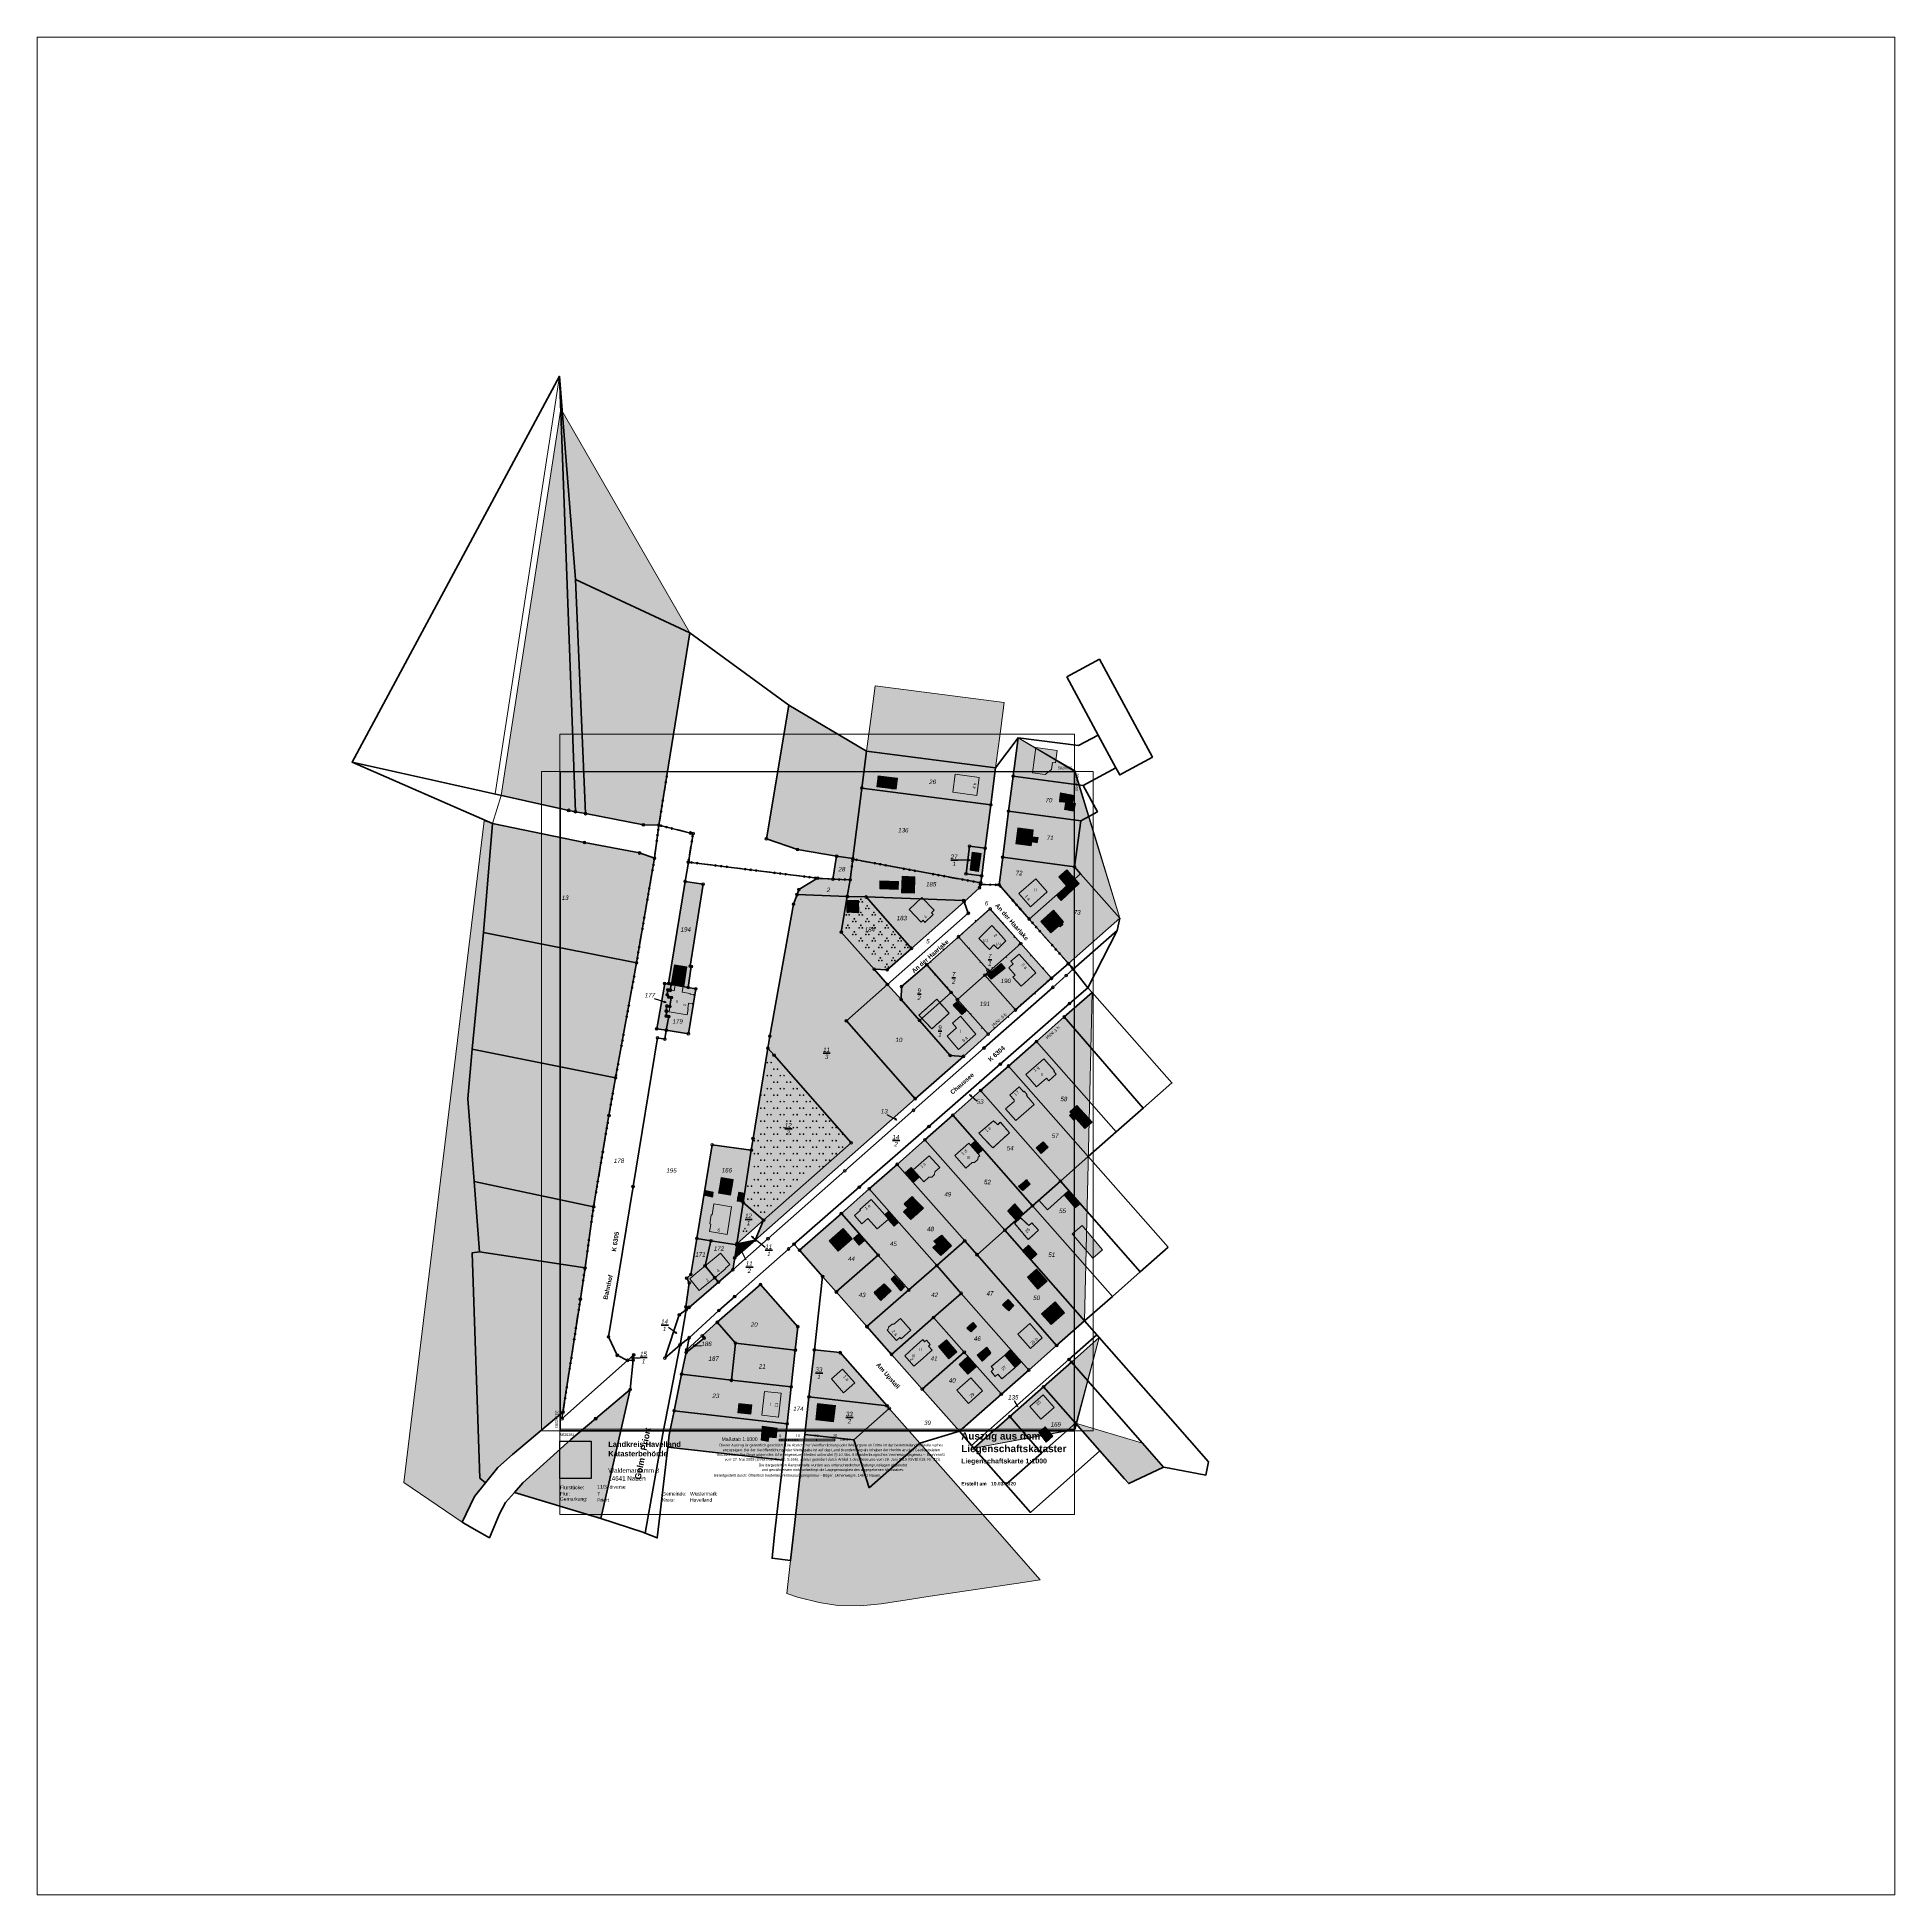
# Model space of a CAD drawing. Header units: inches. Extents: x -769 to 2065, y -580 to 2254.
import ezdxf

# ---------------------------------------------------------------- set-up
doc = ezdxf.new("R2010")
doc.units = ezdxf.units.IN
doc.header["$MEASUREMENT"] = 0
doc.layers.add('Layer 1', color=7, linetype='Continuous')
picture_1 = doc.add_image_def('image1.png', size_in_pixel=(354, 423))

# ---------------------------------------------------------------- blocks, each defined once
blk = doc.blocks.new('block 3')
at = {"layer": 'Layer 1', "true_color": 0xfff7db}
h = blk.add_hatch(color=7, dxfattribs=at)
h.dxf.hatch_style = 2
h.paths.add_polyline_path([(179.3, 1052), (155.6, 1052.5), (67.1, 1069.6), (51.8, 1072.5), (41.6, 1074.5), (-61.3, 1097.4), (29.5, 1687), (226.4, 1345.4)])
at = {"layer": 'Layer 1', "true_color": 0xfce0e0}
h = blk.add_hatch(color=254, dxfattribs=at)
h.dxf.hatch_style = 2
h.paths.add_polyline_path([(509.2, 1264.7), (705.9, 1239.2), (700.4, 1195.3), (693, 1139.2), (685.7, 1083), (489, 1108.6), (496.3, 1164.8), (503.7, 1221.1)])
at = {"layer": 'Layer 1', "true_color": 0xf2e2c9}
h = blk.add_hatch(color=254, dxfattribs=at)
h.dxf.hatch_style = 2
h.paths.add_polyline_path([(489, 1108.6), (475.2, 1000.8), (450.5, 1004.4), (390.6, 1014.9), (343.2, 1031.2), (377.7, 1234.8), (496.3, 1164.8)])
at = {"layer": 'Layer 1', "true_color": 0xfce0e0}
h = blk.add_hatch(color=254, dxfattribs=at)
h.dxf.hatch_style = 2
h.paths.add_polyline_path([(804.1, 840.6), (744.1, 908.6), (698.3, 960.7), (703.9, 1002.9), (712.8, 1073.2), (719.8, 1126.6), (727.4, 1185.4), (813.6, 1133.9), (882.7, 909.9)])
at = {"layer": 'Layer 1', "true_color": 0xfff7db}
h = blk.add_hatch(color=7, dxfattribs=at)
h.dxf.hatch_style = 2
h.paths.add_polyline_path([(489, 1108.6), (685.7, 1083), (677.2, 1016.6), (653.3, 1019.8), (647.9, 977.8), (671.8, 974.7), (670.4, 963.7), (475.1, 999.9), (475.2, 1000.8)])
h = blk.add_hatch(color=7, dxfattribs=at)
h.dxf.hatch_style = 2
h.paths.add_polyline_path([(-210, 49), (-87.6, 1058.4), (-74.9, 1054.7), (65.7, 1025.3), (149.8, 1009.5), (172.5, 1001.6), (145.2, 842), (113.1, 666.2), (103, 609), (79.7, 469.5), (66.5, 376.2), (59.4, 328.5), (32.8, 156), (-44.2, 91.6), (-66.3, 71.6), (-85.4, 48.1), (-102.2, 27.4), (-120.8, -11.9)])
at = {"layer": 'Layer 1', "true_color": 0xf2f4cb}
h = blk.add_hatch(color=7, dxfattribs=at)
h.dxf.hatch_style = 2
h.paths.add_polyline_path([(450.5, 1004.4), (475.2, 1000.8), (475.1, 999.9), (471.1, 968.6), (444.6, 969.5)])
at = {"layer": 'Layer 1', "true_color": 0xfce0e0}
h = blk.add_hatch(color=254, dxfattribs=at)
h.dxf.hatch_style = 2
h.paths.add_polyline_path([(475.1, 999.9), (670.4, 963.7), (670.1, 961.5), (668.6, 956.4), (645.1, 934.9), (564.7, 863.9), (495.4, 942.3), (466.8, 943.3), (471.1, 968.6)])
at = {"layer": 'Layer 1', "true_color": 0xf4f4f4}
h = blk.add_hatch(color=7, dxfattribs=at)
h.dxf.hatch_style = 2
h.paths.add_polyline_path([(653.3, 1019.8), (677.2, 1016.6), (671.8, 974.7), (647.9, 977.8)])
at = {"layer": 'Layer 1', "true_color": 0xfce0e0}
h = blk.add_hatch(color=254, dxfattribs=at)
h.dxf.hatch_style = 2
h.paths.add_polyline_path([(176, 741.1), (188.1, 810.3), (198.1, 808.6), (198.3, 809.6), (194.1, 810.3), (219.5, 966.1), (246.6, 961.9), (226.9, 836.6), (228.7, 836.3), (223.8, 804.3), (235.7, 802.3), (224.2, 733.6), (190.6, 738.9)])
at = {"layer": 'Layer 1', "true_color": 0xf4f4f4}
h = blk.add_hatch(color=7, dxfattribs=at)
h.dxf.hatch_style = 2
h.paths.add_polyline_path([(421.5, 970.9), (444.6, 969.5), (471.1, 968.6), (466.8, 943.3), (390, 945.9), (392.8, 953.6)])
at = {"layer": 'Layer 1', "true_color": 0xfff7db}
h = blk.add_hatch(color=7, dxfattribs=at)
h.dxf.hatch_style = 2
h.paths.add_polyline_path([(390, 945.9), (466.8, 943.3), (457.6, 888.7), (507.6, 832.2), (528, 808.7), (465.3, 753.5), (570.4, 634.5), (326, 418.8), (339.1, 449.2), (472.6, 567), (355, 700.8), (345.4, 711.6), (348.6, 729.8), (384.6, 931.3)])
at = {"layer": 'Layer 1', "true_color": 0xf2f4cb}
h = blk.add_hatch(color=7, dxfattribs=at)
h.dxf.hatch_style = 2
h.paths.add_polyline_path([(495.4, 942.3), (564.7, 863.9), (527.5, 831), (507.6, 832.2), (457.6, 888.7), (466.8, 943.3)])
at = {"layer": 'Layer 1', "true_color": 0xfce0e0}
h = blk.add_hatch(color=254, dxfattribs=at)
h.dxf.hatch_style = 2
h.paths.add_polyline_path([(636.3, 881.7), (684.8, 924.2), (731.7, 871.2), (778.4, 818.3), (723.6, 769.9), (681.6, 732.8), (644, 699.1), (623.8, 700.6), (577, 753.8), (625.4, 796.5), (587.9, 839)])
at = {"layer": 'Layer 1', "true_color": 0xf2f4cb}
h = blk.add_hatch(color=7, dxfattribs=at)
h.dxf.hatch_style = 2
h.paths.add_polyline_path([(549.5, 805.8), (587.9, 839), (625.4, 796.5), (577, 753.8), (623.8, 700.6), (644, 699.1), (570.4, 634.5), (465.3, 753.5), (528, 808.7), (548.8, 785.7)])
at = {"layer": 'Layer 1', "true_color": 0xfce0e0}
h = blk.add_hatch(color=254, dxfattribs=at)
h.dxf.hatch_style = 2
h.paths.add_polyline_path([(393.8, 403.2), (457.7, 459.5), (500.3, 496.8), (542.8, 534.3), (585.2, 571.9), (627.8, 609.4), (670.2, 646.9), (712.7, 684.4), (755.4, 721.8), (797.8, 759.2), (840.3, 796.8), (828.7, 295.4), (786.2, 257.9), (743.6, 220.5), (701.8, 183.6), (637.8, 127.2), (581.2, 191.2), (534.2, 244.4), (496.7, 286.8), (450, 339.6), (429.1, 363.3)])
at = {"layer": 'Layer 1', "true_color": 0xf2f4cb}
h = blk.add_hatch(color=7, dxfattribs=at)
h.dxf.hatch_style = 2
h.paths.add_polyline_path([(345.4, 711.6), (355, 700.8), (472.6, 567), (339.1, 449.2), (307.9, 476.2), (320.2, 556), (322.9, 573.6)])
at = {"layer": 'Layer 1', "true_color": 0xfce0e0}
h = blk.add_hatch(color=254, dxfattribs=at)
h.dxf.hatch_style = 2
h.paths.add_polyline_path([(237.1, 421.4), (260.6, 564), (320.2, 556), (307.9, 476.2), (298.3, 413.2), (298, 411.3), (294.9, 391.5), (292.1, 373.5), (270, 354.6), (225.2, 316.1), (220.8, 312.4), (220.2, 316.8), (225.7, 353.3), (221.7, 360.7), (228, 366.3)])
at = {"layer": 'Layer 1', "true_color": 0xf2f4cb}
h = blk.add_hatch(color=7, dxfattribs=at)
h.dxf.hatch_style = 2
h.paths.add_polyline_path([(307.9, 476.2), (339.1, 449.2), (298.3, 413.2)])
at = {"layer": 'Layer 1', "true_color": 0xf4f4f4}
h = blk.add_hatch(color=7, dxfattribs=at)
h.dxf.hatch_style = 2
h.paths.add_polyline_path([(298.3, 413.2), (326, 418.8), (294.9, 391.5), (298, 411.3)])
at = {"layer": 'Layer 1', "true_color": 0xfce0e0}
h = blk.add_hatch(color=254, dxfattribs=at)
h.dxf.hatch_style = 2
h.paths.add_polyline_path([(245.5, 272.7), (268.4, 293.3), (334.3, 351), (391.4, 286.6), (387.4, 250.9), (381.2, 194.7), (375, 138.4), (202.5, 158.4), (214, 214.1), (220.8, 247.4), (248.4, 269.3)])
h = blk.add_hatch(color=254, dxfattribs=at)
h.dxf.hatch_style = 2
h.paths.add_polyline_path([(715, 149.6), (766.3, 194.9), (814.9, 139.6), (917.3, 108.9), (808.8, 232.3), (851.3, 269.9), (813.6, 130.4), (660, 101.2)])
h = blk.add_hatch(color=254, dxfattribs=at)
h.dxf.hatch_style = 2
h.paths.add_polyline_path([(456, 247.1), (527.4, 166), (530.8, 162), (577.6, 108.8), (624.6, 55.6), (662.1, 13), (699.6, -29.4), (760.8, -99.6), (724.5, -105.1), (590.2, -125.3), (555.3, -130.8), (518.6, -136.2), (486.9, -139.3), (452.5, -139.1), (423.9, -134.3), (390.7, -126.3), (374.4, -120.7), (380.1, -70.2), (386.1, -16.9), (393.9, 52.3), (401.8, 122.2), (408.3, 179.5), (416.5, 251.4)])
at = {"layer": 'Layer 1', "true_color": 0xf2f4cb}
h = blk.add_hatch(color=7, dxfattribs=at)
h.dxf.hatch_style = 2
h.paths.add_polyline_path([(808.8, 232.3), (917.3, 108.9), (949.4, 72.3), (896.3, 47.1), (889.8, 54.5), (852.3, 97.1), (814.9, 139.6), (766.3, 194.9)])
at = {"layer": 'Layer 1', "true_color": 0xfce0e0}
h = blk.add_hatch(color=254, dxfattribs=at)
h.dxf.hatch_style = 2
h.paths.add_polyline_path([(44.7, 114.5), (82.8, 146.3), (135.5, 190.8), (90.7, -6), (-41.1, 33.7), (-28.5, 48.2)])
at = {"layer": 'Layer 1', "true_color": 0xf2f4cb}
h = blk.add_hatch(color=7, dxfattribs=at)
h.dxf.hatch_style = 2
h.paths.add_polyline_path([(202.5, 158.4), (375, 138.4), (368.7, 82.7), (192.7, 102.7), (194.9, 121.7)])
at = {"layer": 'Layer 1', "lineweight": 0}
for points in [[(-769.5, -580.4), (-769.5, 2254.4), (2065.2, 2254.4), (2065.2, -580.4), (-769.5, -580.4)], [(179.3, 1052), (155.6, 1052.5), (67.1, 1069.6), (51.8, 1072.5), (41.6, 1074.5), (-61.3, 1097.4), (29.5, 1687), (226.4, 1345.4), (179.3, 1052)], [(509.2, 1264.7), (705.9, 1239.2), (700.4, 1195.3), (693, 1139.2), (685.7, 1083), (489, 1108.6), (496.3, 1164.8), (503.7, 1221.1), (509.2, 1264.7)], [(489, 1108.6), (475.2, 1000.8), (450.5, 1004.4), (390.6, 1014.9), (343.2, 1031.2), (377.7, 1234.8), (496.3, 1164.8), (489, 1108.6)], [(804.1, 840.6), (744.1, 908.6), (698.3, 960.7), (703.9, 1002.9), (712.8, 1073.2), (719.8, 1126.6), (727.4, 1185.4), (813.6, 1133.9), (882.7, 909.9), (804.1, 840.6)], [(489, 1108.6), (685.7, 1083), (677.2, 1016.6), (653.3, 1019.8), (647.9, 977.8), (671.8, 974.7), (670.4, 963.7), (475.1, 999.9), (475.2, 1000.8), (489, 1108.6)], [(-210, 49), (-87.6, 1058.4), (-74.9, 1054.7), (65.7, 1025.3), (149.8, 1009.5), (172.5, 1001.6), (145.2, 842), (113.1, 666.2), (103, 609), (79.7, 469.5), (66.5, 376.2), (59.4, 328.5), (32.8, 156), (-44.2, 91.6), (-66.3, 71.6), (-85.4, 48.1), (-102.2, 27.4), (-120.8, -11.9), (-210, 49)], [(450.5, 1004.4), (475.2, 1000.8), (475.1, 999.9), (471.1, 968.6), (444.6, 969.5), (450.5, 1004.4)], [(475.1, 999.9), (670.4, 963.7), (670.1, 961.5), (668.6, 956.4), (645.1, 934.9), (564.7, 863.9), (495.4, 942.3), (466.8, 943.3), (471.1, 968.6), (475.1, 999.9)], [(653.3, 1019.8), (677.2, 1016.6), (671.8, 974.7), (647.9, 977.8), (653.3, 1019.8)], [(176, 741.1), (188.1, 810.3), (198.1, 808.6), (198.3, 809.6), (194.1, 810.3), (219.5, 966.1), (246.6, 961.9), (226.9, 836.6), (228.7, 836.3), (223.8, 804.3), (235.7, 802.3), (224.2, 733.6), (190.6, 738.9), (176, 741.1)], [(421.5, 970.9), (444.6, 969.5), (471.1, 968.6), (466.8, 943.3), (390, 945.9), (392.8, 953.6), (421.5, 970.9)], [(390, 945.9), (466.8, 943.3), (457.6, 888.7), (507.6, 832.2), (528, 808.7), (465.3, 753.5), (570.4, 634.5), (326, 418.8), (339.1, 449.2), (472.6, 567), (355, 700.8), (345.4, 711.6), (348.6, 729.8), (384.6, 931.3), (390, 945.9)], [(495.4, 942.3), (564.7, 863.9), (527.5, 831), (507.6, 832.2), (457.6, 888.7), (466.8, 943.3), (495.4, 942.3)], [(636.3, 881.7), (684.8, 924.2), (731.7, 871.2), (778.4, 818.3), (723.6, 769.9), (681.6, 732.8), (644, 699.1), (623.8, 700.6), (577, 753.8), (625.4, 796.5), (587.9, 839), (636.3, 881.7)], [(549.5, 805.8), (587.9, 839), (625.4, 796.5), (577, 753.8), (623.8, 700.6), (644, 699.1), (570.4, 634.5), (465.3, 753.5), (528, 808.7), (548.8, 785.7), (549.5, 805.8)], [(393.8, 403.2), (457.7, 459.5), (500.3, 496.8), (542.8, 534.3), (585.2, 571.9), (627.8, 609.4), (670.2, 646.9), (712.7, 684.4), (755.4, 721.8), (797.8, 759.2), (840.3, 796.8), (828.7, 295.4), (786.2, 257.9), (743.6, 220.5), (701.8, 183.6), (637.8, 127.2), (581.2, 191.2), (534.2, 244.4), (496.7, 286.8), (450, 339.6), (429.1, 363.3), (393.8, 403.2)], [(345.4, 711.6), (355, 700.8), (472.6, 567), (339.1, 449.2), (307.9, 476.2), (320.2, 556), (322.9, 573.6), (345.4, 711.6)], [(237.1, 421.4), (260.6, 564), (320.2, 556), (307.9, 476.2), (298.3, 413.2), (298, 411.3), (294.9, 391.5), (292.1, 373.5), (270, 354.6), (225.2, 316.1), (220.8, 312.4), (220.2, 316.8), (225.7, 353.3), (221.7, 360.7), (228, 366.3), (237.1, 421.4)], [(307.9, 476.2), (339.1, 449.2), (298.3, 413.2), (307.9, 476.2)], [(298.3, 413.2), (326, 418.8), (294.9, 391.5), (298, 411.3), (298.3, 413.2)], [(245.5, 272.7), (268.4, 293.3), (334.3, 351), (391.4, 286.6), (387.4, 250.9), (381.2, 194.7), (375, 138.4), (202.5, 158.4), (214, 214.1), (220.8, 247.4), (248.4, 269.3), (245.5, 272.7)], [(715, 149.6), (766.3, 194.9), (814.9, 139.6), (917.3, 108.9), (808.8, 232.3), (851.3, 269.9), (813.6, 130.4), (660, 101.2), (715, 149.6)], [(456, 247.1), (527.4, 166), (530.8, 162), (577.6, 108.8), (624.6, 55.6), (662.1, 13), (699.6, -29.4), (760.8, -99.6), (724.5, -105.1), (590.2, -125.3), (555.3, -130.8), (518.6, -136.2), (486.9, -139.3), (452.5, -139.1), (423.9, -134.3), (390.7, -126.3), (374.4, -120.7), (380.1, -70.2), (386.1, -16.9), (393.9, 52.3), (401.8, 122.2), (408.3, 179.5), (416.5, 251.4), (456, 247.1)], [(808.8, 232.3), (917.3, 108.9), (949.4, 72.3), (896.3, 47.1), (889.8, 54.5), (852.3, 97.1), (814.9, 139.6), (766.3, 194.9), (808.8, 232.3)], [(44.7, 114.5), (82.8, 146.3), (135.5, 190.8), (90.7, -6), (-41.1, 33.7), (-28.5, 48.2), (44.7, 114.5)], [(202.5, 158.4), (375, 138.4), (368.7, 82.7), (192.7, 102.7), (194.9, 121.7), (202.5, 158.4)]]:
    blk.add_lwpolyline(points, dxfattribs=at)
blk = doc.blocks.new('block 4')
at = {"layer": 'Layer 1', "lineweight": 0}
blk.add_lwpolyline([(-769.5, -580.4), (-769.5, 2254.4), (2065.2, 2254.4), (2065.2, -580.4), (-769.5, -580.4)], dxfattribs=at)
at = {"layer": 'Layer 1', "color": 253, "lineweight": 18, "true_color": 0xb2b2b2}
for points in [[(-70.5, 1099.5), (27.6, 1736.9), (29.5, 1687), (-61.3, 1097.4), (-70.5, 1099.5)], [(179.3, 1052), (155.6, 1052.5), (67.1, 1069.6), (51.8, 1072.5), (41.6, 1074.5), (-61.3, 1097.4), (29.5, 1687), (226.4, 1345.4), (179.3, 1052)], [(224.2, 995.5), (231.3, 1039), (227.6, 1039.8), (179.3, 1052), (226.4, 1345.4), (377.7, 1234.8), (343.2, 1031.2), (390.6, 1014.9), (450.5, 1004.4), (444.6, 969.5), (421.5, 970.9), (224.2, 995.5)], [(509.2, 1264.7), (705.9, 1239.2), (700.4, 1195.3), (693, 1139.2), (685.7, 1083), (489, 1108.6), (496.3, 1164.8), (503.7, 1221.1), (509.2, 1264.7)], [(489, 1108.6), (475.2, 1000.8), (450.5, 1004.4), (390.6, 1014.9), (343.2, 1031.2), (377.7, 1234.8), (496.3, 1164.8), (489, 1108.6)], [(719.8, 1126.6), (712.8, 1073.2), (703.9, 1002.9), (698.3, 960.7), (670.1, 961.5), (670.4, 963.7), (671.8, 974.7), (677.2, 1016.6), (685.7, 1083), (693, 1139.2), (727.4, 1185.4), (719.8, 1126.6)], [(804.1, 840.6), (744.1, 908.6), (698.3, 960.7), (703.9, 1002.9), (712.8, 1073.2), (719.8, 1126.6), (727.4, 1185.4), (814.3, 1134.6), (882.7, 909.9), (804.1, 840.6)], [(489, 1108.6), (685.7, 1083), (677.2, 1016.6), (653.3, 1019.8), (647.9, 977.8), (671.8, 974.7), (670.4, 963.7), (475.1, 999.9), (475.2, 1000.8), (489, 1108.6)], [(179.3, 1052), (172.5, 1001.6), (149.8, 1009.5), (65.7, 1025.3), (-74.9, 1054.7), (-61.3, 1097.4), (41.6, 1074.5), (51.8, 1072.5), (67.1, 1069.6), (155.6, 1052.5), (179.3, 1052)], [(-210, 49), (-87.6, 1058.4), (-74.9, 1054.7), (65.7, 1025.3), (149.8, 1009.5), (172.5, 1001.6), (145.2, 842), (113.1, 666.2), (103, 609), (79.7, 469.5), (66.5, 376.2), (59.4, 328.5), (32.8, 156), (-44.2, 91.6), (-66.3, 71.6), (-85.4, 48.1), (-102.2, 27.4), (-120.8, -11.9), (-210, 49)], [(131.2, 235.2), (31.3, 146.2), (32.8, 156), (59.4, 328.5), (66.5, 376.2), (79.7, 469.5), (103, 609), (113.1, 666.2), (145.2, 842), (172.5, 1001.6), (179.3, 1052), (227.6, 1039.8), (231.3, 1039), (224.2, 995.5), (219.5, 966.1), (194.1, 810.3), (198.3, 809.6), (198.1, 808.6), (188.1, 810.3), (176, 741.1), (190.6, 738.9), (188.4, 725.5), (177.1, 727.3), (139.8, 500.3), (102.5, 271), (115.8, 243), (131.2, 235.2)], [(190.6, 738.9), (224.2, 733.6), (235.7, 802.3), (223.8, 804.3), (228.7, 836.3), (226.9, 836.6), (246.6, 961.9), (219.5, 966.1), (224.2, 995.5), (421.5, 970.9), (392.8, 953.6), (390, 945.9), (384.6, 931.3), (348.6, 729.8), (345.4, 711.6), (322.9, 573.6), (320.2, 556), (260.6, 564), (237.1, 421.4), (228, 366.3), (221.7, 360.7), (225.7, 353.3), (220.2, 316.8), (220.8, 312.4), (211.5, 258.9), (185.1, 123.2), (158.1, -28.6), (154.8, -27.1), (90.7, -6), (135.5, 190.8), (140, 235.5), (131.2, 235.2), (115.8, 243), (102.5, 271), (139.8, 500.3), (177.1, 727.3), (188.4, 725.5), (190.6, 738.9)], [(450.5, 1004.4), (475.2, 1000.8), (475.1, 999.9), (471.1, 968.6), (444.6, 969.5), (450.5, 1004.4)], [(475.1, 999.9), (670.4, 963.7), (670.1, 961.5), (668.6, 956.4), (645.1, 934.9), (564.7, 863.9), (495.4, 942.3), (466.8, 943.3), (471.1, 968.6), (475.1, 999.9)], [(653.3, 1019.8), (677.2, 1016.6), (671.8, 974.7), (647.9, 977.8), (653.3, 1019.8)], [(176, 741.1), (188.1, 810.3), (198.1, 808.6), (198.3, 809.6), (194.1, 810.3), (219.5, 966.1), (246.6, 961.9), (226.9, 836.6), (228.7, 836.3), (223.8, 804.3), (235.7, 802.3), (224.2, 733.6), (190.6, 738.9), (176, 741.1)], [(421.5, 970.9), (444.6, 969.5), (471.1, 968.6), (466.8, 943.3), (390, 945.9), (392.8, 953.6), (421.5, 970.9)], [(390, 945.9), (466.8, 943.3), (457.6, 888.7), (507.6, 832.2), (528, 808.7), (465.3, 753.5), (570.4, 634.5), (326, 418.8), (339.1, 449.2), (472.6, 567), (355, 700.8), (345.4, 711.6), (348.6, 729.8), (384.6, 931.3), (390, 945.9)], [(495.4, 942.3), (564.7, 863.9), (527.5, 831), (507.6, 832.2), (457.6, 888.7), (466.8, 943.3), (495.4, 942.3)], [(528, 808.7), (651.3, 917.4), (645.1, 934.9), (668.6, 956.4), (670.1, 961.5), (698.3, 960.7), (744.1, 908.6), (804.1, 840.6), (778.4, 818.3), (731.7, 871.2), (684.8, 924.2), (636.3, 881.7), (587.9, 839), (549.5, 805.8), (548.8, 785.7), (528, 808.7)], [(645.1, 934.9), (651.3, 917.4), (528, 808.7), (507.6, 832.2), (527.5, 831), (564.7, 863.9), (645.1, 934.9)], [(636.3, 881.7), (684.8, 924.2), (731.7, 871.2), (778.4, 818.3), (723.6, 769.9), (681.6, 732.8), (644, 699.1), (623.8, 700.6), (577, 753.8), (625.4, 796.5), (587.9, 839), (636.3, 881.7)], [(811.6, 832.1), (804.1, 840.6), (882.7, 909.9), (878.5, 891.2), (811.6, 832.1)], [(811.6, 832.1), (878.5, 891.2), (833.6, 803.8), (811.6, 832.1)], [(833.6, 803.8), (805.9, 779.6), (700.2, 687.3), (591.3, 592.2), (485, 499.4), (385.4, 412.4), (377.2, 405.1), (294.9, 332.5), (270.8, 311.2), (225.5, 269.7), (211.5, 258.9), (220.8, 312.4), (225.2, 316.1), (270, 354.6), (292.1, 373.5), (345.9, 421), (463.1, 524.4), (567.7, 616.8), (675.4, 711.9), (780.2, 804.4), (800.7, 822.4), (811.6, 832.1), (833.6, 803.8)], [(292.1, 373.5), (294.9, 391.5), (326, 418.8), (570.4, 634.5), (644, 699.1), (681.6, 732.8), (723.6, 769.9), (778.4, 818.3), (804.1, 840.6), (811.6, 832.1), (800.7, 822.4), (780.2, 804.4), (675.4, 711.9), (567.7, 616.8), (463.1, 524.4), (345.9, 421), (292.1, 373.5)], [(549.5, 805.8), (587.9, 839), (625.4, 796.5), (577, 753.8), (623.8, 700.6), (644, 699.1), (570.4, 634.5), (465.3, 753.5), (528, 808.7), (548.8, 785.7), (549.5, 805.8)], [(393.8, 403.2), (385.4, 412.4), (485, 499.4), (591.3, 592.2), (700.2, 687.3), (805.9, 779.6), (833.6, 803.8), (840.3, 796.8), (797.8, 759.2), (755.4, 721.8), (712.7, 684.4), (670.2, 646.9), (627.8, 609.4), (585.2, 571.9), (542.8, 534.3), (500.3, 496.8), (457.7, 459.5), (393.8, 403.2)], [(393.8, 403.2), (457.7, 459.5), (500.3, 496.8), (542.8, 534.3), (585.2, 571.9), (627.8, 609.4), (670.2, 646.9), (712.7, 684.4), (755.4, 721.8), (797.8, 759.2), (840.3, 796.8), (828.7, 295.4), (786.2, 257.9), (743.6, 220.5), (701.8, 183.6), (637.8, 127.2), (581.2, 191.2), (534.2, 244.4), (496.7, 286.8), (450, 339.6), (429.1, 363.3), (393.8, 403.2)], [(345.4, 711.6), (355, 700.8), (472.6, 567), (339.1, 449.2), (307.9, 476.2), (320.2, 556), (322.9, 573.6), (345.4, 711.6)], [(237.1, 421.4), (260.6, 564), (320.2, 556), (307.9, 476.2), (298.3, 413.2), (298, 411.3), (294.9, 391.5), (292.1, 373.5), (270, 354.6), (225.2, 316.1), (220.8, 312.4), (220.2, 316.8), (225.7, 353.3), (221.7, 360.7), (228, 366.3), (237.1, 421.4)], [(307.9, 476.2), (339.1, 449.2), (298.3, 413.2), (307.9, 476.2)], [(298.3, 413.2), (339.1, 449.2), (326, 418.8), (298.3, 413.2)], [(416.5, 251.4), (408.3, 179.5), (401.8, 122.2), (393.9, 52.3), (386.1, -16.9), (380.1, -70.2), (351.9, -66.8), (355.9, -30.6), (362.3, 26.3), (368.7, 82.7), (375, 138.4), (381.2, 194.7), (387.4, 250.9), (391.4, 286.6), (334.3, 351), (268.4, 293.3), (245.5, 272.7), (221.7, 251.4), (225.5, 269.7), (270.8, 311.2), (294.9, 332.5), (377.2, 405.1), (385.4, 412.4), (393.8, 403.2), (429.1, 363.3), (416.5, 251.4)], [(298.3, 413.2), (326, 418.8), (294.9, 391.5), (298, 411.3), (298.3, 413.2)], [(245.5, 272.7), (268.4, 293.3), (334.3, 351), (391.4, 286.6), (387.4, 250.9), (381.2, 194.7), (375, 138.4), (202.5, 158.4), (214, 214.1), (220.8, 247.4), (248.4, 269.3), (245.5, 272.7)], [(530.8, 162), (527.4, 166), (456, 247.1), (416.5, 251.4), (429.1, 363.3), (450, 339.6), (496.7, 286.8), (534.2, 244.4), (581.2, 191.2), (637.8, 127.2), (577.6, 108.8), (530.8, 162)], [(805, 236.6), (656.2, 105.4), (637.8, 127.2), (701.8, 183.6), (743.6, 220.5), (786.2, 257.9), (828.7, 295.4), (847.6, 274.1), (805, 236.6)], [(194.9, 121.7), (192.7, 102.7), (186.1, 46.3), (179.6, -10), (176.7, -35.6), (158.1, -28.6), (185.1, 123.2), (211.5, 258.9), (225.5, 269.7), (221.7, 251.4), (220.8, 247.4), (214, 214.1), (202.5, 158.4), (194.9, 121.7)], [(221.7, 251.4), (245.5, 272.7), (248.4, 269.3), (220.8, 247.4), (221.7, 251.4)], [(715, 149.6), (766.3, 194.9), (814.9, 139.6), (917.3, 108.9), (808.8, 232.3), (851.3, 269.9), (814.3, 129.7), (660, 101.2), (715, 149.6)], [(851.3, 269.9), (808.8, 232.3), (805, 236.6), (847.6, 274.1), (851.3, 269.9)], [(-79.3, -35.8), (-109.6, -18.3), (-120.8, -11.9), (-102.2, 27.4), (-85.4, 48.1), (-66.3, 71.6), (-44.2, 91.6), (32.8, 156), (31.3, 146.2), (131.2, 235.2), (140, 235.5), (135.5, 190.8), (82.8, 146.3), (44.7, 114.5), (-28.5, 48.2), (-41.1, 33.7), (-54.6, 18.2), (-64.2, 0.8), (-79.3, -35.8)], [(456, 247.1), (527.4, 166), (530.8, 162), (577.6, 108.8), (624.6, 55.6), (662.1, 13), (699.6, -29.4), (760.8, -99.6), (724.5, -105.1), (590.2, -125.3), (555.3, -130.8), (518.6, -136.2), (486.9, -139.3), (452.5, -139.1), (423.9, -134.3), (390.7, -126.3), (374.4, -120.7), (380.1, -70.2), (386.1, -16.9), (393.9, 52.3), (401.8, 122.2), (408.3, 179.5), (416.5, 251.4), (456, 247.1)], [(715, 149.6), (660, 101.2), (656.2, 105.4), (805, 236.6), (808.8, 232.3), (766.3, 194.9), (715, 149.6)], [(808.8, 232.3), (917.3, 108.9), (949.4, 72.3), (896.3, 47.1), (889.8, 54.5), (852.3, 97.1), (814.9, 139.6), (766.3, 194.9), (808.8, 232.3)], [(44.7, 114.5), (82.8, 146.3), (135.5, 190.8), (90.7, -6), (-41.1, 33.7), (-28.5, 48.2), (44.7, 114.5)], [(202.5, 158.4), (375, 138.4), (368.7, 82.7), (192.7, 102.7), (194.9, 121.7), (202.5, 158.4)]]:
    blk.add_lwpolyline(points, dxfattribs=at)
blk = doc.blocks.new('block 5')
at = {"layer": 'Layer 1', "lineweight": 0}
blk.add_lwpolyline([(-769.5, -580.4), (-769.5, 2254.4), (2065.2, 2254.4), (2065.2, -580.4), (-769.5, -580.4)], dxfattribs=at)
blk = doc.blocks.new('block 6')
at = {"layer": 'Layer 1', "lineweight": 0}
blk.add_lwpolyline([(-769.5, -580.4), (-769.5, 2254.4), (2065.2, 2254.4), (2065.2, -580.4), (-769.5, -580.4)], dxfattribs=at)
blk = doc.blocks.new('block 7')
at = {"layer": 'Layer 1', "true_color": 0x008230}
h = blk.add_hatch(color=116, dxfattribs=at)
h.dxf.hatch_style = 2
edge = h.paths.add_edge_path()
edge.add_spline(control_points=[(487.9, 938.7), (487.9, 939), (487.6, 939.3), (487.3, 939.3), (487, 939.3), (486.8, 939), (486.8, 938.7), (486.8, 938.4), (487, 938.2), (487.3, 938.2), (487.6, 938.2), (487.9, 938.4), (487.9, 938.7)], knot_values=[0, 0, 0, 0, 1, 1, 1, 2, 2, 2, 3, 3, 3, 4, 4, 4, 4], degree=3, periodic=1)
h = blk.add_hatch(color=116, dxfattribs=at)
h.dxf.hatch_style = 2
edge = h.paths.add_edge_path()
edge.add_spline(control_points=[(465.8, 914.9), (465.8, 915.3), (465.5, 915.5), (465.2, 915.5), (464.9, 915.5), (464.6, 915.3), (464.6, 914.9), (464.6, 914.6), (464.9, 914.4), (465.2, 914.4), (465.5, 914.4), (465.8, 914.6), (465.8, 914.9)], knot_values=[0, 0, 0, 0, 1, 1, 1, 2, 2, 2, 3, 3, 3, 4, 4, 4, 4], degree=3, periodic=1)
h = blk.add_hatch(color=116, dxfattribs=at)
h.dxf.hatch_style = 2
edge = h.paths.add_edge_path()
edge.add_spline(control_points=[(468, 918.9), (468, 919.2), (467.8, 919.4), (467.5, 919.4), (467.2, 919.4), (466.9, 919.2), (466.9, 918.9), (466.9, 918.6), (467.2, 918.3), (467.5, 918.3), (467.8, 918.3), (468, 918.6), (468, 918.9)], knot_values=[0, 0, 0, 0, 1, 1, 1, 2, 2, 2, 3, 3, 3, 4, 4, 4, 4], degree=3, periodic=1)
h = blk.add_hatch(color=116, dxfattribs=at)
h.dxf.hatch_style = 2
edge = h.paths.add_edge_path()
edge.add_spline(control_points=[(470.3, 914.9), (470.3, 915.3), (470.1, 915.5), (469.7, 915.5), (469.4, 915.5), (469.2, 915.3), (469.2, 914.9), (469.2, 914.6), (469.4, 914.4), (469.7, 914.4), (470.1, 914.4), (470.3, 914.6), (470.3, 914.9)], knot_values=[0, 0, 0, 0, 1, 1, 1, 2, 2, 2, 3, 3, 3, 4, 4, 4, 4], degree=3, periodic=1)
h = blk.add_hatch(color=116, dxfattribs=at)
h.dxf.hatch_style = 2
edge = h.paths.add_edge_path()
edge.add_spline(control_points=[(475.7, 924.9), (475.7, 925.2), (475.4, 925.4), (475.1, 925.4), (474.8, 925.4), (474.6, 925.2), (474.6, 924.9), (474.6, 924.6), (474.8, 924.3), (475.1, 924.3), (475.4, 924.3), (475.7, 924.6), (475.7, 924.9)], knot_values=[0, 0, 0, 0, 1, 1, 1, 2, 2, 2, 3, 3, 3, 4, 4, 4, 4], degree=3, periodic=1)
h = blk.add_hatch(color=116, dxfattribs=at)
h.dxf.hatch_style = 2
edge = h.paths.add_edge_path()
edge.add_spline(control_points=[(478, 928.8), (478, 929.1), (477.7, 929.4), (477.4, 929.4), (477.1, 929.4), (476.8, 929.1), (476.8, 928.8), (476.8, 928.5), (477.1, 928.2), (477.4, 928.2), (477.7, 928.2), (478, 928.5), (478, 928.8)], knot_values=[0, 0, 0, 0, 1, 1, 1, 2, 2, 2, 3, 3, 3, 4, 4, 4, 4], degree=3, periodic=1)
h = blk.add_hatch(color=116, dxfattribs=at)
h.dxf.hatch_style = 2
edge = h.paths.add_edge_path()
edge.add_spline(control_points=[(478, 909), (478, 909.3), (477.7, 909.5), (477.4, 909.5), (477.1, 909.5), (476.8, 909.3), (476.8, 909), (476.8, 908.6), (477.1, 908.4), (477.4, 908.4), (477.7, 908.4), (478, 908.6), (478, 909)], knot_values=[0, 0, 0, 0, 1, 1, 1, 2, 2, 2, 3, 3, 3, 4, 4, 4, 4], degree=3, periodic=1)
h = blk.add_hatch(color=116, dxfattribs=at)
h.dxf.hatch_style = 2
edge = h.paths.add_edge_path()
edge.add_spline(control_points=[(480.2, 924.9), (480.2, 925.2), (480, 925.4), (479.7, 925.4), (479.3, 925.4), (479.1, 925.2), (479.1, 924.9), (479.1, 924.6), (479.3, 924.3), (479.7, 924.3), (480, 924.3), (480.2, 924.6), (480.2, 924.9)], knot_values=[0, 0, 0, 0, 1, 1, 1, 2, 2, 2, 3, 3, 3, 4, 4, 4, 4], degree=3, periodic=1)
h = blk.add_hatch(color=116, dxfattribs=at)
h.dxf.hatch_style = 2
edge = h.paths.add_edge_path()
edge.add_spline(control_points=[(485.6, 934.8), (485.6, 935.1), (485.4, 935.4), (485, 935.4), (484.7, 935.4), (484.5, 935.1), (484.5, 934.8), (484.5, 934.5), (484.7, 934.2), (485, 934.2), (485.4, 934.2), (485.6, 934.5), (485.6, 934.8)], knot_values=[0, 0, 0, 0, 1, 1, 1, 2, 2, 2, 3, 3, 3, 4, 4, 4, 4], degree=3, periodic=1)
h = blk.add_hatch(color=116, dxfattribs=at)
h.dxf.hatch_style = 2
edge = h.paths.add_edge_path()
edge.add_spline(control_points=[(485.6, 914.9), (485.6, 915.3), (485.4, 915.5), (485, 915.5), (484.7, 915.5), (484.5, 915.3), (484.5, 914.9), (484.5, 914.6), (484.7, 914.4), (485, 914.4), (485.4, 914.4), (485.6, 914.6), (485.6, 914.9)], knot_values=[0, 0, 0, 0, 1, 1, 1, 2, 2, 2, 3, 3, 3, 4, 4, 4, 4], degree=3, periodic=1)
h = blk.add_hatch(color=116, dxfattribs=at)
h.dxf.hatch_style = 2
edge = h.paths.add_edge_path()
edge.add_spline(control_points=[(487.9, 918.9), (487.9, 919.2), (487.6, 919.4), (487.3, 919.4), (487, 919.4), (486.8, 919.2), (486.8, 918.9), (486.8, 918.6), (487, 918.3), (487.3, 918.3), (487.6, 918.3), (487.9, 918.6), (487.9, 918.9)], knot_values=[0, 0, 0, 0, 1, 1, 1, 2, 2, 2, 3, 3, 3, 4, 4, 4, 4], degree=3, periodic=1)
h = blk.add_hatch(color=116, dxfattribs=at)
h.dxf.hatch_style = 2
edge = h.paths.add_edge_path()
edge.add_spline(control_points=[(490.2, 934.8), (490.2, 935.1), (489.9, 935.4), (489.6, 935.4), (489.3, 935.4), (489, 935.1), (489, 934.8), (489, 934.5), (489.3, 934.2), (489.6, 934.2), (489.9, 934.2), (490.2, 934.5), (490.2, 934.8)], knot_values=[0, 0, 0, 0, 1, 1, 1, 2, 2, 2, 3, 3, 3, 4, 4, 4, 4], degree=3, periodic=1)
h = blk.add_hatch(color=116, dxfattribs=at)
h.dxf.hatch_style = 2
edge = h.paths.add_edge_path()
edge.add_spline(control_points=[(490.2, 914.9), (490.2, 915.3), (489.9, 915.5), (489.6, 915.5), (489.3, 915.5), (489, 915.3), (489, 914.9), (489, 914.6), (489.3, 914.4), (489.6, 914.4), (489.9, 914.4), (490.2, 914.6), (490.2, 914.9)], knot_values=[0, 0, 0, 0, 1, 1, 1, 2, 2, 2, 3, 3, 3, 4, 4, 4, 4], degree=3, periodic=1)
h = blk.add_hatch(color=116, dxfattribs=at)
h.dxf.hatch_style = 2
edge = h.paths.add_edge_path()
edge.add_spline(control_points=[(495.5, 924.9), (495.5, 925.2), (495.3, 925.4), (495, 925.4), (494.7, 925.4), (494.4, 925.2), (494.4, 924.9), (494.4, 924.6), (494.7, 924.3), (495, 924.3), (495.3, 924.3), (495.5, 924.6), (495.5, 924.9)], knot_values=[0, 0, 0, 0, 1, 1, 1, 2, 2, 2, 3, 3, 3, 4, 4, 4, 4], degree=3, periodic=1)
h = blk.add_hatch(color=116, dxfattribs=at)
h.dxf.hatch_style = 2
edge = h.paths.add_edge_path()
edge.add_spline(control_points=[(497.8, 928.8), (497.8, 929.1), (497.6, 929.4), (497.2, 929.4), (496.9, 929.4), (496.7, 929.1), (496.7, 928.8), (496.7, 928.5), (496.9, 928.2), (497.2, 928.2), (497.6, 928.2), (497.8, 928.5), (497.8, 928.8)], knot_values=[0, 0, 0, 0, 1, 1, 1, 2, 2, 2, 3, 3, 3, 4, 4, 4, 4], degree=3, periodic=1)
h = blk.add_hatch(color=116, dxfattribs=at)
h.dxf.hatch_style = 2
edge = h.paths.add_edge_path()
edge.add_spline(control_points=[(497.8, 909), (497.8, 909.3), (497.6, 909.5), (497.2, 909.5), (496.9, 909.5), (496.7, 909.3), (496.7, 909), (496.7, 908.6), (496.9, 908.4), (497.2, 908.4), (497.6, 908.4), (497.8, 908.6), (497.8, 909)], knot_values=[0, 0, 0, 0, 1, 1, 1, 2, 2, 2, 3, 3, 3, 4, 4, 4, 4], degree=3, periodic=1)
h = blk.add_hatch(color=116, dxfattribs=at)
h.dxf.hatch_style = 2
edge = h.paths.add_edge_path()
edge.add_spline(control_points=[(500.1, 924.9), (500.1, 925.2), (499.8, 925.4), (499.5, 925.4), (499.2, 925.4), (498.9, 925.2), (498.9, 924.9), (498.9, 924.6), (499.2, 924.3), (499.5, 924.3), (499.8, 924.3), (500.1, 924.6), (500.1, 924.9)], knot_values=[0, 0, 0, 0, 1, 1, 1, 2, 2, 2, 3, 3, 3, 4, 4, 4, 4], degree=3, periodic=1)
h = blk.add_hatch(color=116, dxfattribs=at)
h.dxf.hatch_style = 2
edge = h.paths.add_edge_path()
edge.add_spline(control_points=[(505.5, 914.9), (505.5, 915.3), (505.2, 915.5), (504.9, 915.5), (504.6, 915.5), (504.3, 915.3), (504.3, 914.9), (504.3, 914.6), (504.6, 914.4), (504.9, 914.4), (505.2, 914.4), (505.5, 914.6), (505.5, 914.9)], knot_values=[0, 0, 0, 0, 1, 1, 1, 2, 2, 2, 3, 3, 3, 4, 4, 4, 4], degree=3, periodic=1)
h = blk.add_hatch(color=116, dxfattribs=at)
h.dxf.hatch_style = 2
edge = h.paths.add_edge_path()
edge.add_spline(control_points=[(507.7, 918.9), (507.7, 919.2), (507.5, 919.4), (507.2, 919.4), (506.9, 919.4), (506.6, 919.2), (506.6, 918.9), (506.6, 918.6), (506.9, 918.3), (507.2, 918.3), (507.5, 918.3), (507.7, 918.6), (507.7, 918.9)], knot_values=[0, 0, 0, 0, 1, 1, 1, 2, 2, 2, 3, 3, 3, 4, 4, 4, 4], degree=3, periodic=1)
h = blk.add_hatch(color=116, dxfattribs=at)
h.dxf.hatch_style = 2
edge = h.paths.add_edge_path()
edge.add_spline(control_points=[(510, 914.9), (510, 915.3), (509.7, 915.5), (509.4, 915.5), (509.1, 915.5), (508.9, 915.3), (508.9, 914.9), (508.9, 914.6), (509.1, 914.4), (509.4, 914.4), (509.7, 914.4), (510, 914.6), (510, 914.9)], knot_values=[0, 0, 0, 0, 1, 1, 1, 2, 2, 2, 3, 3, 3, 4, 4, 4, 4], degree=3, periodic=1)
h = blk.add_hatch(color=116, dxfattribs=at)
h.dxf.hatch_style = 2
edge = h.paths.add_edge_path()
edge.add_spline(control_points=[(517.7, 909), (517.7, 909.3), (517.4, 909.5), (517.1, 909.5), (516.8, 909.5), (516.5, 909.3), (516.5, 909), (516.5, 908.6), (516.8, 908.4), (517.1, 908.4), (517.4, 908.4), (517.7, 908.6), (517.7, 909)], knot_values=[0, 0, 0, 0, 1, 1, 1, 2, 2, 2, 3, 3, 3, 4, 4, 4, 4], degree=3, periodic=1)
h = blk.add_hatch(color=116, dxfattribs=at)
h.dxf.hatch_style = 2
edge = h.paths.add_edge_path()
edge.add_spline(control_points=[(465.8, 895.1), (465.8, 895.4), (465.5, 895.7), (465.2, 895.7), (464.9, 895.7), (464.6, 895.4), (464.6, 895.1), (464.6, 894.8), (464.9, 894.5), (465.2, 894.5), (465.5, 894.5), (465.8, 894.8), (465.8, 895.1)], knot_values=[0, 0, 0, 0, 1, 1, 1, 2, 2, 2, 3, 3, 3, 4, 4, 4, 4], degree=3, periodic=1)
h = blk.add_hatch(color=116, dxfattribs=at)
h.dxf.hatch_style = 2
edge = h.paths.add_edge_path()
edge.add_spline(control_points=[(468, 899), (468, 899.3), (467.8, 899.6), (467.5, 899.6), (467.2, 899.6), (466.9, 899.3), (466.9, 899), (466.9, 898.7), (467.2, 898.5), (467.5, 898.5), (467.8, 898.5), (468, 898.7), (468, 899)], knot_values=[0, 0, 0, 0, 1, 1, 1, 2, 2, 2, 3, 3, 3, 4, 4, 4, 4], degree=3, periodic=1)
h = blk.add_hatch(color=116, dxfattribs=at)
h.dxf.hatch_style = 2
edge = h.paths.add_edge_path()
edge.add_spline(control_points=[(470.3, 895.1), (470.3, 895.4), (470.1, 895.7), (469.7, 895.7), (469.4, 895.7), (469.2, 895.4), (469.2, 895.1), (469.2, 894.8), (469.4, 894.5), (469.7, 894.5), (470.1, 894.5), (470.3, 894.8), (470.3, 895.1)], knot_values=[0, 0, 0, 0, 1, 1, 1, 2, 2, 2, 3, 3, 3, 4, 4, 4, 4], degree=3, periodic=1)
h = blk.add_hatch(color=116, dxfattribs=at)
h.dxf.hatch_style = 2
edge = h.paths.add_edge_path()
edge.add_spline(control_points=[(475.7, 905), (475.7, 905.3), (475.4, 905.6), (475.1, 905.6), (474.8, 905.6), (474.6, 905.3), (474.6, 905), (474.6, 904.7), (474.8, 904.5), (475.1, 904.5), (475.4, 904.5), (475.7, 904.7), (475.7, 905)], knot_values=[0, 0, 0, 0, 1, 1, 1, 2, 2, 2, 3, 3, 3, 4, 4, 4, 4], degree=3, periodic=1)
h = blk.add_hatch(color=116, dxfattribs=at)
h.dxf.hatch_style = 2
edge = h.paths.add_edge_path()
edge.add_spline(control_points=[(475.7, 885.2), (475.7, 885.5), (475.4, 885.7), (475.1, 885.7), (474.8, 885.7), (474.6, 885.5), (474.6, 885.2), (474.6, 884.9), (474.8, 884.6), (475.1, 884.6), (475.4, 884.6), (475.7, 884.9), (475.7, 885.2)], knot_values=[0, 0, 0, 0, 1, 1, 1, 2, 2, 2, 3, 3, 3, 4, 4, 4, 4], degree=3, periodic=1)
h = blk.add_hatch(color=116, dxfattribs=at)
h.dxf.hatch_style = 2
edge = h.paths.add_edge_path()
edge.add_spline(control_points=[(478, 889.1), (478, 889.4), (477.7, 889.7), (477.4, 889.7), (477.1, 889.7), (476.8, 889.4), (476.8, 889.1), (476.8, 888.8), (477.1, 888.5), (477.4, 888.5), (477.7, 888.5), (478, 888.8), (478, 889.1)], knot_values=[0, 0, 0, 0, 1, 1, 1, 2, 2, 2, 3, 3, 3, 4, 4, 4, 4], degree=3, periodic=1)
h = blk.add_hatch(color=116, dxfattribs=at)
h.dxf.hatch_style = 2
edge = h.paths.add_edge_path()
edge.add_spline(control_points=[(480.2, 905), (480.2, 905.3), (480, 905.6), (479.7, 905.6), (479.3, 905.6), (479.1, 905.3), (479.1, 905), (479.1, 904.7), (479.3, 904.5), (479.7, 904.5), (480, 904.5), (480.2, 904.7), (480.2, 905)], knot_values=[0, 0, 0, 0, 1, 1, 1, 2, 2, 2, 3, 3, 3, 4, 4, 4, 4], degree=3, periodic=1)
h = blk.add_hatch(color=116, dxfattribs=at)
h.dxf.hatch_style = 2
edge = h.paths.add_edge_path()
edge.add_spline(control_points=[(480.2, 885.2), (480.2, 885.5), (480, 885.7), (479.7, 885.7), (479.3, 885.7), (479.1, 885.5), (479.1, 885.2), (479.1, 884.9), (479.3, 884.6), (479.7, 884.6), (480, 884.6), (480.2, 884.9), (480.2, 885.2)], knot_values=[0, 0, 0, 0, 1, 1, 1, 2, 2, 2, 3, 3, 3, 4, 4, 4, 4], degree=3, periodic=1)
h = blk.add_hatch(color=116, dxfattribs=at)
h.dxf.hatch_style = 2
edge = h.paths.add_edge_path()
edge.add_spline(control_points=[(485.6, 895.1), (485.6, 895.4), (485.4, 895.7), (485, 895.7), (484.7, 895.7), (484.5, 895.4), (484.5, 895.1), (484.5, 894.8), (484.7, 894.5), (485, 894.5), (485.4, 894.5), (485.6, 894.8), (485.6, 895.1)], knot_values=[0, 0, 0, 0, 1, 1, 1, 2, 2, 2, 3, 3, 3, 4, 4, 4, 4], degree=3, periodic=1)
h = blk.add_hatch(color=116, dxfattribs=at)
h.dxf.hatch_style = 2
edge = h.paths.add_edge_path()
edge.add_spline(control_points=[(487.9, 899), (487.9, 899.3), (487.6, 899.6), (487.3, 899.6), (487, 899.6), (486.8, 899.3), (486.8, 899), (486.8, 898.7), (487, 898.5), (487.3, 898.5), (487.6, 898.5), (487.9, 898.7), (487.9, 899)], knot_values=[0, 0, 0, 0, 1, 1, 1, 2, 2, 2, 3, 3, 3, 4, 4, 4, 4], degree=3, periodic=1)
h = blk.add_hatch(color=116, dxfattribs=at)
h.dxf.hatch_style = 2
edge = h.paths.add_edge_path()
edge.add_spline(control_points=[(487.9, 879.2), (487.9, 879.5), (487.6, 879.8), (487.3, 879.8), (487, 879.8), (486.8, 879.5), (486.8, 879.2), (486.8, 878.9), (487, 878.6), (487.3, 878.6), (487.6, 878.6), (487.9, 878.9), (487.9, 879.2)], knot_values=[0, 0, 0, 0, 1, 1, 1, 2, 2, 2, 3, 3, 3, 4, 4, 4, 4], degree=3, periodic=1)
h = blk.add_hatch(color=116, dxfattribs=at)
h.dxf.hatch_style = 2
edge = h.paths.add_edge_path()
edge.add_spline(control_points=[(490.2, 895.1), (490.2, 895.4), (489.9, 895.7), (489.6, 895.7), (489.3, 895.7), (489, 895.4), (489, 895.1), (489, 894.8), (489.3, 894.5), (489.6, 894.5), (489.9, 894.5), (490.2, 894.8), (490.2, 895.1)], knot_values=[0, 0, 0, 0, 1, 1, 1, 2, 2, 2, 3, 3, 3, 4, 4, 4, 4], degree=3, periodic=1)
h = blk.add_hatch(color=116, dxfattribs=at)
h.dxf.hatch_style = 2
edge = h.paths.add_edge_path()
edge.add_spline(control_points=[(495.5, 905), (495.5, 905.3), (495.3, 905.6), (495, 905.6), (494.7, 905.6), (494.4, 905.3), (494.4, 905), (494.4, 904.7), (494.7, 904.5), (495, 904.5), (495.3, 904.5), (495.5, 904.7), (495.5, 905)], knot_values=[0, 0, 0, 0, 1, 1, 1, 2, 2, 2, 3, 3, 3, 4, 4, 4, 4], degree=3, periodic=1)
h = blk.add_hatch(color=116, dxfattribs=at)
h.dxf.hatch_style = 2
edge = h.paths.add_edge_path()
edge.add_spline(control_points=[(495.5, 885.2), (495.5, 885.5), (495.3, 885.7), (495, 885.7), (494.7, 885.7), (494.4, 885.5), (494.4, 885.2), (494.4, 884.9), (494.7, 884.6), (495, 884.6), (495.3, 884.6), (495.5, 884.9), (495.5, 885.2)], knot_values=[0, 0, 0, 0, 1, 1, 1, 2, 2, 2, 3, 3, 3, 4, 4, 4, 4], degree=3, periodic=1)
h = blk.add_hatch(color=116, dxfattribs=at)
h.dxf.hatch_style = 2
edge = h.paths.add_edge_path()
edge.add_spline(control_points=[(497.8, 889.1), (497.8, 889.4), (497.6, 889.7), (497.2, 889.7), (496.9, 889.7), (496.7, 889.4), (496.7, 889.1), (496.7, 888.8), (496.9, 888.5), (497.2, 888.5), (497.6, 888.5), (497.8, 888.8), (497.8, 889.1)], knot_values=[0, 0, 0, 0, 1, 1, 1, 2, 2, 2, 3, 3, 3, 4, 4, 4, 4], degree=3, periodic=1)
h = blk.add_hatch(color=116, dxfattribs=at)
h.dxf.hatch_style = 2
edge = h.paths.add_edge_path()
edge.add_spline(control_points=[(500.1, 905), (500.1, 905.3), (499.8, 905.6), (499.5, 905.6), (499.2, 905.6), (498.9, 905.3), (498.9, 905), (498.9, 904.7), (499.2, 904.5), (499.5, 904.5), (499.8, 904.5), (500.1, 904.7), (500.1, 905)], knot_values=[0, 0, 0, 0, 1, 1, 1, 2, 2, 2, 3, 3, 3, 4, 4, 4, 4], degree=3, periodic=1)
h = blk.add_hatch(color=116, dxfattribs=at)
h.dxf.hatch_style = 2
edge = h.paths.add_edge_path()
edge.add_spline(control_points=[(500.1, 885.2), (500.1, 885.5), (499.8, 885.7), (499.5, 885.7), (499.2, 885.7), (498.9, 885.5), (498.9, 885.2), (498.9, 884.9), (499.2, 884.6), (499.5, 884.6), (499.8, 884.6), (500.1, 884.9), (500.1, 885.2)], knot_values=[0, 0, 0, 0, 1, 1, 1, 2, 2, 2, 3, 3, 3, 4, 4, 4, 4], degree=3, periodic=1)
h = blk.add_hatch(color=116, dxfattribs=at)
h.dxf.hatch_style = 2
edge = h.paths.add_edge_path()
edge.add_spline(control_points=[(505.5, 895.1), (505.5, 895.4), (505.2, 895.7), (504.9, 895.7), (504.6, 895.7), (504.3, 895.4), (504.3, 895.1), (504.3, 894.8), (504.6, 894.5), (504.9, 894.5), (505.2, 894.5), (505.5, 894.8), (505.5, 895.1)], knot_values=[0, 0, 0, 0, 1, 1, 1, 2, 2, 2, 3, 3, 3, 4, 4, 4, 4], degree=3, periodic=1)
h = blk.add_hatch(color=116, dxfattribs=at)
h.dxf.hatch_style = 2
edge = h.paths.add_edge_path()
edge.add_spline(control_points=[(507.7, 899), (507.7, 899.3), (507.5, 899.6), (507.2, 899.6), (506.9, 899.6), (506.6, 899.3), (506.6, 899), (506.6, 898.7), (506.9, 898.5), (507.2, 898.5), (507.5, 898.5), (507.7, 898.7), (507.7, 899)], knot_values=[0, 0, 0, 0, 1, 1, 1, 2, 2, 2, 3, 3, 3, 4, 4, 4, 4], degree=3, periodic=1)
h = blk.add_hatch(color=116, dxfattribs=at)
h.dxf.hatch_style = 2
edge = h.paths.add_edge_path()
edge.add_spline(control_points=[(507.7, 879.2), (507.7, 879.5), (507.5, 879.8), (507.2, 879.8), (506.9, 879.8), (506.6, 879.5), (506.6, 879.2), (506.6, 878.9), (506.9, 878.6), (507.2, 878.6), (507.5, 878.6), (507.7, 878.9), (507.7, 879.2)], knot_values=[0, 0, 0, 0, 1, 1, 1, 2, 2, 2, 3, 3, 3, 4, 4, 4, 4], degree=3, periodic=1)
h = blk.add_hatch(color=116, dxfattribs=at)
h.dxf.hatch_style = 2
edge = h.paths.add_edge_path()
edge.add_spline(control_points=[(510, 895.1), (510, 895.4), (509.7, 895.7), (509.4, 895.7), (509.1, 895.7), (508.9, 895.4), (508.9, 895.1), (508.9, 894.8), (509.1, 894.5), (509.4, 894.5), (509.7, 894.5), (510, 894.8), (510, 895.1)], knot_values=[0, 0, 0, 0, 1, 1, 1, 2, 2, 2, 3, 3, 3, 4, 4, 4, 4], degree=3, periodic=1)
h = blk.add_hatch(color=116, dxfattribs=at)
h.dxf.hatch_style = 2
edge = h.paths.add_edge_path()
edge.add_spline(control_points=[(515.4, 905), (515.4, 905.3), (515.1, 905.6), (514.8, 905.6), (514.5, 905.6), (514.3, 905.3), (514.3, 905), (514.3, 904.7), (514.5, 904.5), (514.8, 904.5), (515.1, 904.5), (515.4, 904.7), (515.4, 905)], knot_values=[0, 0, 0, 0, 1, 1, 1, 2, 2, 2, 3, 3, 3, 4, 4, 4, 4], degree=3, periodic=1)
h = blk.add_hatch(color=116, dxfattribs=at)
h.dxf.hatch_style = 2
edge = h.paths.add_edge_path()
edge.add_spline(control_points=[(515.4, 885.2), (515.4, 885.5), (515.1, 885.7), (514.8, 885.7), (514.5, 885.7), (514.3, 885.5), (514.3, 885.2), (514.3, 884.9), (514.5, 884.6), (514.8, 884.6), (515.1, 884.6), (515.4, 884.9), (515.4, 885.2)], knot_values=[0, 0, 0, 0, 1, 1, 1, 2, 2, 2, 3, 3, 3, 4, 4, 4, 4], degree=3, periodic=1)
h = blk.add_hatch(color=116, dxfattribs=at)
h.dxf.hatch_style = 2
edge = h.paths.add_edge_path()
edge.add_spline(control_points=[(517.7, 889.1), (517.7, 889.4), (517.4, 889.7), (517.1, 889.7), (516.8, 889.7), (516.5, 889.4), (516.5, 889.1), (516.5, 888.8), (516.8, 888.5), (517.1, 888.5), (517.4, 888.5), (517.7, 888.8), (517.7, 889.1)], knot_values=[0, 0, 0, 0, 1, 1, 1, 2, 2, 2, 3, 3, 3, 4, 4, 4, 4], degree=3, periodic=1)
h = blk.add_hatch(color=116, dxfattribs=at)
h.dxf.hatch_style = 2
edge = h.paths.add_edge_path()
edge.add_spline(control_points=[(519.9, 905), (519.9, 905.3), (519.7, 905.6), (519.4, 905.6), (519, 905.6), (518.8, 905.3), (518.8, 905), (518.8, 904.7), (519, 904.5), (519.4, 904.5), (519.7, 904.5), (519.9, 904.7), (519.9, 905)], knot_values=[0, 0, 0, 0, 1, 1, 1, 2, 2, 2, 3, 3, 3, 4, 4, 4, 4], degree=3, periodic=1)
h = blk.add_hatch(color=116, dxfattribs=at)
h.dxf.hatch_style = 2
edge = h.paths.add_edge_path()
edge.add_spline(control_points=[(519.9, 885.2), (519.9, 885.5), (519.7, 885.7), (519.4, 885.7), (519, 885.7), (518.8, 885.5), (518.8, 885.2), (518.8, 884.9), (519, 884.6), (519.4, 884.6), (519.7, 884.6), (519.9, 884.9), (519.9, 885.2)], knot_values=[0, 0, 0, 0, 1, 1, 1, 2, 2, 2, 3, 3, 3, 4, 4, 4, 4], degree=3, periodic=1)
h = blk.add_hatch(color=116, dxfattribs=at)
h.dxf.hatch_style = 2
edge = h.paths.add_edge_path()
edge.add_spline(control_points=[(525.3, 895.1), (525.3, 895.4), (525.1, 895.7), (524.7, 895.7), (524.4, 895.7), (524.2, 895.4), (524.2, 895.1), (524.2, 894.8), (524.4, 894.5), (524.7, 894.5), (525.1, 894.5), (525.3, 894.8), (525.3, 895.1)], knot_values=[0, 0, 0, 0, 1, 1, 1, 2, 2, 2, 3, 3, 3, 4, 4, 4, 4], degree=3, periodic=1)
h = blk.add_hatch(color=116, dxfattribs=at)
h.dxf.hatch_style = 2
edge = h.paths.add_edge_path()
edge.add_spline(control_points=[(527.6, 899), (527.6, 899.3), (527.3, 899.6), (527, 899.6), (526.7, 899.6), (526.4, 899.3), (526.4, 899), (526.4, 898.7), (526.7, 898.5), (527, 898.5), (527.3, 898.5), (527.6, 898.7), (527.6, 899)], knot_values=[0, 0, 0, 0, 1, 1, 1, 2, 2, 2, 3, 3, 3, 4, 4, 4, 4], degree=3, periodic=1)
h = blk.add_hatch(color=116, dxfattribs=at)
h.dxf.hatch_style = 2
edge = h.paths.add_edge_path()
edge.add_spline(control_points=[(527.6, 879.2), (527.6, 879.5), (527.3, 879.8), (527, 879.8), (526.7, 879.8), (526.4, 879.5), (526.4, 879.2), (526.4, 878.9), (526.7, 878.6), (527, 878.6), (527.3, 878.6), (527.6, 878.9), (527.6, 879.2)], knot_values=[0, 0, 0, 0, 1, 1, 1, 2, 2, 2, 3, 3, 3, 4, 4, 4, 4], degree=3, periodic=1)
h = blk.add_hatch(color=116, dxfattribs=at)
h.dxf.hatch_style = 2
edge = h.paths.add_edge_path()
edge.add_spline(control_points=[(529.8, 895.1), (529.8, 895.4), (529.6, 895.7), (529.3, 895.7), (529, 895.7), (528.7, 895.4), (528.7, 895.1), (528.7, 894.8), (529, 894.5), (529.3, 894.5), (529.6, 894.5), (529.8, 894.8), (529.8, 895.1)], knot_values=[0, 0, 0, 0, 1, 1, 1, 2, 2, 2, 3, 3, 3, 4, 4, 4, 4], degree=3, periodic=1)
h = blk.add_hatch(color=116, dxfattribs=at)
h.dxf.hatch_style = 2
edge = h.paths.add_edge_path()
edge.add_spline(control_points=[(535.2, 885.2), (535.2, 885.5), (535, 885.7), (534.7, 885.7), (534.3, 885.7), (534.1, 885.5), (534.1, 885.2), (534.1, 884.9), (534.3, 884.6), (534.7, 884.6), (535, 884.6), (535.2, 884.9), (535.2, 885.2)], knot_values=[0, 0, 0, 0, 1, 1, 1, 2, 2, 2, 3, 3, 3, 4, 4, 4, 4], degree=3, periodic=1)
h = blk.add_hatch(color=116, dxfattribs=at)
h.dxf.hatch_style = 2
edge = h.paths.add_edge_path()
edge.add_spline(control_points=[(537.5, 889.1), (537.5, 889.4), (537.2, 889.7), (536.9, 889.7), (536.6, 889.7), (536.4, 889.4), (536.4, 889.1), (536.4, 888.8), (536.6, 888.5), (536.9, 888.5), (537.2, 888.5), (537.5, 888.8), (537.5, 889.1)], knot_values=[0, 0, 0, 0, 1, 1, 1, 2, 2, 2, 3, 3, 3, 4, 4, 4, 4], degree=3, periodic=1)
h = blk.add_hatch(color=116, dxfattribs=at)
h.dxf.hatch_style = 2
edge = h.paths.add_edge_path()
edge.add_spline(control_points=[(539.8, 885.2), (539.8, 885.5), (539.5, 885.7), (539.2, 885.7), (538.9, 885.7), (538.6, 885.5), (538.6, 885.2), (538.6, 884.9), (538.9, 884.6), (539.2, 884.6), (539.5, 884.6), (539.8, 884.9), (539.8, 885.2)], knot_values=[0, 0, 0, 0, 1, 1, 1, 2, 2, 2, 3, 3, 3, 4, 4, 4, 4], degree=3, periodic=1)
h = blk.add_hatch(color=116, dxfattribs=at)
h.dxf.hatch_style = 2
edge = h.paths.add_edge_path()
edge.add_spline(control_points=[(547.4, 879.2), (547.4, 879.5), (547.2, 879.8), (546.9, 879.8), (546.5, 879.8), (546.3, 879.5), (546.3, 879.2), (546.3, 878.9), (546.5, 878.6), (546.9, 878.6), (547.2, 878.6), (547.4, 878.9), (547.4, 879.2)], knot_values=[0, 0, 0, 0, 1, 1, 1, 2, 2, 2, 3, 3, 3, 4, 4, 4, 4], degree=3, periodic=1)
h = blk.add_hatch(color=116, dxfattribs=at)
h.dxf.hatch_style = 2
edge = h.paths.add_edge_path()
edge.add_spline(control_points=[(485.6, 875.3), (485.6, 875.6), (485.4, 875.8), (485, 875.8), (484.7, 875.8), (484.5, 875.6), (484.5, 875.3), (484.5, 874.9), (484.7, 874.7), (485, 874.7), (485.4, 874.7), (485.6, 874.9), (485.6, 875.3)], knot_values=[0, 0, 0, 0, 1, 1, 1, 2, 2, 2, 3, 3, 3, 4, 4, 4, 4], degree=3, periodic=1)
h = blk.add_hatch(color=116, dxfattribs=at)
h.dxf.hatch_style = 2
edge = h.paths.add_edge_path()
edge.add_spline(control_points=[(490.2, 875.3), (490.2, 875.6), (489.9, 875.8), (489.6, 875.8), (489.3, 875.8), (489, 875.6), (489, 875.3), (489, 874.9), (489.3, 874.7), (489.6, 874.7), (489.9, 874.7), (490.2, 874.9), (490.2, 875.3)], knot_values=[0, 0, 0, 0, 1, 1, 1, 2, 2, 2, 3, 3, 3, 4, 4, 4, 4], degree=3, periodic=1)
h = blk.add_hatch(color=116, dxfattribs=at)
h.dxf.hatch_style = 2
edge = h.paths.add_edge_path()
edge.add_spline(control_points=[(495.5, 865.3), (495.5, 865.7), (495.3, 865.9), (495, 865.9), (494.7, 865.9), (494.4, 865.7), (494.4, 865.3), (494.4, 865), (494.7, 864.8), (495, 864.8), (495.3, 864.8), (495.5, 865), (495.5, 865.3)], knot_values=[0, 0, 0, 0, 1, 1, 1, 2, 2, 2, 3, 3, 3, 4, 4, 4, 4], degree=3, periodic=1)
h = blk.add_hatch(color=116, dxfattribs=at)
h.dxf.hatch_style = 2
edge = h.paths.add_edge_path()
edge.add_spline(control_points=[(497.8, 869.3), (497.8, 869.6), (497.6, 869.8), (497.2, 869.8), (496.9, 869.8), (496.7, 869.6), (496.7, 869.3), (496.7, 869), (496.9, 868.7), (497.2, 868.7), (497.6, 868.7), (497.8, 869), (497.8, 869.3)], knot_values=[0, 0, 0, 0, 1, 1, 1, 2, 2, 2, 3, 3, 3, 4, 4, 4, 4], degree=3, periodic=1)
h = blk.add_hatch(color=116, dxfattribs=at)
h.dxf.hatch_style = 2
edge = h.paths.add_edge_path()
edge.add_spline(control_points=[(500.1, 865.3), (500.1, 865.7), (499.8, 865.9), (499.5, 865.9), (499.2, 865.9), (498.9, 865.7), (498.9, 865.3), (498.9, 865), (499.2, 864.8), (499.5, 864.8), (499.8, 864.8), (500.1, 865), (500.1, 865.3)], knot_values=[0, 0, 0, 0, 1, 1, 1, 2, 2, 2, 3, 3, 3, 4, 4, 4, 4], degree=3, periodic=1)
h = blk.add_hatch(color=116, dxfattribs=at)
h.dxf.hatch_style = 2
edge = h.paths.add_edge_path()
edge.add_spline(control_points=[(505.5, 875.3), (505.5, 875.6), (505.2, 875.8), (504.9, 875.8), (504.6, 875.8), (504.3, 875.6), (504.3, 875.3), (504.3, 874.9), (504.6, 874.7), (504.9, 874.7), (505.2, 874.7), (505.5, 874.9), (505.5, 875.3)], knot_values=[0, 0, 0, 0, 1, 1, 1, 2, 2, 2, 3, 3, 3, 4, 4, 4, 4], degree=3, periodic=1)
h = blk.add_hatch(color=116, dxfattribs=at)
h.dxf.hatch_style = 2
edge = h.paths.add_edge_path()
edge.add_spline(control_points=[(505.5, 855.4), (505.5, 855.7), (505.2, 856), (504.9, 856), (504.6, 856), (504.3, 855.7), (504.3, 855.4), (504.3, 855.1), (504.6, 854.9), (504.9, 854.9), (505.2, 854.9), (505.5, 855.1), (505.5, 855.4)], knot_values=[0, 0, 0, 0, 1, 1, 1, 2, 2, 2, 3, 3, 3, 4, 4, 4, 4], degree=3, periodic=1)
h = blk.add_hatch(color=116, dxfattribs=at)
h.dxf.hatch_style = 2
edge = h.paths.add_edge_path()
edge.add_spline(control_points=[(507.7, 859.3), (507.7, 859.7), (507.5, 859.9), (507.2, 859.9), (506.9, 859.9), (506.6, 859.7), (506.6, 859.3), (506.6, 859), (506.9, 858.8), (507.2, 858.8), (507.5, 858.8), (507.7, 859), (507.7, 859.3)], knot_values=[0, 0, 0, 0, 1, 1, 1, 2, 2, 2, 3, 3, 3, 4, 4, 4, 4], degree=3, periodic=1)
h = blk.add_hatch(color=116, dxfattribs=at)
h.dxf.hatch_style = 2
edge = h.paths.add_edge_path()
edge.add_spline(control_points=[(510, 875.3), (510, 875.6), (509.7, 875.8), (509.4, 875.8), (509.1, 875.8), (508.9, 875.6), (508.9, 875.3), (508.9, 874.9), (509.1, 874.7), (509.4, 874.7), (509.7, 874.7), (510, 874.9), (510, 875.3)], knot_values=[0, 0, 0, 0, 1, 1, 1, 2, 2, 2, 3, 3, 3, 4, 4, 4, 4], degree=3, periodic=1)
h = blk.add_hatch(color=116, dxfattribs=at)
h.dxf.hatch_style = 2
edge = h.paths.add_edge_path()
edge.add_spline(control_points=[(510, 855.4), (510, 855.7), (509.7, 856), (509.4, 856), (509.1, 856), (508.9, 855.7), (508.9, 855.4), (508.9, 855.1), (509.1, 854.9), (509.4, 854.9), (509.7, 854.9), (510, 855.1), (510, 855.4)], knot_values=[0, 0, 0, 0, 1, 1, 1, 2, 2, 2, 3, 3, 3, 4, 4, 4, 4], degree=3, periodic=1)
h = blk.add_hatch(color=116, dxfattribs=at)
h.dxf.hatch_style = 2
edge = h.paths.add_edge_path()
edge.add_spline(control_points=[(515.4, 865.3), (515.4, 865.7), (515.1, 865.9), (514.8, 865.9), (514.5, 865.9), (514.3, 865.7), (514.3, 865.3), (514.3, 865), (514.5, 864.8), (514.8, 864.8), (515.1, 864.8), (515.4, 865), (515.4, 865.3)], knot_values=[0, 0, 0, 0, 1, 1, 1, 2, 2, 2, 3, 3, 3, 4, 4, 4, 4], degree=3, periodic=1)
h = blk.add_hatch(color=116, dxfattribs=at)
h.dxf.hatch_style = 2
edge = h.paths.add_edge_path()
edge.add_spline(control_points=[(517.7, 869.3), (517.7, 869.6), (517.4, 869.8), (517.1, 869.8), (516.8, 869.8), (516.5, 869.6), (516.5, 869.3), (516.5, 869), (516.8, 868.7), (517.1, 868.7), (517.4, 868.7), (517.7, 869), (517.7, 869.3)], knot_values=[0, 0, 0, 0, 1, 1, 1, 2, 2, 2, 3, 3, 3, 4, 4, 4, 4], degree=3, periodic=1)
h = blk.add_hatch(color=116, dxfattribs=at)
h.dxf.hatch_style = 2
edge = h.paths.add_edge_path()
edge.add_spline(control_points=[(519.9, 865.3), (519.9, 865.7), (519.7, 865.9), (519.4, 865.9), (519, 865.9), (518.8, 865.7), (518.8, 865.3), (518.8, 865), (519, 864.8), (519.4, 864.8), (519.7, 864.8), (519.9, 865), (519.9, 865.3)], knot_values=[0, 0, 0, 0, 1, 1, 1, 2, 2, 2, 3, 3, 3, 4, 4, 4, 4], degree=3, periodic=1)
h = blk.add_hatch(color=116, dxfattribs=at)
h.dxf.hatch_style = 2
edge = h.paths.add_edge_path()
edge.add_spline(control_points=[(525.3, 875.3), (525.3, 875.6), (525.1, 875.8), (524.7, 875.8), (524.4, 875.8), (524.2, 875.6), (524.2, 875.3), (524.2, 874.9), (524.4, 874.7), (524.7, 874.7), (525.1, 874.7), (525.3, 874.9), (525.3, 875.3)], knot_values=[0, 0, 0, 0, 1, 1, 1, 2, 2, 2, 3, 3, 3, 4, 4, 4, 4], degree=3, periodic=1)
h = blk.add_hatch(color=116, dxfattribs=at)
h.dxf.hatch_style = 2
edge = h.paths.add_edge_path()
edge.add_spline(control_points=[(525.3, 855.4), (525.3, 855.7), (525.1, 856), (524.7, 856), (524.4, 856), (524.2, 855.7), (524.2, 855.4), (524.2, 855.1), (524.4, 854.9), (524.7, 854.9), (525.1, 854.9), (525.3, 855.1), (525.3, 855.4)], knot_values=[0, 0, 0, 0, 1, 1, 1, 2, 2, 2, 3, 3, 3, 4, 4, 4, 4], degree=3, periodic=1)
h = blk.add_hatch(color=116, dxfattribs=at)
h.dxf.hatch_style = 2
edge = h.paths.add_edge_path()
edge.add_spline(control_points=[(527.6, 859.3), (527.6, 859.7), (527.3, 859.9), (527, 859.9), (526.7, 859.9), (526.4, 859.7), (526.4, 859.3), (526.4, 859), (526.7, 858.8), (527, 858.8), (527.3, 858.8), (527.6, 859), (527.6, 859.3)], knot_values=[0, 0, 0, 0, 1, 1, 1, 2, 2, 2, 3, 3, 3, 4, 4, 4, 4], degree=3, periodic=1)
h = blk.add_hatch(color=116, dxfattribs=at)
h.dxf.hatch_style = 2
edge = h.paths.add_edge_path()
edge.add_spline(control_points=[(529.8, 875.3), (529.8, 875.6), (529.6, 875.8), (529.3, 875.8), (529, 875.8), (528.7, 875.6), (528.7, 875.3), (528.7, 874.9), (529, 874.7), (529.3, 874.7), (529.6, 874.7), (529.8, 874.9), (529.8, 875.3)], knot_values=[0, 0, 0, 0, 1, 1, 1, 2, 2, 2, 3, 3, 3, 4, 4, 4, 4], degree=3, periodic=1)
h = blk.add_hatch(color=116, dxfattribs=at)
h.dxf.hatch_style = 2
edge = h.paths.add_edge_path()
edge.add_spline(control_points=[(529.8, 855.4), (529.8, 855.7), (529.6, 856), (529.3, 856), (529, 856), (528.7, 855.7), (528.7, 855.4), (528.7, 855.1), (529, 854.9), (529.3, 854.9), (529.6, 854.9), (529.8, 855.1), (529.8, 855.4)], knot_values=[0, 0, 0, 0, 1, 1, 1, 2, 2, 2, 3, 3, 3, 4, 4, 4, 4], degree=3, periodic=1)
h = blk.add_hatch(color=116, dxfattribs=at)
h.dxf.hatch_style = 2
edge = h.paths.add_edge_path()
edge.add_spline(control_points=[(535.2, 865.3), (535.2, 865.7), (535, 865.9), (534.7, 865.9), (534.3, 865.9), (534.1, 865.7), (534.1, 865.3), (534.1, 865), (534.3, 864.8), (534.7, 864.8), (535, 864.8), (535.2, 865), (535.2, 865.3)], knot_values=[0, 0, 0, 0, 1, 1, 1, 2, 2, 2, 3, 3, 3, 4, 4, 4, 4], degree=3, periodic=1)
h = blk.add_hatch(color=116, dxfattribs=at)
h.dxf.hatch_style = 2
edge = h.paths.add_edge_path()
edge.add_spline(control_points=[(537.5, 869.3), (537.5, 869.6), (537.2, 869.8), (536.9, 869.8), (536.6, 869.8), (536.4, 869.6), (536.4, 869.3), (536.4, 869), (536.6, 868.7), (536.9, 868.7), (537.2, 868.7), (537.5, 869), (537.5, 869.3)], knot_values=[0, 0, 0, 0, 1, 1, 1, 2, 2, 2, 3, 3, 3, 4, 4, 4, 4], degree=3, periodic=1)
h = blk.add_hatch(color=116, dxfattribs=at)
h.dxf.hatch_style = 2
edge = h.paths.add_edge_path()
edge.add_spline(control_points=[(539.8, 865.3), (539.8, 865.7), (539.5, 865.9), (539.2, 865.9), (538.9, 865.9), (538.6, 865.7), (538.6, 865.3), (538.6, 865), (538.9, 864.8), (539.2, 864.8), (539.5, 864.8), (539.8, 865), (539.8, 865.3)], knot_values=[0, 0, 0, 0, 1, 1, 1, 2, 2, 2, 3, 3, 3, 4, 4, 4, 4], degree=3, periodic=1)
h = blk.add_hatch(color=116, dxfattribs=at)
h.dxf.hatch_style = 2
edge = h.paths.add_edge_path()
edge.add_spline(control_points=[(545.1, 875.3), (545.1, 875.6), (544.9, 875.8), (544.6, 875.8), (544.3, 875.8), (544, 875.6), (544, 875.3), (544, 874.9), (544.3, 874.7), (544.6, 874.7), (544.9, 874.7), (545.1, 874.9), (545.1, 875.3)], knot_values=[0, 0, 0, 0, 1, 1, 1, 2, 2, 2, 3, 3, 3, 4, 4, 4, 4], degree=3, periodic=1)
h = blk.add_hatch(color=116, dxfattribs=at)
h.dxf.hatch_style = 2
edge = h.paths.add_edge_path()
edge.add_spline(control_points=[(545.1, 855.4), (545.1, 855.7), (544.9, 856), (544.6, 856), (544.3, 856), (544, 855.7), (544, 855.4), (544, 855.1), (544.3, 854.9), (544.6, 854.9), (544.9, 854.9), (545.1, 855.1), (545.1, 855.4)], knot_values=[0, 0, 0, 0, 1, 1, 1, 2, 2, 2, 3, 3, 3, 4, 4, 4, 4], degree=3, periodic=1)
h = blk.add_hatch(color=116, dxfattribs=at)
h.dxf.hatch_style = 2
edge = h.paths.add_edge_path()
edge.add_spline(control_points=[(547.4, 859.3), (547.4, 859.7), (547.2, 859.9), (546.9, 859.9), (546.5, 859.9), (546.3, 859.7), (546.3, 859.3), (546.3, 859), (546.5, 858.8), (546.9, 858.8), (547.2, 858.8), (547.4, 859), (547.4, 859.3)], knot_values=[0, 0, 0, 0, 1, 1, 1, 2, 2, 2, 3, 3, 3, 4, 4, 4, 4], degree=3, periodic=1)
h = blk.add_hatch(color=116, dxfattribs=at)
h.dxf.hatch_style = 2
edge = h.paths.add_edge_path()
edge.add_spline(control_points=[(549.7, 875.3), (549.7, 875.6), (549.4, 875.8), (549.1, 875.8), (548.8, 875.8), (548.6, 875.6), (548.6, 875.3), (548.6, 874.9), (548.8, 874.7), (549.1, 874.7), (549.4, 874.7), (549.7, 874.9), (549.7, 875.3)], knot_values=[0, 0, 0, 0, 1, 1, 1, 2, 2, 2, 3, 3, 3, 4, 4, 4, 4], degree=3, periodic=1)
h = blk.add_hatch(color=116, dxfattribs=at)
h.dxf.hatch_style = 2
edge = h.paths.add_edge_path()
edge.add_spline(control_points=[(549.7, 855.4), (549.7, 855.7), (549.4, 856), (549.1, 856), (548.8, 856), (548.6, 855.7), (548.6, 855.4), (548.6, 855.1), (548.8, 854.9), (549.1, 854.9), (549.4, 854.9), (549.7, 855.1), (549.7, 855.4)], knot_values=[0, 0, 0, 0, 1, 1, 1, 2, 2, 2, 3, 3, 3, 4, 4, 4, 4], degree=3, periodic=1)
h = blk.add_hatch(color=116, dxfattribs=at)
h.dxf.hatch_style = 2
edge = h.paths.add_edge_path()
edge.add_spline(control_points=[(555.1, 865.3), (555.1, 865.7), (554.8, 865.9), (554.5, 865.9), (554.2, 865.9), (553.9, 865.7), (553.9, 865.3), (553.9, 865), (554.2, 864.8), (554.5, 864.8), (554.8, 864.8), (555.1, 865), (555.1, 865.3)], knot_values=[0, 0, 0, 0, 1, 1, 1, 2, 2, 2, 3, 3, 3, 4, 4, 4, 4], degree=3, periodic=1)
h = blk.add_hatch(color=116, dxfattribs=at)
h.dxf.hatch_style = 2
edge = h.paths.add_edge_path()
edge.add_spline(control_points=[(557.3, 869.3), (557.3, 869.6), (557.1, 869.8), (556.8, 869.8), (556.5, 869.8), (556.2, 869.6), (556.2, 869.3), (556.2, 869), (556.5, 868.7), (556.8, 868.7), (557.1, 868.7), (557.3, 869), (557.3, 869.3)], knot_values=[0, 0, 0, 0, 1, 1, 1, 2, 2, 2, 3, 3, 3, 4, 4, 4, 4], degree=3, periodic=1)
h = blk.add_hatch(color=116, dxfattribs=at)
h.dxf.hatch_style = 2
edge = h.paths.add_edge_path()
edge.add_spline(control_points=[(559.6, 865.3), (559.6, 865.7), (559.4, 865.9), (559, 865.9), (558.7, 865.9), (558.5, 865.7), (558.5, 865.3), (558.5, 865), (558.7, 864.8), (559, 864.8), (559.4, 864.8), (559.6, 865), (559.6, 865.3)], knot_values=[0, 0, 0, 0, 1, 1, 1, 2, 2, 2, 3, 3, 3, 4, 4, 4, 4], degree=3, periodic=1)
h = blk.add_hatch(color=116, dxfattribs=at)
h.dxf.hatch_style = 2
edge = h.paths.add_edge_path()
edge.add_spline(control_points=[(515.4, 845.5), (515.4, 845.8), (515.1, 846.1), (514.8, 846.1), (514.5, 846.1), (514.3, 845.8), (514.3, 845.5), (514.3, 845.2), (514.5, 844.9), (514.8, 844.9), (515.1, 844.9), (515.4, 845.2), (515.4, 845.5)], knot_values=[0, 0, 0, 0, 1, 1, 1, 2, 2, 2, 3, 3, 3, 4, 4, 4, 4], degree=3, periodic=1)
h = blk.add_hatch(color=116, dxfattribs=at)
h.dxf.hatch_style = 2
edge = h.paths.add_edge_path()
edge.add_spline(control_points=[(517.7, 849.4), (517.7, 849.7), (517.4, 850), (517.1, 850), (516.8, 850), (516.5, 849.7), (516.5, 849.4), (516.5, 849.1), (516.8, 848.9), (517.1, 848.9), (517.4, 848.9), (517.7, 849.1), (517.7, 849.4)], knot_values=[0, 0, 0, 0, 1, 1, 1, 2, 2, 2, 3, 3, 3, 4, 4, 4, 4], degree=3, periodic=1)
h = blk.add_hatch(color=116, dxfattribs=at)
h.dxf.hatch_style = 2
edge = h.paths.add_edge_path()
edge.add_spline(control_points=[(519.9, 845.5), (519.9, 845.8), (519.7, 846.1), (519.4, 846.1), (519, 846.1), (518.8, 845.8), (518.8, 845.5), (518.8, 845.2), (519, 844.9), (519.4, 844.9), (519.7, 844.9), (519.9, 845.2), (519.9, 845.5)], knot_values=[0, 0, 0, 0, 1, 1, 1, 2, 2, 2, 3, 3, 3, 4, 4, 4, 4], degree=3, periodic=1)
h = blk.add_hatch(color=116, dxfattribs=at)
h.dxf.hatch_style = 2
edge = h.paths.add_edge_path()
edge.add_spline(control_points=[(525.3, 835.6), (525.3, 835.9), (525.1, 836.1), (524.7, 836.1), (524.4, 836.1), (524.2, 835.9), (524.2, 835.6), (524.2, 835.3), (524.4, 835), (524.7, 835), (525.1, 835), (525.3, 835.3), (525.3, 835.6)], knot_values=[0, 0, 0, 0, 1, 1, 1, 2, 2, 2, 3, 3, 3, 4, 4, 4, 4], degree=3, periodic=1)
h = blk.add_hatch(color=116, dxfattribs=at)
h.dxf.hatch_style = 2
edge = h.paths.add_edge_path()
edge.add_spline(control_points=[(527.6, 839.5), (527.6, 839.8), (527.3, 840.1), (527, 840.1), (526.7, 840.1), (526.4, 839.8), (526.4, 839.5), (526.4, 839.2), (526.7, 838.9), (527, 838.9), (527.3, 838.9), (527.6, 839.2), (527.6, 839.5)], knot_values=[0, 0, 0, 0, 1, 1, 1, 2, 2, 2, 3, 3, 3, 4, 4, 4, 4], degree=3, periodic=1)
h = blk.add_hatch(color=116, dxfattribs=at)
h.dxf.hatch_style = 2
edge = h.paths.add_edge_path()
edge.add_spline(control_points=[(529.8, 835.6), (529.8, 835.9), (529.6, 836.1), (529.3, 836.1), (529, 836.1), (528.7, 835.9), (528.7, 835.6), (528.7, 835.3), (529, 835), (529.3, 835), (529.6, 835), (529.8, 835.3), (529.8, 835.6)], knot_values=[0, 0, 0, 0, 1, 1, 1, 2, 2, 2, 3, 3, 3, 4, 4, 4, 4], degree=3, periodic=1)
h = blk.add_hatch(color=116, dxfattribs=at)
h.dxf.hatch_style = 2
edge = h.paths.add_edge_path()
edge.add_spline(control_points=[(535.2, 845.5), (535.2, 845.8), (535, 846.1), (534.7, 846.1), (534.3, 846.1), (534.1, 845.8), (534.1, 845.5), (534.1, 845.2), (534.3, 844.9), (534.7, 844.9), (535, 844.9), (535.2, 845.2), (535.2, 845.5)], knot_values=[0, 0, 0, 0, 1, 1, 1, 2, 2, 2, 3, 3, 3, 4, 4, 4, 4], degree=3, periodic=1)
h = blk.add_hatch(color=116, dxfattribs=at)
h.dxf.hatch_style = 2
edge = h.paths.add_edge_path()
edge.add_spline(control_points=[(537.5, 849.4), (537.5, 849.7), (537.2, 850), (536.9, 850), (536.6, 850), (536.4, 849.7), (536.4, 849.4), (536.4, 849.1), (536.6, 848.9), (536.9, 848.9), (537.2, 848.9), (537.5, 849.1), (537.5, 849.4)], knot_values=[0, 0, 0, 0, 1, 1, 1, 2, 2, 2, 3, 3, 3, 4, 4, 4, 4], degree=3, periodic=1)
h = blk.add_hatch(color=116, dxfattribs=at)
h.dxf.hatch_style = 2
edge = h.paths.add_edge_path()
edge.add_spline(control_points=[(539.8, 845.5), (539.8, 845.8), (539.5, 846.1), (539.2, 846.1), (538.9, 846.1), (538.6, 845.8), (538.6, 845.5), (538.6, 845.2), (538.9, 844.9), (539.2, 844.9), (539.5, 844.9), (539.8, 845.2), (539.8, 845.5)], knot_values=[0, 0, 0, 0, 1, 1, 1, 2, 2, 2, 3, 3, 3, 4, 4, 4, 4], degree=3, periodic=1)
h = blk.add_hatch(color=116, dxfattribs=at)
h.dxf.hatch_style = 2
edge = h.paths.add_edge_path()
edge.add_spline(control_points=[(345.3, 689.6), (345.3, 689.9), (345.1, 690.1), (344.8, 690.1), (344.5, 690.1), (344.2, 689.9), (344.2, 689.6), (344.2, 689.3), (344.5, 689), (344.8, 689), (345.1, 689), (345.3, 689.3), (345.3, 689.6)], knot_values=[0, 0, 0, 0, 1, 1, 1, 2, 2, 2, 3, 3, 3, 4, 4, 4, 4], degree=3, periodic=1)
h = blk.add_hatch(color=116, dxfattribs=at)
h.dxf.hatch_style = 2
edge = h.paths.add_edge_path()
edge.add_spline(control_points=[(351, 689.6), (351, 689.9), (350.8, 690.1), (350.4, 690.1), (350.1, 690.1), (349.9, 689.9), (349.9, 689.6), (349.9, 689.3), (350.1, 689), (350.4, 689), (350.8, 689), (351, 689.3), (351, 689.6)], knot_values=[0, 0, 0, 0, 1, 1, 1, 2, 2, 2, 3, 3, 3, 4, 4, 4, 4], degree=3, periodic=1)
h = blk.add_hatch(color=116, dxfattribs=at)
h.dxf.hatch_style = 2
edge = h.paths.add_edge_path()
edge.add_spline(control_points=[(345.3, 669.7), (345.3, 670), (345.1, 670.3), (344.8, 670.3), (344.5, 670.3), (344.2, 670), (344.2, 669.7), (344.2, 669.4), (344.5, 669.2), (344.8, 669.2), (345.1, 669.2), (345.3, 669.4), (345.3, 669.7)], knot_values=[0, 0, 0, 0, 1, 1, 1, 2, 2, 2, 3, 3, 3, 4, 4, 4, 4], degree=3, periodic=1)
h = blk.add_hatch(color=116, dxfattribs=at)
h.dxf.hatch_style = 2
edge = h.paths.add_edge_path()
edge.add_spline(control_points=[(351, 669.7), (351, 670), (350.8, 670.3), (350.4, 670.3), (350.1, 670.3), (349.9, 670), (349.9, 669.7), (349.9, 669.4), (350.1, 669.2), (350.4, 669.2), (350.8, 669.2), (351, 669.4), (351, 669.7)], knot_values=[0, 0, 0, 0, 1, 1, 1, 2, 2, 2, 3, 3, 3, 4, 4, 4, 4], degree=3, periodic=1)
h = blk.add_hatch(color=116, dxfattribs=at)
h.dxf.hatch_style = 2
edge = h.paths.add_edge_path()
edge.add_spline(control_points=[(355.3, 679.6), (355.3, 680), (355, 680.2), (354.7, 680.2), (354.4, 680.2), (354.1, 680), (354.1, 679.6), (354.1, 679.3), (354.4, 679.1), (354.7, 679.1), (355, 679.1), (355.3, 679.3), (355.3, 679.6)], knot_values=[0, 0, 0, 0, 1, 1, 1, 2, 2, 2, 3, 3, 3, 4, 4, 4, 4], degree=3, periodic=1)
h = blk.add_hatch(color=116, dxfattribs=at)
h.dxf.hatch_style = 2
edge = h.paths.add_edge_path()
edge.add_spline(control_points=[(355.3, 659.8), (355.3, 660.1), (355, 660.4), (354.7, 660.4), (354.4, 660.4), (354.1, 660.1), (354.1, 659.8), (354.1, 659.5), (354.4, 659.2), (354.7, 659.2), (355, 659.2), (355.3, 659.5), (355.3, 659.8)], knot_values=[0, 0, 0, 0, 1, 1, 1, 2, 2, 2, 3, 3, 3, 4, 4, 4, 4], degree=3, periodic=1)
h = blk.add_hatch(color=116, dxfattribs=at)
h.dxf.hatch_style = 2
edge = h.paths.add_edge_path()
edge.add_spline(control_points=[(360.9, 679.6), (360.9, 680), (360.7, 680.2), (360.4, 680.2), (360, 680.2), (359.8, 680), (359.8, 679.6), (359.8, 679.3), (360, 679.1), (360.4, 679.1), (360.7, 679.1), (360.9, 679.3), (360.9, 679.6)], knot_values=[0, 0, 0, 0, 1, 1, 1, 2, 2, 2, 3, 3, 3, 4, 4, 4, 4], degree=3, periodic=1)
h = blk.add_hatch(color=116, dxfattribs=at)
h.dxf.hatch_style = 2
edge = h.paths.add_edge_path()
edge.add_spline(control_points=[(360.9, 659.8), (360.9, 660.1), (360.7, 660.4), (360.4, 660.4), (360, 660.4), (359.8, 660.1), (359.8, 659.8), (359.8, 659.5), (360, 659.2), (360.4, 659.2), (360.7, 659.2), (360.9, 659.5), (360.9, 659.8)], knot_values=[0, 0, 0, 0, 1, 1, 1, 2, 2, 2, 3, 3, 3, 4, 4, 4, 4], degree=3, periodic=1)
h = blk.add_hatch(color=116, dxfattribs=at)
h.dxf.hatch_style = 2
edge = h.paths.add_edge_path()
edge.add_spline(control_points=[(365.2, 669.7), (365.2, 670), (364.9, 670.3), (364.6, 670.3), (364.3, 670.3), (364, 670), (364, 669.7), (364, 669.4), (364.3, 669.2), (364.6, 669.2), (364.9, 669.2), (365.2, 669.4), (365.2, 669.7)], knot_values=[0, 0, 0, 0, 1, 1, 1, 2, 2, 2, 3, 3, 3, 4, 4, 4, 4], degree=3, periodic=1)
h = blk.add_hatch(color=116, dxfattribs=at)
h.dxf.hatch_style = 2
edge = h.paths.add_edge_path()
edge.add_spline(control_points=[(370.8, 669.7), (370.8, 670), (370.6, 670.3), (370.3, 670.3), (370, 670.3), (369.7, 670), (369.7, 669.7), (369.7, 669.4), (370, 669.2), (370.3, 669.2), (370.6, 669.2), (370.8, 669.4), (370.8, 669.7)], knot_values=[0, 0, 0, 0, 1, 1, 1, 2, 2, 2, 3, 3, 3, 4, 4, 4, 4], degree=3, periodic=1)
h = blk.add_hatch(color=116, dxfattribs=at)
h.dxf.hatch_style = 2
edge = h.paths.add_edge_path()
edge.add_spline(control_points=[(375.1, 659.8), (375.1, 660.1), (374.8, 660.4), (374.5, 660.4), (374.2, 660.4), (374, 660.1), (374, 659.8), (374, 659.5), (374.2, 659.2), (374.5, 659.2), (374.8, 659.2), (375.1, 659.5), (375.1, 659.8)], knot_values=[0, 0, 0, 0, 1, 1, 1, 2, 2, 2, 3, 3, 3, 4, 4, 4, 4], degree=3, periodic=1)
h = blk.add_hatch(color=116, dxfattribs=at)
h.dxf.hatch_style = 2
edge = h.paths.add_edge_path()
edge.add_spline(control_points=[(380.8, 659.8), (380.8, 660.1), (380.5, 660.4), (380.2, 660.4), (379.9, 660.4), (379.6, 660.1), (379.6, 659.8), (379.6, 659.5), (379.9, 659.2), (380.2, 659.2), (380.5, 659.2), (380.8, 659.5), (380.8, 659.8)], knot_values=[0, 0, 0, 0, 1, 1, 1, 2, 2, 2, 3, 3, 3, 4, 4, 4, 4], degree=3, periodic=1)
h = blk.add_hatch(color=116, dxfattribs=at)
h.dxf.hatch_style = 2
edge = h.paths.add_edge_path()
edge.add_spline(control_points=[(335.4, 640), (335.4, 640.3), (335.2, 640.5), (334.8, 640.5), (334.5, 640.5), (334.3, 640.3), (334.3, 640), (334.3, 639.7), (334.5, 639.4), (334.8, 639.4), (335.2, 639.4), (335.4, 639.7), (335.4, 640)], knot_values=[0, 0, 0, 0, 1, 1, 1, 2, 2, 2, 3, 3, 3, 4, 4, 4, 4], degree=3, periodic=1)
h = blk.add_hatch(color=116, dxfattribs=at)
h.dxf.hatch_style = 2
edge = h.paths.add_edge_path()
edge.add_spline(control_points=[(341.1, 640), (341.1, 640.3), (340.8, 640.5), (340.5, 640.5), (340.2, 640.5), (340, 640.3), (340, 640), (340, 639.7), (340.2, 639.4), (340.5, 639.4), (340.8, 639.4), (341.1, 639.7), (341.1, 640)], knot_values=[0, 0, 0, 0, 1, 1, 1, 2, 2, 2, 3, 3, 3, 4, 4, 4, 4], degree=3, periodic=1)
h = blk.add_hatch(color=116, dxfattribs=at)
h.dxf.hatch_style = 2
edge = h.paths.add_edge_path()
edge.add_spline(control_points=[(345.3, 649.9), (345.3, 650.2), (345.1, 650.4), (344.8, 650.4), (344.5, 650.4), (344.2, 650.2), (344.2, 649.9), (344.2, 649.6), (344.5, 649.3), (344.8, 649.3), (345.1, 649.3), (345.3, 649.6), (345.3, 649.9)], knot_values=[0, 0, 0, 0, 1, 1, 1, 2, 2, 2, 3, 3, 3, 4, 4, 4, 4], degree=3, periodic=1)
h = blk.add_hatch(color=116, dxfattribs=at)
h.dxf.hatch_style = 2
edge = h.paths.add_edge_path()
edge.add_spline(control_points=[(345.3, 630), (345.3, 630.4), (345.1, 630.6), (344.8, 630.6), (344.5, 630.6), (344.2, 630.4), (344.2, 630), (344.2, 629.7), (344.5, 629.5), (344.8, 629.5), (345.1, 629.5), (345.3, 629.7), (345.3, 630)], knot_values=[0, 0, 0, 0, 1, 1, 1, 2, 2, 2, 3, 3, 3, 4, 4, 4, 4], degree=3, periodic=1)
h = blk.add_hatch(color=116, dxfattribs=at)
h.dxf.hatch_style = 2
edge = h.paths.add_edge_path()
edge.add_spline(control_points=[(351, 649.9), (351, 650.2), (350.7, 650.4), (350.4, 650.4), (350.1, 650.4), (349.9, 650.2), (349.9, 649.9), (349.9, 649.6), (350.1, 649.3), (350.4, 649.3), (350.7, 649.3), (351, 649.6), (351, 649.9)], knot_values=[0, 0, 0, 0, 1, 1, 1, 2, 2, 2, 3, 3, 3, 4, 4, 4, 4], degree=3, periodic=1)
h = blk.add_hatch(color=116, dxfattribs=at)
h.dxf.hatch_style = 2
edge = h.paths.add_edge_path()
edge.add_spline(control_points=[(351, 630), (351, 630.4), (350.7, 630.6), (350.4, 630.6), (350.1, 630.6), (349.9, 630.4), (349.9, 630), (349.9, 629.7), (350.1, 629.5), (350.4, 629.5), (350.7, 629.5), (351, 629.7), (351, 630)], knot_values=[0, 0, 0, 0, 1, 1, 1, 2, 2, 2, 3, 3, 3, 4, 4, 4, 4], degree=3, periodic=1)
h = blk.add_hatch(color=116, dxfattribs=at)
h.dxf.hatch_style = 2
edge = h.paths.add_edge_path()
edge.add_spline(control_points=[(355.3, 640), (355.3, 640.3), (355, 640.5), (354.7, 640.5), (354.4, 640.5), (354.1, 640.3), (354.1, 640), (354.1, 639.7), (354.4, 639.4), (354.7, 639.4), (355, 639.4), (355.3, 639.7), (355.3, 640)], knot_values=[0, 0, 0, 0, 1, 1, 1, 2, 2, 2, 3, 3, 3, 4, 4, 4, 4], degree=3, periodic=1)
h = blk.add_hatch(color=116, dxfattribs=at)
h.dxf.hatch_style = 2
edge = h.paths.add_edge_path()
edge.add_spline(control_points=[(360.9, 640), (360.9, 640.3), (360.7, 640.5), (360.4, 640.5), (360, 640.5), (359.8, 640.3), (359.8, 640), (359.8, 639.7), (360, 639.4), (360.4, 639.4), (360.7, 639.4), (360.9, 639.7), (360.9, 640)], knot_values=[0, 0, 0, 0, 1, 1, 1, 2, 2, 2, 3, 3, 3, 4, 4, 4, 4], degree=3, periodic=1)
h = blk.add_hatch(color=116, dxfattribs=at)
h.dxf.hatch_style = 2
edge = h.paths.add_edge_path()
edge.add_spline(control_points=[(365.2, 649.9), (365.2, 650.2), (364.9, 650.4), (364.6, 650.4), (364.3, 650.4), (364, 650.2), (364, 649.9), (364, 649.6), (364.3, 649.3), (364.6, 649.3), (364.9, 649.3), (365.2, 649.6), (365.2, 649.9)], knot_values=[0, 0, 0, 0, 1, 1, 1, 2, 2, 2, 3, 3, 3, 4, 4, 4, 4], degree=3, periodic=1)
h = blk.add_hatch(color=116, dxfattribs=at)
h.dxf.hatch_style = 2
edge = h.paths.add_edge_path()
edge.add_spline(control_points=[(365.2, 630), (365.2, 630.4), (364.9, 630.6), (364.6, 630.6), (364.3, 630.6), (364, 630.4), (364, 630), (364, 629.7), (364.3, 629.5), (364.6, 629.5), (364.9, 629.5), (365.2, 629.7), (365.2, 630)], knot_values=[0, 0, 0, 0, 1, 1, 1, 2, 2, 2, 3, 3, 3, 4, 4, 4, 4], degree=3, periodic=1)
h = blk.add_hatch(color=116, dxfattribs=at)
h.dxf.hatch_style = 2
edge = h.paths.add_edge_path()
edge.add_spline(control_points=[(370.8, 649.9), (370.8, 650.2), (370.6, 650.4), (370.3, 650.4), (370, 650.4), (369.7, 650.2), (369.7, 649.9), (369.7, 649.6), (370, 649.3), (370.3, 649.3), (370.6, 649.3), (370.8, 649.6), (370.8, 649.9)], knot_values=[0, 0, 0, 0, 1, 1, 1, 2, 2, 2, 3, 3, 3, 4, 4, 4, 4], degree=3, periodic=1)
h = blk.add_hatch(color=116, dxfattribs=at)
h.dxf.hatch_style = 2
edge = h.paths.add_edge_path()
edge.add_spline(control_points=[(370.8, 630), (370.8, 630.4), (370.6, 630.6), (370.3, 630.6), (370, 630.6), (369.7, 630.4), (369.7, 630), (369.7, 629.7), (370, 629.5), (370.3, 629.5), (370.6, 629.5), (370.8, 629.7), (370.8, 630)], knot_values=[0, 0, 0, 0, 1, 1, 1, 2, 2, 2, 3, 3, 3, 4, 4, 4, 4], degree=3, periodic=1)
h = blk.add_hatch(color=116, dxfattribs=at)
h.dxf.hatch_style = 2
edge = h.paths.add_edge_path()
edge.add_spline(control_points=[(375.1, 640), (375.1, 640.3), (374.8, 640.5), (374.5, 640.5), (374.2, 640.5), (374, 640.3), (374, 640), (374, 639.7), (374.2, 639.4), (374.5, 639.4), (374.8, 639.4), (375.1, 639.7), (375.1, 640)], knot_values=[0, 0, 0, 0, 1, 1, 1, 2, 2, 2, 3, 3, 3, 4, 4, 4, 4], degree=3, periodic=1)
h = blk.add_hatch(color=116, dxfattribs=at)
h.dxf.hatch_style = 2
edge = h.paths.add_edge_path()
edge.add_spline(control_points=[(380.8, 640), (380.8, 640.3), (380.5, 640.5), (380.2, 640.5), (379.9, 640.5), (379.6, 640.3), (379.6, 640), (379.6, 639.7), (379.9, 639.4), (380.2, 639.4), (380.5, 639.4), (380.8, 639.7), (380.8, 640)], knot_values=[0, 0, 0, 0, 1, 1, 1, 2, 2, 2, 3, 3, 3, 4, 4, 4, 4], degree=3, periodic=1)
h = blk.add_hatch(color=116, dxfattribs=at)
h.dxf.hatch_style = 2
edge = h.paths.add_edge_path()
edge.add_spline(control_points=[(385, 649.9), (385, 650.2), (384.8, 650.4), (384.5, 650.4), (384.1, 650.4), (383.9, 650.2), (383.9, 649.9), (383.9, 649.6), (384.1, 649.3), (384.5, 649.3), (384.8, 649.3), (385, 649.6), (385, 649.9)], knot_values=[0, 0, 0, 0, 1, 1, 1, 2, 2, 2, 3, 3, 3, 4, 4, 4, 4], degree=3, periodic=1)
h = blk.add_hatch(color=116, dxfattribs=at)
h.dxf.hatch_style = 2
edge = h.paths.add_edge_path()
edge.add_spline(control_points=[(385, 630), (385, 630.4), (384.8, 630.6), (384.5, 630.6), (384.1, 630.6), (383.9, 630.4), (383.9, 630), (383.9, 629.7), (384.1, 629.5), (384.5, 629.5), (384.8, 629.5), (385, 629.7), (385, 630)], knot_values=[0, 0, 0, 0, 1, 1, 1, 2, 2, 2, 3, 3, 3, 4, 4, 4, 4], degree=3, periodic=1)
h = blk.add_hatch(color=116, dxfattribs=at)
h.dxf.hatch_style = 2
edge = h.paths.add_edge_path()
edge.add_spline(control_points=[(390.7, 649.9), (390.7, 650.2), (390.4, 650.4), (390.1, 650.4), (389.8, 650.4), (389.6, 650.2), (389.6, 649.9), (389.6, 649.6), (389.8, 649.3), (390.1, 649.3), (390.4, 649.3), (390.7, 649.6), (390.7, 649.9)], knot_values=[0, 0, 0, 0, 1, 1, 1, 2, 2, 2, 3, 3, 3, 4, 4, 4, 4], degree=3, periodic=1)
h = blk.add_hatch(color=116, dxfattribs=at)
h.dxf.hatch_style = 2
edge = h.paths.add_edge_path()
edge.add_spline(control_points=[(390.7, 630), (390.7, 630.4), (390.4, 630.6), (390.1, 630.6), (389.8, 630.6), (389.6, 630.4), (389.6, 630), (389.6, 629.7), (389.8, 629.5), (390.1, 629.5), (390.4, 629.5), (390.7, 629.7), (390.7, 630)], knot_values=[0, 0, 0, 0, 1, 1, 1, 2, 2, 2, 3, 3, 3, 4, 4, 4, 4], degree=3, periodic=1)
h = blk.add_hatch(color=116, dxfattribs=at)
h.dxf.hatch_style = 2
edge = h.paths.add_edge_path()
edge.add_spline(control_points=[(394.9, 640), (394.9, 640.3), (394.7, 640.5), (394.4, 640.5), (394.1, 640.5), (393.8, 640.3), (393.8, 640), (393.8, 639.7), (394.1, 639.4), (394.4, 639.4), (394.7, 639.4), (394.9, 639.7), (394.9, 640)], knot_values=[0, 0, 0, 0, 1, 1, 1, 2, 2, 2, 3, 3, 3, 4, 4, 4, 4], degree=3, periodic=1)
h = blk.add_hatch(color=116, dxfattribs=at)
h.dxf.hatch_style = 2
edge = h.paths.add_edge_path()
edge.add_spline(control_points=[(400.6, 640), (400.6, 640.3), (400.4, 640.5), (400, 640.5), (399.7, 640.5), (399.5, 640.3), (399.5, 640), (399.5, 639.7), (399.7, 639.4), (400, 639.4), (400.4, 639.4), (400.6, 639.7), (400.6, 640)], knot_values=[0, 0, 0, 0, 1, 1, 1, 2, 2, 2, 3, 3, 3, 4, 4, 4, 4], degree=3, periodic=1)
h = blk.add_hatch(color=116, dxfattribs=at)
h.dxf.hatch_style = 2
edge = h.paths.add_edge_path()
edge.add_spline(control_points=[(404.9, 630), (404.9, 630.4), (404.6, 630.6), (404.3, 630.6), (404, 630.6), (403.7, 630.4), (403.7, 630), (403.7, 629.7), (404, 629.5), (404.3, 629.5), (404.6, 629.5), (404.9, 629.7), (404.9, 630)], knot_values=[0, 0, 0, 0, 1, 1, 1, 2, 2, 2, 3, 3, 3, 4, 4, 4, 4], degree=3, periodic=1)
h = blk.add_hatch(color=116, dxfattribs=at)
h.dxf.hatch_style = 2
edge = h.paths.add_edge_path()
edge.add_spline(control_points=[(410.5, 630), (410.5, 630.4), (410.3, 630.6), (410, 630.6), (409.7, 630.6), (409.4, 630.4), (409.4, 630), (409.4, 629.7), (409.7, 629.5), (410, 629.5), (410.3, 629.5), (410.5, 629.7), (410.5, 630)], knot_values=[0, 0, 0, 0, 1, 1, 1, 2, 2, 2, 3, 3, 3, 4, 4, 4, 4], degree=3, periodic=1)
h = blk.add_hatch(color=116, dxfattribs=at)
h.dxf.hatch_style = 2
edge = h.paths.add_edge_path()
edge.add_spline(control_points=[(335.4, 620.1), (335.4, 620.4), (335.2, 620.7), (334.8, 620.7), (334.5, 620.7), (334.3, 620.4), (334.3, 620.1), (334.3, 619.8), (334.5, 619.6), (334.8, 619.6), (335.2, 619.6), (335.4, 619.8), (335.4, 620.1)], knot_values=[0, 0, 0, 0, 1, 1, 1, 2, 2, 2, 3, 3, 3, 4, 4, 4, 4], degree=3, periodic=1)
h = blk.add_hatch(color=116, dxfattribs=at)
h.dxf.hatch_style = 2
edge = h.paths.add_edge_path()
edge.add_spline(control_points=[(335.4, 600.3), (335.4, 600.6), (335.2, 600.8), (334.8, 600.8), (334.5, 600.8), (334.3, 600.6), (334.3, 600.3), (334.3, 600), (334.5, 599.7), (334.8, 599.7), (335.2, 599.7), (335.4, 600), (335.4, 600.3)], knot_values=[0, 0, 0, 0, 1, 1, 1, 2, 2, 2, 3, 3, 3, 4, 4, 4, 4], degree=3, periodic=1)
h = blk.add_hatch(color=116, dxfattribs=at)
h.dxf.hatch_style = 2
edge = h.paths.add_edge_path()
edge.add_spline(control_points=[(341.1, 620.1), (341.1, 620.4), (340.8, 620.7), (340.5, 620.7), (340.2, 620.7), (340, 620.4), (340, 620.1), (340, 619.8), (340.2, 619.6), (340.5, 619.6), (340.8, 619.6), (341.1, 619.8), (341.1, 620.1)], knot_values=[0, 0, 0, 0, 1, 1, 1, 2, 2, 2, 3, 3, 3, 4, 4, 4, 4], degree=3, periodic=1)
h = blk.add_hatch(color=116, dxfattribs=at)
h.dxf.hatch_style = 2
edge = h.paths.add_edge_path()
edge.add_spline(control_points=[(341.1, 600.3), (341.1, 600.6), (340.8, 600.8), (340.5, 600.8), (340.2, 600.8), (340, 600.6), (340, 600.3), (340, 600), (340.2, 599.7), (340.5, 599.7), (340.8, 599.7), (341.1, 600), (341.1, 600.3)], knot_values=[0, 0, 0, 0, 1, 1, 1, 2, 2, 2, 3, 3, 3, 4, 4, 4, 4], degree=3, periodic=1)
h = blk.add_hatch(color=116, dxfattribs=at)
h.dxf.hatch_style = 2
edge = h.paths.add_edge_path()
edge.add_spline(control_points=[(345.3, 610.2), (345.3, 610.5), (345.1, 610.8), (344.8, 610.8), (344.5, 610.8), (344.2, 610.5), (344.2, 610.2), (344.2, 609.9), (344.5, 609.6), (344.8, 609.6), (345.1, 609.6), (345.3, 609.9), (345.3, 610.2)], knot_values=[0, 0, 0, 0, 1, 1, 1, 2, 2, 2, 3, 3, 3, 4, 4, 4, 4], degree=3, periodic=1)
h = blk.add_hatch(color=116, dxfattribs=at)
h.dxf.hatch_style = 2
edge = h.paths.add_edge_path()
edge.add_spline(control_points=[(351, 610.2), (351, 610.5), (350.7, 610.8), (350.4, 610.8), (350.1, 610.8), (349.9, 610.5), (349.9, 610.2), (349.9, 609.9), (350.1, 609.6), (350.4, 609.6), (350.7, 609.6), (351, 609.9), (351, 610.2)], knot_values=[0, 0, 0, 0, 1, 1, 1, 2, 2, 2, 3, 3, 3, 4, 4, 4, 4], degree=3, periodic=1)
h = blk.add_hatch(color=116, dxfattribs=at)
h.dxf.hatch_style = 2
edge = h.paths.add_edge_path()
edge.add_spline(control_points=[(355.3, 620.1), (355.3, 620.4), (355, 620.7), (354.7, 620.7), (354.4, 620.7), (354.1, 620.4), (354.1, 620.1), (354.1, 619.8), (354.4, 619.6), (354.7, 619.6), (355, 619.6), (355.3, 619.8), (355.3, 620.1)], knot_values=[0, 0, 0, 0, 1, 1, 1, 2, 2, 2, 3, 3, 3, 4, 4, 4, 4], degree=3, periodic=1)
h = blk.add_hatch(color=116, dxfattribs=at)
h.dxf.hatch_style = 2
edge = h.paths.add_edge_path()
edge.add_spline(control_points=[(355.3, 600.3), (355.3, 600.6), (355, 600.8), (354.7, 600.8), (354.4, 600.8), (354.1, 600.6), (354.1, 600.3), (354.1, 600), (354.4, 599.7), (354.7, 599.7), (355, 599.7), (355.3, 600), (355.3, 600.3)], knot_values=[0, 0, 0, 0, 1, 1, 1, 2, 2, 2, 3, 3, 3, 4, 4, 4, 4], degree=3, periodic=1)
h = blk.add_hatch(color=116, dxfattribs=at)
h.dxf.hatch_style = 2
edge = h.paths.add_edge_path()
edge.add_spline(control_points=[(360.9, 620.1), (360.9, 620.4), (360.7, 620.7), (360.4, 620.7), (360, 620.7), (359.8, 620.4), (359.8, 620.1), (359.8, 619.8), (360, 619.6), (360.4, 619.6), (360.7, 619.6), (360.9, 619.8), (360.9, 620.1)], knot_values=[0, 0, 0, 0, 1, 1, 1, 2, 2, 2, 3, 3, 3, 4, 4, 4, 4], degree=3, periodic=1)
h = blk.add_hatch(color=116, dxfattribs=at)
h.dxf.hatch_style = 2
edge = h.paths.add_edge_path()
edge.add_spline(control_points=[(360.9, 600.3), (360.9, 600.6), (360.7, 600.8), (360.4, 600.8), (360, 600.8), (359.8, 600.6), (359.8, 600.3), (359.8, 600), (360, 599.7), (360.4, 599.7), (360.7, 599.7), (360.9, 600), (360.9, 600.3)], knot_values=[0, 0, 0, 0, 1, 1, 1, 2, 2, 2, 3, 3, 3, 4, 4, 4, 4], degree=3, periodic=1)
h = blk.add_hatch(color=116, dxfattribs=at)
h.dxf.hatch_style = 2
edge = h.paths.add_edge_path()
edge.add_spline(control_points=[(365.2, 610.2), (365.2, 610.5), (364.9, 610.8), (364.6, 610.8), (364.3, 610.8), (364, 610.5), (364, 610.2), (364, 609.9), (364.3, 609.6), (364.6, 609.6), (364.9, 609.6), (365.2, 609.9), (365.2, 610.2)], knot_values=[0, 0, 0, 0, 1, 1, 1, 2, 2, 2, 3, 3, 3, 4, 4, 4, 4], degree=3, periodic=1)
h = blk.add_hatch(color=116, dxfattribs=at)
h.dxf.hatch_style = 2
edge = h.paths.add_edge_path()
edge.add_spline(control_points=[(370.8, 610.2), (370.8, 610.5), (370.6, 610.8), (370.3, 610.8), (370, 610.8), (369.7, 610.5), (369.7, 610.2), (369.7, 609.9), (370, 609.6), (370.3, 609.6), (370.6, 609.6), (370.8, 609.9), (370.8, 610.2)], knot_values=[0, 0, 0, 0, 1, 1, 1, 2, 2, 2, 3, 3, 3, 4, 4, 4, 4], degree=3, periodic=1)
h = blk.add_hatch(color=116, dxfattribs=at)
h.dxf.hatch_style = 2
edge = h.paths.add_edge_path()
edge.add_spline(control_points=[(375.1, 620.1), (375.1, 620.4), (374.8, 620.7), (374.5, 620.7), (374.2, 620.7), (374, 620.4), (374, 620.1), (374, 619.8), (374.2, 619.6), (374.5, 619.6), (374.8, 619.6), (375.1, 619.8), (375.1, 620.1)], knot_values=[0, 0, 0, 0, 1, 1, 1, 2, 2, 2, 3, 3, 3, 4, 4, 4, 4], degree=3, periodic=1)
h = blk.add_hatch(color=116, dxfattribs=at)
h.dxf.hatch_style = 2
edge = h.paths.add_edge_path()
edge.add_spline(control_points=[(375.1, 600.3), (375.1, 600.6), (374.8, 600.8), (374.5, 600.8), (374.2, 600.8), (374, 600.6), (374, 600.3), (374, 600), (374.2, 599.7), (374.5, 599.7), (374.8, 599.7), (375.1, 600), (375.1, 600.3)], knot_values=[0, 0, 0, 0, 1, 1, 1, 2, 2, 2, 3, 3, 3, 4, 4, 4, 4], degree=3, periodic=1)
h = blk.add_hatch(color=116, dxfattribs=at)
h.dxf.hatch_style = 2
edge = h.paths.add_edge_path()
edge.add_spline(control_points=[(380.8, 620.1), (380.8, 620.4), (380.5, 620.7), (380.2, 620.7), (379.9, 620.7), (379.6, 620.4), (379.6, 620.1), (379.6, 619.8), (379.9, 619.6), (380.2, 619.6), (380.5, 619.6), (380.8, 619.8), (380.8, 620.1)], knot_values=[0, 0, 0, 0, 1, 1, 1, 2, 2, 2, 3, 3, 3, 4, 4, 4, 4], degree=3, periodic=1)
h = blk.add_hatch(color=116, dxfattribs=at)
h.dxf.hatch_style = 2
edge = h.paths.add_edge_path()
edge.add_spline(control_points=[(380.8, 600.3), (380.8, 600.6), (380.5, 600.8), (380.2, 600.8), (379.9, 600.8), (379.6, 600.6), (379.6, 600.3), (379.6, 600), (379.9, 599.7), (380.2, 599.7), (380.5, 599.7), (380.8, 600), (380.8, 600.3)], knot_values=[0, 0, 0, 0, 1, 1, 1, 2, 2, 2, 3, 3, 3, 4, 4, 4, 4], degree=3, periodic=1)
h = blk.add_hatch(color=116, dxfattribs=at)
h.dxf.hatch_style = 2
edge = h.paths.add_edge_path()
edge.add_spline(control_points=[(385, 610.2), (385, 610.5), (384.8, 610.8), (384.5, 610.8), (384.1, 610.8), (383.9, 610.5), (383.9, 610.2), (383.9, 609.9), (384.1, 609.6), (384.5, 609.6), (384.8, 609.6), (385, 609.9), (385, 610.2)], knot_values=[0, 0, 0, 0, 1, 1, 1, 2, 2, 2, 3, 3, 3, 4, 4, 4, 4], degree=3, periodic=1)
h = blk.add_hatch(color=116, dxfattribs=at)
h.dxf.hatch_style = 2
edge = h.paths.add_edge_path()
edge.add_spline(control_points=[(390.7, 610.2), (390.7, 610.5), (390.4, 610.8), (390.1, 610.8), (389.8, 610.8), (389.6, 610.5), (389.6, 610.2), (389.6, 609.9), (389.8, 609.6), (390.1, 609.6), (390.4, 609.6), (390.7, 609.9), (390.7, 610.2)], knot_values=[0, 0, 0, 0, 1, 1, 1, 2, 2, 2, 3, 3, 3, 4, 4, 4, 4], degree=3, periodic=1)
h = blk.add_hatch(color=116, dxfattribs=at)
h.dxf.hatch_style = 2
edge = h.paths.add_edge_path()
edge.add_spline(control_points=[(394.9, 620.1), (394.9, 620.4), (394.7, 620.7), (394.4, 620.7), (394.1, 620.7), (393.8, 620.4), (393.8, 620.1), (393.8, 619.8), (394.1, 619.6), (394.4, 619.6), (394.7, 619.6), (394.9, 619.8), (394.9, 620.1)], knot_values=[0, 0, 0, 0, 1, 1, 1, 2, 2, 2, 3, 3, 3, 4, 4, 4, 4], degree=3, periodic=1)
h = blk.add_hatch(color=116, dxfattribs=at)
h.dxf.hatch_style = 2
edge = h.paths.add_edge_path()
edge.add_spline(control_points=[(394.9, 600.3), (394.9, 600.6), (394.7, 600.8), (394.4, 600.8), (394.1, 600.8), (393.8, 600.6), (393.8, 600.3), (393.8, 600), (394.1, 599.7), (394.4, 599.7), (394.7, 599.7), (394.9, 600), (394.9, 600.3)], knot_values=[0, 0, 0, 0, 1, 1, 1, 2, 2, 2, 3, 3, 3, 4, 4, 4, 4], degree=3, periodic=1)
h = blk.add_hatch(color=116, dxfattribs=at)
h.dxf.hatch_style = 2
edge = h.paths.add_edge_path()
edge.add_spline(control_points=[(400.6, 620.1), (400.6, 620.4), (400.4, 620.7), (400, 620.7), (399.7, 620.7), (399.5, 620.4), (399.5, 620.1), (399.5, 619.8), (399.7, 619.6), (400, 619.6), (400.4, 619.6), (400.6, 619.8), (400.6, 620.1)], knot_values=[0, 0, 0, 0, 1, 1, 1, 2, 2, 2, 3, 3, 3, 4, 4, 4, 4], degree=3, periodic=1)
h = blk.add_hatch(color=116, dxfattribs=at)
h.dxf.hatch_style = 2
edge = h.paths.add_edge_path()
edge.add_spline(control_points=[(400.6, 600.3), (400.6, 600.6), (400.4, 600.8), (400, 600.8), (399.7, 600.8), (399.5, 600.6), (399.5, 600.3), (399.5, 600), (399.7, 599.7), (400, 599.7), (400.4, 599.7), (400.6, 600), (400.6, 600.3)], knot_values=[0, 0, 0, 0, 1, 1, 1, 2, 2, 2, 3, 3, 3, 4, 4, 4, 4], degree=3, periodic=1)
h = blk.add_hatch(color=116, dxfattribs=at)
h.dxf.hatch_style = 2
edge = h.paths.add_edge_path()
edge.add_spline(control_points=[(404.9, 610.2), (404.9, 610.5), (404.6, 610.8), (404.3, 610.8), (404, 610.8), (403.7, 610.5), (403.7, 610.2), (403.7, 609.9), (404, 609.6), (404.3, 609.6), (404.6, 609.6), (404.9, 609.9), (404.9, 610.2)], knot_values=[0, 0, 0, 0, 1, 1, 1, 2, 2, 2, 3, 3, 3, 4, 4, 4, 4], degree=3, periodic=1)
h = blk.add_hatch(color=116, dxfattribs=at)
h.dxf.hatch_style = 2
edge = h.paths.add_edge_path()
edge.add_spline(control_points=[(410.5, 610.2), (410.5, 610.5), (410.3, 610.8), (410, 610.8), (409.7, 610.8), (409.4, 610.5), (409.4, 610.2), (409.4, 609.9), (409.7, 609.6), (410, 609.6), (410.3, 609.6), (410.5, 609.9), (410.5, 610.2)], knot_values=[0, 0, 0, 0, 1, 1, 1, 2, 2, 2, 3, 3, 3, 4, 4, 4, 4], degree=3, periodic=1)
h = blk.add_hatch(color=116, dxfattribs=at)
h.dxf.hatch_style = 2
edge = h.paths.add_edge_path()
edge.add_spline(control_points=[(414.8, 620.1), (414.8, 620.4), (414.5, 620.7), (414.2, 620.7), (413.9, 620.7), (413.7, 620.4), (413.7, 620.1), (413.7, 619.8), (413.9, 619.6), (414.2, 619.6), (414.5, 619.6), (414.8, 619.8), (414.8, 620.1)], knot_values=[0, 0, 0, 0, 1, 1, 1, 2, 2, 2, 3, 3, 3, 4, 4, 4, 4], degree=3, periodic=1)
h = blk.add_hatch(color=116, dxfattribs=at)
h.dxf.hatch_style = 2
edge = h.paths.add_edge_path()
edge.add_spline(control_points=[(414.8, 600.3), (414.8, 600.6), (414.5, 600.8), (414.2, 600.8), (413.9, 600.8), (413.7, 600.6), (413.7, 600.3), (413.7, 600), (413.9, 599.7), (414.2, 599.7), (414.5, 599.7), (414.8, 600), (414.8, 600.3)], knot_values=[0, 0, 0, 0, 1, 1, 1, 2, 2, 2, 3, 3, 3, 4, 4, 4, 4], degree=3, periodic=1)
h = blk.add_hatch(color=116, dxfattribs=at)
h.dxf.hatch_style = 2
edge = h.paths.add_edge_path()
edge.add_spline(control_points=[(420.5, 620.1), (420.5, 620.4), (420.2, 620.7), (419.9, 620.7), (419.6, 620.7), (419.3, 620.4), (419.3, 620.1), (419.3, 619.8), (419.6, 619.6), (419.9, 619.6), (420.2, 619.6), (420.5, 619.8), (420.5, 620.1)], knot_values=[0, 0, 0, 0, 1, 1, 1, 2, 2, 2, 3, 3, 3, 4, 4, 4, 4], degree=3, periodic=1)
h = blk.add_hatch(color=116, dxfattribs=at)
h.dxf.hatch_style = 2
edge = h.paths.add_edge_path()
edge.add_spline(control_points=[(420.5, 600.3), (420.5, 600.6), (420.2, 600.8), (419.9, 600.8), (419.6, 600.8), (419.3, 600.6), (419.3, 600.3), (419.3, 600), (419.6, 599.7), (419.9, 599.7), (420.2, 599.7), (420.5, 600), (420.5, 600.3)], knot_values=[0, 0, 0, 0, 1, 1, 1, 2, 2, 2, 3, 3, 3, 4, 4, 4, 4], degree=3, periodic=1)
h = blk.add_hatch(color=116, dxfattribs=at)
h.dxf.hatch_style = 2
edge = h.paths.add_edge_path()
edge.add_spline(control_points=[(424.7, 610.2), (424.7, 610.5), (424.5, 610.8), (424.1, 610.8), (423.8, 610.8), (423.6, 610.5), (423.6, 610.2), (423.6, 609.9), (423.8, 609.6), (424.1, 609.6), (424.5, 609.6), (424.7, 609.9), (424.7, 610.2)], knot_values=[0, 0, 0, 0, 1, 1, 1, 2, 2, 2, 3, 3, 3, 4, 4, 4, 4], degree=3, periodic=1)
h = blk.add_hatch(color=116, dxfattribs=at)
h.dxf.hatch_style = 2
edge = h.paths.add_edge_path()
edge.add_spline(control_points=[(430.4, 610.2), (430.4, 610.5), (430.1, 610.8), (429.8, 610.8), (429.5, 610.8), (429.2, 610.5), (429.2, 610.2), (429.2, 609.9), (429.5, 609.6), (429.8, 609.6), (430.1, 609.6), (430.4, 609.9), (430.4, 610.2)], knot_values=[0, 0, 0, 0, 1, 1, 1, 2, 2, 2, 3, 3, 3, 4, 4, 4, 4], degree=3, periodic=1)
h = blk.add_hatch(color=116, dxfattribs=at)
h.dxf.hatch_style = 2
edge = h.paths.add_edge_path()
edge.add_spline(control_points=[(434.6, 600.3), (434.6, 600.6), (434.4, 600.8), (434.1, 600.8), (433.7, 600.8), (433.5, 600.6), (433.5, 600.3), (433.5, 600), (433.7, 599.7), (434.1, 599.7), (434.4, 599.7), (434.6, 600), (434.6, 600.3)], knot_values=[0, 0, 0, 0, 1, 1, 1, 2, 2, 2, 3, 3, 3, 4, 4, 4, 4], degree=3, periodic=1)
h = blk.add_hatch(color=116, dxfattribs=at)
h.dxf.hatch_style = 2
edge = h.paths.add_edge_path()
edge.add_spline(control_points=[(440.3, 600.3), (440.3, 600.6), (440, 600.8), (439.7, 600.8), (439.4, 600.8), (439.2, 600.6), (439.2, 600.3), (439.2, 600), (439.4, 599.7), (439.7, 599.7), (440, 599.7), (440.3, 600), (440.3, 600.3)], knot_values=[0, 0, 0, 0, 1, 1, 1, 2, 2, 2, 3, 3, 3, 4, 4, 4, 4], degree=3, periodic=1)
h = blk.add_hatch(color=116, dxfattribs=at)
h.dxf.hatch_style = 2
edge = h.paths.add_edge_path()
edge.add_spline(control_points=[(325.5, 570.5), (325.5, 570.8), (325.2, 571.1), (324.9, 571.1), (324.6, 571.1), (324.4, 570.8), (324.4, 570.5), (324.4, 570.2), (324.6, 569.9), (324.9, 569.9), (325.2, 569.9), (325.5, 570.2), (325.5, 570.5)], knot_values=[0, 0, 0, 0, 1, 1, 1, 2, 2, 2, 3, 3, 3, 4, 4, 4, 4], degree=3, periodic=1)
h = blk.add_hatch(color=116, dxfattribs=at)
h.dxf.hatch_style = 2
edge = h.paths.add_edge_path()
edge.add_spline(control_points=[(331.2, 570.5), (331.2, 570.8), (330.9, 571.1), (330.6, 571.1), (330.3, 571.1), (330, 570.8), (330, 570.5), (330, 570.2), (330.3, 569.9), (330.6, 569.9), (330.9, 569.9), (331.2, 570.2), (331.2, 570.5)], knot_values=[0, 0, 0, 0, 1, 1, 1, 2, 2, 2, 3, 3, 3, 4, 4, 4, 4], degree=3, periodic=1)
h = blk.add_hatch(color=116, dxfattribs=at)
h.dxf.hatch_style = 2
edge = h.paths.add_edge_path()
edge.add_spline(control_points=[(335.4, 580.4), (335.4, 580.7), (335.2, 581), (334.8, 581), (334.5, 581), (334.3, 580.7), (334.3, 580.4), (334.3, 580.1), (334.5, 579.9), (334.8, 579.9), (335.2, 579.9), (335.4, 580.1), (335.4, 580.4)], knot_values=[0, 0, 0, 0, 1, 1, 1, 2, 2, 2, 3, 3, 3, 4, 4, 4, 4], degree=3, periodic=1)
h = blk.add_hatch(color=116, dxfattribs=at)
h.dxf.hatch_style = 2
edge = h.paths.add_edge_path()
edge.add_spline(control_points=[(341.1, 580.4), (341.1, 580.7), (340.8, 581), (340.5, 581), (340.2, 581), (340, 580.7), (340, 580.4), (340, 580.1), (340.2, 579.9), (340.5, 579.9), (340.8, 579.9), (341.1, 580.1), (341.1, 580.4)], knot_values=[0, 0, 0, 0, 1, 1, 1, 2, 2, 2, 3, 3, 3, 4, 4, 4, 4], degree=3, periodic=1)
h = blk.add_hatch(color=116, dxfattribs=at)
h.dxf.hatch_style = 2
edge = h.paths.add_edge_path()
edge.add_spline(control_points=[(345.3, 590.4), (345.3, 590.7), (345.1, 590.9), (344.8, 590.9), (344.5, 590.9), (344.2, 590.7), (344.2, 590.4), (344.2, 590), (344.5, 589.8), (344.8, 589.8), (345.1, 589.8), (345.3, 590), (345.3, 590.4)], knot_values=[0, 0, 0, 0, 1, 1, 1, 2, 2, 2, 3, 3, 3, 4, 4, 4, 4], degree=3, periodic=1)
h = blk.add_hatch(color=116, dxfattribs=at)
h.dxf.hatch_style = 2
edge = h.paths.add_edge_path()
edge.add_spline(control_points=[(345.3, 570.5), (345.3, 570.8), (345.1, 571.1), (344.8, 571.1), (344.5, 571.1), (344.2, 570.8), (344.2, 570.5), (344.2, 570.2), (344.5, 569.9), (344.8, 569.9), (345.1, 569.9), (345.3, 570.2), (345.3, 570.5)], knot_values=[0, 0, 0, 0, 1, 1, 1, 2, 2, 2, 3, 3, 3, 4, 4, 4, 4], degree=3, periodic=1)
h = blk.add_hatch(color=116, dxfattribs=at)
h.dxf.hatch_style = 2
edge = h.paths.add_edge_path()
edge.add_spline(control_points=[(351, 590.4), (351, 590.7), (350.7, 590.9), (350.4, 590.9), (350.1, 590.9), (349.9, 590.7), (349.9, 590.4), (349.9, 590), (350.1, 589.8), (350.4, 589.8), (350.7, 589.8), (351, 590), (351, 590.4)], knot_values=[0, 0, 0, 0, 1, 1, 1, 2, 2, 2, 3, 3, 3, 4, 4, 4, 4], degree=3, periodic=1)
h = blk.add_hatch(color=116, dxfattribs=at)
h.dxf.hatch_style = 2
edge = h.paths.add_edge_path()
edge.add_spline(control_points=[(351, 570.5), (351, 570.8), (350.7, 571.1), (350.4, 571.1), (350.1, 571.1), (349.9, 570.8), (349.9, 570.5), (349.9, 570.2), (350.1, 569.9), (350.4, 569.9), (350.7, 569.9), (351, 570.2), (351, 570.5)], knot_values=[0, 0, 0, 0, 1, 1, 1, 2, 2, 2, 3, 3, 3, 4, 4, 4, 4], degree=3, periodic=1)
h = blk.add_hatch(color=116, dxfattribs=at)
h.dxf.hatch_style = 2
edge = h.paths.add_edge_path()
edge.add_spline(control_points=[(355.3, 580.4), (355.3, 580.7), (355, 581), (354.7, 581), (354.4, 581), (354.1, 580.7), (354.1, 580.4), (354.1, 580.1), (354.4, 579.9), (354.7, 579.9), (355, 579.9), (355.3, 580.1), (355.3, 580.4)], knot_values=[0, 0, 0, 0, 1, 1, 1, 2, 2, 2, 3, 3, 3, 4, 4, 4, 4], degree=3, periodic=1)
h = blk.add_hatch(color=116, dxfattribs=at)
h.dxf.hatch_style = 2
edge = h.paths.add_edge_path()
edge.add_spline(control_points=[(360.9, 580.4), (360.9, 580.7), (360.7, 581), (360.4, 581), (360, 581), (359.8, 580.7), (359.8, 580.4), (359.8, 580.1), (360, 579.9), (360.4, 579.9), (360.7, 579.9), (360.9, 580.1), (360.9, 580.4)], knot_values=[0, 0, 0, 0, 1, 1, 1, 2, 2, 2, 3, 3, 3, 4, 4, 4, 4], degree=3, periodic=1)
h = blk.add_hatch(color=116, dxfattribs=at)
h.dxf.hatch_style = 2
edge = h.paths.add_edge_path()
edge.add_spline(control_points=[(365.2, 590.4), (365.2, 590.7), (364.9, 590.9), (364.6, 590.9), (364.3, 590.9), (364, 590.7), (364, 590.4), (364, 590), (364.3, 589.8), (364.6, 589.8), (364.9, 589.8), (365.2, 590), (365.2, 590.4)], knot_values=[0, 0, 0, 0, 1, 1, 1, 2, 2, 2, 3, 3, 3, 4, 4, 4, 4], degree=3, periodic=1)
h = blk.add_hatch(color=116, dxfattribs=at)
h.dxf.hatch_style = 2
edge = h.paths.add_edge_path()
edge.add_spline(control_points=[(365.2, 570.5), (365.2, 570.8), (364.9, 571.1), (364.6, 571.1), (364.3, 571.1), (364, 570.8), (364, 570.5), (364, 570.2), (364.3, 569.9), (364.6, 569.9), (364.9, 569.9), (365.2, 570.2), (365.2, 570.5)], knot_values=[0, 0, 0, 0, 1, 1, 1, 2, 2, 2, 3, 3, 3, 4, 4, 4, 4], degree=3, periodic=1)
h = blk.add_hatch(color=116, dxfattribs=at)
h.dxf.hatch_style = 2
edge = h.paths.add_edge_path()
edge.add_spline(control_points=[(370.8, 590.4), (370.8, 590.7), (370.6, 590.9), (370.3, 590.9), (370, 590.9), (369.7, 590.7), (369.7, 590.4), (369.7, 590), (370, 589.8), (370.3, 589.8), (370.6, 589.8), (370.8, 590), (370.8, 590.4)], knot_values=[0, 0, 0, 0, 1, 1, 1, 2, 2, 2, 3, 3, 3, 4, 4, 4, 4], degree=3, periodic=1)
h = blk.add_hatch(color=116, dxfattribs=at)
h.dxf.hatch_style = 2
edge = h.paths.add_edge_path()
edge.add_spline(control_points=[(370.8, 570.5), (370.8, 570.8), (370.6, 571.1), (370.3, 571.1), (370, 571.1), (369.7, 570.8), (369.7, 570.5), (369.7, 570.2), (370, 569.9), (370.3, 569.9), (370.6, 569.9), (370.8, 570.2), (370.8, 570.5)], knot_values=[0, 0, 0, 0, 1, 1, 1, 2, 2, 2, 3, 3, 3, 4, 4, 4, 4], degree=3, periodic=1)
h = blk.add_hatch(color=116, dxfattribs=at)
h.dxf.hatch_style = 2
edge = h.paths.add_edge_path()
edge.add_spline(control_points=[(375.1, 580.4), (375.1, 580.7), (374.8, 581), (374.5, 581), (374.2, 581), (374, 580.7), (374, 580.4), (374, 580.1), (374.2, 579.9), (374.5, 579.9), (374.8, 579.9), (375.1, 580.1), (375.1, 580.4)], knot_values=[0, 0, 0, 0, 1, 1, 1, 2, 2, 2, 3, 3, 3, 4, 4, 4, 4], degree=3, periodic=1)
h = blk.add_hatch(color=116, dxfattribs=at)
h.dxf.hatch_style = 2
edge = h.paths.add_edge_path()
edge.add_spline(control_points=[(380.8, 580.4), (380.8, 580.7), (380.5, 581), (380.2, 581), (379.9, 581), (379.6, 580.7), (379.6, 580.4), (379.6, 580.1), (379.9, 579.9), (380.2, 579.9), (380.5, 579.9), (380.8, 580.1), (380.8, 580.4)], knot_values=[0, 0, 0, 0, 1, 1, 1, 2, 2, 2, 3, 3, 3, 4, 4, 4, 4], degree=3, periodic=1)
h = blk.add_hatch(color=116, dxfattribs=at)
h.dxf.hatch_style = 2
edge = h.paths.add_edge_path()
edge.add_spline(control_points=[(385, 590.4), (385, 590.7), (384.8, 590.9), (384.5, 590.9), (384.1, 590.9), (383.9, 590.7), (383.9, 590.4), (383.9, 590), (384.1, 589.8), (384.5, 589.8), (384.8, 589.8), (385, 590), (385, 590.4)], knot_values=[0, 0, 0, 0, 1, 1, 1, 2, 2, 2, 3, 3, 3, 4, 4, 4, 4], degree=3, periodic=1)
h = blk.add_hatch(color=116, dxfattribs=at)
h.dxf.hatch_style = 2
edge = h.paths.add_edge_path()
edge.add_spline(control_points=[(385, 570.5), (385, 570.8), (384.8, 571.1), (384.5, 571.1), (384.1, 571.1), (383.9, 570.8), (383.9, 570.5), (383.9, 570.2), (384.1, 569.9), (384.5, 569.9), (384.8, 569.9), (385, 570.2), (385, 570.5)], knot_values=[0, 0, 0, 0, 1, 1, 1, 2, 2, 2, 3, 3, 3, 4, 4, 4, 4], degree=3, periodic=1)
h = blk.add_hatch(color=116, dxfattribs=at)
h.dxf.hatch_style = 2
edge = h.paths.add_edge_path()
edge.add_spline(control_points=[(390.7, 590.4), (390.7, 590.7), (390.4, 590.9), (390.1, 590.9), (389.8, 590.9), (389.6, 590.7), (389.6, 590.4), (389.6, 590), (389.8, 589.8), (390.1, 589.8), (390.4, 589.8), (390.7, 590), (390.7, 590.4)], knot_values=[0, 0, 0, 0, 1, 1, 1, 2, 2, 2, 3, 3, 3, 4, 4, 4, 4], degree=3, periodic=1)
h = blk.add_hatch(color=116, dxfattribs=at)
h.dxf.hatch_style = 2
edge = h.paths.add_edge_path()
edge.add_spline(control_points=[(390.7, 570.5), (390.7, 570.8), (390.4, 571.1), (390.1, 571.1), (389.8, 571.1), (389.6, 570.8), (389.6, 570.5), (389.6, 570.2), (389.8, 569.9), (390.1, 569.9), (390.4, 569.9), (390.7, 570.2), (390.7, 570.5)], knot_values=[0, 0, 0, 0, 1, 1, 1, 2, 2, 2, 3, 3, 3, 4, 4, 4, 4], degree=3, periodic=1)
h = blk.add_hatch(color=116, dxfattribs=at)
h.dxf.hatch_style = 2
edge = h.paths.add_edge_path()
edge.add_spline(control_points=[(394.9, 580.4), (394.9, 580.7), (394.7, 581), (394.4, 581), (394.1, 581), (393.8, 580.7), (393.8, 580.4), (393.8, 580.1), (394.1, 579.9), (394.4, 579.9), (394.7, 579.9), (394.9, 580.1), (394.9, 580.4)], knot_values=[0, 0, 0, 0, 1, 1, 1, 2, 2, 2, 3, 3, 3, 4, 4, 4, 4], degree=3, periodic=1)
h = blk.add_hatch(color=116, dxfattribs=at)
h.dxf.hatch_style = 2
edge = h.paths.add_edge_path()
edge.add_spline(control_points=[(400.6, 580.4), (400.6, 580.7), (400.4, 581), (400, 581), (399.7, 581), (399.5, 580.7), (399.5, 580.4), (399.5, 580.1), (399.7, 579.9), (400, 579.9), (400.4, 579.9), (400.6, 580.1), (400.6, 580.4)], knot_values=[0, 0, 0, 0, 1, 1, 1, 2, 2, 2, 3, 3, 3, 4, 4, 4, 4], degree=3, periodic=1)
h = blk.add_hatch(color=116, dxfattribs=at)
h.dxf.hatch_style = 2
edge = h.paths.add_edge_path()
edge.add_spline(control_points=[(404.9, 590.4), (404.9, 590.7), (404.6, 590.9), (404.3, 590.9), (404, 590.9), (403.7, 590.7), (403.7, 590.4), (403.7, 590), (404, 589.8), (404.3, 589.8), (404.6, 589.8), (404.9, 590), (404.9, 590.4)], knot_values=[0, 0, 0, 0, 1, 1, 1, 2, 2, 2, 3, 3, 3, 4, 4, 4, 4], degree=3, periodic=1)
h = blk.add_hatch(color=116, dxfattribs=at)
h.dxf.hatch_style = 2
edge = h.paths.add_edge_path()
edge.add_spline(control_points=[(404.9, 570.5), (404.9, 570.8), (404.6, 571.1), (404.3, 571.1), (404, 571.1), (403.7, 570.8), (403.7, 570.5), (403.7, 570.2), (404, 569.9), (404.3, 569.9), (404.6, 569.9), (404.9, 570.2), (404.9, 570.5)], knot_values=[0, 0, 0, 0, 1, 1, 1, 2, 2, 2, 3, 3, 3, 4, 4, 4, 4], degree=3, periodic=1)
h = blk.add_hatch(color=116, dxfattribs=at)
h.dxf.hatch_style = 2
edge = h.paths.add_edge_path()
edge.add_spline(control_points=[(410.5, 590.4), (410.5, 590.7), (410.3, 590.9), (410, 590.9), (409.7, 590.9), (409.4, 590.7), (409.4, 590.4), (409.4, 590), (409.7, 589.8), (410, 589.8), (410.3, 589.8), (410.5, 590), (410.5, 590.4)], knot_values=[0, 0, 0, 0, 1, 1, 1, 2, 2, 2, 3, 3, 3, 4, 4, 4, 4], degree=3, periodic=1)
h = blk.add_hatch(color=116, dxfattribs=at)
h.dxf.hatch_style = 2
edge = h.paths.add_edge_path()
edge.add_spline(control_points=[(410.5, 570.5), (410.5, 570.8), (410.3, 571.1), (410, 571.1), (409.7, 571.1), (409.4, 570.8), (409.4, 570.5), (409.4, 570.2), (409.7, 569.9), (410, 569.9), (410.3, 569.9), (410.5, 570.2), (410.5, 570.5)], knot_values=[0, 0, 0, 0, 1, 1, 1, 2, 2, 2, 3, 3, 3, 4, 4, 4, 4], degree=3, periodic=1)
h = blk.add_hatch(color=116, dxfattribs=at)
h.dxf.hatch_style = 2
edge = h.paths.add_edge_path()
edge.add_spline(control_points=[(414.8, 580.4), (414.8, 580.7), (414.5, 581), (414.2, 581), (413.9, 581), (413.7, 580.7), (413.7, 580.4), (413.7, 580.1), (413.9, 579.9), (414.2, 579.9), (414.5, 579.9), (414.8, 580.1), (414.8, 580.4)], knot_values=[0, 0, 0, 0, 1, 1, 1, 2, 2, 2, 3, 3, 3, 4, 4, 4, 4], degree=3, periodic=1)
h = blk.add_hatch(color=116, dxfattribs=at)
h.dxf.hatch_style = 2
edge = h.paths.add_edge_path()
edge.add_spline(control_points=[(420.5, 580.4), (420.5, 580.7), (420.2, 581), (419.9, 581), (419.6, 581), (419.3, 580.7), (419.3, 580.4), (419.3, 580.1), (419.6, 579.9), (419.9, 579.9), (420.2, 579.9), (420.5, 580.1), (420.5, 580.4)], knot_values=[0, 0, 0, 0, 1, 1, 1, 2, 2, 2, 3, 3, 3, 4, 4, 4, 4], degree=3, periodic=1)
h = blk.add_hatch(color=116, dxfattribs=at)
h.dxf.hatch_style = 2
edge = h.paths.add_edge_path()
edge.add_spline(control_points=[(424.7, 590.4), (424.7, 590.7), (424.5, 590.9), (424.1, 590.9), (423.8, 590.9), (423.6, 590.7), (423.6, 590.4), (423.6, 590), (423.8, 589.8), (424.1, 589.8), (424.5, 589.8), (424.7, 590), (424.7, 590.4)], knot_values=[0, 0, 0, 0, 1, 1, 1, 2, 2, 2, 3, 3, 3, 4, 4, 4, 4], degree=3, periodic=1)
h = blk.add_hatch(color=116, dxfattribs=at)
h.dxf.hatch_style = 2
edge = h.paths.add_edge_path()
edge.add_spline(control_points=[(424.7, 570.5), (424.7, 570.8), (424.5, 571.1), (424.1, 571.1), (423.8, 571.1), (423.6, 570.8), (423.6, 570.5), (423.6, 570.2), (423.8, 569.9), (424.1, 569.9), (424.5, 569.9), (424.7, 570.2), (424.7, 570.5)], knot_values=[0, 0, 0, 0, 1, 1, 1, 2, 2, 2, 3, 3, 3, 4, 4, 4, 4], degree=3, periodic=1)
h = blk.add_hatch(color=116, dxfattribs=at)
h.dxf.hatch_style = 2
edge = h.paths.add_edge_path()
edge.add_spline(control_points=[(430.4, 590.4), (430.4, 590.7), (430.1, 590.9), (429.8, 590.9), (429.5, 590.9), (429.2, 590.7), (429.2, 590.4), (429.2, 590), (429.5, 589.8), (429.8, 589.8), (430.1, 589.8), (430.4, 590), (430.4, 590.4)], knot_values=[0, 0, 0, 0, 1, 1, 1, 2, 2, 2, 3, 3, 3, 4, 4, 4, 4], degree=3, periodic=1)
h = blk.add_hatch(color=116, dxfattribs=at)
h.dxf.hatch_style = 2
edge = h.paths.add_edge_path()
edge.add_spline(control_points=[(430.4, 570.5), (430.4, 570.8), (430.1, 571.1), (429.8, 571.1), (429.5, 571.1), (429.2, 570.8), (429.2, 570.5), (429.2, 570.2), (429.5, 569.9), (429.8, 569.9), (430.1, 569.9), (430.4, 570.2), (430.4, 570.5)], knot_values=[0, 0, 0, 0, 1, 1, 1, 2, 2, 2, 3, 3, 3, 4, 4, 4, 4], degree=3, periodic=1)
h = blk.add_hatch(color=116, dxfattribs=at)
h.dxf.hatch_style = 2
edge = h.paths.add_edge_path()
edge.add_spline(control_points=[(434.6, 580.4), (434.6, 580.7), (434.4, 581), (434.1, 581), (433.7, 581), (433.5, 580.7), (433.5, 580.4), (433.5, 580.1), (433.7, 579.9), (434.1, 579.9), (434.4, 579.9), (434.6, 580.1), (434.6, 580.4)], knot_values=[0, 0, 0, 0, 1, 1, 1, 2, 2, 2, 3, 3, 3, 4, 4, 4, 4], degree=3, periodic=1)
h = blk.add_hatch(color=116, dxfattribs=at)
h.dxf.hatch_style = 2
edge = h.paths.add_edge_path()
edge.add_spline(control_points=[(440.3, 580.4), (440.3, 580.7), (440, 581), (439.7, 581), (439.4, 581), (439.2, 580.7), (439.2, 580.4), (439.2, 580.1), (439.4, 579.9), (439.7, 579.9), (440, 579.9), (440.3, 580.1), (440.3, 580.4)], knot_values=[0, 0, 0, 0, 1, 1, 1, 2, 2, 2, 3, 3, 3, 4, 4, 4, 4], degree=3, periodic=1)
h = blk.add_hatch(color=116, dxfattribs=at)
h.dxf.hatch_style = 2
edge = h.paths.add_edge_path()
edge.add_spline(control_points=[(444.5, 590.4), (444.5, 590.7), (444.3, 590.9), (444, 590.9), (443.7, 590.9), (443.4, 590.7), (443.4, 590.4), (443.4, 590), (443.7, 589.8), (444, 589.8), (444.3, 589.8), (444.5, 590), (444.5, 590.4)], knot_values=[0, 0, 0, 0, 1, 1, 1, 2, 2, 2, 3, 3, 3, 4, 4, 4, 4], degree=3, periodic=1)
h = blk.add_hatch(color=116, dxfattribs=at)
h.dxf.hatch_style = 2
edge = h.paths.add_edge_path()
edge.add_spline(control_points=[(444.5, 570.5), (444.5, 570.8), (444.3, 571.1), (444, 571.1), (443.7, 571.1), (443.4, 570.8), (443.4, 570.5), (443.4, 570.2), (443.7, 569.9), (444, 569.9), (444.3, 569.9), (444.5, 570.2), (444.5, 570.5)], knot_values=[0, 0, 0, 0, 1, 1, 1, 2, 2, 2, 3, 3, 3, 4, 4, 4, 4], degree=3, periodic=1)
h = blk.add_hatch(color=116, dxfattribs=at)
h.dxf.hatch_style = 2
edge = h.paths.add_edge_path()
edge.add_spline(control_points=[(450.2, 590.4), (450.2, 590.7), (450, 590.9), (449.7, 590.9), (449.3, 590.9), (449.1, 590.7), (449.1, 590.4), (449.1, 590), (449.3, 589.8), (449.7, 589.8), (450, 589.8), (450.2, 590), (450.2, 590.4)], knot_values=[0, 0, 0, 0, 1, 1, 1, 2, 2, 2, 3, 3, 3, 4, 4, 4, 4], degree=3, periodic=1)
h = blk.add_hatch(color=116, dxfattribs=at)
h.dxf.hatch_style = 2
edge = h.paths.add_edge_path()
edge.add_spline(control_points=[(450.2, 570.5), (450.2, 570.8), (450, 571.1), (449.7, 571.1), (449.3, 571.1), (449.1, 570.8), (449.1, 570.5), (449.1, 570.2), (449.3, 569.9), (449.7, 569.9), (450, 569.9), (450.2, 570.2), (450.2, 570.5)], knot_values=[0, 0, 0, 0, 1, 1, 1, 2, 2, 2, 3, 3, 3, 4, 4, 4, 4], degree=3, periodic=1)
h = blk.add_hatch(color=116, dxfattribs=at)
h.dxf.hatch_style = 2
edge = h.paths.add_edge_path()
edge.add_spline(control_points=[(454.5, 580.4), (454.5, 580.7), (454.2, 581), (453.9, 581), (453.6, 581), (453.3, 580.7), (453.3, 580.4), (453.3, 580.1), (453.6, 579.9), (453.9, 579.9), (454.2, 579.9), (454.5, 580.1), (454.5, 580.4)], knot_values=[0, 0, 0, 0, 1, 1, 1, 2, 2, 2, 3, 3, 3, 4, 4, 4, 4], degree=3, periodic=1)
h = blk.add_hatch(color=116, dxfattribs=at)
h.dxf.hatch_style = 2
edge = h.paths.add_edge_path()
edge.add_spline(control_points=[(460.1, 580.4), (460.1, 580.7), (459.9, 581), (459.6, 581), (459.3, 581), (459, 580.7), (459, 580.4), (459, 580.1), (459.3, 579.9), (459.6, 579.9), (459.9, 579.9), (460.1, 580.1), (460.1, 580.4)], knot_values=[0, 0, 0, 0, 1, 1, 1, 2, 2, 2, 3, 3, 3, 4, 4, 4, 4], degree=3, periodic=1)
h = blk.add_hatch(color=116, dxfattribs=at)
h.dxf.hatch_style = 2
edge = h.paths.add_edge_path()
edge.add_spline(control_points=[(325.5, 550.7), (325.5, 551), (325.2, 551.2), (324.9, 551.2), (324.6, 551.2), (324.4, 551), (324.4, 550.7), (324.4, 550.3), (324.6, 550.1), (324.9, 550.1), (325.2, 550.1), (325.5, 550.3), (325.5, 550.7)], knot_values=[0, 0, 0, 0, 1, 1, 1, 2, 2, 2, 3, 3, 3, 4, 4, 4, 4], degree=3, periodic=1)
h = blk.add_hatch(color=116, dxfattribs=at)
h.dxf.hatch_style = 2
edge = h.paths.add_edge_path()
edge.add_spline(control_points=[(331.2, 550.7), (331.2, 551), (330.9, 551.2), (330.6, 551.2), (330.3, 551.2), (330, 551), (330, 550.7), (330, 550.3), (330.3, 550.1), (330.6, 550.1), (330.9, 550.1), (331.2, 550.3), (331.2, 550.7)], knot_values=[0, 0, 0, 0, 1, 1, 1, 2, 2, 2, 3, 3, 3, 4, 4, 4, 4], degree=3, periodic=1)
h = blk.add_hatch(color=116, dxfattribs=at)
h.dxf.hatch_style = 2
edge = h.paths.add_edge_path()
edge.add_spline(control_points=[(335.4, 560.6), (335.4, 560.9), (335.2, 561.1), (334.8, 561.1), (334.5, 561.1), (334.3, 560.9), (334.3, 560.6), (334.3, 560.3), (334.5, 560), (334.8, 560), (335.2, 560), (335.4, 560.3), (335.4, 560.6)], knot_values=[0, 0, 0, 0, 1, 1, 1, 2, 2, 2, 3, 3, 3, 4, 4, 4, 4], degree=3, periodic=1)
h = blk.add_hatch(color=116, dxfattribs=at)
h.dxf.hatch_style = 2
edge = h.paths.add_edge_path()
edge.add_spline(control_points=[(335.4, 540.7), (335.4, 541.1), (335.2, 541.3), (334.8, 541.3), (334.5, 541.3), (334.3, 541.1), (334.3, 540.7), (334.3, 540.4), (334.5, 540.2), (334.8, 540.2), (335.2, 540.2), (335.4, 540.4), (335.4, 540.7)], knot_values=[0, 0, 0, 0, 1, 1, 1, 2, 2, 2, 3, 3, 3, 4, 4, 4, 4], degree=3, periodic=1)
h = blk.add_hatch(color=116, dxfattribs=at)
h.dxf.hatch_style = 2
edge = h.paths.add_edge_path()
edge.add_spline(control_points=[(341.1, 560.6), (341.1, 560.9), (340.8, 561.1), (340.5, 561.1), (340.2, 561.1), (340, 560.9), (340, 560.6), (340, 560.3), (340.2, 560), (340.5, 560), (340.8, 560), (341.1, 560.3), (341.1, 560.6)], knot_values=[0, 0, 0, 0, 1, 1, 1, 2, 2, 2, 3, 3, 3, 4, 4, 4, 4], degree=3, periodic=1)
h = blk.add_hatch(color=116, dxfattribs=at)
h.dxf.hatch_style = 2
edge = h.paths.add_edge_path()
edge.add_spline(control_points=[(341.1, 540.7), (341.1, 541.1), (340.8, 541.3), (340.5, 541.3), (340.2, 541.3), (340, 541.1), (340, 540.7), (340, 540.4), (340.2, 540.2), (340.5, 540.2), (340.8, 540.2), (341.1, 540.4), (341.1, 540.7)], knot_values=[0, 0, 0, 0, 1, 1, 1, 2, 2, 2, 3, 3, 3, 4, 4, 4, 4], degree=3, periodic=1)
h = blk.add_hatch(color=116, dxfattribs=at)
h.dxf.hatch_style = 2
edge = h.paths.add_edge_path()
edge.add_spline(control_points=[(345.3, 550.7), (345.3, 551), (345.1, 551.2), (344.8, 551.2), (344.5, 551.2), (344.2, 551), (344.2, 550.7), (344.2, 550.3), (344.5, 550.1), (344.8, 550.1), (345.1, 550.1), (345.3, 550.3), (345.3, 550.7)], knot_values=[0, 0, 0, 0, 1, 1, 1, 2, 2, 2, 3, 3, 3, 4, 4, 4, 4], degree=3, periodic=1)
h = blk.add_hatch(color=116, dxfattribs=at)
h.dxf.hatch_style = 2
edge = h.paths.add_edge_path()
edge.add_spline(control_points=[(351, 550.7), (351, 551), (350.7, 551.2), (350.4, 551.2), (350.1, 551.2), (349.9, 551), (349.9, 550.7), (349.9, 550.3), (350.1, 550.1), (350.4, 550.1), (350.7, 550.1), (351, 550.3), (351, 550.7)], knot_values=[0, 0, 0, 0, 1, 1, 1, 2, 2, 2, 3, 3, 3, 4, 4, 4, 4], degree=3, periodic=1)
h = blk.add_hatch(color=116, dxfattribs=at)
h.dxf.hatch_style = 2
edge = h.paths.add_edge_path()
edge.add_spline(control_points=[(355.3, 560.6), (355.3, 560.9), (355, 561.1), (354.7, 561.1), (354.4, 561.1), (354.1, 560.9), (354.1, 560.6), (354.1, 560.3), (354.4, 560), (354.7, 560), (355, 560), (355.3, 560.3), (355.3, 560.6)], knot_values=[0, 0, 0, 0, 1, 1, 1, 2, 2, 2, 3, 3, 3, 4, 4, 4, 4], degree=3, periodic=1)
h = blk.add_hatch(color=116, dxfattribs=at)
h.dxf.hatch_style = 2
edge = h.paths.add_edge_path()
edge.add_spline(control_points=[(355.3, 540.7), (355.3, 541.1), (355, 541.3), (354.7, 541.3), (354.4, 541.3), (354.1, 541.1), (354.1, 540.7), (354.1, 540.4), (354.4, 540.2), (354.7, 540.2), (355, 540.2), (355.3, 540.4), (355.3, 540.7)], knot_values=[0, 0, 0, 0, 1, 1, 1, 2, 2, 2, 3, 3, 3, 4, 4, 4, 4], degree=3, periodic=1)
h = blk.add_hatch(color=116, dxfattribs=at)
h.dxf.hatch_style = 2
edge = h.paths.add_edge_path()
edge.add_spline(control_points=[(360.9, 560.6), (360.9, 560.9), (360.7, 561.1), (360.4, 561.1), (360, 561.1), (359.8, 560.9), (359.8, 560.6), (359.8, 560.3), (360, 560), (360.4, 560), (360.7, 560), (360.9, 560.3), (360.9, 560.6)], knot_values=[0, 0, 0, 0, 1, 1, 1, 2, 2, 2, 3, 3, 3, 4, 4, 4, 4], degree=3, periodic=1)
h = blk.add_hatch(color=116, dxfattribs=at)
h.dxf.hatch_style = 2
edge = h.paths.add_edge_path()
edge.add_spline(control_points=[(360.9, 540.7), (360.9, 541.1), (360.7, 541.3), (360.4, 541.3), (360, 541.3), (359.8, 541.1), (359.8, 540.7), (359.8, 540.4), (360, 540.2), (360.4, 540.2), (360.7, 540.2), (360.9, 540.4), (360.9, 540.7)], knot_values=[0, 0, 0, 0, 1, 1, 1, 2, 2, 2, 3, 3, 3, 4, 4, 4, 4], degree=3, periodic=1)
h = blk.add_hatch(color=116, dxfattribs=at)
h.dxf.hatch_style = 2
edge = h.paths.add_edge_path()
edge.add_spline(control_points=[(365.2, 550.7), (365.2, 551), (364.9, 551.2), (364.6, 551.2), (364.3, 551.2), (364, 551), (364, 550.7), (364, 550.3), (364.3, 550.1), (364.6, 550.1), (364.9, 550.1), (365.2, 550.3), (365.2, 550.7)], knot_values=[0, 0, 0, 0, 1, 1, 1, 2, 2, 2, 3, 3, 3, 4, 4, 4, 4], degree=3, periodic=1)
h = blk.add_hatch(color=116, dxfattribs=at)
h.dxf.hatch_style = 2
edge = h.paths.add_edge_path()
edge.add_spline(control_points=[(370.8, 550.7), (370.8, 551), (370.6, 551.2), (370.3, 551.2), (370, 551.2), (369.7, 551), (369.7, 550.7), (369.7, 550.3), (370, 550.1), (370.3, 550.1), (370.6, 550.1), (370.8, 550.3), (370.8, 550.7)], knot_values=[0, 0, 0, 0, 1, 1, 1, 2, 2, 2, 3, 3, 3, 4, 4, 4, 4], degree=3, periodic=1)
h = blk.add_hatch(color=116, dxfattribs=at)
h.dxf.hatch_style = 2
edge = h.paths.add_edge_path()
edge.add_spline(control_points=[(375.1, 560.6), (375.1, 560.9), (374.8, 561.1), (374.5, 561.1), (374.2, 561.1), (374, 560.9), (374, 560.6), (374, 560.3), (374.2, 560), (374.5, 560), (374.8, 560), (375.1, 560.3), (375.1, 560.6)], knot_values=[0, 0, 0, 0, 1, 1, 1, 2, 2, 2, 3, 3, 3, 4, 4, 4, 4], degree=3, periodic=1)
h = blk.add_hatch(color=116, dxfattribs=at)
h.dxf.hatch_style = 2
edge = h.paths.add_edge_path()
edge.add_spline(control_points=[(375.1, 540.7), (375.1, 541.1), (374.8, 541.3), (374.5, 541.3), (374.2, 541.3), (374, 541.1), (374, 540.7), (374, 540.4), (374.2, 540.2), (374.5, 540.2), (374.8, 540.2), (375.1, 540.4), (375.1, 540.7)], knot_values=[0, 0, 0, 0, 1, 1, 1, 2, 2, 2, 3, 3, 3, 4, 4, 4, 4], degree=3, periodic=1)
h = blk.add_hatch(color=116, dxfattribs=at)
h.dxf.hatch_style = 2
edge = h.paths.add_edge_path()
edge.add_spline(control_points=[(380.8, 560.6), (380.8, 560.9), (380.5, 561.1), (380.2, 561.1), (379.9, 561.1), (379.6, 560.9), (379.6, 560.6), (379.6, 560.3), (379.9, 560), (380.2, 560), (380.5, 560), (380.8, 560.3), (380.8, 560.6)], knot_values=[0, 0, 0, 0, 1, 1, 1, 2, 2, 2, 3, 3, 3, 4, 4, 4, 4], degree=3, periodic=1)
h = blk.add_hatch(color=116, dxfattribs=at)
h.dxf.hatch_style = 2
edge = h.paths.add_edge_path()
edge.add_spline(control_points=[(380.8, 540.7), (380.8, 541.1), (380.5, 541.3), (380.2, 541.3), (379.9, 541.3), (379.6, 541.1), (379.6, 540.7), (379.6, 540.4), (379.9, 540.2), (380.2, 540.2), (380.5, 540.2), (380.8, 540.4), (380.8, 540.7)], knot_values=[0, 0, 0, 0, 1, 1, 1, 2, 2, 2, 3, 3, 3, 4, 4, 4, 4], degree=3, periodic=1)
h = blk.add_hatch(color=116, dxfattribs=at)
h.dxf.hatch_style = 2
edge = h.paths.add_edge_path()
edge.add_spline(control_points=[(385, 550.7), (385, 551), (384.8, 551.2), (384.5, 551.2), (384.1, 551.2), (383.9, 551), (383.9, 550.7), (383.9, 550.3), (384.1, 550.1), (384.5, 550.1), (384.8, 550.1), (385, 550.3), (385, 550.7)], knot_values=[0, 0, 0, 0, 1, 1, 1, 2, 2, 2, 3, 3, 3, 4, 4, 4, 4], degree=3, periodic=1)
h = blk.add_hatch(color=116, dxfattribs=at)
h.dxf.hatch_style = 2
edge = h.paths.add_edge_path()
edge.add_spline(control_points=[(390.7, 550.7), (390.7, 551), (390.4, 551.2), (390.1, 551.2), (389.8, 551.2), (389.6, 551), (389.6, 550.7), (389.6, 550.3), (389.8, 550.1), (390.1, 550.1), (390.4, 550.1), (390.7, 550.3), (390.7, 550.7)], knot_values=[0, 0, 0, 0, 1, 1, 1, 2, 2, 2, 3, 3, 3, 4, 4, 4, 4], degree=3, periodic=1)
h = blk.add_hatch(color=116, dxfattribs=at)
h.dxf.hatch_style = 2
edge = h.paths.add_edge_path()
edge.add_spline(control_points=[(394.9, 560.6), (394.9, 560.9), (394.7, 561.1), (394.4, 561.1), (394.1, 561.1), (393.8, 560.9), (393.8, 560.6), (393.8, 560.3), (394.1, 560), (394.4, 560), (394.7, 560), (394.9, 560.3), (394.9, 560.6)], knot_values=[0, 0, 0, 0, 1, 1, 1, 2, 2, 2, 3, 3, 3, 4, 4, 4, 4], degree=3, periodic=1)
h = blk.add_hatch(color=116, dxfattribs=at)
h.dxf.hatch_style = 2
edge = h.paths.add_edge_path()
edge.add_spline(control_points=[(394.9, 540.7), (394.9, 541.1), (394.7, 541.3), (394.4, 541.3), (394.1, 541.3), (393.8, 541.1), (393.8, 540.7), (393.8, 540.4), (394.1, 540.2), (394.4, 540.2), (394.7, 540.2), (394.9, 540.4), (394.9, 540.7)], knot_values=[0, 0, 0, 0, 1, 1, 1, 2, 2, 2, 3, 3, 3, 4, 4, 4, 4], degree=3, periodic=1)
h = blk.add_hatch(color=116, dxfattribs=at)
h.dxf.hatch_style = 2
edge = h.paths.add_edge_path()
edge.add_spline(control_points=[(400.6, 560.6), (400.6, 560.9), (400.4, 561.1), (400, 561.1), (399.7, 561.1), (399.5, 560.9), (399.5, 560.6), (399.5, 560.3), (399.7, 560), (400, 560), (400.4, 560), (400.6, 560.3), (400.6, 560.6)], knot_values=[0, 0, 0, 0, 1, 1, 1, 2, 2, 2, 3, 3, 3, 4, 4, 4, 4], degree=3, periodic=1)
h = blk.add_hatch(color=116, dxfattribs=at)
h.dxf.hatch_style = 2
edge = h.paths.add_edge_path()
edge.add_spline(control_points=[(400.6, 540.7), (400.6, 541.1), (400.4, 541.3), (400, 541.3), (399.7, 541.3), (399.5, 541.1), (399.5, 540.7), (399.5, 540.4), (399.7, 540.2), (400, 540.2), (400.4, 540.2), (400.6, 540.4), (400.6, 540.7)], knot_values=[0, 0, 0, 0, 1, 1, 1, 2, 2, 2, 3, 3, 3, 4, 4, 4, 4], degree=3, periodic=1)
h = blk.add_hatch(color=116, dxfattribs=at)
h.dxf.hatch_style = 2
edge = h.paths.add_edge_path()
edge.add_spline(control_points=[(404.9, 550.7), (404.9, 551), (404.6, 551.2), (404.3, 551.2), (404, 551.2), (403.7, 551), (403.7, 550.7), (403.7, 550.3), (404, 550.1), (404.3, 550.1), (404.6, 550.1), (404.9, 550.3), (404.9, 550.7)], knot_values=[0, 0, 0, 0, 1, 1, 1, 2, 2, 2, 3, 3, 3, 4, 4, 4, 4], degree=3, periodic=1)
h = blk.add_hatch(color=116, dxfattribs=at)
h.dxf.hatch_style = 2
edge = h.paths.add_edge_path()
edge.add_spline(control_points=[(410.5, 550.7), (410.5, 551), (410.3, 551.2), (410, 551.2), (409.7, 551.2), (409.4, 551), (409.4, 550.7), (409.4, 550.3), (409.7, 550.1), (410, 550.1), (410.3, 550.1), (410.5, 550.3), (410.5, 550.7)], knot_values=[0, 0, 0, 0, 1, 1, 1, 2, 2, 2, 3, 3, 3, 4, 4, 4, 4], degree=3, periodic=1)
h = blk.add_hatch(color=116, dxfattribs=at)
h.dxf.hatch_style = 2
edge = h.paths.add_edge_path()
edge.add_spline(control_points=[(414.8, 560.6), (414.8, 560.9), (414.5, 561.1), (414.2, 561.1), (413.9, 561.1), (413.7, 560.9), (413.7, 560.6), (413.7, 560.3), (413.9, 560), (414.2, 560), (414.5, 560), (414.8, 560.3), (414.8, 560.6)], knot_values=[0, 0, 0, 0, 1, 1, 1, 2, 2, 2, 3, 3, 3, 4, 4, 4, 4], degree=3, periodic=1)
h = blk.add_hatch(color=116, dxfattribs=at)
h.dxf.hatch_style = 2
edge = h.paths.add_edge_path()
edge.add_spline(control_points=[(414.8, 540.7), (414.8, 541.1), (414.5, 541.3), (414.2, 541.3), (413.9, 541.3), (413.7, 541.1), (413.7, 540.7), (413.7, 540.4), (413.9, 540.2), (414.2, 540.2), (414.5, 540.2), (414.8, 540.4), (414.8, 540.7)], knot_values=[0, 0, 0, 0, 1, 1, 1, 2, 2, 2, 3, 3, 3, 4, 4, 4, 4], degree=3, periodic=1)
h = blk.add_hatch(color=116, dxfattribs=at)
h.dxf.hatch_style = 2
edge = h.paths.add_edge_path()
edge.add_spline(control_points=[(420.5, 560.6), (420.5, 560.9), (420.2, 561.1), (419.9, 561.1), (419.6, 561.1), (419.3, 560.9), (419.3, 560.6), (419.3, 560.3), (419.6, 560), (419.9, 560), (420.2, 560), (420.5, 560.3), (420.5, 560.6)], knot_values=[0, 0, 0, 0, 1, 1, 1, 2, 2, 2, 3, 3, 3, 4, 4, 4, 4], degree=3, periodic=1)
h = blk.add_hatch(color=116, dxfattribs=at)
h.dxf.hatch_style = 2
edge = h.paths.add_edge_path()
edge.add_spline(control_points=[(420.5, 540.7), (420.5, 541.1), (420.2, 541.3), (419.9, 541.3), (419.6, 541.3), (419.3, 541.1), (419.3, 540.7), (419.3, 540.4), (419.6, 540.2), (419.9, 540.2), (420.2, 540.2), (420.5, 540.4), (420.5, 540.7)], knot_values=[0, 0, 0, 0, 1, 1, 1, 2, 2, 2, 3, 3, 3, 4, 4, 4, 4], degree=3, periodic=1)
h = blk.add_hatch(color=116, dxfattribs=at)
h.dxf.hatch_style = 2
edge = h.paths.add_edge_path()
edge.add_spline(control_points=[(424.7, 550.7), (424.7, 551), (424.5, 551.2), (424.1, 551.2), (423.8, 551.2), (423.6, 551), (423.6, 550.7), (423.6, 550.3), (423.8, 550.1), (424.1, 550.1), (424.5, 550.1), (424.7, 550.3), (424.7, 550.7)], knot_values=[0, 0, 0, 0, 1, 1, 1, 2, 2, 2, 3, 3, 3, 4, 4, 4, 4], degree=3, periodic=1)
h = blk.add_hatch(color=116, dxfattribs=at)
h.dxf.hatch_style = 2
edge = h.paths.add_edge_path()
edge.add_spline(control_points=[(430.4, 550.7), (430.4, 551), (430.1, 551.2), (429.8, 551.2), (429.5, 551.2), (429.2, 551), (429.2, 550.7), (429.2, 550.3), (429.5, 550.1), (429.8, 550.1), (430.1, 550.1), (430.4, 550.3), (430.4, 550.7)], knot_values=[0, 0, 0, 0, 1, 1, 1, 2, 2, 2, 3, 3, 3, 4, 4, 4, 4], degree=3, periodic=1)
h = blk.add_hatch(color=116, dxfattribs=at)
h.dxf.hatch_style = 2
edge = h.paths.add_edge_path()
edge.add_spline(control_points=[(434.6, 560.6), (434.6, 560.9), (434.4, 561.1), (434.1, 561.1), (433.7, 561.1), (433.5, 560.9), (433.5, 560.6), (433.5, 560.3), (433.7, 560), (434.1, 560), (434.4, 560), (434.6, 560.3), (434.6, 560.6)], knot_values=[0, 0, 0, 0, 1, 1, 1, 2, 2, 2, 3, 3, 3, 4, 4, 4, 4], degree=3, periodic=1)
h = blk.add_hatch(color=116, dxfattribs=at)
h.dxf.hatch_style = 2
edge = h.paths.add_edge_path()
edge.add_spline(control_points=[(434.6, 540.7), (434.6, 541.1), (434.4, 541.3), (434.1, 541.3), (433.7, 541.3), (433.5, 541.1), (433.5, 540.7), (433.5, 540.4), (433.7, 540.2), (434.1, 540.2), (434.4, 540.2), (434.6, 540.4), (434.6, 540.7)], knot_values=[0, 0, 0, 0, 1, 1, 1, 2, 2, 2, 3, 3, 3, 4, 4, 4, 4], degree=3, periodic=1)
h = blk.add_hatch(color=116, dxfattribs=at)
h.dxf.hatch_style = 2
edge = h.paths.add_edge_path()
edge.add_spline(control_points=[(440.3, 560.6), (440.3, 560.9), (440, 561.1), (439.7, 561.1), (439.4, 561.1), (439.2, 560.9), (439.2, 560.6), (439.2, 560.3), (439.4, 560), (439.7, 560), (440, 560), (440.3, 560.3), (440.3, 560.6)], knot_values=[0, 0, 0, 0, 1, 1, 1, 2, 2, 2, 3, 3, 3, 4, 4, 4, 4], degree=3, periodic=1)
h = blk.add_hatch(color=116, dxfattribs=at)
h.dxf.hatch_style = 2
edge = h.paths.add_edge_path()
edge.add_spline(control_points=[(440.3, 540.7), (440.3, 541.1), (440, 541.3), (439.7, 541.3), (439.4, 541.3), (439.2, 541.1), (439.2, 540.7), (439.2, 540.4), (439.4, 540.2), (439.7, 540.2), (440, 540.2), (440.3, 540.4), (440.3, 540.7)], knot_values=[0, 0, 0, 0, 1, 1, 1, 2, 2, 2, 3, 3, 3, 4, 4, 4, 4], degree=3, periodic=1)
h = blk.add_hatch(color=116, dxfattribs=at)
h.dxf.hatch_style = 2
edge = h.paths.add_edge_path()
edge.add_spline(control_points=[(444.5, 550.7), (444.5, 551), (444.3, 551.2), (444, 551.2), (443.7, 551.2), (443.4, 551), (443.4, 550.7), (443.4, 550.3), (443.7, 550.1), (444, 550.1), (444.3, 550.1), (444.5, 550.3), (444.5, 550.7)], knot_values=[0, 0, 0, 0, 1, 1, 1, 2, 2, 2, 3, 3, 3, 4, 4, 4, 4], degree=3, periodic=1)
h = blk.add_hatch(color=116, dxfattribs=at)
h.dxf.hatch_style = 2
edge = h.paths.add_edge_path()
edge.add_spline(control_points=[(450.2, 550.7), (450.2, 551), (450, 551.2), (449.7, 551.2), (449.3, 551.2), (449.1, 551), (449.1, 550.7), (449.1, 550.3), (449.3, 550.1), (449.7, 550.1), (450, 550.1), (450.2, 550.3), (450.2, 550.7)], knot_values=[0, 0, 0, 0, 1, 1, 1, 2, 2, 2, 3, 3, 3, 4, 4, 4, 4], degree=3, periodic=1)
h = blk.add_hatch(color=116, dxfattribs=at)
h.dxf.hatch_style = 2
edge = h.paths.add_edge_path()
edge.add_spline(control_points=[(454.5, 560.6), (454.5, 560.9), (454.2, 561.1), (453.9, 561.1), (453.6, 561.1), (453.3, 560.9), (453.3, 560.6), (453.3, 560.3), (453.6, 560), (453.9, 560), (454.2, 560), (454.5, 560.3), (454.5, 560.6)], knot_values=[0, 0, 0, 0, 1, 1, 1, 2, 2, 2, 3, 3, 3, 4, 4, 4, 4], degree=3, periodic=1)
h = blk.add_hatch(color=116, dxfattribs=at)
h.dxf.hatch_style = 2
edge = h.paths.add_edge_path()
edge.add_spline(control_points=[(460.1, 560.6), (460.1, 560.9), (459.9, 561.1), (459.6, 561.1), (459.3, 561.1), (459, 560.9), (459, 560.6), (459, 560.3), (459.3, 560), (459.6, 560), (459.9, 560), (460.1, 560.3), (460.1, 560.6)], knot_values=[0, 0, 0, 0, 1, 1, 1, 2, 2, 2, 3, 3, 3, 4, 4, 4, 4], degree=3, periodic=1)
h = blk.add_hatch(color=116, dxfattribs=at)
h.dxf.hatch_style = 2
edge = h.paths.add_edge_path()
edge.add_spline(control_points=[(325.5, 530.8), (325.5, 531.1), (325.2, 531.4), (324.9, 531.4), (324.6, 531.4), (324.4, 531.1), (324.4, 530.8), (324.4, 530.5), (324.6, 530.3), (324.9, 530.3), (325.2, 530.3), (325.5, 530.5), (325.5, 530.8)], knot_values=[0, 0, 0, 0, 1, 1, 1, 2, 2, 2, 3, 3, 3, 4, 4, 4, 4], degree=3, periodic=1)
h = blk.add_hatch(color=116, dxfattribs=at)
h.dxf.hatch_style = 2
edge = h.paths.add_edge_path()
edge.add_spline(control_points=[(325.5, 511), (325.5, 511.3), (325.2, 511.5), (324.9, 511.5), (324.6, 511.5), (324.4, 511.3), (324.4, 511), (324.4, 510.7), (324.6, 510.4), (324.9, 510.4), (325.2, 510.4), (325.5, 510.7), (325.5, 511)], knot_values=[0, 0, 0, 0, 1, 1, 1, 2, 2, 2, 3, 3, 3, 4, 4, 4, 4], degree=3, periodic=1)
h = blk.add_hatch(color=116, dxfattribs=at)
h.dxf.hatch_style = 2
edge = h.paths.add_edge_path()
edge.add_spline(control_points=[(331.2, 530.8), (331.2, 531.1), (330.9, 531.4), (330.6, 531.4), (330.3, 531.4), (330, 531.1), (330, 530.8), (330, 530.5), (330.3, 530.3), (330.6, 530.3), (330.9, 530.3), (331.2, 530.5), (331.2, 530.8)], knot_values=[0, 0, 0, 0, 1, 1, 1, 2, 2, 2, 3, 3, 3, 4, 4, 4, 4], degree=3, periodic=1)
h = blk.add_hatch(color=116, dxfattribs=at)
h.dxf.hatch_style = 2
edge = h.paths.add_edge_path()
edge.add_spline(control_points=[(331.2, 511), (331.2, 511.3), (330.9, 511.5), (330.6, 511.5), (330.3, 511.5), (330, 511.3), (330, 511), (330, 510.7), (330.3, 510.4), (330.6, 510.4), (330.9, 510.4), (331.2, 510.7), (331.2, 511)], knot_values=[0, 0, 0, 0, 1, 1, 1, 2, 2, 2, 3, 3, 3, 4, 4, 4, 4], degree=3, periodic=1)
h = blk.add_hatch(color=116, dxfattribs=at)
h.dxf.hatch_style = 2
edge = h.paths.add_edge_path()
edge.add_spline(control_points=[(335.4, 520.9), (335.4, 521.2), (335.2, 521.5), (334.8, 521.5), (334.5, 521.5), (334.3, 521.2), (334.3, 520.9), (334.3, 520.6), (334.5, 520.3), (334.8, 520.3), (335.2, 520.3), (335.4, 520.6), (335.4, 520.9)], knot_values=[0, 0, 0, 0, 1, 1, 1, 2, 2, 2, 3, 3, 3, 4, 4, 4, 4], degree=3, periodic=1)
h = blk.add_hatch(color=116, dxfattribs=at)
h.dxf.hatch_style = 2
edge = h.paths.add_edge_path()
edge.add_spline(control_points=[(341.1, 520.9), (341.1, 521.2), (340.8, 521.5), (340.5, 521.5), (340.2, 521.5), (340, 521.2), (340, 520.9), (340, 520.6), (340.2, 520.3), (340.5, 520.3), (340.8, 520.3), (341.1, 520.6), (341.1, 520.9)], knot_values=[0, 0, 0, 0, 1, 1, 1, 2, 2, 2, 3, 3, 3, 4, 4, 4, 4], degree=3, periodic=1)
h = blk.add_hatch(color=116, dxfattribs=at)
h.dxf.hatch_style = 2
edge = h.paths.add_edge_path()
edge.add_spline(control_points=[(345.3, 530.8), (345.3, 531.1), (345.1, 531.4), (344.8, 531.4), (344.5, 531.4), (344.2, 531.1), (344.2, 530.8), (344.2, 530.5), (344.5, 530.3), (344.8, 530.3), (345.1, 530.3), (345.3, 530.5), (345.3, 530.8)], knot_values=[0, 0, 0, 0, 1, 1, 1, 2, 2, 2, 3, 3, 3, 4, 4, 4, 4], degree=3, periodic=1)
h = blk.add_hatch(color=116, dxfattribs=at)
h.dxf.hatch_style = 2
edge = h.paths.add_edge_path()
edge.add_spline(control_points=[(345.3, 511), (345.3, 511.3), (345.1, 511.5), (344.8, 511.5), (344.5, 511.5), (344.2, 511.3), (344.2, 511), (344.2, 510.7), (344.5, 510.4), (344.8, 510.4), (345.1, 510.4), (345.3, 510.7), (345.3, 511)], knot_values=[0, 0, 0, 0, 1, 1, 1, 2, 2, 2, 3, 3, 3, 4, 4, 4, 4], degree=3, periodic=1)
h = blk.add_hatch(color=116, dxfattribs=at)
h.dxf.hatch_style = 2
edge = h.paths.add_edge_path()
edge.add_spline(control_points=[(351, 530.8), (351, 531.1), (350.7, 531.4), (350.4, 531.4), (350.1, 531.4), (349.9, 531.1), (349.9, 530.8), (349.9, 530.5), (350.1, 530.3), (350.4, 530.3), (350.7, 530.3), (351, 530.5), (351, 530.8)], knot_values=[0, 0, 0, 0, 1, 1, 1, 2, 2, 2, 3, 3, 3, 4, 4, 4, 4], degree=3, periodic=1)
h = blk.add_hatch(color=116, dxfattribs=at)
h.dxf.hatch_style = 2
edge = h.paths.add_edge_path()
edge.add_spline(control_points=[(351, 511), (351, 511.3), (350.7, 511.5), (350.4, 511.5), (350.1, 511.5), (349.9, 511.3), (349.9, 511), (349.9, 510.7), (350.1, 510.4), (350.4, 510.4), (350.7, 510.4), (351, 510.7), (351, 511)], knot_values=[0, 0, 0, 0, 1, 1, 1, 2, 2, 2, 3, 3, 3, 4, 4, 4, 4], degree=3, periodic=1)
h = blk.add_hatch(color=116, dxfattribs=at)
h.dxf.hatch_style = 2
edge = h.paths.add_edge_path()
edge.add_spline(control_points=[(355.3, 520.9), (355.3, 521.2), (355, 521.5), (354.7, 521.5), (354.4, 521.5), (354.1, 521.2), (354.1, 520.9), (354.1, 520.6), (354.4, 520.3), (354.7, 520.3), (355, 520.3), (355.3, 520.6), (355.3, 520.9)], knot_values=[0, 0, 0, 0, 1, 1, 1, 2, 2, 2, 3, 3, 3, 4, 4, 4, 4], degree=3, periodic=1)
h = blk.add_hatch(color=116, dxfattribs=at)
h.dxf.hatch_style = 2
edge = h.paths.add_edge_path()
edge.add_spline(control_points=[(360.9, 520.9), (360.9, 521.2), (360.7, 521.5), (360.4, 521.5), (360, 521.5), (359.8, 521.2), (359.8, 520.9), (359.8, 520.6), (360, 520.3), (360.4, 520.3), (360.7, 520.3), (360.9, 520.6), (360.9, 520.9)], knot_values=[0, 0, 0, 0, 1, 1, 1, 2, 2, 2, 3, 3, 3, 4, 4, 4, 4], degree=3, periodic=1)
h = blk.add_hatch(color=116, dxfattribs=at)
h.dxf.hatch_style = 2
edge = h.paths.add_edge_path()
edge.add_spline(control_points=[(365.2, 530.8), (365.2, 531.1), (364.9, 531.4), (364.6, 531.4), (364.3, 531.4), (364, 531.1), (364, 530.8), (364, 530.5), (364.3, 530.3), (364.6, 530.3), (364.9, 530.3), (365.2, 530.5), (365.2, 530.8)], knot_values=[0, 0, 0, 0, 1, 1, 1, 2, 2, 2, 3, 3, 3, 4, 4, 4, 4], degree=3, periodic=1)
h = blk.add_hatch(color=116, dxfattribs=at)
h.dxf.hatch_style = 2
edge = h.paths.add_edge_path()
edge.add_spline(control_points=[(365.2, 511), (365.2, 511.3), (364.9, 511.5), (364.6, 511.5), (364.3, 511.5), (364, 511.3), (364, 511), (364, 510.7), (364.3, 510.4), (364.6, 510.4), (364.9, 510.4), (365.2, 510.7), (365.2, 511)], knot_values=[0, 0, 0, 0, 1, 1, 1, 2, 2, 2, 3, 3, 3, 4, 4, 4, 4], degree=3, periodic=1)
h = blk.add_hatch(color=116, dxfattribs=at)
h.dxf.hatch_style = 2
edge = h.paths.add_edge_path()
edge.add_spline(control_points=[(370.8, 530.8), (370.8, 531.1), (370.6, 531.4), (370.3, 531.4), (370, 531.4), (369.7, 531.1), (369.7, 530.8), (369.7, 530.5), (370, 530.3), (370.3, 530.3), (370.6, 530.3), (370.8, 530.5), (370.8, 530.8)], knot_values=[0, 0, 0, 0, 1, 1, 1, 2, 2, 2, 3, 3, 3, 4, 4, 4, 4], degree=3, periodic=1)
h = blk.add_hatch(color=116, dxfattribs=at)
h.dxf.hatch_style = 2
edge = h.paths.add_edge_path()
edge.add_spline(control_points=[(370.8, 511), (370.8, 511.3), (370.6, 511.5), (370.3, 511.5), (370, 511.5), (369.7, 511.3), (369.7, 511), (369.7, 510.7), (370, 510.4), (370.3, 510.4), (370.6, 510.4), (370.8, 510.7), (370.8, 511)], knot_values=[0, 0, 0, 0, 1, 1, 1, 2, 2, 2, 3, 3, 3, 4, 4, 4, 4], degree=3, periodic=1)
h = blk.add_hatch(color=116, dxfattribs=at)
h.dxf.hatch_style = 2
edge = h.paths.add_edge_path()
edge.add_spline(control_points=[(375.1, 520.9), (375.1, 521.2), (374.8, 521.5), (374.5, 521.5), (374.2, 521.5), (374, 521.2), (374, 520.9), (374, 520.6), (374.2, 520.3), (374.5, 520.3), (374.8, 520.3), (375.1, 520.6), (375.1, 520.9)], knot_values=[0, 0, 0, 0, 1, 1, 1, 2, 2, 2, 3, 3, 3, 4, 4, 4, 4], degree=3, periodic=1)
h = blk.add_hatch(color=116, dxfattribs=at)
h.dxf.hatch_style = 2
edge = h.paths.add_edge_path()
edge.add_spline(control_points=[(380.8, 520.9), (380.8, 521.2), (380.5, 521.5), (380.2, 521.5), (379.9, 521.5), (379.6, 521.2), (379.6, 520.9), (379.6, 520.6), (379.9, 520.3), (380.2, 520.3), (380.5, 520.3), (380.8, 520.6), (380.8, 520.9)], knot_values=[0, 0, 0, 0, 1, 1, 1, 2, 2, 2, 3, 3, 3, 4, 4, 4, 4], degree=3, periodic=1)
h = blk.add_hatch(color=116, dxfattribs=at)
h.dxf.hatch_style = 2
edge = h.paths.add_edge_path()
edge.add_spline(control_points=[(385, 530.8), (385, 531.1), (384.8, 531.4), (384.5, 531.4), (384.1, 531.4), (383.9, 531.1), (383.9, 530.8), (383.9, 530.5), (384.1, 530.3), (384.5, 530.3), (384.8, 530.3), (385, 530.5), (385, 530.8)], knot_values=[0, 0, 0, 0, 1, 1, 1, 2, 2, 2, 3, 3, 3, 4, 4, 4, 4], degree=3, periodic=1)
h = blk.add_hatch(color=116, dxfattribs=at)
h.dxf.hatch_style = 2
edge = h.paths.add_edge_path()
edge.add_spline(control_points=[(385, 511), (385, 511.3), (384.8, 511.5), (384.5, 511.5), (384.1, 511.5), (383.9, 511.3), (383.9, 511), (383.9, 510.7), (384.1, 510.4), (384.5, 510.4), (384.8, 510.4), (385, 510.7), (385, 511)], knot_values=[0, 0, 0, 0, 1, 1, 1, 2, 2, 2, 3, 3, 3, 4, 4, 4, 4], degree=3, periodic=1)
h = blk.add_hatch(color=116, dxfattribs=at)
h.dxf.hatch_style = 2
edge = h.paths.add_edge_path()
edge.add_spline(control_points=[(390.7, 530.8), (390.7, 531.1), (390.4, 531.4), (390.1, 531.4), (389.8, 531.4), (389.6, 531.1), (389.6, 530.8), (389.6, 530.5), (389.8, 530.3), (390.1, 530.3), (390.4, 530.3), (390.7, 530.5), (390.7, 530.8)], knot_values=[0, 0, 0, 0, 1, 1, 1, 2, 2, 2, 3, 3, 3, 4, 4, 4, 4], degree=3, periodic=1)
h = blk.add_hatch(color=116, dxfattribs=at)
h.dxf.hatch_style = 2
edge = h.paths.add_edge_path()
edge.add_spline(control_points=[(390.7, 511), (390.7, 511.3), (390.4, 511.5), (390.1, 511.5), (389.8, 511.5), (389.6, 511.3), (389.6, 511), (389.6, 510.7), (389.8, 510.4), (390.1, 510.4), (390.4, 510.4), (390.7, 510.7), (390.7, 511)], knot_values=[0, 0, 0, 0, 1, 1, 1, 2, 2, 2, 3, 3, 3, 4, 4, 4, 4], degree=3, periodic=1)
h = blk.add_hatch(color=116, dxfattribs=at)
h.dxf.hatch_style = 2
edge = h.paths.add_edge_path()
edge.add_spline(control_points=[(394.9, 520.9), (394.9, 521.2), (394.7, 521.5), (394.4, 521.5), (394.1, 521.5), (393.8, 521.2), (393.8, 520.9), (393.8, 520.6), (394.1, 520.3), (394.4, 520.3), (394.7, 520.3), (394.9, 520.6), (394.9, 520.9)], knot_values=[0, 0, 0, 0, 1, 1, 1, 2, 2, 2, 3, 3, 3, 4, 4, 4, 4], degree=3, periodic=1)
h = blk.add_hatch(color=116, dxfattribs=at)
h.dxf.hatch_style = 2
edge = h.paths.add_edge_path()
edge.add_spline(control_points=[(400.6, 520.9), (400.6, 521.2), (400.4, 521.5), (400, 521.5), (399.7, 521.5), (399.5, 521.2), (399.5, 520.9), (399.5, 520.6), (399.7, 520.3), (400, 520.3), (400.4, 520.3), (400.6, 520.6), (400.6, 520.9)], knot_values=[0, 0, 0, 0, 1, 1, 1, 2, 2, 2, 3, 3, 3, 4, 4, 4, 4], degree=3, periodic=1)
h = blk.add_hatch(color=116, dxfattribs=at)
h.dxf.hatch_style = 2
edge = h.paths.add_edge_path()
edge.add_spline(control_points=[(404.9, 530.8), (404.9, 531.1), (404.6, 531.4), (404.3, 531.4), (404, 531.4), (403.7, 531.1), (403.7, 530.8), (403.7, 530.5), (404, 530.3), (404.3, 530.3), (404.6, 530.3), (404.9, 530.5), (404.9, 530.8)], knot_values=[0, 0, 0, 0, 1, 1, 1, 2, 2, 2, 3, 3, 3, 4, 4, 4, 4], degree=3, periodic=1)
h = blk.add_hatch(color=116, dxfattribs=at)
h.dxf.hatch_style = 2
edge = h.paths.add_edge_path()
edge.add_spline(control_points=[(410.5, 530.8), (410.5, 531.1), (410.3, 531.4), (410, 531.4), (409.7, 531.4), (409.4, 531.1), (409.4, 530.8), (409.4, 530.5), (409.7, 530.3), (410, 530.3), (410.3, 530.3), (410.5, 530.5), (410.5, 530.8)], knot_values=[0, 0, 0, 0, 1, 1, 1, 2, 2, 2, 3, 3, 3, 4, 4, 4, 4], degree=3, periodic=1)
h = blk.add_hatch(color=116, dxfattribs=at)
h.dxf.hatch_style = 2
edge = h.paths.add_edge_path()
edge.add_spline(control_points=[(424.7, 530.8), (424.7, 531.1), (424.5, 531.4), (424.1, 531.4), (423.8, 531.4), (423.6, 531.1), (423.6, 530.8), (423.6, 530.5), (423.8, 530.3), (424.1, 530.3), (424.5, 530.3), (424.7, 530.5), (424.7, 530.8)], knot_values=[0, 0, 0, 0, 1, 1, 1, 2, 2, 2, 3, 3, 3, 4, 4, 4, 4], degree=3, periodic=1)
h = blk.add_hatch(color=116, dxfattribs=at)
h.dxf.hatch_style = 2
edge = h.paths.add_edge_path()
edge.add_spline(control_points=[(430.4, 530.8), (430.4, 531.1), (430.1, 531.4), (429.8, 531.4), (429.5, 531.4), (429.2, 531.1), (429.2, 530.8), (429.2, 530.5), (429.5, 530.3), (429.8, 530.3), (430.1, 530.3), (430.4, 530.5), (430.4, 530.8)], knot_values=[0, 0, 0, 0, 1, 1, 1, 2, 2, 2, 3, 3, 3, 4, 4, 4, 4], degree=3, periodic=1)
h = blk.add_hatch(color=116, dxfattribs=at)
h.dxf.hatch_style = 2
edge = h.paths.add_edge_path()
edge.add_spline(control_points=[(315.6, 501.1), (315.6, 501.4), (315.3, 501.6), (315, 501.6), (314.7, 501.6), (314.4, 501.4), (314.4, 501.1), (314.4, 500.7), (314.7, 500.5), (315, 500.5), (315.3, 500.5), (315.6, 500.7), (315.6, 501.1)], knot_values=[0, 0, 0, 0, 1, 1, 1, 2, 2, 2, 3, 3, 3, 4, 4, 4, 4], degree=3, periodic=1)
h = blk.add_hatch(color=116, dxfattribs=at)
h.dxf.hatch_style = 2
edge = h.paths.add_edge_path()
edge.add_spline(control_points=[(321.2, 501.1), (321.2, 501.4), (321, 501.6), (320.7, 501.6), (320.4, 501.6), (320.1, 501.4), (320.1, 501.1), (320.1, 500.7), (320.4, 500.5), (320.7, 500.5), (321, 500.5), (321.2, 500.7), (321.2, 501.1)], knot_values=[0, 0, 0, 0, 1, 1, 1, 2, 2, 2, 3, 3, 3, 4, 4, 4, 4], degree=3, periodic=1)
h = blk.add_hatch(color=116, dxfattribs=at)
h.dxf.hatch_style = 2
edge = h.paths.add_edge_path()
edge.add_spline(control_points=[(325.5, 491.1), (325.5, 491.4), (325.2, 491.7), (324.9, 491.7), (324.6, 491.7), (324.4, 491.4), (324.4, 491.1), (324.4, 490.8), (324.6, 490.6), (324.9, 490.6), (325.2, 490.6), (325.5, 490.8), (325.5, 491.1)], knot_values=[0, 0, 0, 0, 1, 1, 1, 2, 2, 2, 3, 3, 3, 4, 4, 4, 4], degree=3, periodic=1)
h = blk.add_hatch(color=116, dxfattribs=at)
h.dxf.hatch_style = 2
edge = h.paths.add_edge_path()
edge.add_spline(control_points=[(331.2, 491.1), (331.2, 491.4), (330.9, 491.7), (330.6, 491.7), (330.3, 491.7), (330, 491.4), (330, 491.1), (330, 490.8), (330.3, 490.6), (330.6, 490.6), (330.9, 490.6), (331.2, 490.8), (331.2, 491.1)], knot_values=[0, 0, 0, 0, 1, 1, 1, 2, 2, 2, 3, 3, 3, 4, 4, 4, 4], degree=3, periodic=1)
h = blk.add_hatch(color=116, dxfattribs=at)
h.dxf.hatch_style = 2
edge = h.paths.add_edge_path()
edge.add_spline(control_points=[(335.4, 501.1), (335.4, 501.4), (335.2, 501.6), (334.8, 501.6), (334.5, 501.6), (334.3, 501.4), (334.3, 501.1), (334.3, 500.7), (334.5, 500.5), (334.8, 500.5), (335.2, 500.5), (335.4, 500.7), (335.4, 501.1)], knot_values=[0, 0, 0, 0, 1, 1, 1, 2, 2, 2, 3, 3, 3, 4, 4, 4, 4], degree=3, periodic=1)
h = blk.add_hatch(color=116, dxfattribs=at)
h.dxf.hatch_style = 2
edge = h.paths.add_edge_path()
edge.add_spline(control_points=[(341.1, 501.1), (341.1, 501.4), (340.8, 501.6), (340.5, 501.6), (340.2, 501.6), (340, 501.4), (340, 501.1), (340, 500.7), (340.2, 500.5), (340.5, 500.5), (340.8, 500.5), (341.1, 500.7), (341.1, 501.1)], knot_values=[0, 0, 0, 0, 1, 1, 1, 2, 2, 2, 3, 3, 3, 4, 4, 4, 4], degree=3, periodic=1)
h = blk.add_hatch(color=116, dxfattribs=at)
h.dxf.hatch_style = 2
edge = h.paths.add_edge_path()
edge.add_spline(control_points=[(345.3, 491.1), (345.3, 491.4), (345.1, 491.7), (344.8, 491.7), (344.5, 491.7), (344.2, 491.4), (344.2, 491.1), (344.2, 490.8), (344.5, 490.6), (344.8, 490.6), (345.1, 490.6), (345.3, 490.8), (345.3, 491.1)], knot_values=[0, 0, 0, 0, 1, 1, 1, 2, 2, 2, 3, 3, 3, 4, 4, 4, 4], degree=3, periodic=1)
h = blk.add_hatch(color=116, dxfattribs=at)
h.dxf.hatch_style = 2
edge = h.paths.add_edge_path()
edge.add_spline(control_points=[(351, 491.1), (351, 491.4), (350.7, 491.7), (350.4, 491.7), (350.1, 491.7), (349.9, 491.4), (349.9, 491.1), (349.9, 490.8), (350.1, 490.6), (350.4, 490.6), (350.7, 490.6), (351, 490.8), (351, 491.1)], knot_values=[0, 0, 0, 0, 1, 1, 1, 2, 2, 2, 3, 3, 3, 4, 4, 4, 4], degree=3, periodic=1)
h = blk.add_hatch(color=116, dxfattribs=at)
h.dxf.hatch_style = 2
edge = h.paths.add_edge_path()
edge.add_spline(control_points=[(355.3, 501.1), (355.3, 501.4), (355, 501.6), (354.7, 501.6), (354.4, 501.6), (354.1, 501.4), (354.1, 501.1), (354.1, 500.7), (354.4, 500.5), (354.7, 500.5), (355, 500.5), (355.3, 500.7), (355.3, 501.1)], knot_values=[0, 0, 0, 0, 1, 1, 1, 2, 2, 2, 3, 3, 3, 4, 4, 4, 4], degree=3, periodic=1)
h = blk.add_hatch(color=116, dxfattribs=at)
h.dxf.hatch_style = 2
edge = h.paths.add_edge_path()
edge.add_spline(control_points=[(360.9, 501.1), (360.9, 501.4), (360.7, 501.6), (360.4, 501.6), (360, 501.6), (359.8, 501.4), (359.8, 501.1), (359.8, 500.7), (360, 500.5), (360.4, 500.5), (360.7, 500.5), (360.9, 500.7), (360.9, 501.1)], knot_values=[0, 0, 0, 0, 1, 1, 1, 2, 2, 2, 3, 3, 3, 4, 4, 4, 4], degree=3, periodic=1)
h = blk.add_hatch(color=116, dxfattribs=at)
h.dxf.hatch_style = 2
edge = h.paths.add_edge_path()
edge.add_spline(control_points=[(365.2, 491.1), (365.2, 491.4), (364.9, 491.7), (364.6, 491.7), (364.3, 491.7), (364, 491.4), (364, 491.1), (364, 490.8), (364.3, 490.6), (364.6, 490.6), (364.9, 490.6), (365.2, 490.8), (365.2, 491.1)], knot_values=[0, 0, 0, 0, 1, 1, 1, 2, 2, 2, 3, 3, 3, 4, 4, 4, 4], degree=3, periodic=1)
h = blk.add_hatch(color=116, dxfattribs=at)
h.dxf.hatch_style = 2
edge = h.paths.add_edge_path()
edge.add_spline(control_points=[(370.8, 491.1), (370.8, 491.4), (370.6, 491.7), (370.3, 491.7), (370, 491.7), (369.7, 491.4), (369.7, 491.1), (369.7, 490.8), (370, 490.6), (370.3, 490.6), (370.6, 490.6), (370.8, 490.8), (370.8, 491.1)], knot_values=[0, 0, 0, 0, 1, 1, 1, 2, 2, 2, 3, 3, 3, 4, 4, 4, 4], degree=3, periodic=1)
h = blk.add_hatch(color=116, dxfattribs=at)
h.dxf.hatch_style = 2
edge = h.paths.add_edge_path()
edge.add_spline(control_points=[(375.1, 501.1), (375.1, 501.4), (374.8, 501.6), (374.5, 501.6), (374.2, 501.6), (374, 501.4), (374, 501.1), (374, 500.7), (374.2, 500.5), (374.5, 500.5), (374.8, 500.5), (375.1, 500.7), (375.1, 501.1)], knot_values=[0, 0, 0, 0, 1, 1, 1, 2, 2, 2, 3, 3, 3, 4, 4, 4, 4], degree=3, periodic=1)
h = blk.add_hatch(color=116, dxfattribs=at)
h.dxf.hatch_style = 2
edge = h.paths.add_edge_path()
edge.add_spline(control_points=[(380.8, 501.1), (380.8, 501.4), (380.5, 501.6), (380.2, 501.6), (379.9, 501.6), (379.6, 501.4), (379.6, 501.1), (379.6, 500.7), (379.9, 500.5), (380.2, 500.5), (380.5, 500.5), (380.8, 500.7), (380.8, 501.1)], knot_values=[0, 0, 0, 0, 1, 1, 1, 2, 2, 2, 3, 3, 3, 4, 4, 4, 4], degree=3, periodic=1)
h = blk.add_hatch(color=116, dxfattribs=at)
h.dxf.hatch_style = 2
edge = h.paths.add_edge_path()
edge.add_spline(control_points=[(315.6, 481.2), (315.6, 481.5), (315.3, 481.8), (315, 481.8), (314.7, 481.8), (314.4, 481.5), (314.4, 481.2), (314.4, 480.9), (314.7, 480.6), (315, 480.6), (315.3, 480.6), (315.6, 480.9), (315.6, 481.2)], knot_values=[0, 0, 0, 0, 1, 1, 1, 2, 2, 2, 3, 3, 3, 4, 4, 4, 4], degree=3, periodic=1)
h = blk.add_hatch(color=116, dxfattribs=at)
h.dxf.hatch_style = 2
edge = h.paths.add_edge_path()
edge.add_spline(control_points=[(321.2, 481.2), (321.2, 481.5), (321, 481.8), (320.7, 481.8), (320.4, 481.8), (320.1, 481.5), (320.1, 481.2), (320.1, 480.9), (320.4, 480.6), (320.7, 480.6), (321, 480.6), (321.2, 480.9), (321.2, 481.2)], knot_values=[0, 0, 0, 0, 1, 1, 1, 2, 2, 2, 3, 3, 3, 4, 4, 4, 4], degree=3, periodic=1)
h = blk.add_hatch(color=116, dxfattribs=at)
h.dxf.hatch_style = 2
edge = h.paths.add_edge_path()
edge.add_spline(control_points=[(325.5, 471.3), (325.5, 471.6), (325.2, 471.9), (324.9, 471.9), (324.6, 471.9), (324.4, 471.6), (324.4, 471.3), (324.4, 471), (324.6, 470.7), (324.9, 470.7), (325.2, 470.7), (325.5, 471), (325.5, 471.3)], knot_values=[0, 0, 0, 0, 1, 1, 1, 2, 2, 2, 3, 3, 3, 4, 4, 4, 4], degree=3, periodic=1)
h = blk.add_hatch(color=116, dxfattribs=at)
h.dxf.hatch_style = 2
edge = h.paths.add_edge_path()
edge.add_spline(control_points=[(331.2, 471.3), (331.2, 471.6), (330.9, 471.9), (330.6, 471.9), (330.3, 471.9), (330, 471.6), (330, 471.3), (330, 471), (330.3, 470.7), (330.6, 470.7), (330.9, 470.7), (331.2, 471), (331.2, 471.3)], knot_values=[0, 0, 0, 0, 1, 1, 1, 2, 2, 2, 3, 3, 3, 4, 4, 4, 4], degree=3, periodic=1)
h = blk.add_hatch(color=116, dxfattribs=at)
h.dxf.hatch_style = 2
edge = h.paths.add_edge_path()
edge.add_spline(control_points=[(335.4, 481.2), (335.4, 481.5), (335.2, 481.8), (334.8, 481.8), (334.5, 481.8), (334.3, 481.5), (334.3, 481.2), (334.3, 480.9), (334.5, 480.6), (334.8, 480.6), (335.2, 480.6), (335.4, 480.9), (335.4, 481.2)], knot_values=[0, 0, 0, 0, 1, 1, 1, 2, 2, 2, 3, 3, 3, 4, 4, 4, 4], degree=3, periodic=1)
h = blk.add_hatch(color=116, dxfattribs=at)
h.dxf.hatch_style = 2
edge = h.paths.add_edge_path()
edge.add_spline(control_points=[(335.4, 461.4), (335.4, 461.7), (335.2, 461.9), (334.8, 461.9), (334.5, 461.9), (334.3, 461.7), (334.3, 461.4), (334.3, 461.1), (334.5, 460.8), (334.8, 460.8), (335.2, 460.8), (335.4, 461.1), (335.4, 461.4)], knot_values=[0, 0, 0, 0, 1, 1, 1, 2, 2, 2, 3, 3, 3, 4, 4, 4, 4], degree=3, periodic=1)
h = blk.add_hatch(color=116, dxfattribs=at)
h.dxf.hatch_style = 2
edge = h.paths.add_edge_path()
edge.add_spline(control_points=[(341.1, 481.2), (341.1, 481.5), (340.8, 481.8), (340.5, 481.8), (340.2, 481.8), (340, 481.5), (340, 481.2), (340, 480.9), (340.2, 480.6), (340.5, 480.6), (340.8, 480.6), (341.1, 480.9), (341.1, 481.2)], knot_values=[0, 0, 0, 0, 1, 1, 1, 2, 2, 2, 3, 3, 3, 4, 4, 4, 4], degree=3, periodic=1)
h = blk.add_hatch(color=116, dxfattribs=at)
h.dxf.hatch_style = 2
edge = h.paths.add_edge_path()
edge.add_spline(control_points=[(341.1, 461.4), (341.1, 461.7), (340.8, 461.9), (340.5, 461.9), (340.2, 461.9), (340, 461.7), (340, 461.4), (340, 461.1), (340.2, 460.8), (340.5, 460.8), (340.8, 460.8), (341.1, 461.1), (341.1, 461.4)], knot_values=[0, 0, 0, 0, 1, 1, 1, 2, 2, 2, 3, 3, 3, 4, 4, 4, 4], degree=3, periodic=1)
h = blk.add_hatch(color=116, dxfattribs=at)
h.dxf.hatch_style = 2
edge = h.paths.add_edge_path()
edge.add_spline(control_points=[(345.3, 471.3), (345.3, 471.6), (345.1, 471.9), (344.8, 471.9), (344.5, 471.9), (344.2, 471.6), (344.2, 471.3), (344.2, 471), (344.5, 470.7), (344.8, 470.7), (345.1, 470.7), (345.3, 471), (345.3, 471.3)], knot_values=[0, 0, 0, 0, 1, 1, 1, 2, 2, 2, 3, 3, 3, 4, 4, 4, 4], degree=3, periodic=1)
h = blk.add_hatch(color=116, dxfattribs=at)
h.dxf.hatch_style = 2
edge = h.paths.add_edge_path()
edge.add_spline(control_points=[(351, 471.3), (351, 471.6), (350.7, 471.9), (350.4, 471.9), (350.1, 471.9), (349.9, 471.6), (349.9, 471.3), (349.9, 471), (350.1, 470.7), (350.4, 470.7), (350.7, 470.7), (351, 471), (351, 471.3)], knot_values=[0, 0, 0, 0, 1, 1, 1, 2, 2, 2, 3, 3, 3, 4, 4, 4, 4], degree=3, periodic=1)
h = blk.add_hatch(color=116, dxfattribs=at)
h.dxf.hatch_style = 2
edge = h.paths.add_edge_path()
edge.add_spline(control_points=[(355.3, 481.2), (355.3, 481.5), (355, 481.8), (354.7, 481.8), (354.4, 481.8), (354.1, 481.5), (354.1, 481.2), (354.1, 480.9), (354.4, 480.6), (354.7, 480.6), (355, 480.6), (355.3, 480.9), (355.3, 481.2)], knot_values=[0, 0, 0, 0, 1, 1, 1, 2, 2, 2, 3, 3, 3, 4, 4, 4, 4], degree=3, periodic=1)
h = blk.add_hatch(color=116, dxfattribs=at)
h.dxf.hatch_style = 2
edge = h.paths.add_edge_path()
edge.add_spline(control_points=[(360.9, 481.2), (360.9, 481.5), (360.7, 481.8), (360.4, 481.8), (360, 481.8), (359.8, 481.5), (359.8, 481.2), (359.8, 480.9), (360, 480.6), (360.4, 480.6), (360.7, 480.6), (360.9, 480.9), (360.9, 481.2)], knot_values=[0, 0, 0, 0, 1, 1, 1, 2, 2, 2, 3, 3, 3, 4, 4, 4, 4], degree=3, periodic=1)
h = blk.add_hatch(color=116, dxfattribs=at)
h.dxf.hatch_style = 2
edge = h.paths.add_edge_path()
edge.add_spline(control_points=[(308.9, 432.3), (308.9, 432.6), (308.6, 432.9), (308.3, 432.9), (308, 432.9), (307.7, 432.6), (307.7, 432.3), (307.7, 432), (308, 431.8), (308.3, 431.8), (308.6, 431.8), (308.9, 432), (308.9, 432.3)], knot_values=[0, 0, 0, 0, 1, 1, 1, 2, 2, 2, 3, 3, 3, 4, 4, 4, 4], degree=3, periodic=1)
h = blk.add_hatch(color=116, dxfattribs=at)
h.dxf.hatch_style = 2
edge = h.paths.add_edge_path()
edge.add_spline(control_points=[(311.1, 436.2), (311.1, 436.6), (310.9, 436.8), (310.6, 436.8), (310.3, 436.8), (310, 436.6), (310, 436.2), (310, 435.9), (310.3, 435.7), (310.6, 435.7), (310.9, 435.7), (311.1, 435.9), (311.1, 436.2)], knot_values=[0, 0, 0, 0, 1, 1, 1, 2, 2, 2, 3, 3, 3, 4, 4, 4, 4], degree=3, periodic=1)
h = blk.add_hatch(color=116, dxfattribs=at)
h.dxf.hatch_style = 2
edge = h.paths.add_edge_path()
edge.add_spline(control_points=[(313.4, 432.3), (313.4, 432.6), (313.1, 432.9), (312.8, 432.9), (312.5, 432.9), (312.3, 432.6), (312.3, 432.3), (312.3, 432), (312.5, 431.8), (312.8, 431.8), (313.1, 431.8), (313.4, 432), (313.4, 432.3)], knot_values=[0, 0, 0, 0, 1, 1, 1, 2, 2, 2, 3, 3, 3, 4, 4, 4, 4], degree=3, periodic=1)
at = {"layer": 'Layer 1', "lineweight": 0}
blk.add_lwpolyline([(-769.5, -580.4), (-769.5, 2254.4), (2065.2, 2254.4), (2065.2, -580.4), (-769.5, -580.4)], dxfattribs=at)
for points in [[(487.9, 938.7), (487.9, 939), (487.6, 939.3), (487.3, 939.3), (487, 939.3), (486.8, 939), (486.8, 938.7), (486.8, 938.4), (487, 938.2), (487.3, 938.2), (487.6, 938.2), (487.9, 938.4), (487.9, 938.7)], [(465.8, 914.9), (465.8, 915.3), (465.5, 915.5), (465.2, 915.5), (464.9, 915.5), (464.6, 915.3), (464.6, 914.9), (464.6, 914.6), (464.9, 914.4), (465.2, 914.4), (465.5, 914.4), (465.8, 914.6), (465.8, 914.9)], [(468, 918.9), (468, 919.2), (467.8, 919.4), (467.5, 919.4), (467.2, 919.4), (466.9, 919.2), (466.9, 918.9), (466.9, 918.6), (467.2, 918.3), (467.5, 918.3), (467.8, 918.3), (468, 918.6), (468, 918.9)], [(470.3, 914.9), (470.3, 915.3), (470.1, 915.5), (469.7, 915.5), (469.4, 915.5), (469.2, 915.3), (469.2, 914.9), (469.2, 914.6), (469.4, 914.4), (469.7, 914.4), (470.1, 914.4), (470.3, 914.6), (470.3, 914.9)], [(475.7, 924.9), (475.7, 925.2), (475.4, 925.4), (475.1, 925.4), (474.8, 925.4), (474.6, 925.2), (474.6, 924.9), (474.6, 924.6), (474.8, 924.3), (475.1, 924.3), (475.4, 924.3), (475.7, 924.6), (475.7, 924.9)], [(478, 928.8), (478, 929.1), (477.7, 929.4), (477.4, 929.4), (477.1, 929.4), (476.8, 929.1), (476.8, 928.8), (476.8, 928.5), (477.1, 928.2), (477.4, 928.2), (477.7, 928.2), (478, 928.5), (478, 928.8)], [(478, 909), (478, 909.3), (477.7, 909.5), (477.4, 909.5), (477.1, 909.5), (476.8, 909.3), (476.8, 909), (476.8, 908.6), (477.1, 908.4), (477.4, 908.4), (477.7, 908.4), (478, 908.6), (478, 909)], [(480.2, 924.9), (480.2, 925.2), (480, 925.4), (479.7, 925.4), (479.3, 925.4), (479.1, 925.2), (479.1, 924.9), (479.1, 924.6), (479.3, 924.3), (479.7, 924.3), (480, 924.3), (480.2, 924.6), (480.2, 924.9)], [(485.6, 934.8), (485.6, 935.1), (485.4, 935.4), (485, 935.4), (484.7, 935.4), (484.5, 935.1), (484.5, 934.8), (484.5, 934.5), (484.7, 934.2), (485, 934.2), (485.4, 934.2), (485.6, 934.5), (485.6, 934.8)], [(485.6, 914.9), (485.6, 915.3), (485.4, 915.5), (485, 915.5), (484.7, 915.5), (484.5, 915.3), (484.5, 914.9), (484.5, 914.6), (484.7, 914.4), (485, 914.4), (485.4, 914.4), (485.6, 914.6), (485.6, 914.9)], [(487.9, 918.9), (487.9, 919.2), (487.6, 919.4), (487.3, 919.4), (487, 919.4), (486.8, 919.2), (486.8, 918.9), (486.8, 918.6), (487, 918.3), (487.3, 918.3), (487.6, 918.3), (487.9, 918.6), (487.9, 918.9)], [(490.2, 934.8), (490.2, 935.1), (489.9, 935.4), (489.6, 935.4), (489.3, 935.4), (489, 935.1), (489, 934.8), (489, 934.5), (489.3, 934.2), (489.6, 934.2), (489.9, 934.2), (490.2, 934.5), (490.2, 934.8)], [(490.2, 914.9), (490.2, 915.3), (489.9, 915.5), (489.6, 915.5), (489.3, 915.5), (489, 915.3), (489, 914.9), (489, 914.6), (489.3, 914.4), (489.6, 914.4), (489.9, 914.4), (490.2, 914.6), (490.2, 914.9)], [(495.5, 924.9), (495.5, 925.2), (495.3, 925.4), (495, 925.4), (494.7, 925.4), (494.4, 925.2), (494.4, 924.9), (494.4, 924.6), (494.7, 924.3), (495, 924.3), (495.3, 924.3), (495.5, 924.6), (495.5, 924.9)], [(497.8, 928.8), (497.8, 929.1), (497.6, 929.4), (497.2, 929.4), (496.9, 929.4), (496.7, 929.1), (496.7, 928.8), (496.7, 928.5), (496.9, 928.2), (497.2, 928.2), (497.6, 928.2), (497.8, 928.5), (497.8, 928.8)], [(497.8, 909), (497.8, 909.3), (497.6, 909.5), (497.2, 909.5), (496.9, 909.5), (496.7, 909.3), (496.7, 909), (496.7, 908.6), (496.9, 908.4), (497.2, 908.4), (497.6, 908.4), (497.8, 908.6), (497.8, 909)], [(500.1, 924.9), (500.1, 925.2), (499.8, 925.4), (499.5, 925.4), (499.2, 925.4), (498.9, 925.2), (498.9, 924.9), (498.9, 924.6), (499.2, 924.3), (499.5, 924.3), (499.8, 924.3), (500.1, 924.6), (500.1, 924.9)], [(505.5, 914.9), (505.5, 915.3), (505.2, 915.5), (504.9, 915.5), (504.6, 915.5), (504.3, 915.3), (504.3, 914.9), (504.3, 914.6), (504.6, 914.4), (504.9, 914.4), (505.2, 914.4), (505.5, 914.6), (505.5, 914.9)], [(507.7, 918.9), (507.7, 919.2), (507.5, 919.4), (507.2, 919.4), (506.9, 919.4), (506.6, 919.2), (506.6, 918.9), (506.6, 918.6), (506.9, 918.3), (507.2, 918.3), (507.5, 918.3), (507.7, 918.6), (507.7, 918.9)], [(510, 914.9), (510, 915.3), (509.7, 915.5), (509.4, 915.5), (509.1, 915.5), (508.9, 915.3), (508.9, 914.9), (508.9, 914.6), (509.1, 914.4), (509.4, 914.4), (509.7, 914.4), (510, 914.6), (510, 914.9)], [(517.7, 909), (517.7, 909.3), (517.4, 909.5), (517.1, 909.5), (516.8, 909.5), (516.5, 909.3), (516.5, 909), (516.5, 908.6), (516.8, 908.4), (517.1, 908.4), (517.4, 908.4), (517.7, 908.6), (517.7, 909)], [(465.8, 895.1), (465.8, 895.4), (465.5, 895.7), (465.2, 895.7), (464.9, 895.7), (464.6, 895.4), (464.6, 895.1), (464.6, 894.8), (464.9, 894.5), (465.2, 894.5), (465.5, 894.5), (465.8, 894.8), (465.8, 895.1)], [(468, 899), (468, 899.3), (467.8, 899.6), (467.5, 899.6), (467.2, 899.6), (466.9, 899.3), (466.9, 899), (466.9, 898.7), (467.2, 898.5), (467.5, 898.5), (467.8, 898.5), (468, 898.7), (468, 899)], [(470.3, 895.1), (470.3, 895.4), (470.1, 895.7), (469.7, 895.7), (469.4, 895.7), (469.2, 895.4), (469.2, 895.1), (469.2, 894.8), (469.4, 894.5), (469.7, 894.5), (470.1, 894.5), (470.3, 894.8), (470.3, 895.1)], [(475.7, 905), (475.7, 905.3), (475.4, 905.6), (475.1, 905.6), (474.8, 905.6), (474.6, 905.3), (474.6, 905), (474.6, 904.7), (474.8, 904.5), (475.1, 904.5), (475.4, 904.5), (475.7, 904.7), (475.7, 905)], [(475.7, 885.2), (475.7, 885.5), (475.4, 885.7), (475.1, 885.7), (474.8, 885.7), (474.6, 885.5), (474.6, 885.2), (474.6, 884.9), (474.8, 884.6), (475.1, 884.6), (475.4, 884.6), (475.7, 884.9), (475.7, 885.2)], [(478, 889.1), (478, 889.4), (477.7, 889.7), (477.4, 889.7), (477.1, 889.7), (476.8, 889.4), (476.8, 889.1), (476.8, 888.8), (477.1, 888.5), (477.4, 888.5), (477.7, 888.5), (478, 888.8), (478, 889.1)], [(480.2, 905), (480.2, 905.3), (480, 905.6), (479.7, 905.6), (479.3, 905.6), (479.1, 905.3), (479.1, 905), (479.1, 904.7), (479.3, 904.5), (479.7, 904.5), (480, 904.5), (480.2, 904.7), (480.2, 905)], [(480.2, 885.2), (480.2, 885.5), (480, 885.7), (479.7, 885.7), (479.3, 885.7), (479.1, 885.5), (479.1, 885.2), (479.1, 884.9), (479.3, 884.6), (479.7, 884.6), (480, 884.6), (480.2, 884.9), (480.2, 885.2)], [(485.6, 895.1), (485.6, 895.4), (485.4, 895.7), (485, 895.7), (484.7, 895.7), (484.5, 895.4), (484.5, 895.1), (484.5, 894.8), (484.7, 894.5), (485, 894.5), (485.4, 894.5), (485.6, 894.8), (485.6, 895.1)], [(487.9, 899), (487.9, 899.3), (487.6, 899.6), (487.3, 899.6), (487, 899.6), (486.8, 899.3), (486.8, 899), (486.8, 898.7), (487, 898.5), (487.3, 898.5), (487.6, 898.5), (487.9, 898.7), (487.9, 899)], [(487.9, 879.2), (487.9, 879.5), (487.6, 879.8), (487.3, 879.8), (487, 879.8), (486.8, 879.5), (486.8, 879.2), (486.8, 878.9), (487, 878.6), (487.3, 878.6), (487.6, 878.6), (487.9, 878.9), (487.9, 879.2)], [(490.2, 895.1), (490.2, 895.4), (489.9, 895.7), (489.6, 895.7), (489.3, 895.7), (489, 895.4), (489, 895.1), (489, 894.8), (489.3, 894.5), (489.6, 894.5), (489.9, 894.5), (490.2, 894.8), (490.2, 895.1)], [(495.5, 905), (495.5, 905.3), (495.3, 905.6), (495, 905.6), (494.7, 905.6), (494.4, 905.3), (494.4, 905), (494.4, 904.7), (494.7, 904.5), (495, 904.5), (495.3, 904.5), (495.5, 904.7), (495.5, 905)], [(495.5, 885.2), (495.5, 885.5), (495.3, 885.7), (495, 885.7), (494.7, 885.7), (494.4, 885.5), (494.4, 885.2), (494.4, 884.9), (494.7, 884.6), (495, 884.6), (495.3, 884.6), (495.5, 884.9), (495.5, 885.2)], [(497.8, 889.1), (497.8, 889.4), (497.6, 889.7), (497.2, 889.7), (496.9, 889.7), (496.7, 889.4), (496.7, 889.1), (496.7, 888.8), (496.9, 888.5), (497.2, 888.5), (497.6, 888.5), (497.8, 888.8), (497.8, 889.1)], [(500.1, 905), (500.1, 905.3), (499.8, 905.6), (499.5, 905.6), (499.2, 905.6), (498.9, 905.3), (498.9, 905), (498.9, 904.7), (499.2, 904.5), (499.5, 904.5), (499.8, 904.5), (500.1, 904.7), (500.1, 905)], [(500.1, 885.2), (500.1, 885.5), (499.8, 885.7), (499.5, 885.7), (499.2, 885.7), (498.9, 885.5), (498.9, 885.2), (498.9, 884.9), (499.2, 884.6), (499.5, 884.6), (499.8, 884.6), (500.1, 884.9), (500.1, 885.2)], [(505.5, 895.1), (505.5, 895.4), (505.2, 895.7), (504.9, 895.7), (504.6, 895.7), (504.3, 895.4), (504.3, 895.1), (504.3, 894.8), (504.6, 894.5), (504.9, 894.5), (505.2, 894.5), (505.5, 894.8), (505.5, 895.1)], [(507.7, 899), (507.7, 899.3), (507.5, 899.6), (507.2, 899.6), (506.9, 899.6), (506.6, 899.3), (506.6, 899), (506.6, 898.7), (506.9, 898.5), (507.2, 898.5), (507.5, 898.5), (507.7, 898.7), (507.7, 899)], [(507.7, 879.2), (507.7, 879.5), (507.5, 879.8), (507.2, 879.8), (506.9, 879.8), (506.6, 879.5), (506.6, 879.2), (506.6, 878.9), (506.9, 878.6), (507.2, 878.6), (507.5, 878.6), (507.7, 878.9), (507.7, 879.2)], [(510, 895.1), (510, 895.4), (509.7, 895.7), (509.4, 895.7), (509.1, 895.7), (508.9, 895.4), (508.9, 895.1), (508.9, 894.8), (509.1, 894.5), (509.4, 894.5), (509.7, 894.5), (510, 894.8), (510, 895.1)], [(515.4, 905), (515.4, 905.3), (515.1, 905.6), (514.8, 905.6), (514.5, 905.6), (514.3, 905.3), (514.3, 905), (514.3, 904.7), (514.5, 904.5), (514.8, 904.5), (515.1, 904.5), (515.4, 904.7), (515.4, 905)], [(515.4, 885.2), (515.4, 885.5), (515.1, 885.7), (514.8, 885.7), (514.5, 885.7), (514.3, 885.5), (514.3, 885.2), (514.3, 884.9), (514.5, 884.6), (514.8, 884.6), (515.1, 884.6), (515.4, 884.9), (515.4, 885.2)], [(517.7, 889.1), (517.7, 889.4), (517.4, 889.7), (517.1, 889.7), (516.8, 889.7), (516.5, 889.4), (516.5, 889.1), (516.5, 888.8), (516.8, 888.5), (517.1, 888.5), (517.4, 888.5), (517.7, 888.8), (517.7, 889.1)], [(519.9, 905), (519.9, 905.3), (519.7, 905.6), (519.4, 905.6), (519, 905.6), (518.8, 905.3), (518.8, 905), (518.8, 904.7), (519, 904.5), (519.4, 904.5), (519.7, 904.5), (519.9, 904.7), (519.9, 905)], [(519.9, 885.2), (519.9, 885.5), (519.7, 885.7), (519.4, 885.7), (519, 885.7), (518.8, 885.5), (518.8, 885.2), (518.8, 884.9), (519, 884.6), (519.4, 884.6), (519.7, 884.6), (519.9, 884.9), (519.9, 885.2)], [(525.3, 895.1), (525.3, 895.4), (525.1, 895.7), (524.7, 895.7), (524.4, 895.7), (524.2, 895.4), (524.2, 895.1), (524.2, 894.8), (524.4, 894.5), (524.7, 894.5), (525.1, 894.5), (525.3, 894.8), (525.3, 895.1)], [(527.6, 899), (527.6, 899.3), (527.3, 899.6), (527, 899.6), (526.7, 899.6), (526.4, 899.3), (526.4, 899), (526.4, 898.7), (526.7, 898.5), (527, 898.5), (527.3, 898.5), (527.6, 898.7), (527.6, 899)], [(527.6, 879.2), (527.6, 879.5), (527.3, 879.8), (527, 879.8), (526.7, 879.8), (526.4, 879.5), (526.4, 879.2), (526.4, 878.9), (526.7, 878.6), (527, 878.6), (527.3, 878.6), (527.6, 878.9), (527.6, 879.2)], [(529.8, 895.1), (529.8, 895.4), (529.6, 895.7), (529.3, 895.7), (529, 895.7), (528.7, 895.4), (528.7, 895.1), (528.7, 894.8), (529, 894.5), (529.3, 894.5), (529.6, 894.5), (529.8, 894.8), (529.8, 895.1)], [(535.2, 885.2), (535.2, 885.5), (535, 885.7), (534.7, 885.7), (534.3, 885.7), (534.1, 885.5), (534.1, 885.2), (534.1, 884.9), (534.3, 884.6), (534.7, 884.6), (535, 884.6), (535.2, 884.9), (535.2, 885.2)], [(537.5, 889.1), (537.5, 889.4), (537.2, 889.7), (536.9, 889.7), (536.6, 889.7), (536.4, 889.4), (536.4, 889.1), (536.4, 888.8), (536.6, 888.5), (536.9, 888.5), (537.2, 888.5), (537.5, 888.8), (537.5, 889.1)], [(539.8, 885.2), (539.8, 885.5), (539.5, 885.7), (539.2, 885.7), (538.9, 885.7), (538.6, 885.5), (538.6, 885.2), (538.6, 884.9), (538.9, 884.6), (539.2, 884.6), (539.5, 884.6), (539.8, 884.9), (539.8, 885.2)], [(547.4, 879.2), (547.4, 879.5), (547.2, 879.8), (546.9, 879.8), (546.5, 879.8), (546.3, 879.5), (546.3, 879.2), (546.3, 878.9), (546.5, 878.6), (546.9, 878.6), (547.2, 878.6), (547.4, 878.9), (547.4, 879.2)], [(485.6, 875.3), (485.6, 875.6), (485.4, 875.8), (485, 875.8), (484.7, 875.8), (484.5, 875.6), (484.5, 875.3), (484.5, 874.9), (484.7, 874.7), (485, 874.7), (485.4, 874.7), (485.6, 874.9), (485.6, 875.3)], [(490.2, 875.3), (490.2, 875.6), (489.9, 875.8), (489.6, 875.8), (489.3, 875.8), (489, 875.6), (489, 875.3), (489, 874.9), (489.3, 874.7), (489.6, 874.7), (489.9, 874.7), (490.2, 874.9), (490.2, 875.3)], [(495.5, 865.3), (495.5, 865.7), (495.3, 865.9), (495, 865.9), (494.7, 865.9), (494.4, 865.7), (494.4, 865.3), (494.4, 865), (494.7, 864.8), (495, 864.8), (495.3, 864.8), (495.5, 865), (495.5, 865.3)], [(497.8, 869.3), (497.8, 869.6), (497.6, 869.8), (497.2, 869.8), (496.9, 869.8), (496.7, 869.6), (496.7, 869.3), (496.7, 869), (496.9, 868.7), (497.2, 868.7), (497.6, 868.7), (497.8, 869), (497.8, 869.3)], [(500.1, 865.3), (500.1, 865.7), (499.8, 865.9), (499.5, 865.9), (499.2, 865.9), (498.9, 865.7), (498.9, 865.3), (498.9, 865), (499.2, 864.8), (499.5, 864.8), (499.8, 864.8), (500.1, 865), (500.1, 865.3)], [(505.5, 875.3), (505.5, 875.6), (505.2, 875.8), (504.9, 875.8), (504.6, 875.8), (504.3, 875.6), (504.3, 875.3), (504.3, 874.9), (504.6, 874.7), (504.9, 874.7), (505.2, 874.7), (505.5, 874.9), (505.5, 875.3)], [(505.5, 855.4), (505.5, 855.7), (505.2, 856), (504.9, 856), (504.6, 856), (504.3, 855.7), (504.3, 855.4), (504.3, 855.1), (504.6, 854.9), (504.9, 854.9), (505.2, 854.9), (505.5, 855.1), (505.5, 855.4)], [(507.7, 859.3), (507.7, 859.7), (507.5, 859.9), (507.2, 859.9), (506.9, 859.9), (506.6, 859.7), (506.6, 859.3), (506.6, 859), (506.9, 858.8), (507.2, 858.8), (507.5, 858.8), (507.7, 859), (507.7, 859.3)], [(510, 875.3), (510, 875.6), (509.7, 875.8), (509.4, 875.8), (509.1, 875.8), (508.9, 875.6), (508.9, 875.3), (508.9, 874.9), (509.1, 874.7), (509.4, 874.7), (509.7, 874.7), (510, 874.9), (510, 875.3)], [(510, 855.4), (510, 855.7), (509.7, 856), (509.4, 856), (509.1, 856), (508.9, 855.7), (508.9, 855.4), (508.9, 855.1), (509.1, 854.9), (509.4, 854.9), (509.7, 854.9), (510, 855.1), (510, 855.4)], [(515.4, 865.3), (515.4, 865.7), (515.1, 865.9), (514.8, 865.9), (514.5, 865.9), (514.3, 865.7), (514.3, 865.3), (514.3, 865), (514.5, 864.8), (514.8, 864.8), (515.1, 864.8), (515.4, 865), (515.4, 865.3)], [(517.7, 869.3), (517.7, 869.6), (517.4, 869.8), (517.1, 869.8), (516.8, 869.8), (516.5, 869.6), (516.5, 869.3), (516.5, 869), (516.8, 868.7), (517.1, 868.7), (517.4, 868.7), (517.7, 869), (517.7, 869.3)], [(519.9, 865.3), (519.9, 865.7), (519.7, 865.9), (519.4, 865.9), (519, 865.9), (518.8, 865.7), (518.8, 865.3), (518.8, 865), (519, 864.8), (519.4, 864.8), (519.7, 864.8), (519.9, 865), (519.9, 865.3)], [(525.3, 875.3), (525.3, 875.6), (525.1, 875.8), (524.7, 875.8), (524.4, 875.8), (524.2, 875.6), (524.2, 875.3), (524.2, 874.9), (524.4, 874.7), (524.7, 874.7), (525.1, 874.7), (525.3, 874.9), (525.3, 875.3)], [(525.3, 855.4), (525.3, 855.7), (525.1, 856), (524.7, 856), (524.4, 856), (524.2, 855.7), (524.2, 855.4), (524.2, 855.1), (524.4, 854.9), (524.7, 854.9), (525.1, 854.9), (525.3, 855.1), (525.3, 855.4)], [(527.6, 859.3), (527.6, 859.7), (527.3, 859.9), (527, 859.9), (526.7, 859.9), (526.4, 859.7), (526.4, 859.3), (526.4, 859), (526.7, 858.8), (527, 858.8), (527.3, 858.8), (527.6, 859), (527.6, 859.3)], [(529.8, 875.3), (529.8, 875.6), (529.6, 875.8), (529.3, 875.8), (529, 875.8), (528.7, 875.6), (528.7, 875.3), (528.7, 874.9), (529, 874.7), (529.3, 874.7), (529.6, 874.7), (529.8, 874.9), (529.8, 875.3)], [(529.8, 855.4), (529.8, 855.7), (529.6, 856), (529.3, 856), (529, 856), (528.7, 855.7), (528.7, 855.4), (528.7, 855.1), (529, 854.9), (529.3, 854.9), (529.6, 854.9), (529.8, 855.1), (529.8, 855.4)], [(535.2, 865.3), (535.2, 865.7), (535, 865.9), (534.7, 865.9), (534.3, 865.9), (534.1, 865.7), (534.1, 865.3), (534.1, 865), (534.3, 864.8), (534.7, 864.8), (535, 864.8), (535.2, 865), (535.2, 865.3)], [(537.5, 869.3), (537.5, 869.6), (537.2, 869.8), (536.9, 869.8), (536.6, 869.8), (536.4, 869.6), (536.4, 869.3), (536.4, 869), (536.6, 868.7), (536.9, 868.7), (537.2, 868.7), (537.5, 869), (537.5, 869.3)], [(539.8, 865.3), (539.8, 865.7), (539.5, 865.9), (539.2, 865.9), (538.9, 865.9), (538.6, 865.7), (538.6, 865.3), (538.6, 865), (538.9, 864.8), (539.2, 864.8), (539.5, 864.8), (539.8, 865), (539.8, 865.3)], [(545.1, 875.3), (545.1, 875.6), (544.9, 875.8), (544.6, 875.8), (544.3, 875.8), (544, 875.6), (544, 875.3), (544, 874.9), (544.3, 874.7), (544.6, 874.7), (544.9, 874.7), (545.1, 874.9), (545.1, 875.3)], [(545.1, 855.4), (545.1, 855.7), (544.9, 856), (544.6, 856), (544.3, 856), (544, 855.7), (544, 855.4), (544, 855.1), (544.3, 854.9), (544.6, 854.9), (544.9, 854.9), (545.1, 855.1), (545.1, 855.4)], [(547.4, 859.3), (547.4, 859.7), (547.2, 859.9), (546.9, 859.9), (546.5, 859.9), (546.3, 859.7), (546.3, 859.3), (546.3, 859), (546.5, 858.8), (546.9, 858.8), (547.2, 858.8), (547.4, 859), (547.4, 859.3)], [(549.7, 875.3), (549.7, 875.6), (549.4, 875.8), (549.1, 875.8), (548.8, 875.8), (548.6, 875.6), (548.6, 875.3), (548.6, 874.9), (548.8, 874.7), (549.1, 874.7), (549.4, 874.7), (549.7, 874.9), (549.7, 875.3)], [(549.7, 855.4), (549.7, 855.7), (549.4, 856), (549.1, 856), (548.8, 856), (548.6, 855.7), (548.6, 855.4), (548.6, 855.1), (548.8, 854.9), (549.1, 854.9), (549.4, 854.9), (549.7, 855.1), (549.7, 855.4)], [(555.1, 865.3), (555.1, 865.7), (554.8, 865.9), (554.5, 865.9), (554.2, 865.9), (553.9, 865.7), (553.9, 865.3), (553.9, 865), (554.2, 864.8), (554.5, 864.8), (554.8, 864.8), (555.1, 865), (555.1, 865.3)], [(557.3, 869.3), (557.3, 869.6), (557.1, 869.8), (556.8, 869.8), (556.5, 869.8), (556.2, 869.6), (556.2, 869.3), (556.2, 869), (556.5, 868.7), (556.8, 868.7), (557.1, 868.7), (557.3, 869), (557.3, 869.3)], [(559.6, 865.3), (559.6, 865.7), (559.4, 865.9), (559, 865.9), (558.7, 865.9), (558.5, 865.7), (558.5, 865.3), (558.5, 865), (558.7, 864.8), (559, 864.8), (559.4, 864.8), (559.6, 865), (559.6, 865.3)], [(515.4, 845.5), (515.4, 845.8), (515.1, 846.1), (514.8, 846.1), (514.5, 846.1), (514.3, 845.8), (514.3, 845.5), (514.3, 845.2), (514.5, 844.9), (514.8, 844.9), (515.1, 844.9), (515.4, 845.2), (515.4, 845.5)], [(517.7, 849.4), (517.7, 849.7), (517.4, 850), (517.1, 850), (516.8, 850), (516.5, 849.7), (516.5, 849.4), (516.5, 849.1), (516.8, 848.9), (517.1, 848.9), (517.4, 848.9), (517.7, 849.1), (517.7, 849.4)], [(519.9, 845.5), (519.9, 845.8), (519.7, 846.1), (519.4, 846.1), (519, 846.1), (518.8, 845.8), (518.8, 845.5), (518.8, 845.2), (519, 844.9), (519.4, 844.9), (519.7, 844.9), (519.9, 845.2), (519.9, 845.5)], [(525.3, 835.6), (525.3, 835.9), (525.1, 836.1), (524.7, 836.1), (524.4, 836.1), (524.2, 835.9), (524.2, 835.6), (524.2, 835.3), (524.4, 835), (524.7, 835), (525.1, 835), (525.3, 835.3), (525.3, 835.6)], [(527.6, 839.5), (527.6, 839.8), (527.3, 840.1), (527, 840.1), (526.7, 840.1), (526.4, 839.8), (526.4, 839.5), (526.4, 839.2), (526.7, 838.9), (527, 838.9), (527.3, 838.9), (527.6, 839.2), (527.6, 839.5)], [(529.8, 835.6), (529.8, 835.9), (529.6, 836.1), (529.3, 836.1), (529, 836.1), (528.7, 835.9), (528.7, 835.6), (528.7, 835.3), (529, 835), (529.3, 835), (529.6, 835), (529.8, 835.3), (529.8, 835.6)], [(535.2, 845.5), (535.2, 845.8), (535, 846.1), (534.7, 846.1), (534.3, 846.1), (534.1, 845.8), (534.1, 845.5), (534.1, 845.2), (534.3, 844.9), (534.7, 844.9), (535, 844.9), (535.2, 845.2), (535.2, 845.5)], [(537.5, 849.4), (537.5, 849.7), (537.2, 850), (536.9, 850), (536.6, 850), (536.4, 849.7), (536.4, 849.4), (536.4, 849.1), (536.6, 848.9), (536.9, 848.9), (537.2, 848.9), (537.5, 849.1), (537.5, 849.4)], [(539.8, 845.5), (539.8, 845.8), (539.5, 846.1), (539.2, 846.1), (538.9, 846.1), (538.6, 845.8), (538.6, 845.5), (538.6, 845.2), (538.9, 844.9), (539.2, 844.9), (539.5, 844.9), (539.8, 845.2), (539.8, 845.5)], [(345.3, 689.6), (345.3, 689.9), (345.1, 690.1), (344.8, 690.1), (344.5, 690.1), (344.2, 689.9), (344.2, 689.6), (344.2, 689.3), (344.5, 689), (344.8, 689), (345.1, 689), (345.3, 689.3), (345.3, 689.6)], [(351, 689.6), (351, 689.9), (350.8, 690.1), (350.4, 690.1), (350.1, 690.1), (349.9, 689.9), (349.9, 689.6), (349.9, 689.3), (350.1, 689), (350.4, 689), (350.8, 689), (351, 689.3), (351, 689.6)], [(345.3, 669.7), (345.3, 670), (345.1, 670.3), (344.8, 670.3), (344.5, 670.3), (344.2, 670), (344.2, 669.7), (344.2, 669.4), (344.5, 669.2), (344.8, 669.2), (345.1, 669.2), (345.3, 669.4), (345.3, 669.7)], [(351, 669.7), (351, 670), (350.8, 670.3), (350.4, 670.3), (350.1, 670.3), (349.9, 670), (349.9, 669.7), (349.9, 669.4), (350.1, 669.2), (350.4, 669.2), (350.8, 669.2), (351, 669.4), (351, 669.7)], [(355.3, 679.6), (355.3, 680), (355, 680.2), (354.7, 680.2), (354.4, 680.2), (354.1, 680), (354.1, 679.6), (354.1, 679.3), (354.4, 679.1), (354.7, 679.1), (355, 679.1), (355.3, 679.3), (355.3, 679.6)], [(355.3, 659.8), (355.3, 660.1), (355, 660.4), (354.7, 660.4), (354.4, 660.4), (354.1, 660.1), (354.1, 659.8), (354.1, 659.5), (354.4, 659.2), (354.7, 659.2), (355, 659.2), (355.3, 659.5), (355.3, 659.8)], [(360.9, 679.6), (360.9, 680), (360.7, 680.2), (360.4, 680.2), (360, 680.2), (359.8, 680), (359.8, 679.6), (359.8, 679.3), (360, 679.1), (360.4, 679.1), (360.7, 679.1), (360.9, 679.3), (360.9, 679.6)], [(360.9, 659.8), (360.9, 660.1), (360.7, 660.4), (360.4, 660.4), (360, 660.4), (359.8, 660.1), (359.8, 659.8), (359.8, 659.5), (360, 659.2), (360.4, 659.2), (360.7, 659.2), (360.9, 659.5), (360.9, 659.8)], [(365.2, 669.7), (365.2, 670), (364.9, 670.3), (364.6, 670.3), (364.3, 670.3), (364, 670), (364, 669.7), (364, 669.4), (364.3, 669.2), (364.6, 669.2), (364.9, 669.2), (365.2, 669.4), (365.2, 669.7)], [(370.8, 669.7), (370.8, 670), (370.6, 670.3), (370.3, 670.3), (370, 670.3), (369.7, 670), (369.7, 669.7), (369.7, 669.4), (370, 669.2), (370.3, 669.2), (370.6, 669.2), (370.8, 669.4), (370.8, 669.7)], [(375.1, 659.8), (375.1, 660.1), (374.8, 660.4), (374.5, 660.4), (374.2, 660.4), (374, 660.1), (374, 659.8), (374, 659.5), (374.2, 659.2), (374.5, 659.2), (374.8, 659.2), (375.1, 659.5), (375.1, 659.8)], [(380.8, 659.8), (380.8, 660.1), (380.5, 660.4), (380.2, 660.4), (379.9, 660.4), (379.6, 660.1), (379.6, 659.8), (379.6, 659.5), (379.9, 659.2), (380.2, 659.2), (380.5, 659.2), (380.8, 659.5), (380.8, 659.8)], [(335.4, 640), (335.4, 640.3), (335.2, 640.5), (334.8, 640.5), (334.5, 640.5), (334.3, 640.3), (334.3, 640), (334.3, 639.7), (334.5, 639.4), (334.8, 639.4), (335.2, 639.4), (335.4, 639.7), (335.4, 640)], [(341.1, 640), (341.1, 640.3), (340.8, 640.5), (340.5, 640.5), (340.2, 640.5), (340, 640.3), (340, 640), (340, 639.7), (340.2, 639.4), (340.5, 639.4), (340.8, 639.4), (341.1, 639.7), (341.1, 640)], [(345.3, 649.9), (345.3, 650.2), (345.1, 650.4), (344.8, 650.4), (344.5, 650.4), (344.2, 650.2), (344.2, 649.9), (344.2, 649.6), (344.5, 649.3), (344.8, 649.3), (345.1, 649.3), (345.3, 649.6), (345.3, 649.9)], [(345.3, 630), (345.3, 630.4), (345.1, 630.6), (344.8, 630.6), (344.5, 630.6), (344.2, 630.4), (344.2, 630), (344.2, 629.7), (344.5, 629.5), (344.8, 629.5), (345.1, 629.5), (345.3, 629.7), (345.3, 630)], [(351, 649.9), (351, 650.2), (350.7, 650.4), (350.4, 650.4), (350.1, 650.4), (349.9, 650.2), (349.9, 649.9), (349.9, 649.6), (350.1, 649.3), (350.4, 649.3), (350.7, 649.3), (351, 649.6), (351, 649.9)], [(351, 630), (351, 630.4), (350.7, 630.6), (350.4, 630.6), (350.1, 630.6), (349.9, 630.4), (349.9, 630), (349.9, 629.7), (350.1, 629.5), (350.4, 629.5), (350.7, 629.5), (351, 629.7), (351, 630)], [(355.3, 640), (355.3, 640.3), (355, 640.5), (354.7, 640.5), (354.4, 640.5), (354.1, 640.3), (354.1, 640), (354.1, 639.7), (354.4, 639.4), (354.7, 639.4), (355, 639.4), (355.3, 639.7), (355.3, 640)], [(360.9, 640), (360.9, 640.3), (360.7, 640.5), (360.4, 640.5), (360, 640.5), (359.8, 640.3), (359.8, 640), (359.8, 639.7), (360, 639.4), (360.4, 639.4), (360.7, 639.4), (360.9, 639.7), (360.9, 640)], [(365.2, 649.9), (365.2, 650.2), (364.9, 650.4), (364.6, 650.4), (364.3, 650.4), (364, 650.2), (364, 649.9), (364, 649.6), (364.3, 649.3), (364.6, 649.3), (364.9, 649.3), (365.2, 649.6), (365.2, 649.9)], [(365.2, 630), (365.2, 630.4), (364.9, 630.6), (364.6, 630.6), (364.3, 630.6), (364, 630.4), (364, 630), (364, 629.7), (364.3, 629.5), (364.6, 629.5), (364.9, 629.5), (365.2, 629.7), (365.2, 630)], [(370.8, 649.9), (370.8, 650.2), (370.6, 650.4), (370.3, 650.4), (370, 650.4), (369.7, 650.2), (369.7, 649.9), (369.7, 649.6), (370, 649.3), (370.3, 649.3), (370.6, 649.3), (370.8, 649.6), (370.8, 649.9)], [(370.8, 630), (370.8, 630.4), (370.6, 630.6), (370.3, 630.6), (370, 630.6), (369.7, 630.4), (369.7, 630), (369.7, 629.7), (370, 629.5), (370.3, 629.5), (370.6, 629.5), (370.8, 629.7), (370.8, 630)], [(375.1, 640), (375.1, 640.3), (374.8, 640.5), (374.5, 640.5), (374.2, 640.5), (374, 640.3), (374, 640), (374, 639.7), (374.2, 639.4), (374.5, 639.4), (374.8, 639.4), (375.1, 639.7), (375.1, 640)], [(380.8, 640), (380.8, 640.3), (380.5, 640.5), (380.2, 640.5), (379.9, 640.5), (379.6, 640.3), (379.6, 640), (379.6, 639.7), (379.9, 639.4), (380.2, 639.4), (380.5, 639.4), (380.8, 639.7), (380.8, 640)], [(385, 649.9), (385, 650.2), (384.8, 650.4), (384.5, 650.4), (384.1, 650.4), (383.9, 650.2), (383.9, 649.9), (383.9, 649.6), (384.1, 649.3), (384.5, 649.3), (384.8, 649.3), (385, 649.6), (385, 649.9)], [(385, 630), (385, 630.4), (384.8, 630.6), (384.5, 630.6), (384.1, 630.6), (383.9, 630.4), (383.9, 630), (383.9, 629.7), (384.1, 629.5), (384.5, 629.5), (384.8, 629.5), (385, 629.7), (385, 630)], [(390.7, 649.9), (390.7, 650.2), (390.4, 650.4), (390.1, 650.4), (389.8, 650.4), (389.6, 650.2), (389.6, 649.9), (389.6, 649.6), (389.8, 649.3), (390.1, 649.3), (390.4, 649.3), (390.7, 649.6), (390.7, 649.9)], [(390.7, 630), (390.7, 630.4), (390.4, 630.6), (390.1, 630.6), (389.8, 630.6), (389.6, 630.4), (389.6, 630), (389.6, 629.7), (389.8, 629.5), (390.1, 629.5), (390.4, 629.5), (390.7, 629.7), (390.7, 630)], [(394.9, 640), (394.9, 640.3), (394.7, 640.5), (394.4, 640.5), (394.1, 640.5), (393.8, 640.3), (393.8, 640), (393.8, 639.7), (394.1, 639.4), (394.4, 639.4), (394.7, 639.4), (394.9, 639.7), (394.9, 640)], [(400.6, 640), (400.6, 640.3), (400.4, 640.5), (400, 640.5), (399.7, 640.5), (399.5, 640.3), (399.5, 640), (399.5, 639.7), (399.7, 639.4), (400, 639.4), (400.4, 639.4), (400.6, 639.7), (400.6, 640)], [(404.9, 630), (404.9, 630.4), (404.6, 630.6), (404.3, 630.6), (404, 630.6), (403.7, 630.4), (403.7, 630), (403.7, 629.7), (404, 629.5), (404.3, 629.5), (404.6, 629.5), (404.9, 629.7), (404.9, 630)], [(410.5, 630), (410.5, 630.4), (410.3, 630.6), (410, 630.6), (409.7, 630.6), (409.4, 630.4), (409.4, 630), (409.4, 629.7), (409.7, 629.5), (410, 629.5), (410.3, 629.5), (410.5, 629.7), (410.5, 630)], [(335.4, 620.1), (335.4, 620.4), (335.2, 620.7), (334.8, 620.7), (334.5, 620.7), (334.3, 620.4), (334.3, 620.1), (334.3, 619.8), (334.5, 619.6), (334.8, 619.6), (335.2, 619.6), (335.4, 619.8), (335.4, 620.1)], [(335.4, 600.3), (335.4, 600.6), (335.2, 600.8), (334.8, 600.8), (334.5, 600.8), (334.3, 600.6), (334.3, 600.3), (334.3, 600), (334.5, 599.7), (334.8, 599.7), (335.2, 599.7), (335.4, 600), (335.4, 600.3)], [(341.1, 620.1), (341.1, 620.4), (340.8, 620.7), (340.5, 620.7), (340.2, 620.7), (340, 620.4), (340, 620.1), (340, 619.8), (340.2, 619.6), (340.5, 619.6), (340.8, 619.6), (341.1, 619.8), (341.1, 620.1)], [(341.1, 600.3), (341.1, 600.6), (340.8, 600.8), (340.5, 600.8), (340.2, 600.8), (340, 600.6), (340, 600.3), (340, 600), (340.2, 599.7), (340.5, 599.7), (340.8, 599.7), (341.1, 600), (341.1, 600.3)], [(345.3, 610.2), (345.3, 610.5), (345.1, 610.8), (344.8, 610.8), (344.5, 610.8), (344.2, 610.5), (344.2, 610.2), (344.2, 609.9), (344.5, 609.6), (344.8, 609.6), (345.1, 609.6), (345.3, 609.9), (345.3, 610.2)], [(351, 610.2), (351, 610.5), (350.7, 610.8), (350.4, 610.8), (350.1, 610.8), (349.9, 610.5), (349.9, 610.2), (349.9, 609.9), (350.1, 609.6), (350.4, 609.6), (350.7, 609.6), (351, 609.9), (351, 610.2)], [(355.3, 620.1), (355.3, 620.4), (355, 620.7), (354.7, 620.7), (354.4, 620.7), (354.1, 620.4), (354.1, 620.1), (354.1, 619.8), (354.4, 619.6), (354.7, 619.6), (355, 619.6), (355.3, 619.8), (355.3, 620.1)], [(355.3, 600.3), (355.3, 600.6), (355, 600.8), (354.7, 600.8), (354.4, 600.8), (354.1, 600.6), (354.1, 600.3), (354.1, 600), (354.4, 599.7), (354.7, 599.7), (355, 599.7), (355.3, 600), (355.3, 600.3)], [(360.9, 620.1), (360.9, 620.4), (360.7, 620.7), (360.4, 620.7), (360, 620.7), (359.8, 620.4), (359.8, 620.1), (359.8, 619.8), (360, 619.6), (360.4, 619.6), (360.7, 619.6), (360.9, 619.8), (360.9, 620.1)], [(360.9, 600.3), (360.9, 600.6), (360.7, 600.8), (360.4, 600.8), (360, 600.8), (359.8, 600.6), (359.8, 600.3), (359.8, 600), (360, 599.7), (360.4, 599.7), (360.7, 599.7), (360.9, 600), (360.9, 600.3)], [(365.2, 610.2), (365.2, 610.5), (364.9, 610.8), (364.6, 610.8), (364.3, 610.8), (364, 610.5), (364, 610.2), (364, 609.9), (364.3, 609.6), (364.6, 609.6), (364.9, 609.6), (365.2, 609.9), (365.2, 610.2)], [(370.8, 610.2), (370.8, 610.5), (370.6, 610.8), (370.3, 610.8), (370, 610.8), (369.7, 610.5), (369.7, 610.2), (369.7, 609.9), (370, 609.6), (370.3, 609.6), (370.6, 609.6), (370.8, 609.9), (370.8, 610.2)], [(375.1, 620.1), (375.1, 620.4), (374.8, 620.7), (374.5, 620.7), (374.2, 620.7), (374, 620.4), (374, 620.1), (374, 619.8), (374.2, 619.6), (374.5, 619.6), (374.8, 619.6), (375.1, 619.8), (375.1, 620.1)], [(375.1, 600.3), (375.1, 600.6), (374.8, 600.8), (374.5, 600.8), (374.2, 600.8), (374, 600.6), (374, 600.3), (374, 600), (374.2, 599.7), (374.5, 599.7), (374.8, 599.7), (375.1, 600), (375.1, 600.3)], [(380.8, 620.1), (380.8, 620.4), (380.5, 620.7), (380.2, 620.7), (379.9, 620.7), (379.6, 620.4), (379.6, 620.1), (379.6, 619.8), (379.9, 619.6), (380.2, 619.6), (380.5, 619.6), (380.8, 619.8), (380.8, 620.1)], [(380.8, 600.3), (380.8, 600.6), (380.5, 600.8), (380.2, 600.8), (379.9, 600.8), (379.6, 600.6), (379.6, 600.3), (379.6, 600), (379.9, 599.7), (380.2, 599.7), (380.5, 599.7), (380.8, 600), (380.8, 600.3)], [(385, 610.2), (385, 610.5), (384.8, 610.8), (384.5, 610.8), (384.1, 610.8), (383.9, 610.5), (383.9, 610.2), (383.9, 609.9), (384.1, 609.6), (384.5, 609.6), (384.8, 609.6), (385, 609.9), (385, 610.2)], [(390.7, 610.2), (390.7, 610.5), (390.4, 610.8), (390.1, 610.8), (389.8, 610.8), (389.6, 610.5), (389.6, 610.2), (389.6, 609.9), (389.8, 609.6), (390.1, 609.6), (390.4, 609.6), (390.7, 609.9), (390.7, 610.2)], [(394.9, 620.1), (394.9, 620.4), (394.7, 620.7), (394.4, 620.7), (394.1, 620.7), (393.8, 620.4), (393.8, 620.1), (393.8, 619.8), (394.1, 619.6), (394.4, 619.6), (394.7, 619.6), (394.9, 619.8), (394.9, 620.1)], [(394.9, 600.3), (394.9, 600.6), (394.7, 600.8), (394.4, 600.8), (394.1, 600.8), (393.8, 600.6), (393.8, 600.3), (393.8, 600), (394.1, 599.7), (394.4, 599.7), (394.7, 599.7), (394.9, 600), (394.9, 600.3)], [(400.6, 620.1), (400.6, 620.4), (400.4, 620.7), (400, 620.7), (399.7, 620.7), (399.5, 620.4), (399.5, 620.1), (399.5, 619.8), (399.7, 619.6), (400, 619.6), (400.4, 619.6), (400.6, 619.8), (400.6, 620.1)], [(400.6, 600.3), (400.6, 600.6), (400.4, 600.8), (400, 600.8), (399.7, 600.8), (399.5, 600.6), (399.5, 600.3), (399.5, 600), (399.7, 599.7), (400, 599.7), (400.4, 599.7), (400.6, 600), (400.6, 600.3)], [(404.9, 610.2), (404.9, 610.5), (404.6, 610.8), (404.3, 610.8), (404, 610.8), (403.7, 610.5), (403.7, 610.2), (403.7, 609.9), (404, 609.6), (404.3, 609.6), (404.6, 609.6), (404.9, 609.9), (404.9, 610.2)], [(410.5, 610.2), (410.5, 610.5), (410.3, 610.8), (410, 610.8), (409.7, 610.8), (409.4, 610.5), (409.4, 610.2), (409.4, 609.9), (409.7, 609.6), (410, 609.6), (410.3, 609.6), (410.5, 609.9), (410.5, 610.2)], [(414.8, 620.1), (414.8, 620.4), (414.5, 620.7), (414.2, 620.7), (413.9, 620.7), (413.7, 620.4), (413.7, 620.1), (413.7, 619.8), (413.9, 619.6), (414.2, 619.6), (414.5, 619.6), (414.8, 619.8), (414.8, 620.1)], [(414.8, 600.3), (414.8, 600.6), (414.5, 600.8), (414.2, 600.8), (413.9, 600.8), (413.7, 600.6), (413.7, 600.3), (413.7, 600), (413.9, 599.7), (414.2, 599.7), (414.5, 599.7), (414.8, 600), (414.8, 600.3)], [(420.5, 620.1), (420.5, 620.4), (420.2, 620.7), (419.9, 620.7), (419.6, 620.7), (419.3, 620.4), (419.3, 620.1), (419.3, 619.8), (419.6, 619.6), (419.9, 619.6), (420.2, 619.6), (420.5, 619.8), (420.5, 620.1)], [(420.5, 600.3), (420.5, 600.6), (420.2, 600.8), (419.9, 600.8), (419.6, 600.8), (419.3, 600.6), (419.3, 600.3), (419.3, 600), (419.6, 599.7), (419.9, 599.7), (420.2, 599.7), (420.5, 600), (420.5, 600.3)], [(424.7, 610.2), (424.7, 610.5), (424.5, 610.8), (424.1, 610.8), (423.8, 610.8), (423.6, 610.5), (423.6, 610.2), (423.6, 609.9), (423.8, 609.6), (424.1, 609.6), (424.5, 609.6), (424.7, 609.9), (424.7, 610.2)], [(430.4, 610.2), (430.4, 610.5), (430.1, 610.8), (429.8, 610.8), (429.5, 610.8), (429.2, 610.5), (429.2, 610.2), (429.2, 609.9), (429.5, 609.6), (429.8, 609.6), (430.1, 609.6), (430.4, 609.9), (430.4, 610.2)], [(434.6, 600.3), (434.6, 600.6), (434.4, 600.8), (434.1, 600.8), (433.7, 600.8), (433.5, 600.6), (433.5, 600.3), (433.5, 600), (433.7, 599.7), (434.1, 599.7), (434.4, 599.7), (434.6, 600), (434.6, 600.3)], [(440.3, 600.3), (440.3, 600.6), (440, 600.8), (439.7, 600.8), (439.4, 600.8), (439.2, 600.6), (439.2, 600.3), (439.2, 600), (439.4, 599.7), (439.7, 599.7), (440, 599.7), (440.3, 600), (440.3, 600.3)], [(325.5, 570.5), (325.5, 570.8), (325.2, 571.1), (324.9, 571.1), (324.6, 571.1), (324.4, 570.8), (324.4, 570.5), (324.4, 570.2), (324.6, 569.9), (324.9, 569.9), (325.2, 569.9), (325.5, 570.2), (325.5, 570.5)], [(331.2, 570.5), (331.2, 570.8), (330.9, 571.1), (330.6, 571.1), (330.3, 571.1), (330, 570.8), (330, 570.5), (330, 570.2), (330.3, 569.9), (330.6, 569.9), (330.9, 569.9), (331.2, 570.2), (331.2, 570.5)], [(335.4, 580.4), (335.4, 580.7), (335.2, 581), (334.8, 581), (334.5, 581), (334.3, 580.7), (334.3, 580.4), (334.3, 580.1), (334.5, 579.9), (334.8, 579.9), (335.2, 579.9), (335.4, 580.1), (335.4, 580.4)], [(341.1, 580.4), (341.1, 580.7), (340.8, 581), (340.5, 581), (340.2, 581), (340, 580.7), (340, 580.4), (340, 580.1), (340.2, 579.9), (340.5, 579.9), (340.8, 579.9), (341.1, 580.1), (341.1, 580.4)], [(345.3, 590.4), (345.3, 590.7), (345.1, 590.9), (344.8, 590.9), (344.5, 590.9), (344.2, 590.7), (344.2, 590.4), (344.2, 590), (344.5, 589.8), (344.8, 589.8), (345.1, 589.8), (345.3, 590), (345.3, 590.4)], [(345.3, 570.5), (345.3, 570.8), (345.1, 571.1), (344.8, 571.1), (344.5, 571.1), (344.2, 570.8), (344.2, 570.5), (344.2, 570.2), (344.5, 569.9), (344.8, 569.9), (345.1, 569.9), (345.3, 570.2), (345.3, 570.5)], [(351, 590.4), (351, 590.7), (350.7, 590.9), (350.4, 590.9), (350.1, 590.9), (349.9, 590.7), (349.9, 590.4), (349.9, 590), (350.1, 589.8), (350.4, 589.8), (350.7, 589.8), (351, 590), (351, 590.4)], [(351, 570.5), (351, 570.8), (350.7, 571.1), (350.4, 571.1), (350.1, 571.1), (349.9, 570.8), (349.9, 570.5), (349.9, 570.2), (350.1, 569.9), (350.4, 569.9), (350.7, 569.9), (351, 570.2), (351, 570.5)], [(355.3, 580.4), (355.3, 580.7), (355, 581), (354.7, 581), (354.4, 581), (354.1, 580.7), (354.1, 580.4), (354.1, 580.1), (354.4, 579.9), (354.7, 579.9), (355, 579.9), (355.3, 580.1), (355.3, 580.4)], [(360.9, 580.4), (360.9, 580.7), (360.7, 581), (360.4, 581), (360, 581), (359.8, 580.7), (359.8, 580.4), (359.8, 580.1), (360, 579.9), (360.4, 579.9), (360.7, 579.9), (360.9, 580.1), (360.9, 580.4)], [(365.2, 590.4), (365.2, 590.7), (364.9, 590.9), (364.6, 590.9), (364.3, 590.9), (364, 590.7), (364, 590.4), (364, 590), (364.3, 589.8), (364.6, 589.8), (364.9, 589.8), (365.2, 590), (365.2, 590.4)], [(365.2, 570.5), (365.2, 570.8), (364.9, 571.1), (364.6, 571.1), (364.3, 571.1), (364, 570.8), (364, 570.5), (364, 570.2), (364.3, 569.9), (364.6, 569.9), (364.9, 569.9), (365.2, 570.2), (365.2, 570.5)], [(370.8, 590.4), (370.8, 590.7), (370.6, 590.9), (370.3, 590.9), (370, 590.9), (369.7, 590.7), (369.7, 590.4), (369.7, 590), (370, 589.8), (370.3, 589.8), (370.6, 589.8), (370.8, 590), (370.8, 590.4)], [(370.8, 570.5), (370.8, 570.8), (370.6, 571.1), (370.3, 571.1), (370, 571.1), (369.7, 570.8), (369.7, 570.5), (369.7, 570.2), (370, 569.9), (370.3, 569.9), (370.6, 569.9), (370.8, 570.2), (370.8, 570.5)], [(375.1, 580.4), (375.1, 580.7), (374.8, 581), (374.5, 581), (374.2, 581), (374, 580.7), (374, 580.4), (374, 580.1), (374.2, 579.9), (374.5, 579.9), (374.8, 579.9), (375.1, 580.1), (375.1, 580.4)], [(380.8, 580.4), (380.8, 580.7), (380.5, 581), (380.2, 581), (379.9, 581), (379.6, 580.7), (379.6, 580.4), (379.6, 580.1), (379.9, 579.9), (380.2, 579.9), (380.5, 579.9), (380.8, 580.1), (380.8, 580.4)], [(385, 590.4), (385, 590.7), (384.8, 590.9), (384.5, 590.9), (384.1, 590.9), (383.9, 590.7), (383.9, 590.4), (383.9, 590), (384.1, 589.8), (384.5, 589.8), (384.8, 589.8), (385, 590), (385, 590.4)], [(385, 570.5), (385, 570.8), (384.8, 571.1), (384.5, 571.1), (384.1, 571.1), (383.9, 570.8), (383.9, 570.5), (383.9, 570.2), (384.1, 569.9), (384.5, 569.9), (384.8, 569.9), (385, 570.2), (385, 570.5)], [(390.7, 590.4), (390.7, 590.7), (390.4, 590.9), (390.1, 590.9), (389.8, 590.9), (389.6, 590.7), (389.6, 590.4), (389.6, 590), (389.8, 589.8), (390.1, 589.8), (390.4, 589.8), (390.7, 590), (390.7, 590.4)], [(390.7, 570.5), (390.7, 570.8), (390.4, 571.1), (390.1, 571.1), (389.8, 571.1), (389.6, 570.8), (389.6, 570.5), (389.6, 570.2), (389.8, 569.9), (390.1, 569.9), (390.4, 569.9), (390.7, 570.2), (390.7, 570.5)], [(394.9, 580.4), (394.9, 580.7), (394.7, 581), (394.4, 581), (394.1, 581), (393.8, 580.7), (393.8, 580.4), (393.8, 580.1), (394.1, 579.9), (394.4, 579.9), (394.7, 579.9), (394.9, 580.1), (394.9, 580.4)], [(400.6, 580.4), (400.6, 580.7), (400.4, 581), (400, 581), (399.7, 581), (399.5, 580.7), (399.5, 580.4), (399.5, 580.1), (399.7, 579.9), (400, 579.9), (400.4, 579.9), (400.6, 580.1), (400.6, 580.4)], [(404.9, 590.4), (404.9, 590.7), (404.6, 590.9), (404.3, 590.9), (404, 590.9), (403.7, 590.7), (403.7, 590.4), (403.7, 590), (404, 589.8), (404.3, 589.8), (404.6, 589.8), (404.9, 590), (404.9, 590.4)], [(404.9, 570.5), (404.9, 570.8), (404.6, 571.1), (404.3, 571.1), (404, 571.1), (403.7, 570.8), (403.7, 570.5), (403.7, 570.2), (404, 569.9), (404.3, 569.9), (404.6, 569.9), (404.9, 570.2), (404.9, 570.5)], [(410.5, 590.4), (410.5, 590.7), (410.3, 590.9), (410, 590.9), (409.7, 590.9), (409.4, 590.7), (409.4, 590.4), (409.4, 590), (409.7, 589.8), (410, 589.8), (410.3, 589.8), (410.5, 590), (410.5, 590.4)], [(410.5, 570.5), (410.5, 570.8), (410.3, 571.1), (410, 571.1), (409.7, 571.1), (409.4, 570.8), (409.4, 570.5), (409.4, 570.2), (409.7, 569.9), (410, 569.9), (410.3, 569.9), (410.5, 570.2), (410.5, 570.5)], [(414.8, 580.4), (414.8, 580.7), (414.5, 581), (414.2, 581), (413.9, 581), (413.7, 580.7), (413.7, 580.4), (413.7, 580.1), (413.9, 579.9), (414.2, 579.9), (414.5, 579.9), (414.8, 580.1), (414.8, 580.4)], [(420.5, 580.4), (420.5, 580.7), (420.2, 581), (419.9, 581), (419.6, 581), (419.3, 580.7), (419.3, 580.4), (419.3, 580.1), (419.6, 579.9), (419.9, 579.9), (420.2, 579.9), (420.5, 580.1), (420.5, 580.4)], [(424.7, 590.4), (424.7, 590.7), (424.5, 590.9), (424.1, 590.9), (423.8, 590.9), (423.6, 590.7), (423.6, 590.4), (423.6, 590), (423.8, 589.8), (424.1, 589.8), (424.5, 589.8), (424.7, 590), (424.7, 590.4)], [(424.7, 570.5), (424.7, 570.8), (424.5, 571.1), (424.1, 571.1), (423.8, 571.1), (423.6, 570.8), (423.6, 570.5), (423.6, 570.2), (423.8, 569.9), (424.1, 569.9), (424.5, 569.9), (424.7, 570.2), (424.7, 570.5)], [(430.4, 590.4), (430.4, 590.7), (430.1, 590.9), (429.8, 590.9), (429.5, 590.9), (429.2, 590.7), (429.2, 590.4), (429.2, 590), (429.5, 589.8), (429.8, 589.8), (430.1, 589.8), (430.4, 590), (430.4, 590.4)], [(430.4, 570.5), (430.4, 570.8), (430.1, 571.1), (429.8, 571.1), (429.5, 571.1), (429.2, 570.8), (429.2, 570.5), (429.2, 570.2), (429.5, 569.9), (429.8, 569.9), (430.1, 569.9), (430.4, 570.2), (430.4, 570.5)], [(434.6, 580.4), (434.6, 580.7), (434.4, 581), (434.1, 581), (433.7, 581), (433.5, 580.7), (433.5, 580.4), (433.5, 580.1), (433.7, 579.9), (434.1, 579.9), (434.4, 579.9), (434.6, 580.1), (434.6, 580.4)], [(440.3, 580.4), (440.3, 580.7), (440, 581), (439.7, 581), (439.4, 581), (439.2, 580.7), (439.2, 580.4), (439.2, 580.1), (439.4, 579.9), (439.7, 579.9), (440, 579.9), (440.3, 580.1), (440.3, 580.4)], [(444.5, 590.4), (444.5, 590.7), (444.3, 590.9), (444, 590.9), (443.7, 590.9), (443.4, 590.7), (443.4, 590.4), (443.4, 590), (443.7, 589.8), (444, 589.8), (444.3, 589.8), (444.5, 590), (444.5, 590.4)], [(444.5, 570.5), (444.5, 570.8), (444.3, 571.1), (444, 571.1), (443.7, 571.1), (443.4, 570.8), (443.4, 570.5), (443.4, 570.2), (443.7, 569.9), (444, 569.9), (444.3, 569.9), (444.5, 570.2), (444.5, 570.5)], [(450.2, 590.4), (450.2, 590.7), (450, 590.9), (449.7, 590.9), (449.3, 590.9), (449.1, 590.7), (449.1, 590.4), (449.1, 590), (449.3, 589.8), (449.7, 589.8), (450, 589.8), (450.2, 590), (450.2, 590.4)], [(450.2, 570.5), (450.2, 570.8), (450, 571.1), (449.7, 571.1), (449.3, 571.1), (449.1, 570.8), (449.1, 570.5), (449.1, 570.2), (449.3, 569.9), (449.7, 569.9), (450, 569.9), (450.2, 570.2), (450.2, 570.5)], [(454.5, 580.4), (454.5, 580.7), (454.2, 581), (453.9, 581), (453.6, 581), (453.3, 580.7), (453.3, 580.4), (453.3, 580.1), (453.6, 579.9), (453.9, 579.9), (454.2, 579.9), (454.5, 580.1), (454.5, 580.4)], [(460.1, 580.4), (460.1, 580.7), (459.9, 581), (459.6, 581), (459.3, 581), (459, 580.7), (459, 580.4), (459, 580.1), (459.3, 579.9), (459.6, 579.9), (459.9, 579.9), (460.1, 580.1), (460.1, 580.4)], [(325.5, 550.7), (325.5, 551), (325.2, 551.2), (324.9, 551.2), (324.6, 551.2), (324.4, 551), (324.4, 550.7), (324.4, 550.3), (324.6, 550.1), (324.9, 550.1), (325.2, 550.1), (325.5, 550.3), (325.5, 550.7)], [(331.2, 550.7), (331.2, 551), (330.9, 551.2), (330.6, 551.2), (330.3, 551.2), (330, 551), (330, 550.7), (330, 550.3), (330.3, 550.1), (330.6, 550.1), (330.9, 550.1), (331.2, 550.3), (331.2, 550.7)], [(335.4, 560.6), (335.4, 560.9), (335.2, 561.1), (334.8, 561.1), (334.5, 561.1), (334.3, 560.9), (334.3, 560.6), (334.3, 560.3), (334.5, 560), (334.8, 560), (335.2, 560), (335.4, 560.3), (335.4, 560.6)], [(335.4, 540.7), (335.4, 541.1), (335.2, 541.3), (334.8, 541.3), (334.5, 541.3), (334.3, 541.1), (334.3, 540.7), (334.3, 540.4), (334.5, 540.2), (334.8, 540.2), (335.2, 540.2), (335.4, 540.4), (335.4, 540.7)], [(341.1, 560.6), (341.1, 560.9), (340.8, 561.1), (340.5, 561.1), (340.2, 561.1), (340, 560.9), (340, 560.6), (340, 560.3), (340.2, 560), (340.5, 560), (340.8, 560), (341.1, 560.3), (341.1, 560.6)], [(341.1, 540.7), (341.1, 541.1), (340.8, 541.3), (340.5, 541.3), (340.2, 541.3), (340, 541.1), (340, 540.7), (340, 540.4), (340.2, 540.2), (340.5, 540.2), (340.8, 540.2), (341.1, 540.4), (341.1, 540.7)], [(345.3, 550.7), (345.3, 551), (345.1, 551.2), (344.8, 551.2), (344.5, 551.2), (344.2, 551), (344.2, 550.7), (344.2, 550.3), (344.5, 550.1), (344.8, 550.1), (345.1, 550.1), (345.3, 550.3), (345.3, 550.7)], [(351, 550.7), (351, 551), (350.7, 551.2), (350.4, 551.2), (350.1, 551.2), (349.9, 551), (349.9, 550.7), (349.9, 550.3), (350.1, 550.1), (350.4, 550.1), (350.7, 550.1), (351, 550.3), (351, 550.7)], [(355.3, 560.6), (355.3, 560.9), (355, 561.1), (354.7, 561.1), (354.4, 561.1), (354.1, 560.9), (354.1, 560.6), (354.1, 560.3), (354.4, 560), (354.7, 560), (355, 560), (355.3, 560.3), (355.3, 560.6)], [(355.3, 540.7), (355.3, 541.1), (355, 541.3), (354.7, 541.3), (354.4, 541.3), (354.1, 541.1), (354.1, 540.7), (354.1, 540.4), (354.4, 540.2), (354.7, 540.2), (355, 540.2), (355.3, 540.4), (355.3, 540.7)], [(360.9, 560.6), (360.9, 560.9), (360.7, 561.1), (360.4, 561.1), (360, 561.1), (359.8, 560.9), (359.8, 560.6), (359.8, 560.3), (360, 560), (360.4, 560), (360.7, 560), (360.9, 560.3), (360.9, 560.6)], [(360.9, 540.7), (360.9, 541.1), (360.7, 541.3), (360.4, 541.3), (360, 541.3), (359.8, 541.1), (359.8, 540.7), (359.8, 540.4), (360, 540.2), (360.4, 540.2), (360.7, 540.2), (360.9, 540.4), (360.9, 540.7)], [(365.2, 550.7), (365.2, 551), (364.9, 551.2), (364.6, 551.2), (364.3, 551.2), (364, 551), (364, 550.7), (364, 550.3), (364.3, 550.1), (364.6, 550.1), (364.9, 550.1), (365.2, 550.3), (365.2, 550.7)], [(370.8, 550.7), (370.8, 551), (370.6, 551.2), (370.3, 551.2), (370, 551.2), (369.7, 551), (369.7, 550.7), (369.7, 550.3), (370, 550.1), (370.3, 550.1), (370.6, 550.1), (370.8, 550.3), (370.8, 550.7)], [(375.1, 560.6), (375.1, 560.9), (374.8, 561.1), (374.5, 561.1), (374.2, 561.1), (374, 560.9), (374, 560.6), (374, 560.3), (374.2, 560), (374.5, 560), (374.8, 560), (375.1, 560.3), (375.1, 560.6)], [(375.1, 540.7), (375.1, 541.1), (374.8, 541.3), (374.5, 541.3), (374.2, 541.3), (374, 541.1), (374, 540.7), (374, 540.4), (374.2, 540.2), (374.5, 540.2), (374.8, 540.2), (375.1, 540.4), (375.1, 540.7)], [(380.8, 560.6), (380.8, 560.9), (380.5, 561.1), (380.2, 561.1), (379.9, 561.1), (379.6, 560.9), (379.6, 560.6), (379.6, 560.3), (379.9, 560), (380.2, 560), (380.5, 560), (380.8, 560.3), (380.8, 560.6)], [(380.8, 540.7), (380.8, 541.1), (380.5, 541.3), (380.2, 541.3), (379.9, 541.3), (379.6, 541.1), (379.6, 540.7), (379.6, 540.4), (379.9, 540.2), (380.2, 540.2), (380.5, 540.2), (380.8, 540.4), (380.8, 540.7)], [(385, 550.7), (385, 551), (384.8, 551.2), (384.5, 551.2), (384.1, 551.2), (383.9, 551), (383.9, 550.7), (383.9, 550.3), (384.1, 550.1), (384.5, 550.1), (384.8, 550.1), (385, 550.3), (385, 550.7)], [(390.7, 550.7), (390.7, 551), (390.4, 551.2), (390.1, 551.2), (389.8, 551.2), (389.6, 551), (389.6, 550.7), (389.6, 550.3), (389.8, 550.1), (390.1, 550.1), (390.4, 550.1), (390.7, 550.3), (390.7, 550.7)], [(394.9, 560.6), (394.9, 560.9), (394.7, 561.1), (394.4, 561.1), (394.1, 561.1), (393.8, 560.9), (393.8, 560.6), (393.8, 560.3), (394.1, 560), (394.4, 560), (394.7, 560), (394.9, 560.3), (394.9, 560.6)], [(394.9, 540.7), (394.9, 541.1), (394.7, 541.3), (394.4, 541.3), (394.1, 541.3), (393.8, 541.1), (393.8, 540.7), (393.8, 540.4), (394.1, 540.2), (394.4, 540.2), (394.7, 540.2), (394.9, 540.4), (394.9, 540.7)], [(400.6, 560.6), (400.6, 560.9), (400.4, 561.1), (400, 561.1), (399.7, 561.1), (399.5, 560.9), (399.5, 560.6), (399.5, 560.3), (399.7, 560), (400, 560), (400.4, 560), (400.6, 560.3), (400.6, 560.6)], [(400.6, 540.7), (400.6, 541.1), (400.4, 541.3), (400, 541.3), (399.7, 541.3), (399.5, 541.1), (399.5, 540.7), (399.5, 540.4), (399.7, 540.2), (400, 540.2), (400.4, 540.2), (400.6, 540.4), (400.6, 540.7)], [(404.9, 550.7), (404.9, 551), (404.6, 551.2), (404.3, 551.2), (404, 551.2), (403.7, 551), (403.7, 550.7), (403.7, 550.3), (404, 550.1), (404.3, 550.1), (404.6, 550.1), (404.9, 550.3), (404.9, 550.7)], [(410.5, 550.7), (410.5, 551), (410.3, 551.2), (410, 551.2), (409.7, 551.2), (409.4, 551), (409.4, 550.7), (409.4, 550.3), (409.7, 550.1), (410, 550.1), (410.3, 550.1), (410.5, 550.3), (410.5, 550.7)], [(414.8, 560.6), (414.8, 560.9), (414.5, 561.1), (414.2, 561.1), (413.9, 561.1), (413.7, 560.9), (413.7, 560.6), (413.7, 560.3), (413.9, 560), (414.2, 560), (414.5, 560), (414.8, 560.3), (414.8, 560.6)], [(414.8, 540.7), (414.8, 541.1), (414.5, 541.3), (414.2, 541.3), (413.9, 541.3), (413.7, 541.1), (413.7, 540.7), (413.7, 540.4), (413.9, 540.2), (414.2, 540.2), (414.5, 540.2), (414.8, 540.4), (414.8, 540.7)], [(420.5, 560.6), (420.5, 560.9), (420.2, 561.1), (419.9, 561.1), (419.6, 561.1), (419.3, 560.9), (419.3, 560.6), (419.3, 560.3), (419.6, 560), (419.9, 560), (420.2, 560), (420.5, 560.3), (420.5, 560.6)], [(420.5, 540.7), (420.5, 541.1), (420.2, 541.3), (419.9, 541.3), (419.6, 541.3), (419.3, 541.1), (419.3, 540.7), (419.3, 540.4), (419.6, 540.2), (419.9, 540.2), (420.2, 540.2), (420.5, 540.4), (420.5, 540.7)], [(424.7, 550.7), (424.7, 551), (424.5, 551.2), (424.1, 551.2), (423.8, 551.2), (423.6, 551), (423.6, 550.7), (423.6, 550.3), (423.8, 550.1), (424.1, 550.1), (424.5, 550.1), (424.7, 550.3), (424.7, 550.7)], [(430.4, 550.7), (430.4, 551), (430.1, 551.2), (429.8, 551.2), (429.5, 551.2), (429.2, 551), (429.2, 550.7), (429.2, 550.3), (429.5, 550.1), (429.8, 550.1), (430.1, 550.1), (430.4, 550.3), (430.4, 550.7)], [(434.6, 560.6), (434.6, 560.9), (434.4, 561.1), (434.1, 561.1), (433.7, 561.1), (433.5, 560.9), (433.5, 560.6), (433.5, 560.3), (433.7, 560), (434.1, 560), (434.4, 560), (434.6, 560.3), (434.6, 560.6)], [(434.6, 540.7), (434.6, 541.1), (434.4, 541.3), (434.1, 541.3), (433.7, 541.3), (433.5, 541.1), (433.5, 540.7), (433.5, 540.4), (433.7, 540.2), (434.1, 540.2), (434.4, 540.2), (434.6, 540.4), (434.6, 540.7)], [(440.3, 560.6), (440.3, 560.9), (440, 561.1), (439.7, 561.1), (439.4, 561.1), (439.2, 560.9), (439.2, 560.6), (439.2, 560.3), (439.4, 560), (439.7, 560), (440, 560), (440.3, 560.3), (440.3, 560.6)], [(440.3, 540.7), (440.3, 541.1), (440, 541.3), (439.7, 541.3), (439.4, 541.3), (439.2, 541.1), (439.2, 540.7), (439.2, 540.4), (439.4, 540.2), (439.7, 540.2), (440, 540.2), (440.3, 540.4), (440.3, 540.7)], [(444.5, 550.7), (444.5, 551), (444.3, 551.2), (444, 551.2), (443.7, 551.2), (443.4, 551), (443.4, 550.7), (443.4, 550.3), (443.7, 550.1), (444, 550.1), (444.3, 550.1), (444.5, 550.3), (444.5, 550.7)], [(450.2, 550.7), (450.2, 551), (450, 551.2), (449.7, 551.2), (449.3, 551.2), (449.1, 551), (449.1, 550.7), (449.1, 550.3), (449.3, 550.1), (449.7, 550.1), (450, 550.1), (450.2, 550.3), (450.2, 550.7)], [(454.5, 560.6), (454.5, 560.9), (454.2, 561.1), (453.9, 561.1), (453.6, 561.1), (453.3, 560.9), (453.3, 560.6), (453.3, 560.3), (453.6, 560), (453.9, 560), (454.2, 560), (454.5, 560.3), (454.5, 560.6)], [(460.1, 560.6), (460.1, 560.9), (459.9, 561.1), (459.6, 561.1), (459.3, 561.1), (459, 560.9), (459, 560.6), (459, 560.3), (459.3, 560), (459.6, 560), (459.9, 560), (460.1, 560.3), (460.1, 560.6)], [(325.5, 530.8), (325.5, 531.1), (325.2, 531.4), (324.9, 531.4), (324.6, 531.4), (324.4, 531.1), (324.4, 530.8), (324.4, 530.5), (324.6, 530.3), (324.9, 530.3), (325.2, 530.3), (325.5, 530.5), (325.5, 530.8)], [(325.5, 511), (325.5, 511.3), (325.2, 511.5), (324.9, 511.5), (324.6, 511.5), (324.4, 511.3), (324.4, 511), (324.4, 510.7), (324.6, 510.4), (324.9, 510.4), (325.2, 510.4), (325.5, 510.7), (325.5, 511)], [(331.2, 530.8), (331.2, 531.1), (330.9, 531.4), (330.6, 531.4), (330.3, 531.4), (330, 531.1), (330, 530.8), (330, 530.5), (330.3, 530.3), (330.6, 530.3), (330.9, 530.3), (331.2, 530.5), (331.2, 530.8)], [(331.2, 511), (331.2, 511.3), (330.9, 511.5), (330.6, 511.5), (330.3, 511.5), (330, 511.3), (330, 511), (330, 510.7), (330.3, 510.4), (330.6, 510.4), (330.9, 510.4), (331.2, 510.7), (331.2, 511)], [(335.4, 520.9), (335.4, 521.2), (335.2, 521.5), (334.8, 521.5), (334.5, 521.5), (334.3, 521.2), (334.3, 520.9), (334.3, 520.6), (334.5, 520.3), (334.8, 520.3), (335.2, 520.3), (335.4, 520.6), (335.4, 520.9)], [(341.1, 520.9), (341.1, 521.2), (340.8, 521.5), (340.5, 521.5), (340.2, 521.5), (340, 521.2), (340, 520.9), (340, 520.6), (340.2, 520.3), (340.5, 520.3), (340.8, 520.3), (341.1, 520.6), (341.1, 520.9)], [(345.3, 530.8), (345.3, 531.1), (345.1, 531.4), (344.8, 531.4), (344.5, 531.4), (344.2, 531.1), (344.2, 530.8), (344.2, 530.5), (344.5, 530.3), (344.8, 530.3), (345.1, 530.3), (345.3, 530.5), (345.3, 530.8)], [(345.3, 511), (345.3, 511.3), (345.1, 511.5), (344.8, 511.5), (344.5, 511.5), (344.2, 511.3), (344.2, 511), (344.2, 510.7), (344.5, 510.4), (344.8, 510.4), (345.1, 510.4), (345.3, 510.7), (345.3, 511)], [(351, 530.8), (351, 531.1), (350.7, 531.4), (350.4, 531.4), (350.1, 531.4), (349.9, 531.1), (349.9, 530.8), (349.9, 530.5), (350.1, 530.3), (350.4, 530.3), (350.7, 530.3), (351, 530.5), (351, 530.8)], [(351, 511), (351, 511.3), (350.7, 511.5), (350.4, 511.5), (350.1, 511.5), (349.9, 511.3), (349.9, 511), (349.9, 510.7), (350.1, 510.4), (350.4, 510.4), (350.7, 510.4), (351, 510.7), (351, 511)], [(355.3, 520.9), (355.3, 521.2), (355, 521.5), (354.7, 521.5), (354.4, 521.5), (354.1, 521.2), (354.1, 520.9), (354.1, 520.6), (354.4, 520.3), (354.7, 520.3), (355, 520.3), (355.3, 520.6), (355.3, 520.9)], [(360.9, 520.9), (360.9, 521.2), (360.7, 521.5), (360.4, 521.5), (360, 521.5), (359.8, 521.2), (359.8, 520.9), (359.8, 520.6), (360, 520.3), (360.4, 520.3), (360.7, 520.3), (360.9, 520.6), (360.9, 520.9)], [(365.2, 530.8), (365.2, 531.1), (364.9, 531.4), (364.6, 531.4), (364.3, 531.4), (364, 531.1), (364, 530.8), (364, 530.5), (364.3, 530.3), (364.6, 530.3), (364.9, 530.3), (365.2, 530.5), (365.2, 530.8)], [(365.2, 511), (365.2, 511.3), (364.9, 511.5), (364.6, 511.5), (364.3, 511.5), (364, 511.3), (364, 511), (364, 510.7), (364.3, 510.4), (364.6, 510.4), (364.9, 510.4), (365.2, 510.7), (365.2, 511)], [(370.8, 530.8), (370.8, 531.1), (370.6, 531.4), (370.3, 531.4), (370, 531.4), (369.7, 531.1), (369.7, 530.8), (369.7, 530.5), (370, 530.3), (370.3, 530.3), (370.6, 530.3), (370.8, 530.5), (370.8, 530.8)], [(370.8, 511), (370.8, 511.3), (370.6, 511.5), (370.3, 511.5), (370, 511.5), (369.7, 511.3), (369.7, 511), (369.7, 510.7), (370, 510.4), (370.3, 510.4), (370.6, 510.4), (370.8, 510.7), (370.8, 511)], [(375.1, 520.9), (375.1, 521.2), (374.8, 521.5), (374.5, 521.5), (374.2, 521.5), (374, 521.2), (374, 520.9), (374, 520.6), (374.2, 520.3), (374.5, 520.3), (374.8, 520.3), (375.1, 520.6), (375.1, 520.9)], [(380.8, 520.9), (380.8, 521.2), (380.5, 521.5), (380.2, 521.5), (379.9, 521.5), (379.6, 521.2), (379.6, 520.9), (379.6, 520.6), (379.9, 520.3), (380.2, 520.3), (380.5, 520.3), (380.8, 520.6), (380.8, 520.9)], [(385, 530.8), (385, 531.1), (384.8, 531.4), (384.5, 531.4), (384.1, 531.4), (383.9, 531.1), (383.9, 530.8), (383.9, 530.5), (384.1, 530.3), (384.5, 530.3), (384.8, 530.3), (385, 530.5), (385, 530.8)], [(385, 511), (385, 511.3), (384.8, 511.5), (384.5, 511.5), (384.1, 511.5), (383.9, 511.3), (383.9, 511), (383.9, 510.7), (384.1, 510.4), (384.5, 510.4), (384.8, 510.4), (385, 510.7), (385, 511)], [(390.7, 530.8), (390.7, 531.1), (390.4, 531.4), (390.1, 531.4), (389.8, 531.4), (389.6, 531.1), (389.6, 530.8), (389.6, 530.5), (389.8, 530.3), (390.1, 530.3), (390.4, 530.3), (390.7, 530.5), (390.7, 530.8)], [(390.7, 511), (390.7, 511.3), (390.4, 511.5), (390.1, 511.5), (389.8, 511.5), (389.6, 511.3), (389.6, 511), (389.6, 510.7), (389.8, 510.4), (390.1, 510.4), (390.4, 510.4), (390.7, 510.7), (390.7, 511)], [(394.9, 520.9), (394.9, 521.2), (394.7, 521.5), (394.4, 521.5), (394.1, 521.5), (393.8, 521.2), (393.8, 520.9), (393.8, 520.6), (394.1, 520.3), (394.4, 520.3), (394.7, 520.3), (394.9, 520.6), (394.9, 520.9)], [(400.6, 520.9), (400.6, 521.2), (400.4, 521.5), (400, 521.5), (399.7, 521.5), (399.5, 521.2), (399.5, 520.9), (399.5, 520.6), (399.7, 520.3), (400, 520.3), (400.4, 520.3), (400.6, 520.6), (400.6, 520.9)], [(404.9, 530.8), (404.9, 531.1), (404.6, 531.4), (404.3, 531.4), (404, 531.4), (403.7, 531.1), (403.7, 530.8), (403.7, 530.5), (404, 530.3), (404.3, 530.3), (404.6, 530.3), (404.9, 530.5), (404.9, 530.8)], [(410.5, 530.8), (410.5, 531.1), (410.3, 531.4), (410, 531.4), (409.7, 531.4), (409.4, 531.1), (409.4, 530.8), (409.4, 530.5), (409.7, 530.3), (410, 530.3), (410.3, 530.3), (410.5, 530.5), (410.5, 530.8)], [(424.7, 530.8), (424.7, 531.1), (424.5, 531.4), (424.1, 531.4), (423.8, 531.4), (423.6, 531.1), (423.6, 530.8), (423.6, 530.5), (423.8, 530.3), (424.1, 530.3), (424.5, 530.3), (424.7, 530.5), (424.7, 530.8)], [(430.4, 530.8), (430.4, 531.1), (430.1, 531.4), (429.8, 531.4), (429.5, 531.4), (429.2, 531.1), (429.2, 530.8), (429.2, 530.5), (429.5, 530.3), (429.8, 530.3), (430.1, 530.3), (430.4, 530.5), (430.4, 530.8)], [(315.6, 501.1), (315.6, 501.4), (315.3, 501.6), (315, 501.6), (314.7, 501.6), (314.4, 501.4), (314.4, 501.1), (314.4, 500.7), (314.7, 500.5), (315, 500.5), (315.3, 500.5), (315.6, 500.7), (315.6, 501.1)], [(321.2, 501.1), (321.2, 501.4), (321, 501.6), (320.7, 501.6), (320.4, 501.6), (320.1, 501.4), (320.1, 501.1), (320.1, 500.7), (320.4, 500.5), (320.7, 500.5), (321, 500.5), (321.2, 500.7), (321.2, 501.1)], [(325.5, 491.1), (325.5, 491.4), (325.2, 491.7), (324.9, 491.7), (324.6, 491.7), (324.4, 491.4), (324.4, 491.1), (324.4, 490.8), (324.6, 490.6), (324.9, 490.6), (325.2, 490.6), (325.5, 490.8), (325.5, 491.1)], [(331.2, 491.1), (331.2, 491.4), (330.9, 491.7), (330.6, 491.7), (330.3, 491.7), (330, 491.4), (330, 491.1), (330, 490.8), (330.3, 490.6), (330.6, 490.6), (330.9, 490.6), (331.2, 490.8), (331.2, 491.1)], [(335.4, 501.1), (335.4, 501.4), (335.2, 501.6), (334.8, 501.6), (334.5, 501.6), (334.3, 501.4), (334.3, 501.1), (334.3, 500.7), (334.5, 500.5), (334.8, 500.5), (335.2, 500.5), (335.4, 500.7), (335.4, 501.1)], [(341.1, 501.1), (341.1, 501.4), (340.8, 501.6), (340.5, 501.6), (340.2, 501.6), (340, 501.4), (340, 501.1), (340, 500.7), (340.2, 500.5), (340.5, 500.5), (340.8, 500.5), (341.1, 500.7), (341.1, 501.1)], [(345.3, 491.1), (345.3, 491.4), (345.1, 491.7), (344.8, 491.7), (344.5, 491.7), (344.2, 491.4), (344.2, 491.1), (344.2, 490.8), (344.5, 490.6), (344.8, 490.6), (345.1, 490.6), (345.3, 490.8), (345.3, 491.1)], [(351, 491.1), (351, 491.4), (350.7, 491.7), (350.4, 491.7), (350.1, 491.7), (349.9, 491.4), (349.9, 491.1), (349.9, 490.8), (350.1, 490.6), (350.4, 490.6), (350.7, 490.6), (351, 490.8), (351, 491.1)], [(355.3, 501.1), (355.3, 501.4), (355, 501.6), (354.7, 501.6), (354.4, 501.6), (354.1, 501.4), (354.1, 501.1), (354.1, 500.7), (354.4, 500.5), (354.7, 500.5), (355, 500.5), (355.3, 500.7), (355.3, 501.1)], [(360.9, 501.1), (360.9, 501.4), (360.7, 501.6), (360.4, 501.6), (360, 501.6), (359.8, 501.4), (359.8, 501.1), (359.8, 500.7), (360, 500.5), (360.4, 500.5), (360.7, 500.5), (360.9, 500.7), (360.9, 501.1)], [(365.2, 491.1), (365.2, 491.4), (364.9, 491.7), (364.6, 491.7), (364.3, 491.7), (364, 491.4), (364, 491.1), (364, 490.8), (364.3, 490.6), (364.6, 490.6), (364.9, 490.6), (365.2, 490.8), (365.2, 491.1)], [(370.8, 491.1), (370.8, 491.4), (370.6, 491.7), (370.3, 491.7), (370, 491.7), (369.7, 491.4), (369.7, 491.1), (369.7, 490.8), (370, 490.6), (370.3, 490.6), (370.6, 490.6), (370.8, 490.8), (370.8, 491.1)], [(375.1, 501.1), (375.1, 501.4), (374.8, 501.6), (374.5, 501.6), (374.2, 501.6), (374, 501.4), (374, 501.1), (374, 500.7), (374.2, 500.5), (374.5, 500.5), (374.8, 500.5), (375.1, 500.7), (375.1, 501.1)], [(380.8, 501.1), (380.8, 501.4), (380.5, 501.6), (380.2, 501.6), (379.9, 501.6), (379.6, 501.4), (379.6, 501.1), (379.6, 500.7), (379.9, 500.5), (380.2, 500.5), (380.5, 500.5), (380.8, 500.7), (380.8, 501.1)], [(315.6, 481.2), (315.6, 481.5), (315.3, 481.8), (315, 481.8), (314.7, 481.8), (314.4, 481.5), (314.4, 481.2), (314.4, 480.9), (314.7, 480.6), (315, 480.6), (315.3, 480.6), (315.6, 480.9), (315.6, 481.2)], [(321.2, 481.2), (321.2, 481.5), (321, 481.8), (320.7, 481.8), (320.4, 481.8), (320.1, 481.5), (320.1, 481.2), (320.1, 480.9), (320.4, 480.6), (320.7, 480.6), (321, 480.6), (321.2, 480.9), (321.2, 481.2)], [(325.5, 471.3), (325.5, 471.6), (325.2, 471.9), (324.9, 471.9), (324.6, 471.9), (324.4, 471.6), (324.4, 471.3), (324.4, 471), (324.6, 470.7), (324.9, 470.7), (325.2, 470.7), (325.5, 471), (325.5, 471.3)], [(331.2, 471.3), (331.2, 471.6), (330.9, 471.9), (330.6, 471.9), (330.3, 471.9), (330, 471.6), (330, 471.3), (330, 471), (330.3, 470.7), (330.6, 470.7), (330.9, 470.7), (331.2, 471), (331.2, 471.3)], [(335.4, 481.2), (335.4, 481.5), (335.2, 481.8), (334.8, 481.8), (334.5, 481.8), (334.3, 481.5), (334.3, 481.2), (334.3, 480.9), (334.5, 480.6), (334.8, 480.6), (335.2, 480.6), (335.4, 480.9), (335.4, 481.2)], [(335.4, 461.4), (335.4, 461.7), (335.2, 461.9), (334.8, 461.9), (334.5, 461.9), (334.3, 461.7), (334.3, 461.4), (334.3, 461.1), (334.5, 460.8), (334.8, 460.8), (335.2, 460.8), (335.4, 461.1), (335.4, 461.4)], [(341.1, 481.2), (341.1, 481.5), (340.8, 481.8), (340.5, 481.8), (340.2, 481.8), (340, 481.5), (340, 481.2), (340, 480.9), (340.2, 480.6), (340.5, 480.6), (340.8, 480.6), (341.1, 480.9), (341.1, 481.2)], [(341.1, 461.4), (341.1, 461.7), (340.8, 461.9), (340.5, 461.9), (340.2, 461.9), (340, 461.7), (340, 461.4), (340, 461.1), (340.2, 460.8), (340.5, 460.8), (340.8, 460.8), (341.1, 461.1), (341.1, 461.4)], [(345.3, 471.3), (345.3, 471.6), (345.1, 471.9), (344.8, 471.9), (344.5, 471.9), (344.2, 471.6), (344.2, 471.3), (344.2, 471), (344.5, 470.7), (344.8, 470.7), (345.1, 470.7), (345.3, 471), (345.3, 471.3)], [(351, 471.3), (351, 471.6), (350.7, 471.9), (350.4, 471.9), (350.1, 471.9), (349.9, 471.6), (349.9, 471.3), (349.9, 471), (350.1, 470.7), (350.4, 470.7), (350.7, 470.7), (351, 471), (351, 471.3)], [(355.3, 481.2), (355.3, 481.5), (355, 481.8), (354.7, 481.8), (354.4, 481.8), (354.1, 481.5), (354.1, 481.2), (354.1, 480.9), (354.4, 480.6), (354.7, 480.6), (355, 480.6), (355.3, 480.9), (355.3, 481.2)], [(360.9, 481.2), (360.9, 481.5), (360.7, 481.8), (360.4, 481.8), (360, 481.8), (359.8, 481.5), (359.8, 481.2), (359.8, 480.9), (360, 480.6), (360.4, 480.6), (360.7, 480.6), (360.9, 480.9), (360.9, 481.2)], [(308.9, 432.3), (308.9, 432.6), (308.6, 432.9), (308.3, 432.9), (308, 432.9), (307.7, 432.6), (307.7, 432.3), (307.7, 432), (308, 431.8), (308.3, 431.8), (308.6, 431.8), (308.9, 432), (308.9, 432.3)], [(311.1, 436.2), (311.1, 436.6), (310.9, 436.8), (310.6, 436.8), (310.3, 436.8), (310, 436.6), (310, 436.2), (310, 435.9), (310.3, 435.7), (310.6, 435.7), (310.9, 435.7), (311.1, 435.9), (311.1, 436.2)], [(313.4, 432.3), (313.4, 432.6), (313.1, 432.9), (312.8, 432.9), (312.5, 432.9), (312.3, 432.6), (312.3, 432.3), (312.3, 432), (312.5, 431.8), (312.8, 431.8), (313.1, 431.8), (313.4, 432), (313.4, 432.3)]]:
    blk.add_open_spline(points, degree=3, knots=[0, 0, 0, 0, 1, 1, 1, 2, 2, 2, 3, 3, 3, 4, 4, 4, 4], dxfattribs=at)
blk = doc.blocks.new('block 8')
at = {"layer": 'Layer 1', "lineweight": 0}
blk.add_lwpolyline([(-769.5, -580.4), (-769.5, 2254.4), (2065.2, 2254.4), (2065.2, -580.4), (-769.5, -580.4)], dxfattribs=at)
blk = doc.blocks.new('block 9')
at = {"layer": 'Layer 1', "lineweight": 0}
blk.add_lwpolyline([(-769.5, -580.4), (-769.5, 2254.4), (2065.2, 2254.4), (2065.2, -580.4), (-769.5, -580.4)], dxfattribs=at)
at = {"layer": 'Layer 1', "color": 7, "lineweight": 18, "true_color": 0xffffff}
for points in [[(731.7, 871.2), (684.2, 924.1), (636.3, 881.7)], [(684.3, 923.9), (684, 921.7)], [(681.6, 732.8), (634.7, 785.9), (625.4, 796.5), (587.9, 839), (636.3, 881.7), (683.2, 828.6), (731.7, 871.2), (778.4, 818.3), (723.6, 769.9), (681.6, 732.8)], [(634, 879.6), (635.1, 878.3)], [(641.9, 886.6), (643, 885.4)], [(663.1, 905.4), (662, 906.7)], [(703.3, 902.8), (704.5, 904)], [(722.2, 881.8), (721, 880.6)], [(613.6, 861.7), (612.5, 863)], [(652.1, 863.8), (653.4, 864.9)], [(708.9, 851.2), (710.1, 849.9)], [(729.3, 869.1), (728.1, 870.3)], [(747.5, 853.4), (746.2, 852.2)], [(593.3, 843.8), (594.5, 842.5)], [(601, 824.2), (599.7, 823)], [(670.1, 843.5), (668.8, 842.3)], [(688.6, 833.3), (687.5, 834.6)], [(765.4, 833.1), (766.7, 834.2)], [(618.9, 803.9), (620.2, 805)], [(752.6, 795.5), (753.8, 794.2)], [(772.9, 813.4), (771.8, 814.7)], [(636.8, 783.6), (635.5, 782.4)], [(732.3, 777.6), (731.2, 778.9)], [(654.7, 763.3), (656, 764.4)], [(672.6, 742.9), (671.4, 741.8)], [(691.7, 741.7), (690.6, 743)], [(712, 759.7), (713.2, 758.4)]]:
    blk.add_lwpolyline(points, dxfattribs=at)
blk = doc.blocks.new('block 10')
at = {"layer": 'Layer 1', "true_color": 0xb2b2b2}
h = blk.add_hatch(color=253, dxfattribs=at)
h.dxf.hatch_style = 2
h.paths.add_polyline_path([(754.3, 1170.3), (786.8, 1166.1), (784.2, 1146.9), (780, 1147.4), (778.6, 1136.7), (768.5, 1129), (749.2, 1131.6)])
at = {"layer": 'Layer 1', "true_color": 0xe5e5e5}
h = blk.add_hatch(color=254, dxfattribs=at)
h.dxf.hatch_style = 2
h.paths.add_polyline_path([(511.8, 1110.4), (513.7, 1127), (543.2, 1123.4), (541.1, 1106.8)])
at = {"layer": 'Layer 1', "true_color": 0xb2b2b2}
h = blk.add_hatch(color=253, dxfattribs=at)
h.dxf.hatch_style = 2
h.paths.add_polyline_path([(631.2, 1129.5), (668.2, 1124.7), (664.6, 1097.3), (627.6, 1102.1)])
h = blk.add_hatch(color=253, dxfattribs=at)
h.dxf.hatch_style = 2
h.paths.add_polyline_path([(800.1, 1086.9), (790.5, 1087.7), (792, 1101.2), (813.1, 1097.3), (810.5, 1086)])
h = blk.add_hatch(color=253, dxfattribs=at)
h.dxf.hatch_style = 2
h.paths.add_polyline_path([(800.1, 1086.9), (810.5, 1086), (815, 1084.9), (812.2, 1073.2), (798.1, 1075.8)])
h = blk.add_hatch(color=253, dxfattribs=at)
h.dxf.hatch_style = 2
h.paths.add_polyline_path([(727, 1048), (750.6, 1044.8), (749.2, 1034.2), (757.8, 1033), (756.7, 1025.2), (748.1, 1026.3), (747.3, 1020.3), (723.8, 1023.3)])
at = {"layer": 'Layer 1', "true_color": 0xe5e5e5}
h = blk.add_hatch(color=254, dxfattribs=at)
h.dxf.hatch_style = 2
h.paths.add_polyline_path([(657.3, 1010.9), (670.9, 1008.7), (666.9, 981.2), (654.1, 983.3)])
h = blk.add_hatch(color=254, dxfattribs=at)
h.dxf.hatch_style = 2
h.paths.add_polyline_path([(516.6, 967), (544.9, 966), (544.5, 953.8), (516.2, 954.8)])
at = {"layer": 'Layer 1', "true_color": 0xb2b2b2}
h = blk.add_hatch(color=253, dxfattribs=at)
h.dxf.hatch_style = 2
h.paths.add_polyline_path([(550.3, 974), (570, 973.3), (569.1, 947.9), (549.3, 948.6)])
h = blk.add_hatch(color=253, dxfattribs=at)
h.dxf.hatch_style = 2
h.paths.add_polyline_path([(754.2, 970.2), (771.9, 950), (746.3, 927.5), (728.5, 947.7)])
at = {"layer": 'Layer 1', "true_color": 0xe5e5e5}
h = blk.add_hatch(color=254, dxfattribs=at)
h.dxf.hatch_style = 2
h.paths.add_polyline_path([(790.7, 949.4), (804.6, 961.9), (813.7, 970), (820.5, 962.8), (792.9, 937.2), (785.9, 945.2)])
h = blk.add_hatch(color=254, dxfattribs=at)
h.dxf.hatch_style = 2
h.paths.add_polyline_path([(801.3, 959.3), (789.4, 973), (801.7, 983.9), (813.5, 970.3)])
h = blk.add_hatch(color=254, dxfattribs=at)
h.dxf.hatch_style = 2
h.paths.add_polyline_path([(483.6, 936.7), (484.3, 918.1), (466.2, 919.3), (466.8, 937.3)])
at = {"layer": 'Layer 1', "true_color": 0xb2b2b2}
h = blk.add_hatch(color=253, dxfattribs=at)
h.dxf.hatch_style = 2
h.paths.add_polyline_path([(579.7, 904.1), (561.4, 923.2), (580.4, 941.6), (599.1, 922.3), (595.1, 918), (597.6, 915.4), (585.3, 903.6), (582.4, 906.7)])
h = blk.add_hatch(color=253, dxfattribs=at)
h.dxf.hatch_style = 2
h.paths.add_polyline_path([(781.3, 922.1), (796.8, 904.5), (794.9, 902.8), (795.5, 900.3), (791.6, 896.9), (789.2, 897.7), (777.5, 887.4), (762, 905.1)])
h = blk.add_hatch(color=253, dxfattribs=at)
h.dxf.hatch_style = 2
h.paths.add_polyline_path([(690.6, 869.1), (683.8, 862.3), (667.5, 879.2), (687.3, 898.6), (703.3, 881.8), (703, 881.5), (708.9, 875.3), (696.5, 863.2)])
h = blk.add_hatch(color=253, dxfattribs=at)
h.dxf.hatch_style = 2
h.paths.add_polyline_path([(722.9, 823.2), (713.3, 834.4), (719.9, 840.4), (716.4, 844.4), (728.8, 855.1), (754.4, 826.6), (732, 806.1), (719.4, 820)])
at = {"layer": 'Layer 1', "true_color": 0xe5e5e5}
h = blk.add_hatch(color=254, dxfattribs=at)
h.dxf.hatch_style = 2
h.paths.add_polyline_path([(204.2, 807.6), (198.1, 808.6), (203, 839), (222.1, 835.7), (217.2, 805.4), (216.4, 805.6)])
h = blk.add_hatch(color=254, dxfattribs=at)
h.dxf.hatch_style = 2
h.paths.add_polyline_path([(707.4, 833.7), (686.5, 816.7), (680.8, 823.5), (701.3, 841)])
h = blk.add_hatch(color=254, dxfattribs=at)
h.dxf.hatch_style = 2
h.paths.add_polyline_path([(216.4, 805.6), (214.9, 796.9), (227.1, 794.9), (227, 794.2), (232.3, 793.3), (233.9, 791.1), (232.1, 780.8), (230, 779.3), (224.6, 780.2), (223.2, 771.4), (223.9, 771.3), (222.5, 762.3), (194.7, 767), (198.2, 788.9), (194.4, 789.5), (191.8, 793.1), (192.5, 797.4), (196.2, 800), (202.8, 798.9), (204.2, 807.6)])
h = blk.add_hatch(color=254, dxfattribs=at)
h.dxf.hatch_style = 2
h.paths.add_polyline_path([(622.1, 764.9), (595.8, 741), (576.1, 762), (603.3, 786.3)])
h = blk.add_hatch(color=254, dxfattribs=at)
h.dxf.hatch_style = 2
h.paths.add_polyline_path([(648.2, 768.7), (641.7, 762.8), (628.2, 777), (634.4, 782.9)])
at = {"layer": 'Layer 1', "true_color": 0xb2b2b2}
h = blk.add_hatch(color=253, dxfattribs=at)
h.dxf.hatch_style = 2
h.paths.add_polyline_path([(663, 733.1), (636.6, 709.8), (619, 729.7), (633.6, 742.5), (627.3, 749.6), (639.6, 760.3)])
h = blk.add_hatch(color=253, dxfattribs=at)
h.dxf.hatch_style = 2
h.paths.add_polyline_path([(739.1, 671.3), (766.4, 695.4), (782.8, 676.9), (781.8, 675.9), (785.5, 671.7), (774.3, 661.8), (770.5, 666), (755.5, 652.8)])
h = blk.add_hatch(color=253, dxfattribs=at)
h.dxf.hatch_style = 2
h.paths.add_polyline_path([(708.4, 618.9), (721.2, 630.1), (721.3, 632.6), (714.8, 640.1), (728.8, 652.4), (735.4, 645.1), (736.4, 645.9), (741.2, 640.4), (740.2, 639.6), (752.1, 625.9), (724.1, 601.2)])
h = blk.add_hatch(color=253, dxfattribs=at)
h.dxf.hatch_style = 2
h.paths.add_polyline_path([(816.9, 624.3), (840.2, 598.8), (829.4, 589), (815.4, 604.3), (812.5, 601.6), (805.7, 609.1), (808.7, 611.7), (806.2, 614.5)])
h = blk.add_hatch(color=253, dxfattribs=at)
h.dxf.hatch_style = 2
h.paths.add_polyline_path([(714.2, 582.2), (688.6, 559.3), (667.7, 582), (690, 600.9), (696.3, 594.5), (700.3, 598.7)])
at = {"layer": 'Layer 1', "true_color": 0xe5e5e5}
h = blk.add_hatch(color=254, dxfattribs=at)
h.dxf.hatch_style = 2
h.paths.add_polyline_path([(654.9, 563.5), (662.2, 570), (673.5, 557.1), (666.2, 550.6)])
h = blk.add_hatch(color=254, dxfattribs=at)
h.dxf.hatch_style = 2
h.paths.add_polyline_path([(762.7, 551), (755.2, 559.5), (765.7, 568.8), (773.3, 560.4)])
at = {"layer": 'Layer 1', "true_color": 0xb2b2b2}
h = blk.add_hatch(color=253, dxfattribs=at)
h.dxf.hatch_style = 2
h.paths.add_polyline_path([(567.2, 525.9), (591.8, 547.5), (607.8, 529.3), (600.4, 522.8), (599.9, 518.6), (595.7, 514.7), (591.4, 514.9), (583.4, 507.6), (576.7, 515.1)])
h = blk.add_hatch(color=253, dxfattribs=at)
h.dxf.hatch_style = 2
h.paths.add_polyline_path([(666.2, 550.6), (668.9, 547.4), (666.3, 545.1), (666.1, 541.6), (660.8, 537), (657.4, 537.2), (647.6, 528.6), (630.6, 547.8), (652.1, 566.6), (654.9, 563.5)])
at = {"layer": 'Layer 1', "true_color": 0xe5e5e5}
h = blk.add_hatch(color=254, dxfattribs=at)
h.dxf.hatch_style = 2
h.paths.add_polyline_path([(272.3, 501.1), (272, 501.1), (274.1, 514.3), (292.7, 511.3), (290.6, 498.2), (290.3, 498.3)])
h = blk.add_hatch(color=254, dxfattribs=at)
h.dxf.hatch_style = 2
h.paths.add_polyline_path([(576.7, 515.1), (567.1, 506.7), (554.7, 520.7), (564.3, 529.3), (567.2, 525.9)])
h = blk.add_hatch(color=254, dxfattribs=at)
h.dxf.hatch_style = 2
h.paths.add_polyline_path([(745.8, 504.1), (734.3, 494.4), (727.8, 500.7), (740.3, 510.9)])
h = blk.add_hatch(color=254, dxfattribs=at)
h.dxf.hatch_style = 2
h.paths.add_polyline_path([(261.2, 484.4), (248.5, 487.3), (250.2, 494.4), (262.3, 491.9)])
h = blk.add_hatch(color=254, dxfattribs=at)
h.dxf.hatch_style = 2
h.paths.add_polyline_path([(272.3, 501.1), (290.3, 498.3), (288.5, 487.5), (270.3, 490.4)])
h = blk.add_hatch(color=254, dxfattribs=at)
h.dxf.hatch_style = 2
h.paths.add_polyline_path([(298.5, 478.1), (301, 492), (309.4, 490.2), (306.6, 477)])
h = blk.add_hatch(color=254, dxfattribs=at)
h.dxf.hatch_style = 2
h.paths.add_polyline_path([(571.1, 479.1), (559.2, 467.9), (553.3, 474.1), (565.7, 485.3)])
h = blk.add_hatch(color=254, dxfattribs=at)
h.dxf.hatch_style = 2
h.paths.add_polyline_path([(797.5, 487.7), (772.3, 464.9), (759.2, 479.5), (791.7, 508.9), (804.8, 494.3)])
h = blk.add_hatch(color=254, dxfattribs=at)
h.dxf.hatch_style = 2
h.paths.add_polyline_path([(804.8, 494.3), (821.9, 474), (814.7, 467.8), (797.5, 487.7)])
at = {"layer": 'Layer 1', "true_color": 0xb2b2b2}
h = blk.add_hatch(color=253, dxfattribs=at)
h.dxf.hatch_style = 2
h.paths.add_polyline_path([(256.6, 432), (258.4, 443.3), (257, 443.5), (259.2, 457.5), (260.6, 457.3), (263.3, 474), (290, 469.6), (283.3, 427.5)])
h = blk.add_hatch(color=253, dxfattribs=at)
h.dxf.hatch_style = 2
h.paths.add_polyline_path([(528.9, 450.4), (512.2, 435.7), (498.2, 451.6), (488.9, 443.4), (477.5, 456.1), (486.9, 464.4), (485.9, 465.5), (503.2, 480.7), (523.9, 457.3), (529.5, 450.9)])
at = {"layer": 'Layer 1', "true_color": 0xe5e5e5}
h = blk.add_hatch(color=254, dxfattribs=at)
h.dxf.hatch_style = 2
h.paths.add_polyline_path([(523.9, 457.3), (530.2, 462.9), (545.1, 445.9), (538.3, 439.8), (528.9, 450.4), (529.5, 450.9)])
at = {"layer": 'Layer 1', "true_color": 0xb2b2b2}
h = blk.add_hatch(color=253, dxfattribs=at)
h.dxf.hatch_style = 2
h.paths.add_polyline_path([(571.1, 479.1), (583.1, 467.3), (563.5, 450.2), (552.6, 461.7), (559.2, 467.9)])
h = blk.add_hatch(color=253, dxfattribs=at)
h.dxf.hatch_style = 2
h.paths.add_polyline_path([(734.8, 459.5), (725.4, 447.4), (711.5, 463.5), (722.4, 474)])
h = blk.add_hatch(color=253, dxfattribs=at)
h.dxf.hatch_style = 2
h.paths.add_polyline_path([(439.1, 417.5), (460.5, 436.3), (474.3, 420.7), (452.9, 401.8)])
at = {"layer": 'Layer 1', "true_color": 0xe5e5e5}
h = blk.add_hatch(color=254, dxfattribs=at)
h.dxf.hatch_style = 2
h.paths.add_polyline_path([(476.2, 421.3), (484.4, 428.4), (493.1, 418.3), (485, 411.2)])
at = {"layer": 'Layer 1', "true_color": 0xb2b2b2}
h = blk.add_hatch(color=253, dxfattribs=at)
h.dxf.hatch_style = 2
h.paths.add_polyline_path([(603.3, 412.3), (599, 417.1), (610.9, 426.5), (614.7, 422.3), (625.7, 410), (609.5, 395.2), (597.2, 407.6)])
h = blk.add_hatch(color=253, dxfattribs=at)
h.dxf.hatch_style = 2
h.paths.add_polyline_path([(725.4, 447.4), (731.4, 452.6), (743.8, 440.9), (748.5, 445), (758.7, 433.9), (742.6, 419.4), (721.8, 444.4)])
at = {"layer": 'Layer 1', "true_color": 0xe5e5e5}
h = blk.add_hatch(color=254, dxfattribs=at)
h.dxf.hatch_style = 2
h.paths.add_polyline_path([(856.4, 403.7), (841.3, 391), (809.9, 428.2), (811.7, 429.7), (825, 440.9)])
at = {"layer": 'Layer 1', "true_color": 0xb2b2b2}
h = blk.add_hatch(color=253, dxfattribs=at)
h.dxf.hatch_style = 2
h.paths.add_polyline_path([(264.4, 361.4), (249.7, 379.3), (266.6, 393.4), (266.9, 393.1), (273.4, 398.6), (287.7, 381.3), (281.1, 375.9), (281.4, 375.6)])
at = {"layer": 'Layer 1', "true_color": 0xe5e5e5}
h = blk.add_hatch(color=254, dxfattribs=at)
h.dxf.hatch_style = 2
h.paths.add_polyline_path([(743.3, 411), (755.9, 397.1), (746.5, 388.4), (733.9, 402.5)])
at = {"layer": 'Layer 1', "true_color": 0xb2b2b2}
h = blk.add_hatch(color=253, dxfattribs=at)
h.dxf.hatch_style = 2
h.paths.add_polyline_path([(249.7, 379.3), (264.4, 361.4), (247.5, 347.4), (247.3, 347.6), (240.7, 341.9), (226.3, 359.5), (232.8, 365), (232.7, 365.2)])
at = {"layer": 'Layer 1', "true_color": 0xe5e5e5}
h = blk.add_hatch(color=254, dxfattribs=at)
h.dxf.hatch_style = 2
h.paths.add_polyline_path([(755.7, 374.3), (771.5, 356.2), (757.7, 344.1), (741.9, 362.2)])
h = blk.add_hatch(color=254, dxfattribs=at)
h.dxf.hatch_style = 2
h.paths.add_polyline_path([(517.7, 326.5), (507.5, 338.7), (523.2, 352.2), (533.5, 341.4)])
h = blk.add_hatch(color=254, dxfattribs=at)
h.dxf.hatch_style = 2
h.paths.add_polyline_path([(554.1, 347.4), (548.2, 341.4), (533.7, 359), (538.9, 364.1)])
at = {"layer": 'Layer 1', "true_color": 0xb2b2b2}
h = blk.add_hatch(color=253, dxfattribs=at)
h.dxf.hatch_style = 2
h.paths.add_polyline_path([(713.2, 310.7), (703.6, 320.2), (712.1, 327.9), (721, 319.1)])
h = blk.add_hatch(color=253, dxfattribs=at)
h.dxf.hatch_style = 2
h.paths.add_polyline_path([(783.7, 324.3), (798.2, 307.9), (777.7, 289.8), (763.2, 306.3)])
h = blk.add_hatch(color=253, dxfattribs=at)
h.dxf.hatch_style = 2
h.paths.add_polyline_path([(547.9, 299.2), (563.9, 281.1), (549, 268), (547.1, 270.1), (541.8, 265.4), (527.7, 281.3), (529.3, 282.8), (529.5, 285.8), (535.1, 290.7), (538, 290.4)])
at = {"layer": 'Layer 1', "true_color": 0xe5e5e5}
h = blk.add_hatch(color=254, dxfattribs=at)
h.dxf.hatch_style = 2
h.paths.add_polyline_path([(649.2, 284.5), (658.8, 293.2), (664, 286.9), (655.2, 278.6)])
at = {"layer": 'Layer 1', "true_color": 0xb2b2b2}
h = blk.add_hatch(color=253, dxfattribs=at)
h.dxf.hatch_style = 2
h.paths.add_polyline_path([(727, 275.3), (745.2, 291.3), (764.3, 269.5), (746.1, 253.5)])
h = blk.add_hatch(color=253, dxfattribs=at)
h.dxf.hatch_style = 2
h.paths.add_polyline_path([(567.8, 254.3), (581.8, 266.9), (584.8, 263.4), (587.7, 266), (593.4, 259.6), (590.5, 257), (590.5, 256.9), (596, 250.7), (588.5, 244), (582.1, 238.1), (581.9, 238.2), (568.5, 226.3), (554.3, 242.3)])
at = {"layer": 'Layer 1', "true_color": 0xe5e5e5}
h = blk.add_hatch(color=254, dxfattribs=at)
h.dxf.hatch_style = 2
h.paths.add_polyline_path([(605.9, 256.3), (618, 266.7), (634, 248), (621.9, 237.6)])
h = blk.add_hatch(color=254, dxfattribs=at)
h.dxf.hatch_style = 2
h.paths.add_polyline_path([(686, 246.3), (672.8, 233.9), (665.1, 242.9), (679.5, 255.3)])
h = blk.add_hatch(color=254, dxfattribs=at)
h.dxf.hatch_style = 2
h.paths.add_polyline_path([(637.6, 229.1), (650.4, 240.4), (663.5, 225.5), (650.7, 214.2)])
at = {"layer": 'Layer 1', "true_color": 0xb2b2b2}
h = blk.add_hatch(color=253, dxfattribs=at)
h.dxf.hatch_style = 2
h.paths.add_polyline_path([(722.9, 224.2), (702.8, 207.1), (696.5, 214), (692.6, 210.8), (686.4, 218.4), (689.7, 221.6), (686.5, 225.7), (707, 243.1)])
at = {"layer": 'Layer 1', "true_color": 0xe5e5e5}
h = blk.add_hatch(color=254, dxfattribs=at)
h.dxf.hatch_style = 2
h.paths.add_polyline_path([(722.9, 224.2), (707, 243.1), (715, 250.6), (731.6, 232.6)])
at = {"layer": 'Layer 1', "true_color": 0xb2b2b2}
h = blk.add_hatch(color=253, dxfattribs=at)
h.dxf.hatch_style = 2
h.paths.add_polyline_path([(442.4, 206.8), (459.5, 221.9), (478, 200.8), (461, 185.6)])
h = blk.add_hatch(color=253, dxfattribs=at)
h.dxf.hatch_style = 2
h.paths.add_polyline_path([(633.8, 189.5), (655.1, 208.5), (672.9, 188.5), (651.5, 169.5)])
h = blk.add_hatch(color=253, dxfattribs=at)
h.dxf.hatch_style = 2
h.paths.add_polyline_path([(340.5, 187.9), (365.7, 185), (361.6, 148.5), (336.4, 151.4)])
h = blk.add_hatch(color=253, dxfattribs=at)
h.dxf.hatch_style = 2
h.paths.add_polyline_path([(745.1, 164.8), (765.6, 182.8), (782.6, 163.4), (762.2, 145.4)])
at = {"layer": 'Layer 1', "true_color": 0xe5e5e5}
h = blk.add_hatch(color=254, dxfattribs=at)
h.dxf.hatch_style = 2
h.paths.add_polyline_path([(301.4, 169.4), (321, 167.2), (319.5, 153.1), (299.8, 155.3)])
at = {"layer": 'Layer 1', "true_color": 0xb2b2b2}
h = blk.add_hatch(color=253, dxfattribs=at)
h.dxf.hatch_style = 2
h.paths.add_polyline_path([(418.7, 144.5), (421.5, 169.5), (448.6, 166.4), (445.7, 141.5)])
h = blk.add_hatch(color=253, dxfattribs=at)
h.dxf.hatch_style = 2
h.paths.add_polyline_path([(358.1, 116.8), (346.8, 117.9), (346, 111.6), (335.3, 113.3), (335.6, 119.5), (337, 134.7), (359.7, 131.6)])
at = {"layer": 'Layer 1', "true_color": 0xe5e5e5}
h = blk.add_hatch(color=254, dxfattribs=at)
h.dxf.hatch_style = 2
h.paths.add_polyline_path([(768.9, 133.6), (780.4, 119.3), (770.1, 110.4), (758.9, 125)])
at = {"layer": 'Layer 1', "lineweight": 0}
for points in [[(-769.5, -580.4), (-769.5, 2254.4), (2065.2, 2254.4), (2065.2, -580.4), (-769.5, -580.4)], [(754.3, 1170.3), (786.8, 1166.1), (784.2, 1146.9), (780, 1147.4), (778.6, 1136.7), (768.5, 1129), (749.2, 1131.6), (754.3, 1170.3)], [(511.8, 1110.4), (513.7, 1127), (543.2, 1123.4), (541.1, 1106.8), (511.8, 1110.4)], [(631.2, 1129.5), (668.2, 1124.7), (664.6, 1097.3), (627.6, 1102.1), (631.2, 1129.5)], [(800.1, 1086.9), (790.5, 1087.7), (792, 1101.2), (813.1, 1097.3), (810.5, 1086), (800.1, 1086.9)], [(800.1, 1086.9), (810.5, 1086), (815, 1084.9), (812.2, 1073.2), (798.1, 1075.8), (800.1, 1086.9)], [(727, 1048), (750.6, 1044.8), (749.2, 1034.2), (757.8, 1033), (756.7, 1025.2), (748.1, 1026.3), (747.3, 1020.3), (723.8, 1023.3), (727, 1048)], [(657.3, 1010.9), (670.9, 1008.7), (666.9, 981.2), (654.1, 983.3), (657.3, 1010.9)], [(516.6, 967), (544.9, 966), (544.5, 953.8), (516.2, 954.8), (516.6, 967)], [(550.3, 974), (570, 973.3), (569.1, 947.9), (549.3, 948.6), (550.3, 974)], [(754.2, 970.2), (771.9, 950), (746.3, 927.5), (728.5, 947.7), (754.2, 970.2)], [(790.7, 949.4), (804.6, 961.9), (813.7, 970), (820.5, 962.8), (792.9, 937.2), (785.9, 945.2), (790.7, 949.4)], [(801.3, 959.3), (789.4, 973), (801.7, 983.9), (813.5, 970.3), (801.3, 959.3)], [(483.6, 936.7), (484.3, 918.1), (466.2, 919.3), (466.8, 937.3), (483.6, 936.7)], [(579.7, 904.1), (561.4, 923.2), (580.4, 941.6), (599.1, 922.3), (595.1, 918), (597.6, 915.4), (585.3, 903.6), (582.4, 906.7), (579.7, 904.1)], [(781.3, 922.1), (796.8, 904.5), (794.9, 902.8), (795.5, 900.3), (791.6, 896.9), (789.2, 897.7), (777.5, 887.4), (762, 905.1), (781.3, 922.1)], [(690.6, 869.1), (683.8, 862.3), (667.5, 879.2), (687.3, 898.6), (703.3, 881.8), (703, 881.5), (708.9, 875.3), (696.5, 863.2), (690.6, 869.1)], [(722.9, 823.2), (713.3, 834.4), (719.9, 840.4), (716.4, 844.4), (728.8, 855.1), (754.4, 826.6), (732, 806.1), (719.4, 820), (722.9, 823.2)], [(204.2, 807.6), (198.1, 808.6), (203, 839), (222.1, 835.7), (217.2, 805.4), (216.4, 805.6), (204.2, 807.6)], [(707.4, 833.7), (686.5, 816.7), (680.8, 823.5), (701.3, 841), (707.4, 833.7)], [(216.4, 805.6), (214.9, 796.9), (227.1, 794.9), (227, 794.2), (232.3, 793.3), (233.9, 791.1), (232.1, 780.8), (230, 779.3), (224.6, 780.2), (223.2, 771.4), (223.9, 771.3), (222.5, 762.3), (194.7, 767), (198.2, 788.9), (194.4, 789.5), (191.8, 793.1), (192.5, 797.4), (196.2, 800), (202.8, 798.9), (204.2, 807.6), (216.4, 805.6)], [(622.1, 764.9), (595.8, 741), (576.1, 762), (603.3, 786.3), (622.1, 764.9)], [(648.2, 768.7), (641.7, 762.8), (628.2, 777), (634.4, 782.9), (648.2, 768.7)], [(663, 733.1), (636.6, 709.8), (619, 729.7), (633.6, 742.5), (627.3, 749.6), (639.6, 760.3), (663, 733.1)], [(739.1, 671.3), (766.4, 695.4), (782.8, 676.9), (781.8, 675.9), (785.5, 671.7), (774.3, 661.8), (770.5, 666), (755.5, 652.8), (739.1, 671.3)], [(708.4, 618.9), (721.2, 630.1), (721.3, 632.6), (714.8, 640.1), (728.8, 652.4), (735.4, 645.1), (736.4, 645.9), (741.2, 640.4), (740.2, 639.6), (752.1, 625.9), (724.1, 601.2), (708.4, 618.9)], [(816.9, 624.3), (840.2, 598.8), (829.4, 589), (815.4, 604.3), (812.5, 601.6), (805.7, 609.1), (808.7, 611.7), (806.2, 614.5), (816.9, 624.3)], [(714.2, 582.2), (688.6, 559.3), (667.7, 582), (690, 600.9), (696.3, 594.5), (700.3, 598.7), (714.2, 582.2)], [(654.9, 563.5), (662.2, 570), (673.5, 557.1), (666.2, 550.6), (654.9, 563.5)], [(762.7, 551), (755.2, 559.5), (765.7, 568.8), (773.3, 560.4), (762.7, 551)], [(567.2, 525.9), (591.8, 547.5), (607.8, 529.3), (600.4, 522.8), (599.9, 518.6), (595.7, 514.7), (591.4, 514.9), (583.4, 507.6), (576.7, 515.1), (567.2, 525.9)], [(666.2, 550.6), (668.9, 547.4), (666.3, 545.1), (666.1, 541.6), (660.8, 537), (657.4, 537.2), (647.6, 528.6), (630.6, 547.8), (652.1, 566.6), (654.9, 563.5), (666.2, 550.6)], [(272.3, 501.1), (272, 501.1), (274.1, 514.3), (292.7, 511.3), (290.6, 498.2), (290.3, 498.3), (272.3, 501.1)], [(576.7, 515.1), (567.1, 506.7), (554.7, 520.7), (564.3, 529.3), (567.2, 525.9), (576.7, 515.1)], [(745.8, 504.1), (734.3, 494.4), (727.8, 500.7), (740.3, 510.9), (745.8, 504.1)], [(261.2, 484.4), (248.5, 487.3), (250.2, 494.4), (262.3, 491.9), (261.2, 484.4)], [(272.3, 501.1), (290.3, 498.3), (288.5, 487.5), (270.3, 490.4), (272.3, 501.1)], [(298.5, 478.1), (301, 492), (309.4, 490.2), (306.6, 477), (298.5, 478.1)], [(571.1, 479.1), (559.2, 467.9), (553.3, 474.1), (565.7, 485.3), (571.1, 479.1)], [(797.5, 487.7), (772.3, 464.9), (759.2, 479.5), (791.7, 508.9), (804.8, 494.3), (797.5, 487.7)], [(804.8, 494.3), (821.9, 474), (814.7, 467.8), (797.5, 487.7), (804.8, 494.3)], [(256.6, 432), (258.4, 443.3), (257, 443.5), (259.2, 457.5), (260.6, 457.3), (263.3, 474), (290, 469.6), (283.3, 427.5), (256.6, 432)], [(528.9, 450.4), (512.2, 435.7), (498.2, 451.6), (488.9, 443.4), (477.5, 456.1), (486.9, 464.4), (485.9, 465.5), (503.2, 480.7), (523.9, 457.3), (529.5, 450.9), (528.9, 450.4)], [(523.9, 457.3), (530.2, 462.9), (545.1, 445.9), (538.3, 439.8), (528.9, 450.4), (529.5, 450.9), (523.9, 457.3)], [(571.1, 479.1), (583.1, 467.3), (563.5, 450.2), (552.6, 461.7), (559.2, 467.9), (571.1, 479.1)], [(734.8, 459.5), (725.4, 447.4), (711.5, 463.5), (722.4, 474), (734.8, 459.5)], [(439.1, 417.5), (460.5, 436.3), (474.3, 420.7), (452.9, 401.8), (439.1, 417.5)], [(476.2, 421.3), (484.4, 428.4), (493.1, 418.3), (485, 411.2), (476.2, 421.3)], [(603.3, 412.3), (599, 417.1), (610.9, 426.5), (614.7, 422.3), (625.7, 410), (609.5, 395.2), (597.2, 407.6), (603.3, 412.3)], [(725.4, 447.4), (731.4, 452.6), (743.8, 440.9), (748.5, 445), (758.7, 433.9), (742.6, 419.4), (721.8, 444.4), (725.4, 447.4)], [(856.4, 403.7), (841.3, 391), (809.9, 428.2), (811.7, 429.7), (825, 440.9), (856.4, 403.7)], [(264.4, 361.4), (249.7, 379.3), (266.6, 393.4), (266.9, 393.1), (273.4, 398.6), (287.7, 381.3), (281.1, 375.9), (281.4, 375.6), (264.4, 361.4)], [(743.3, 411), (755.9, 397.1), (746.5, 388.4), (733.9, 402.5), (743.3, 411)], [(249.7, 379.3), (264.4, 361.4), (247.5, 347.4), (247.3, 347.6), (240.7, 341.9), (226.3, 359.5), (232.8, 365), (232.7, 365.2), (249.7, 379.3)], [(755.7, 374.3), (771.5, 356.2), (757.7, 344.1), (741.9, 362.2), (755.7, 374.3)], [(517.7, 326.5), (507.5, 338.7), (523.2, 352.2), (533.5, 341.4), (517.7, 326.5)], [(554.1, 347.4), (548.2, 341.4), (533.7, 359), (538.9, 364.1), (554.1, 347.4)], [(713.2, 310.7), (703.6, 320.2), (712.1, 327.9), (721, 319.1), (713.2, 310.7)], [(783.7, 324.3), (798.2, 307.9), (777.7, 289.8), (763.2, 306.3), (783.7, 324.3)], [(547.9, 299.2), (563.9, 281.1), (549, 268), (547.1, 270.1), (541.8, 265.4), (527.7, 281.3), (529.3, 282.8), (529.5, 285.8), (535.1, 290.7), (538, 290.4), (547.9, 299.2)], [(649.2, 284.5), (658.8, 293.2), (664, 286.9), (655.2, 278.6), (649.2, 284.5)], [(727, 275.3), (745.2, 291.3), (764.3, 269.5), (746.1, 253.5), (727, 275.3)], [(567.8, 254.3), (581.8, 266.9), (584.8, 263.4), (587.7, 266), (593.4, 259.6), (590.5, 257), (590.5, 256.9), (596, 250.7), (588.5, 244), (582.1, 238.1), (581.9, 238.2), (568.5, 226.3), (554.3, 242.3), (567.8, 254.3)], [(605.9, 256.3), (618, 266.7), (634, 248), (621.9, 237.6), (605.9, 256.3)], [(686, 246.3), (672.8, 233.9), (665.1, 242.9), (679.5, 255.3), (686, 246.3)], [(637.6, 229.1), (650.4, 240.4), (663.5, 225.5), (650.7, 214.2), (637.6, 229.1)], [(722.9, 224.2), (702.8, 207.1), (696.5, 214), (692.6, 210.8), (686.4, 218.4), (689.7, 221.6), (686.5, 225.7), (707, 243.1), (722.9, 224.2)], [(722.9, 224.2), (707, 243.1), (715, 250.6), (731.6, 232.6), (722.9, 224.2)], [(442.4, 206.8), (459.5, 221.9), (478, 200.8), (461, 185.6), (442.4, 206.8)], [(633.8, 189.5), (655.1, 208.5), (672.9, 188.5), (651.5, 169.5), (633.8, 189.5)], [(340.5, 187.9), (365.7, 185), (361.6, 148.5), (336.4, 151.4), (340.5, 187.9)], [(745.1, 164.8), (765.6, 182.8), (782.6, 163.4), (762.2, 145.4), (745.1, 164.8)], [(301.4, 169.4), (321, 167.2), (319.5, 153.1), (299.8, 155.3), (301.4, 169.4)], [(418.7, 144.5), (421.5, 169.5), (448.6, 166.4), (445.7, 141.5), (418.7, 144.5)], [(358.1, 116.8), (346.8, 117.9), (346, 111.6), (335.3, 113.3), (335.6, 119.5), (337, 134.7), (359.7, 131.6), (358.1, 116.8)], [(768.9, 133.6), (780.4, 119.3), (770.1, 110.4), (758.9, 125), (768.9, 133.6)]]:
    blk.add_lwpolyline(points, dxfattribs=at)
blk = doc.blocks.new('block 11')
at = {"layer": 'Layer 1', "lineweight": 0}
blk.add_lwpolyline([(-769.5, -580.4), (-769.5, 2254.4), (2065.2, 2254.4), (2065.2, -580.4), (-769.5, -580.4)], dxfattribs=at)
at = {"layer": 'Layer 1', "color": 7, "lineweight": 18, "true_color": 0xffffff}
for points in [[(754.3, 1170.3), (786.8, 1166.1), (784.2, 1146.9), (780, 1147.4), (778.6, 1136.7), (768.5, 1129), (749.2, 1131.6), (754.3, 1170.3)], [(511.8, 1110.4), (511.8, 1110.4), (512.1, 1113.2)], [(511.8, 1110.4), (511.8, 1110.4)], [(512.3, 1114.6), (512.6, 1117.4)], [(512.8, 1118.8), (513.1, 1121.5)], [(513.2, 1122.9), (513.5, 1125.7)], [(516, 1109.9), (513.2, 1110.2)], [(513.8, 1127), (516.6, 1126.6)], [(520.2, 1109.4), (517.4, 1109.7)], [(518, 1126.4), (520.8, 1126.1)], [(524.4, 1108.8), (521.6, 1109.2)], [(522.2, 1125.9), (525, 1125.6)], [(528.5, 1108.3), (525.7, 1108.7)], [(526.4, 1125.4), (529.2, 1125.1)], [(532.7, 1107.8), (529.9, 1108.2)], [(530.6, 1124.9), (533.4, 1124.6)], [(536.9, 1107.3), (534.1, 1107.6)], [(534.8, 1124.4), (537.5, 1124.1)], [(541.1, 1106.8), (538.3, 1107.1)], [(538.9, 1123.9), (541.7, 1123.6)], [(541.6, 1110.9), (541.3, 1108.2)], [(542.1, 1115.1), (541.8, 1112.3)], [(542.7, 1119.3), (542.3, 1116.5)], [(543.1, 1123.4), (543.2, 1123.4), (542.8, 1120.7)], [(631.2, 1129.5), (668.2, 1124.7), (664.6, 1097.3), (627.6, 1102.1), (631.2, 1129.5)], [(791.8, 1087.6), (790.5, 1087.7), (790.7, 1089.1)], [(790.8, 1090.5), (791.1, 1093.3)], [(791.3, 1094.7), (791.6, 1097.4)], [(791.7, 1098.8), (792, 1101.2), (792.4, 1101.1)], [(796, 1087.2), (793.2, 1087.5)], [(793.7, 1100.9), (796.5, 1100.4)], [(800.1, 1086.9), (800.1, 1086.9), (797.3, 1087.1)], [(797.8, 1100.1), (800.6, 1099.6)], [(798.5, 1078.2), (799, 1081.1)], [(799.3, 1082.6), (799.8, 1085.4)], [(800.1, 1086.9), (800.1, 1086.9)], [(800.1, 1086.9), (800.1, 1086.9), (803, 1086.6)], [(800.1, 1086.9), (800.1, 1086.9)], [(804.3, 1086.5), (801.5, 1086.8)], [(801.9, 1099.4), (804.7, 1098.9)], [(804.5, 1086.5), (807.4, 1086.3)], [(808.4, 1086.2), (805.6, 1086.4)], [(806, 1098.6), (808.8, 1098.1)], [(808.9, 1086.2), (810.5, 1086), (811.8, 1085.7)], [(810.9, 1088.1), (810.5, 1086), (809.8, 1086.1)], [(810.1, 1097.9), (812.8, 1097.4)], [(811.9, 1092.1), (811.2, 1089.4)], [(812.8, 1096.2), (812.2, 1093.5)], [(813.4, 1078.2), (812.7, 1075.3)], [(813.2, 1085.3), (815, 1084.9), (814.8, 1083.9)], [(800, 1075.5), (798.1, 1075.8), (798.2, 1076.8)], [(804.3, 1074.6), (801.4, 1075.2)], [(808.6, 1073.8), (805.7, 1074.4)], [(812.4, 1073.9), (812.2, 1073.2), (810, 1073.6)], [(727, 1048), (750.6, 1044.8), (749.2, 1034.2), (757.8, 1033), (756.7, 1025.2), (748.1, 1026.3), (747.3, 1020.3), (723.8, 1023.3), (727, 1048)], [(654.9, 989.4), (655.2, 992.2)], [(655.4, 993.7), (655.7, 996.5)], [(655.9, 998), (656.2, 1000.8)], [(656.3, 1002.3), (656.7, 1005.1)], [(656.8, 1006.6), (657.2, 1009.4)], [(657.3, 1010.9), (657.3, 1010.9), (660.2, 1010.4)], [(657.3, 1010.9), (657.3, 1010.9)], [(661.6, 1010.2), (664.5, 1009.7)], [(665.9, 1009.5), (668.7, 1009.1)], [(668.5, 992.3), (668.1, 989.5)], [(669.1, 996.6), (668.7, 993.8)], [(669.8, 1000.9), (669.3, 998)], [(670.4, 1005.2), (670, 1002.3)], [(670.2, 1008.9), (670.9, 1008.7), (670.6, 1006.6)], [(516.6, 967), (544.9, 966), (544.5, 953.8), (516.2, 954.8), (516.6, 967)], [(550.3, 974), (570, 973.3), (569.1, 947.9), (549.3, 948.6), (550.3, 974)], [(656.6, 982.9), (654.1, 983.3), (654.2, 983.6)], [(654.4, 985.1), (654.7, 987.9)], [(660.9, 982.2), (658.1, 982.6)], [(665.2, 981.5), (662.3, 981.9)], [(667.2, 983.8), (666.9, 981.2), (666.6, 981.2)], [(667.9, 988.1), (667.5, 985.2)], [(754.2, 970.2), (771.9, 950), (746.3, 927.5), (728.5, 947.7), (754.2, 970.2)], [(801.3, 959.3), (789.4, 973), (801.7, 983.9), (813.5, 970.3), (801.3, 959.3)], [(806.8, 963.9), (809, 965.8)], [(810, 966.8), (812.2, 968.7)], [(813.3, 969.7), (813.7, 970), (815.3, 968.3)], [(466.6, 933.1), (466.7, 935.9)], [(466.8, 937.3), (466.8, 937.3), (469.6, 937.2)], [(471, 937.2), (473.8, 937.1)], [(475.2, 937), (478, 936.9)], [(479.4, 936.9), (482.2, 936.8)], [(483.6, 936.7), (483.6, 936.7), (483.7, 933.9)], [(483.6, 936.7), (483.6, 936.7)], [(579.7, 904.1), (561.4, 923.2), (580.4, 941.6), (599.1, 922.3), (595.1, 918), (597.6, 915.4), (585.3, 903.6), (582.4, 906.7), (579.7, 904.1)], [(787.5, 943.4), (785.9, 945.2), (786.3, 945.5)], [(787.4, 946.5), (789.6, 948.4)], [(790.3, 940.2), (788.4, 942.3)], [(790.7, 949.4), (790.7, 949.4), (792.8, 951.3)], [(790.7, 949.4), (790.7, 949.4)], [(793.2, 937.5), (792.9, 937.2), (791.3, 939.1)], [(793.9, 952.3), (796, 954.2)], [(796.4, 940.4), (794.3, 938.5)], [(797.1, 955.2), (799.3, 957.1)], [(799.6, 943.4), (797.5, 941.4)], [(800.3, 958.1), (802.5, 960)], [(802.8, 946.3), (800.6, 944.4)], [(803.6, 961), (804.6, 961.9), (805.7, 962.9)], [(805.9, 949.3), (803.8, 947.3)], [(809.1, 952.2), (807, 950.3)], [(812.3, 955.2), (810.2, 953.2)], [(815.5, 958.2), (813.4, 956.2)], [(466.2, 920.4), (466.3, 923.2)], [(466.3, 924.7), (466.4, 927.5)], [(469.2, 919.1), (466.4, 919.3)], [(466.5, 928.9), (466.6, 931.7)], [(473.4, 918.8), (470.6, 919)], [(477.6, 918.6), (474.8, 918.7)], [(481.8, 918.3), (479, 918.5)], [(484.3, 919.8), (484.3, 918.1), (483.2, 918.2)], [(483.8, 932.5), (483.9, 929.7)], [(483.9, 928.3), (484, 925.5)], [(484.1, 924.1), (484.2, 921.2)], [(781.3, 922.1), (796.8, 904.5), (794.9, 902.8), (795.5, 900.3), (791.6, 896.9), (789.2, 897.7), (777.5, 887.4), (762, 905.1), (781.3, 922.1)], [(690.6, 869.1), (683.8, 862.3), (667.5, 879.2), (687.3, 898.6), (703.3, 881.8), (703, 881.5), (708.9, 875.3), (696.5, 863.2), (690.6, 869.1)], [(722.9, 823.2), (713.3, 834.4), (719.9, 840.4), (716.4, 844.4), (728.8, 855.1), (754.4, 826.6), (732, 806.1), (719.4, 820), (722.9, 823.2)], [(204.2, 807.6), (198.1, 808.6), (203, 839), (222.1, 835.7), (217.2, 805.4), (216.4, 805.6), (204.2, 807.6)], [(707.4, 833.7), (686.5, 816.7), (680.8, 823.5), (701.3, 841), (707.4, 833.7)], [(216.4, 805.6), (214.9, 796.9), (227.1, 794.9), (227, 794.2), (232.3, 793.3), (233.9, 791.1), (232.1, 780.8), (230, 779.3), (224.6, 780.2), (223.2, 771.4), (223.9, 771.3), (222.5, 762.3), (194.7, 767), (198.2, 788.9), (194.4, 789.5), (191.8, 793.1), (192.5, 797.4), (196.2, 800), (202.8, 798.9), (204.2, 807.6), (216.4, 805.6)], [(579.5, 765.1), (581.7, 767)], [(582.8, 768), (584.9, 769.9)], [(586, 770.8), (588.1, 772.8)], [(589.2, 773.7), (591.3, 775.6)], [(592.4, 776.6), (594.5, 778.5)], [(595.6, 779.5), (597.7, 781.4)], [(598.8, 782.3), (601, 784.3)], [(602, 785.2), (603.3, 786.3), (604.1, 785.5)], [(605, 784.4), (606.9, 782.2)], [(607.9, 781.1), (609.7, 779)], [(610.7, 777.9), (612.6, 775.7)], [(613.5, 774.6), (615.4, 772.5)], [(616.4, 771.4), (618.3, 769.2)], [(619.2, 768.2), (621.1, 766)], [(629.7, 775.4), (628.2, 777), (628.8, 777.5)], [(629.8, 778.5), (631.9, 780.5)], [(632.7, 772.3), (630.7, 774.4)], [(632.9, 781.6), (634.4, 782.9), (635, 782.3)], [(635.7, 769.1), (633.7, 771.2)], [(636, 781.2), (638, 779.2)], [(638.7, 766), (636.7, 768.1)], [(639, 778.1), (641.1, 776)], [(642.1, 775), (644.1, 772.9)], [(644.9, 765.8), (642.8, 763.8)], [(645.1, 771.9), (647.2, 769.8)], [(648.2, 768.7), (648.2, 768.7), (646, 766.8)], [(648.2, 768.7), (648.2, 768.7)], [(576.3, 762.2), (578.5, 764.1)], [(578.8, 759.1), (576.8, 761.2)], [(581.8, 755.9), (579.8, 758)], [(584.7, 752.8), (582.7, 754.9)], [(587.6, 749.7), (585.7, 751.8)], [(590.6, 746.5), (588.6, 748.6)], [(593.5, 743.4), (591.6, 745.5)], [(596.6, 741.7), (595.8, 741), (594.5, 742.3)], [(599.7, 744.6), (597.6, 742.7)], [(602.9, 747.5), (600.8, 745.6)], [(606.1, 750.4), (604, 748.5)], [(609.3, 753.3), (607.2, 751.4)], [(612.5, 756.2), (610.4, 754.3)], [(615.7, 759.1), (613.6, 757.2)], [(618.9, 762), (616.7, 760.1)], [(663, 733.1), (636.6, 709.8), (619, 729.7), (633.6, 742.5), (627.3, 749.6), (639.6, 760.3), (663, 733.1)], [(622.1, 764.9), (622.1, 764.9), (619.9, 763)], [(622.1, 764.9), (622.1, 764.9)], [(641.7, 762.9), (641.7, 762.8), (639.7, 764.9)], [(739.1, 671.3), (766.4, 695.4), (782.8, 676.9), (781.8, 675.9), (785.5, 671.7), (774.3, 661.8), (770.5, 666), (755.5, 652.8), (739.1, 671.3)], [(708.4, 618.9), (721.2, 630.1), (721.3, 632.6), (714.8, 640.1), (728.8, 652.4), (735.4, 645.1), (736.4, 645.9), (741.2, 640.4), (740.2, 639.6), (752.1, 625.9), (724.1, 601.2), (708.4, 618.9)], [(816.9, 624.3), (840.2, 598.8), (829.4, 589), (815.4, 604.3), (812.5, 601.6), (805.7, 609.1), (808.7, 611.7), (806.2, 614.5), (816.9, 624.3)], [(682.3, 594.4), (684.5, 596.2)], [(685.5, 597.1), (687.7, 599)], [(688.8, 599.9), (690, 600.9), (690.8, 600)], [(691.8, 599), (693.8, 597)], [(694.8, 596), (696.3, 594.5), (696.7, 595)], [(697.7, 596), (699.6, 598)], [(700.6, 598.4), (702.4, 596.2)], [(654.9, 563.5), (662.2, 570), (673.5, 557.1), (666.2, 550.6), (654.9, 563.5)], [(669, 580.6), (667.7, 582), (668.4, 582.6)], [(669.4, 583.5), (671.6, 585.3)], [(671.8, 577.5), (669.9, 579.6)], [(672.7, 586.2), (674.8, 588)], [(674.7, 574.4), (672.8, 576.5)], [(677.5, 571.3), (675.6, 573.3)], [(675.9, 588.9), (678, 590.8)], [(680.4, 568.2), (678.5, 570.2)], [(679.1, 591.7), (681.2, 593.5)], [(683.3, 565.1), (681.4, 567.1)], [(698.5, 568.2), (696.4, 566.3)], [(701.6, 571), (699.5, 569.1)], [(704.8, 573.8), (702.7, 571.9)], [(703.3, 595.1), (705.1, 593)], [(707.9, 576.6), (705.8, 574.7)], [(706, 591.9), (707.8, 589.8)], [(708.8, 588.7), (710.6, 586.5)], [(711.1, 579.4), (709, 577.6)], [(711.5, 585.5), (713.3, 583.3)], [(714.2, 582.2), (714.2, 582.2), (712.1, 580.4)], [(714.2, 582.2), (714.2, 582.2)], [(762.7, 551), (755.2, 559.5), (765.7, 568.8), (773.3, 560.4), (762.7, 551)], [(567.2, 525.9), (591.8, 547.5), (607.8, 529.3), (600.4, 522.8), (599.9, 518.6), (595.7, 514.7), (591.4, 514.9), (583.4, 507.6), (576.7, 515.1), (567.2, 525.9)], [(666.2, 550.6), (668.9, 547.4), (666.3, 545.1), (666.1, 541.6), (660.8, 537), (657.4, 537.2), (647.6, 528.6), (630.6, 547.8), (652.1, 566.6), (654.9, 563.5), (666.2, 550.6)], [(686.1, 562), (684.2, 564)], [(689, 559.7), (688.6, 559.3), (687.1, 560.9)], [(692.2, 562.5), (690.1, 560.7)], [(695.3, 565.3), (693.2, 563.5)], [(272.3, 501.1), (272, 501.1), (274.1, 514.3), (292.7, 511.3), (290.6, 498.2), (290.3, 498.3), (272.3, 501.1)], [(576.7, 515.1), (567.1, 506.7), (554.7, 520.7), (564.3, 529.3), (567.2, 525.9), (576.7, 515.1)], [(737.6, 508.7), (739.7, 510.5)], [(740.7, 510.5), (742.4, 508.4)], [(248.6, 487.7), (249.3, 490.6)], [(252.4, 486.4), (249.5, 487)], [(249.6, 492), (250.2, 494.4), (250.7, 494.3)], [(252.2, 494), (255.1, 493.4)], [(256.8, 485.4), (253.9, 486)], [(256.6, 493.1), (259.5, 492.5)], [(261.2, 484.4), (261.2, 484.4), (258.3, 485)], [(261, 492.2), (262.3, 491.9), (262.1, 490.3)], [(261.2, 484.4), (261.2, 484.4)], [(261.8, 488.8), (261.4, 485.9)], [(272.3, 501.1), (290.3, 498.3), (288.5, 487.5), (270.3, 490.4), (272.3, 501.1)], [(299.3, 482.5), (299.8, 485.4)], [(300.1, 486.9), (300.6, 489.8)], [(300.8, 491.2), (301, 492), (303.1, 491.5)], [(304.5, 491.2), (307.4, 490.6)], [(307.7, 482.1), (307, 479.2)], [(308.6, 486.4), (308, 483.5)], [(308.9, 490.3), (309.4, 490.2), (308.9, 487.8)], [(562.6, 482.5), (564.6, 484.4)], [(565.6, 485.3), (565.7, 485.3), (567.5, 483.3)], [(568.4, 482.3), (570.2, 480.2)], [(728.1, 500.9), (730.2, 502.7)], [(730.4, 498.1), (728.4, 500)], [(731.3, 503.5), (733.4, 505.3)], [(733.4, 495.3), (731.4, 497.2)], [(734.4, 506.1), (736.6, 507.9)], [(736.4, 496.2), (734.4, 494.5)], [(739.6, 498.8), (737.5, 497.1)], [(742.7, 501.5), (740.6, 499.7)], [(743.3, 507.3), (745, 505.2)], [(745.8, 504.1), (745.8, 504.1), (743.8, 502.4)], [(745.8, 504.1), (745.8, 504.1)], [(797.5, 487.7), (772.3, 464.9), (759.2, 479.5), (791.7, 508.9), (804.8, 494.3), (797.5, 487.7)], [(804.8, 494.3), (821.9, 474), (814.7, 467.8), (797.5, 487.7), (804.8, 494.3)], [(256.6, 432), (258.4, 443.3), (257, 443.5), (259.2, 457.5), (260.6, 457.3), (263.3, 474), (290, 469.6), (283.3, 427.5), (256.6, 432)], [(298.5, 478.1), (298.5, 478.1), (299, 481.1)], [(298.5, 478.1), (298.5, 478.1)], [(302.9, 477.5), (300, 477.9)], [(306.7, 477.8), (306.6, 477), (304.4, 477.3)], [(528.9, 450.4), (512.2, 435.7), (498.2, 451.6), (488.9, 443.4), (477.5, 456.1), (486.9, 464.4), (485.9, 465.5), (503.2, 480.7), (523.9, 457.3), (529.5, 450.9), (528.9, 450.4)], [(523.9, 457.3), (530.2, 462.9), (545.1, 445.9), (538.3, 439.8), (528.9, 450.4), (529.5, 450.9), (523.9, 457.3)], [(552.7, 461.8), (554.8, 463.7)], [(553.3, 474.1), (555.4, 476)], [(555.4, 458.7), (553.5, 460.8)], [(556.1, 471.1), (554.2, 473.1)], [(555.8, 464.7), (557.8, 466.6)], [(556.4, 476.9), (558.5, 478.8)], [(558.3, 455.7), (556.4, 457.7)], [(559, 468.1), (557.1, 470.1)], [(558.9, 467.6), (559.2, 467.9), (560.9, 469.5)], [(561.2, 452.6), (559.3, 454.6)], [(559.5, 479.7), (561.5, 481.6)], [(562, 470.5), (560, 468.6)], [(561.9, 470.4), (564, 472.4)], [(565, 473.4), (563, 471.5)], [(565, 473.3), (567, 475.3)], [(568.1, 476.3), (566, 474.3)], [(568, 476.2), (570.1, 478.1)], [(570.5, 456.3), (568.4, 454.4)], [(571.1, 479.1), (571.1, 479.1), (569.1, 477.2)], [(571.1, 479.1), (571.1, 479.1), (573.1, 477.1)], [(571.1, 479.1), (571.1, 479.1)], [(571.1, 479.1), (571.1, 479.1)], [(573.7, 459), (571.6, 457.2)], [(574.1, 476.2), (576.1, 474.2)], [(576.8, 461.8), (574.7, 459.9)], [(577.1, 473.2), (579.1, 471.2)], [(580, 464.5), (577.9, 462.7)], [(580.1, 470.3), (582.1, 468.3)], [(583.1, 467.3), (583.1, 467.3), (581.1, 465.5)], [(713.6, 461), (711.8, 463.1)], [(712.1, 464.1), (714.1, 466)], [(716.4, 457.9), (714.5, 460)], [(715.1, 467), (717.1, 468.9)], [(719.1, 454.7), (717.3, 456.8)], [(718.1, 469.9), (720.1, 471.8)], [(721.8, 451.6), (720, 453.7)], [(721.1, 472.7), (722.4, 474), (723.1, 473.2)], [(724, 472.1), (725.8, 470)], [(726.7, 469), (728.5, 466.9)], [(729.4, 465.8), (731.2, 463.7)], [(732.3, 456.2), (730.6, 454.1)], [(732.1, 462.7), (733.9, 460.6)], [(734.8, 459.5), (734.8, 459.5), (733.1, 457.3)], [(734.8, 459.5), (734.8, 459.5)], [(439.1, 417.5), (460.5, 436.3), (474.3, 420.7), (452.9, 401.8), (439.1, 417.5)], [(476.2, 421.3), (484.4, 428.4), (493.1, 418.3), (485, 411.2), (476.2, 421.3)], [(564.1, 450.7), (563.5, 450.2), (562.2, 451.6)], [(567.3, 453.5), (565.2, 451.7)], [(607.6, 423.9), (609.8, 425.6)], [(610.9, 426.4), (612.9, 424.2)], [(722.2, 444.7), (724.3, 446.5)], [(724.1, 441.5), (722.3, 443.7)], [(724.5, 448.4), (722.7, 450.5)], [(726.8, 438.3), (725, 440.5)], [(727.1, 449.7), (725.4, 447.5)], [(725.4, 447.4), (725.4, 447.4), (727.5, 449.3)], [(725.4, 447.4), (725.4, 447.4)], [(729.5, 435.1), (727.7, 437.2)], [(729.7, 453), (728, 450.8)], [(728.6, 450.2), (730.7, 452)], [(732.2, 431.9), (730.4, 434)], [(731.7, 452.3), (733.8, 450.4)], [(734.9, 428.6), (733.1, 430.8)], [(734.8, 449.4), (736.9, 447.5)], [(737.6, 425.4), (735.8, 427.6)], [(737.9, 446.5), (739.9, 444.6)], [(740.9, 443.6), (743, 441.7)], [(744, 441.1), (746.1, 442.9)], [(747.2, 443.9), (748.5, 445), (749.2, 444.3)], [(749.3, 425.5), (747.2, 423.6)], [(750.1, 443.2), (752, 441.2)], [(752.4, 428.3), (750.3, 426.4)], [(753, 440.1), (754.9, 438.1)], [(755.6, 431.1), (753.5, 429.2)], [(755.8, 437), (757.7, 435)], [(758.6, 433.9), (758.7, 433.9), (756.6, 432)], [(856.4, 403.7), (841.3, 391), (809.9, 428.2), (811.7, 429.7), (825, 440.9), (856.4, 403.7)], [(264.4, 361.4), (249.7, 379.3), (266.6, 393.4), (266.9, 393.1), (273.4, 398.6), (287.7, 381.3), (281.1, 375.9), (281.4, 375.6), (264.4, 361.4)], [(597.8, 406.9), (597.2, 407.6), (598.8, 408.8)], [(600.8, 403.9), (598.8, 405.9)], [(600.5, 415.5), (599, 417.1), (599.6, 417.6)], [(599.9, 409.7), (602.2, 411.4)], [(600.8, 418.5), (603, 420.3)], [(603.3, 412.3), (603.3, 412.3), (601.4, 414.4)], [(603.9, 400.8), (601.9, 402.8)], [(603.3, 412.3), (603.3, 412.3)], [(604.2, 421.2), (606.4, 423)], [(607, 397.7), (604.9, 399.8)], [(613.2, 398.6), (611.1, 396.6)], [(613.8, 423.2), (614.7, 422.3), (615.8, 421)], [(616.4, 401.5), (614.3, 399.6)], [(616.7, 420), (618.7, 417.8)], [(619.6, 404.4), (617.5, 402.5)], [(619.6, 416.7), (621.6, 414.6)], [(622.8, 407.3), (620.7, 405.4)], [(622.5, 413.5), (624.5, 411.4)], [(625.4, 410.3), (625.7, 410), (623.9, 408.3)], [(733.9, 402.6), (736, 404.4)], [(736.6, 399.4), (734.7, 401.5)], [(737.1, 405.4), (739.1, 407.3)], [(739.4, 396.3), (737.6, 398.4)], [(740.3, 422.2), (738.5, 424.3)], [(740.2, 408.2), (742.3, 410.1)], [(743.1, 419.9), (742.6, 419.4), (741.2, 421.1)], [(743.3, 411), (743.3, 411), (745.2, 408.9)], [(743.3, 411), (743.3, 411)], [(746.2, 422.7), (744.1, 420.8)], [(746.2, 407.9), (748, 405.8)], [(749, 404.8), (750.9, 402.7)], [(751.8, 401.7), (753.7, 399.6)], [(754.7, 398.5), (755.9, 397.1), (755.3, 396.5)], [(249.7, 379.3), (264.4, 361.4), (247.5, 347.4), (247.3, 347.6), (240.7, 341.9), (226.3, 359.5), (232.8, 365), (232.7, 365.2), (249.7, 379.3)], [(610, 395.7), (609.5, 395.2), (608, 396.7)], [(742.3, 393.2), (740.4, 395.2)], [(755.7, 374.3), (771.5, 356.2), (757.7, 344.1), (741.9, 362.2), (755.7, 374.3)], [(745.1, 390), (743.2, 392.1)], [(748, 389.8), (746.5, 388.4), (746, 389)], [(751.1, 392.7), (749.1, 390.8)], [(754.2, 395.6), (752.2, 393.7)], [(508.5, 339.6), (510.7, 341.4)], [(511.8, 342.4), (513.9, 344.2)], [(515, 345.2), (517.2, 347)], [(518.3, 348), (520.5, 349.8)], [(521.6, 350.8), (523.2, 352.2), (523.7, 351.6)], [(524.7, 350.6), (526.7, 348.5)], [(527.7, 347.5), (529.7, 345.4)], [(530.7, 344.4), (532.7, 342.3)], [(533.4, 341.3), (531.3, 339.3)], [(534.1, 358.5), (533.7, 359), (535.3, 360.5)], [(536.9, 355.1), (535.1, 357.3)], [(536.3, 361.5), (538.4, 363.6)], [(539.7, 351.7), (537.8, 354)], [(539.4, 363.5), (541.4, 361.4)], [(542.4, 348.4), (540.6, 350.6)], [(542.4, 360.3), (544.3, 358.2)], [(545.2, 345), (543.4, 347.2)], [(545.3, 357.1), (547.2, 354.9)], [(548, 341.6), (546.1, 343.9)], [(548.2, 353.9), (550.2, 351.7)], [(551, 344.3), (549, 342.2)], [(551.1, 350.6), (553.1, 348.5)], [(554.1, 347.4), (554.1, 347.4), (552, 345.3)], [(554.1, 347.4), (554.1, 347.4)], [(509.4, 336.4), (507.5, 338.6)], [(512.1, 333.1), (510.3, 335.3)], [(514.9, 329.8), (513, 332)], [(517.7, 326.5), (517.7, 326.5), (515.8, 328.7)], [(517.7, 326.5), (517.7, 326.5)], [(520.8, 329.5), (518.7, 327.5)], [(523.9, 332.4), (521.8, 330.4)], [(527.1, 335.4), (525, 333.4)], [(530.2, 338.3), (528.1, 336.4)], [(704.5, 319.3), (703.6, 320.2), (704.6, 321.1)], [(707.4, 316.4), (705.4, 318.3)], [(705.6, 322), (707.6, 323.9)], [(710.3, 313.5), (708.4, 315.4)], [(708.6, 324.8), (710.7, 326.6)], [(713.2, 310.7), (713.2, 310.7), (711.3, 312.6)], [(711.7, 327.5), (712.1, 327.9), (713.6, 326.4)], [(716, 313.7), (714.1, 311.7)], [(714.6, 325.4), (716.5, 323.5)], [(718.8, 316.7), (716.9, 314.7)], [(717.5, 322.5), (719.4, 320.6)], [(720.4, 319.6), (721, 319.1), (719.7, 317.7)], [(783.7, 324.3), (798.2, 307.9), (777.7, 289.8), (763.2, 306.3), (783.7, 324.3)], [(547.9, 299.2), (563.9, 281.1), (549, 268), (547.1, 270.1), (541.8, 265.4), (527.7, 281.3), (529.3, 282.8), (529.5, 285.8), (535.1, 290.7), (538, 290.4), (547.9, 299.2)], [(649.2, 284.5), (649.2, 284.5), (651.3, 286.4)], [(649.2, 284.5), (649.2, 284.5)], [(652.2, 281.6), (650.2, 283.6)], [(652.3, 287.3), (654.4, 289.2)], [(655.4, 290.1), (657.4, 291.9)], [(658.5, 292.9), (658.8, 293.2), (660.3, 291.4)], [(661.2, 284.2), (659.2, 282.3)], [(661.1, 290.4), (662.9, 288.2)], [(663.8, 287.1), (664, 286.9), (662.2, 285.2)], [(713.2, 310.7), (713.2, 310.7)], [(727, 275.3), (745.2, 291.3), (764.3, 269.5), (746.1, 253.5), (727, 275.3)], [(567.8, 254.3), (581.8, 266.9), (584.8, 263.4), (587.7, 266), (593.4, 259.6), (590.5, 257), (590.5, 256.9), (596, 250.7), (588.5, 244), (582.1, 238.1), (581.9, 238.2), (568.5, 226.3), (554.3, 242.3), (567.8, 254.3)], [(605.9, 256.3), (618, 266.7), (634, 248), (621.9, 237.6), (605.9, 256.3)], [(655.1, 278.7), (653.2, 280.6)], [(658.1, 281.4), (656.1, 279.5)], [(678.2, 254.2), (679.5, 255.3), (680.2, 254.5)], [(637.6, 229.1), (650.4, 240.4), (663.5, 225.5), (650.7, 214.2), (637.6, 229.1)], [(665.2, 242.9), (667.4, 244.8)], [(667.9, 239.7), (666, 241.9)], [(668.4, 245.7), (670.6, 247.6)], [(670.7, 236.4), (668.8, 238.6)], [(673.5, 234.6), (672.8, 233.9), (671.6, 235.3)], [(671.7, 248.5), (673.9, 250.4)], [(676.6, 237.5), (674.6, 235.6)], [(674.9, 251.4), (677.1, 253.2)], [(679.8, 240.5), (677.7, 238.5)], [(682.9, 243.4), (680.8, 241.4)], [(681, 253.3), (682.7, 251)], [(683.5, 249.8), (685.2, 247.5)], [(686, 246.3), (686, 246.3), (683.9, 244.4)], [(686, 246.3), (686, 246.3)], [(686.5, 225.7), (688.7, 227.5)], [(689.8, 228.5), (692, 230.3)], [(693.1, 231.2), (695.3, 233.1)], [(696.4, 234), (698.6, 235.9)], [(699.6, 236.8), (701.8, 238.7)], [(702.9, 239.6), (705.1, 241.5)], [(706.2, 242.4), (707, 243.1), (708.2, 241.8)], [(709.3, 240.5), (707.4, 242.6)], [(707.6, 243.7), (709.7, 245.6)], [(709.1, 240.7), (710.9, 238.5)], [(712, 237.2), (710.2, 239.4)], [(710.7, 246.6), (712.8, 248.5)], [(711.9, 237.4), (713.7, 235.2)], [(714.7, 233.9), (712.9, 236.1)], [(713.8, 249.5), (715, 250.6), (715.8, 249.8)], [(714.6, 234.1), (716.5, 231.9)], [(717.5, 230.7), (715.6, 232.8)], [(716.8, 248.7), (718.7, 246.6)], [(717.4, 230.8), (719.3, 228.6)], [(720.2, 227.4), (718.4, 229.6)], [(719.7, 245.6), (721.6, 243.5)], [(720.2, 227.5), (722, 225.3)], [(722.6, 242.5), (724.5, 240.4)], [(726, 227.1), (724, 225.1)], [(725.4, 239.3), (727.4, 237.3)], [(729, 230.1), (727, 228.1)], [(728.3, 236.2), (730.3, 234.1)], [(731.2, 233.1), (731.6, 232.6), (730.1, 231.1)], [(442.4, 206.8), (459.5, 221.9), (478, 200.8), (461, 185.6), (442.4, 206.8)], [(633.8, 189.5), (655.1, 208.5), (672.9, 188.5), (651.5, 169.5), (633.8, 189.5)], [(688.3, 216), (686.5, 218.2)], [(687.3, 219.2), (689.4, 221.2)], [(689.2, 222.3), (687.4, 224.5)], [(691.1, 212.7), (689.2, 214.9)], [(694.1, 212), (692.6, 210.8), (692, 211.6)], [(697.3, 213.1), (696.5, 214), (695.2, 212.9)], [(700.2, 209.9), (698.3, 212)], [(703.2, 207.5), (702.8, 207.1), (701.2, 208.9)], [(706.5, 210.2), (704.3, 208.4)], [(709.8, 213), (707.6, 211.2)], [(713.1, 215.8), (710.9, 214)], [(716.4, 218.6), (714.2, 216.7)], [(719.7, 221.4), (717.5, 219.5)], [(722.9, 224.2), (722.9, 224.2), (720.7, 222.3)], [(722.9, 224.2), (722.9, 224.2), (721.1, 226.3)], [(722.9, 224.2), (722.9, 224.2)], [(722.9, 224.2), (722.9, 224.2)], [(340.5, 187.9), (365.7, 185), (361.6, 148.5), (336.4, 151.4), (340.5, 187.9)], [(745.1, 164.8), (765.6, 182.8), (782.6, 163.4), (762.2, 145.4), (745.1, 164.8)], [(301.4, 169.4), (321, 167.2), (319.5, 153.1), (299.8, 155.3), (301.4, 169.4)], [(418.7, 144.5), (421.5, 169.5), (448.6, 166.4), (445.7, 141.5), (418.7, 144.5)], [(336.7, 130.6), (336.9, 133.4)], [(337.1, 134.6), (339.9, 134.3)], [(341.3, 134.1), (344, 133.7)], [(345.4, 133.5), (348.2, 133.2)], [(349.6, 133), (352.3, 132.6)], [(353.7, 132.4), (356.5, 132)], [(357.9, 131.9), (359.7, 131.6), (359.6, 130.6)], [(765.7, 130.8), (767.8, 132.7)], [(768.9, 133.6), (768.9, 133.6), (770.7, 131.4)], [(768.9, 133.6), (768.9, 133.6)]]:
    blk.add_lwpolyline(points, dxfattribs=at)
blk = doc.blocks.new('block 12')
at = {"layer": 'Layer 1', "lineweight": 0}
blk.add_lwpolyline([(-769.5, -580.4), (-769.5, 2254.4), (2065.2, 2254.4), (2065.2, -580.4), (-769.5, -580.4)], dxfattribs=at)
blk = doc.blocks.new('block 13')
at = {"layer": 'Layer 1', "lineweight": 0}
blk.add_lwpolyline([(-769.5, -580.4), (-769.5, 2254.4), (2065.2, 2254.4), (2065.2, -580.4), (-769.5, -580.4)], dxfattribs=at)
at = {"layer": 'Layer 1', "color": 7, "true_color": 0xffffff, "attachment_point": 7}
for s, insert, char_height, rotation in [('\\fArialP61|b0|i0|c0|p34;\\W1;4 b', (662.6, 1107.2), 4.705, 82.5192), ('\\fArialP61|b0|i0|c0|p34;\\W1;1 c', (797.9, 1089), 4.694, 83.6599), ('\\fArialP61|b0|i0|c0|p34;\\W1;1 b', (733.2, 1029.8), 4.705, 82.5192), ('\\fArialP61|b0|i0|c0|p34;\\W1;4 a', (555.8, 951.4), 4.715, 358.2816), ('\\fArialP61|b0|i0|c0|p34;\\W1;1 a', (737.1, 943.2), 4.708, 311.3473), ('\\fArialP61|b0|i0|c0|p34;\\W1;4', (586.4, 909.1), 4.732, 44.1936), ('\\fArialP61|b0|i0|c0|p34;\\W1;2', (689.9, 883.5), 4.732, 314.1926), ('\\fArialP61|b0|i0|c0|p34;\\W1;1', (771.3, 899.7), 4.708, 311.3473), ('\\fArialP61|b0|i0|c0|p34;\\W1;2 a', (731.9, 838.6), 4.704, 312.1574), ('\\fArialP61|b0|i0|c0|p34;\\W1;1', (220.4, 775.3), 4.726, 80.8196), ('\\fArialP61|b0|i0|c0|p34;\\W1;HsNr. 6 b', (689.7, 743.9), 4.708, 41.3483), ('\\fArialP61|b0|i0|c0|p34;\\W1;HsNr.1 h', (772, 725.1), 4.708, 41.3483), ('\\fArialP61|b0|i0|c0|p34;\\W1;6 a', (644.2, 720.5), 4.708, 41.3483), ('\\fArialP61|b0|i0|c0|p34;\\W1;1 g', (754.3, 674.3), 4.708, 41.3483), ('\\fArialP61|b0|i0|c0|p34;\\W1;1 f', (723.5, 638.3), 4.708, 41.3483), ('\\fArialP61|b0|i0|c0|p34;\\W1;1 e', (679.6, 583), 4.713, 40.5396), ('\\fArialP61|b0|i0|c0|p34;\\W1;1 d', (643.4, 547.8), 4.708, 41.3483), ('\\fArialP61|b0|i0|c0|p34;\\W1;1 c', (580.6, 528.4), 4.708, 41.3483), ('\\fArialP61|b0|i0|c0|p34;\\W1;1 a', (495.7, 464.5), 4.708, 41.3483), ('\\fArialP61|b0|i0|c0|p34;\\W1;1 b', (566.4, 464.9), 4.702, 42.9696), ('\\fArialP61|b0|i0|c0|p34;\\W1;6', (268.4, 432), 4.734, 350.2562), ('\\fArialP61|b0|i0|c0|p34;\\W1;25', (740.8, 429.3), 4.704, 42.1584), ('\\fArialP61|b0|i0|c0|p34;\\W1;1', (454.8, 420.1), 4.708, 41.3483), ('\\fArialP61|b0|i0|c0|p34;\\W1;4', (269.9, 368.9), 4.718, 39.7328), ('\\fArialP61|b0|i0|c0|p34;\\W1;2', (253.2, 354.7), 4.718, 39.7328), ('\\fArialP61|b0|i0|c0|p34;\\W1;25 a', (780.1, 297.6), 4.708, 41.3483), ('\\fArialP61|b0|i0|c0|p34;\\W1;2 a', (534.1, 279), 4.708, 311.3473), ('\\fArialP61|b0|i0|c0|p34;\\W1;25 b', (748.8, 258.5), 4.708, 41.3483), ('\\fArialP61|b0|i0|c0|p34;\\W1;2', (562.1, 236.6), 4.708, 311.3473), ('\\fArialP61|b0|i0|c0|p34;\\W1;27', (704.2, 219.4), 4.713, 40.5396), ('\\fArialP61|b0|i0|c0|p34;\\W1;1 a', (460.2, 210.2), 4.708, 311.3473), ('\\fArialP61|b0|i0|c0|p34;\\W1;11', (360.3, 163.3), 4.694, 83.6599), ('\\fArialP61|b0|i0|c0|p34;\\W1;29', (655.8, 177.9), 4.708, 41.3483), ('\\fArialP61|b0|i0|c0|p34;\\W1;20', (757.2, 166), 4.708, 41.3483), ('\\fArialP61|b0|i0|c0|p34;\\W1;8', (426.8, 154.2), 4.694, 83.6599), ('\\fArialP63|b1|i0|c0|p34;\\W1;Golm - Priort', (151.3, 52.6), 9.427, 78.4656)]:
    blk.add_mtext(s, dxfattribs=dict(at, insert=insert, char_height=char_height, rotation=rotation))
at = {"layer": 'Layer 1', "color": 7, "true_color": 0xffffff, "char_height": 4.713, "attachment_point": 7}
for s, insert in [('\\fArialP61|b0|i0|c0|p34;\\W1;II/-I', (735.2, 1032.8)), ('\\fArialP61|b0|i0|c0|p34;\\W1;II', (752.1, 951)), ('\\fArialP61|b0|i0|c0|p34;\\W1;II', (779.1, 906.4)), ('\\fArialP61|b0|i0|c0|p34;\\W1;I/-I', (674, 873.2)), ('\\fArialP61|b0|i0|c0|p34;\\W1;I/-I', (694.1, 867.9)), ('\\fArialP61|b0|i0|c0|p34;\\W1;I', (204.7, 821.3)), ('\\fArialP61|b0|i0|c0|p34;\\W1;II', (205.6, 780.4)), ('\\fArialP61|b0|i0|c0|p34;\\W1;I', (638.4, 735)), ('\\fArialP61|b0|i0|c0|p34;\\W1;II', (762.5, 669.2)), ('\\fArialP61|b0|i0|c0|p34;\\W1;II', (649.7, 542.4)), ('\\fArialP61|b0|i0|c0|p34;\\W1;I', (754.8, 360.3)), ('\\fArialP61|b0|i0|c0|p34;\\W1;II', (778.4, 309.4)), ('\\fArialP61|b0|i0|c0|p34;\\W1;II', (565.8, 239.8)), ('\\fArialP61|b0|i0|c0|p34;\\W1;II', (576.6, 249.5)), ('\\fArialP61|b0|i0|c0|p34;\\W1;I', (349.2, 165.9)), ('\\fArialP61|b0|i0|c0|p34;\\W1;I', (309.7, 158.4))]:
    blk.add_mtext(s, dxfattribs=dict(at, insert=insert))
blk = doc.blocks.new('block 14')
at = {"layer": 'Layer 1', "lineweight": 0}
blk.add_lwpolyline([(-769.5, -580.4), (-769.5, 2254.4), (2065.2, 2254.4), (2065.2, -580.4), (-769.5, -580.4)], dxfattribs=at)
at = {"layer": 'Layer 1', "color": 7, "true_color": 0xffffff, "attachment_point": 7}
for s, insert, char_height, rotation in [('\\fArialP63|b1|i0|c0|p34;\\W1;An der Haarlake', (691.7, 928.9), 6.726, 311.3473), ('\\fArialP63|b1|i0|c0|p34;\\W1;An der Haarlake', (568.6, 825.6), 6.726, 41.3483), ('\\fArialP63|b1|i0|c0|p34;\\W1;K 6304', (685.3, 690.6), 6.726, 41.3483), ('\\fArialP63|b1|i0|c0|p34;\\W1;Chaussee', (627.5, 640.5), 6.726, 41.3483), ('\\fArialP63|b1|i0|c0|p34;\\W1;K 6305', (113.9, 400.9), 6.751, 80.8196), ('\\fArialP63|b1|i0|c0|p34;\\W1;Bahnhof', (100.7, 327.4), 6.762, 77.3477), ('\\fArialP63|b1|i0|c0|p34;\\W1;Am Upstall', (508.7, 226.7), 6.726, 311.3473)]:
    blk.add_mtext(s, dxfattribs=dict(at, insert=insert, char_height=char_height, rotation=rotation))
blk = doc.blocks.new('block 15')
at = {"layer": 'Layer 1', "true_color": 0xdb70a0}
h = blk.add_hatch(color=233, dxfattribs=at)
h.dxf.hatch_style = 2
edge = h.paths.add_edge_path()
edge.add_spline(control_points=[(191.2, 1117.6), (191.2, 1118.4), (190.6, 1119), (189.8, 1119), (189, 1119), (188.4, 1118.4), (188.4, 1117.6), (188.4, 1116.8), (189, 1116.2), (189.8, 1116.2), (190.6, 1116.2), (191.2, 1116.8), (191.2, 1117.6)], knot_values=[0, 0, 0, 0, 1, 1, 1, 2, 2, 2, 3, 3, 3, 4, 4, 4, 4], degree=3, periodic=1)
h = blk.add_hatch(color=233, dxfattribs=at)
h.dxf.hatch_style = 2
edge = h.paths.add_edge_path()
edge.add_spline(control_points=[(192.6, 1126), (192.6, 1126.8), (192, 1127.4), (191.2, 1127.4), (190.4, 1127.4), (189.8, 1126.8), (189.8, 1126), (189.8, 1125.2), (190.4, 1124.6), (191.2, 1124.6), (192, 1124.6), (192.6, 1125.2), (192.6, 1126)], knot_values=[0, 0, 0, 0, 1, 1, 1, 2, 2, 2, 3, 3, 3, 4, 4, 4, 4], degree=3, periodic=1)
h = blk.add_hatch(color=233, dxfattribs=at)
h.dxf.hatch_style = 2
edge = h.paths.add_edge_path()
edge.add_spline(control_points=[(185.4, 1081.2), (185.4, 1082), (184.8, 1082.6), (184, 1082.6), (183.2, 1082.6), (182.6, 1082), (182.6, 1081.2), (182.6, 1080.4), (183.2, 1079.8), (184, 1079.8), (184.8, 1079.8), (185.4, 1080.4), (185.4, 1081.2)], knot_values=[0, 0, 0, 0, 1, 1, 1, 2, 2, 2, 3, 3, 3, 4, 4, 4, 4], degree=3, periodic=1)
h = blk.add_hatch(color=233, dxfattribs=at)
h.dxf.hatch_style = 2
edge = h.paths.add_edge_path()
edge.add_spline(control_points=[(186.7, 1089.6), (186.7, 1090.4), (186.1, 1091), (185.3, 1091), (184.5, 1091), (183.9, 1090.4), (183.9, 1089.6), (183.9, 1088.8), (184.5, 1088.2), (185.3, 1088.2), (186.1, 1088.2), (186.7, 1088.8), (186.7, 1089.6)], knot_values=[0, 0, 0, 0, 1, 1, 1, 2, 2, 2, 3, 3, 3, 4, 4, 4, 4], degree=3, periodic=1)
h = blk.add_hatch(color=233, dxfattribs=at)
h.dxf.hatch_style = 2
edge = h.paths.add_edge_path()
edge.add_spline(control_points=[(184, 1072.8), (184, 1073.6), (183.4, 1074.2), (182.6, 1074.2), (181.8, 1074.2), (181.2, 1073.6), (181.2, 1072.8), (181.2, 1072), (181.8, 1071.4), (182.6, 1071.4), (183.4, 1071.4), (184, 1072), (184, 1072.8)], knot_values=[0, 0, 0, 0, 1, 1, 1, 2, 2, 2, 3, 3, 3, 4, 4, 4, 4], degree=3, periodic=1)
h = blk.add_hatch(color=233, dxfattribs=at)
h.dxf.hatch_style = 2
edge = h.paths.add_edge_path()
edge.add_spline(control_points=[(184.2, 1051.1), (184.2, 1051.9), (183.5, 1052.5), (182.7, 1052.5), (182, 1052.5), (181.3, 1051.9), (181.3, 1051.1), (181.3, 1050.3), (182, 1049.7), (182.7, 1049.7), (183.5, 1049.7), (184.2, 1050.3), (184.2, 1051.1)], knot_values=[0, 0, 0, 0, 1, 1, 1, 2, 2, 2, 3, 3, 3, 4, 4, 4, 4], degree=3, periodic=1)
h = blk.add_hatch(color=233, dxfattribs=at)
h.dxf.hatch_style = 2
edge = h.paths.add_edge_path()
edge.add_spline(control_points=[(192.4, 1049), (192.4, 1049.8), (191.8, 1050.4), (191, 1050.4), (190.2, 1050.4), (189.6, 1049.8), (189.6, 1049), (189.6, 1048.2), (190.2, 1047.6), (191, 1047.6), (191.8, 1047.6), (192.4, 1048.2), (192.4, 1049)], knot_values=[0, 0, 0, 0, 1, 1, 1, 2, 2, 2, 3, 3, 3, 4, 4, 4, 4], degree=3, periodic=1)
h = blk.add_hatch(color=233, dxfattribs=at)
h.dxf.hatch_style = 2
edge = h.paths.add_edge_path()
edge.add_spline(control_points=[(177.5, 1028), (177.5, 1028.7), (176.8, 1029.4), (176.1, 1029.4), (175.3, 1029.4), (174.6, 1028.7), (174.6, 1028), (174.6, 1027.2), (175.3, 1026.5), (176.1, 1026.5), (176.8, 1026.5), (177.5, 1027.2), (177.5, 1028)], knot_values=[0, 0, 0, 0, 1, 1, 1, 2, 2, 2, 3, 3, 3, 4, 4, 4, 4], degree=3, periodic=1)
h = blk.add_hatch(color=233, dxfattribs=at)
h.dxf.hatch_style = 2
edge = h.paths.add_edge_path()
edge.add_spline(control_points=[(177.5, 1028), (177.5, 1028.7), (176.8, 1029.4), (176.1, 1029.4), (175.3, 1029.4), (174.6, 1028.7), (174.6, 1028), (174.6, 1027.2), (175.3, 1026.5), (176.1, 1026.5), (176.8, 1026.5), (177.5, 1027.2), (177.5, 1028)], knot_values=[0, 0, 0, 0, 1, 1, 1, 2, 2, 2, 3, 3, 3, 4, 4, 4, 4], degree=3, periodic=1)
h = blk.add_hatch(color=233, dxfattribs=at)
h.dxf.hatch_style = 2
edge = h.paths.add_edge_path()
edge.add_spline(control_points=[(178.6, 1036.4), (178.6, 1037.2), (178, 1037.8), (177.2, 1037.8), (176.4, 1037.8), (175.8, 1037.2), (175.8, 1036.4), (175.8, 1035.6), (176.4, 1035), (177.2, 1035), (178, 1035), (178.6, 1035.6), (178.6, 1036.4)], knot_values=[0, 0, 0, 0, 1, 1, 1, 2, 2, 2, 3, 3, 3, 4, 4, 4, 4], degree=3, periodic=1)
h = blk.add_hatch(color=233, dxfattribs=at)
h.dxf.hatch_style = 2
edge = h.paths.add_edge_path()
edge.add_spline(control_points=[(178.6, 1036.4), (178.6, 1037.2), (178, 1037.8), (177.2, 1037.8), (176.4, 1037.8), (175.8, 1037.2), (175.8, 1036.4), (175.8, 1035.6), (176.4, 1035), (177.2, 1035), (178, 1035), (178.6, 1035.6), (178.6, 1036.4)], knot_values=[0, 0, 0, 0, 1, 1, 1, 2, 2, 2, 3, 3, 3, 4, 4, 4, 4], degree=3, periodic=1)
h = blk.add_hatch(color=233, dxfattribs=at)
h.dxf.hatch_style = 2
edge = h.paths.add_edge_path()
edge.add_spline(control_points=[(179.7, 1044.8), (179.7, 1045.6), (179.1, 1046.2), (178.3, 1046.2), (177.5, 1046.2), (176.9, 1045.6), (176.9, 1044.8), (176.9, 1044), (177.5, 1043.4), (178.3, 1043.4), (179.1, 1043.4), (179.7, 1044), (179.7, 1044.8)], knot_values=[0, 0, 0, 0, 1, 1, 1, 2, 2, 2, 3, 3, 3, 4, 4, 4, 4], degree=3, periodic=1)
h = blk.add_hatch(color=233, dxfattribs=at)
h.dxf.hatch_style = 2
edge = h.paths.add_edge_path()
edge.add_spline(control_points=[(179.7, 1044.8), (179.7, 1045.6), (179.1, 1046.2), (178.3, 1046.2), (177.5, 1046.2), (176.9, 1045.6), (176.9, 1044.8), (176.9, 1044), (177.5, 1043.4), (178.3, 1043.4), (179.1, 1043.4), (179.7, 1044), (179.7, 1044.8)], knot_values=[0, 0, 0, 0, 1, 1, 1, 2, 2, 2, 3, 3, 3, 4, 4, 4, 4], degree=3, periodic=1)
h = blk.add_hatch(color=233, dxfattribs=at)
h.dxf.hatch_style = 2
edge = h.paths.add_edge_path()
edge.add_spline(control_points=[(200.7, 1046.9), (200.7, 1047.7), (200, 1048.4), (199.2, 1048.4), (198.5, 1048.4), (197.8, 1047.7), (197.8, 1046.9), (197.8, 1046.2), (198.5, 1045.5), (199.2, 1045.5), (200, 1045.5), (200.7, 1046.2), (200.7, 1046.9)], knot_values=[0, 0, 0, 0, 1, 1, 1, 2, 2, 2, 3, 3, 3, 4, 4, 4, 4], degree=3, periodic=1)
h = blk.add_hatch(color=233, dxfattribs=at)
h.dxf.hatch_style = 2
edge = h.paths.add_edge_path()
edge.add_spline(control_points=[(228.2, 1040.1), (228.2, 1040.8), (227.5, 1041.5), (226.7, 1041.5), (226, 1041.5), (225.3, 1040.8), (225.3, 1040.1), (225.3, 1039.3), (226, 1038.6), (226.7, 1038.6), (227.5, 1038.6), (228.2, 1039.3), (228.2, 1040.1)], knot_values=[0, 0, 0, 0, 1, 1, 1, 2, 2, 2, 3, 3, 3, 4, 4, 4, 4], degree=3, periodic=1)
h = blk.add_hatch(color=233, dxfattribs=at)
h.dxf.hatch_style = 2
edge = h.paths.add_edge_path()
edge.add_spline(control_points=[(228.2, 1040.1), (228.2, 1040.8), (227.5, 1041.5), (226.7, 1041.5), (226, 1041.5), (225.3, 1040.8), (225.3, 1040.1), (225.3, 1039.3), (226, 1038.6), (226.7, 1038.6), (227.5, 1038.6), (228.2, 1039.3), (228.2, 1040.1)], knot_values=[0, 0, 0, 0, 1, 1, 1, 2, 2, 2, 3, 3, 3, 4, 4, 4, 4], degree=3, periodic=1)
h = blk.add_hatch(color=233, dxfattribs=at)
h.dxf.hatch_style = 2
edge = h.paths.add_edge_path()
edge.add_spline(control_points=[(230.8, 1026.9), (230.8, 1027.6), (230.1, 1028.3), (229.4, 1028.3), (228.6, 1028.3), (227.9, 1027.6), (227.9, 1026.9), (227.9, 1026.1), (228.6, 1025.4), (229.4, 1025.4), (230.1, 1025.4), (230.8, 1026.1), (230.8, 1026.9)], knot_values=[0, 0, 0, 0, 1, 1, 1, 2, 2, 2, 3, 3, 3, 4, 4, 4, 4], degree=3, periodic=1)
h = blk.add_hatch(color=233, dxfattribs=at)
h.dxf.hatch_style = 2
edge = h.paths.add_edge_path()
edge.add_spline(control_points=[(230.8, 1026.9), (230.8, 1027.6), (230.1, 1028.3), (229.4, 1028.3), (228.6, 1028.3), (227.9, 1027.6), (227.9, 1026.9), (227.9, 1026.1), (228.6, 1025.4), (229.4, 1025.4), (230.1, 1025.4), (230.8, 1026.1), (230.8, 1026.9)], knot_values=[0, 0, 0, 0, 1, 1, 1, 2, 2, 2, 3, 3, 3, 4, 4, 4, 4], degree=3, periodic=1)
h = blk.add_hatch(color=233, dxfattribs=at)
h.dxf.hatch_style = 2
edge = h.paths.add_edge_path()
edge.add_spline(control_points=[(232.1, 1035.3), (232.1, 1036), (231.5, 1036.7), (230.7, 1036.7), (229.9, 1036.7), (229.3, 1036), (229.3, 1035.3), (229.3, 1034.5), (229.9, 1033.8), (230.7, 1033.8), (231.5, 1033.8), (232.1, 1034.5), (232.1, 1035.3)], knot_values=[0, 0, 0, 0, 1, 1, 1, 2, 2, 2, 3, 3, 3, 4, 4, 4, 4], degree=3, periodic=1)
h = blk.add_hatch(color=233, dxfattribs=at)
h.dxf.hatch_style = 2
edge = h.paths.add_edge_path()
edge.add_spline(control_points=[(232.1, 1035.3), (232.1, 1036), (231.5, 1036.7), (230.7, 1036.7), (229.9, 1036.7), (229.3, 1036), (229.3, 1035.3), (229.3, 1034.5), (229.9, 1033.8), (230.7, 1033.8), (231.5, 1033.8), (232.1, 1034.5), (232.1, 1035.3)], knot_values=[0, 0, 0, 0, 1, 1, 1, 2, 2, 2, 3, 3, 3, 4, 4, 4, 4], degree=3, periodic=1)
h = blk.add_hatch(color=233, dxfattribs=at)
h.dxf.hatch_style = 2
edge = h.paths.add_edge_path()
edge.add_spline(control_points=[(172.2, 991.5), (172.2, 992.3), (171.6, 992.9), (170.8, 992.9), (170, 992.9), (169.4, 992.3), (169.4, 991.5), (169.4, 990.7), (170, 990.1), (170.8, 990.1), (171.6, 990.1), (172.2, 990.7), (172.2, 991.5)], knot_values=[0, 0, 0, 0, 1, 1, 1, 2, 2, 2, 3, 3, 3, 4, 4, 4, 4], degree=3, periodic=1)
h = blk.add_hatch(color=233, dxfattribs=at)
h.dxf.hatch_style = 2
edge = h.paths.add_edge_path()
edge.add_spline(control_points=[(172.2, 991.5), (172.2, 992.3), (171.6, 992.9), (170.8, 992.9), (170, 992.9), (169.4, 992.3), (169.4, 991.5), (169.4, 990.7), (170, 990.1), (170.8, 990.1), (171.6, 990.1), (172.2, 990.7), (172.2, 991.5)], knot_values=[0, 0, 0, 0, 1, 1, 1, 2, 2, 2, 3, 3, 3, 4, 4, 4, 4], degree=3, periodic=1)
h = blk.add_hatch(color=233, dxfattribs=at)
h.dxf.hatch_style = 2
edge = h.paths.add_edge_path()
edge.add_spline(control_points=[(173.6, 999.9), (173.6, 1000.7), (173, 1001.3), (172.2, 1001.3), (171.4, 1001.3), (170.8, 1000.7), (170.8, 999.9), (170.8, 999.1), (171.4, 998.5), (172.2, 998.5), (173, 998.5), (173.6, 999.1), (173.6, 999.9)], knot_values=[0, 0, 0, 0, 1, 1, 1, 2, 2, 2, 3, 3, 3, 4, 4, 4, 4], degree=3, periodic=1)
h = blk.add_hatch(color=233, dxfattribs=at)
h.dxf.hatch_style = 2
edge = h.paths.add_edge_path()
edge.add_spline(control_points=[(173.6, 999.9), (173.6, 1000.7), (173, 1001.3), (172.2, 1001.3), (171.4, 1001.3), (170.8, 1000.7), (170.8, 999.9), (170.8, 999.1), (171.4, 998.5), (172.2, 998.5), (173, 998.5), (173.6, 999.1), (173.6, 999.9)], knot_values=[0, 0, 0, 0, 1, 1, 1, 2, 2, 2, 3, 3, 3, 4, 4, 4, 4], degree=3, periodic=1)
h = blk.add_hatch(color=233, dxfattribs=at)
h.dxf.hatch_style = 2
edge = h.paths.add_edge_path()
edge.add_spline(control_points=[(226.2, 998.9), (226.2, 999.7), (225.6, 1000.3), (224.8, 1000.3), (224, 1000.3), (223.4, 999.7), (223.4, 998.9), (223.4, 998.1), (224, 997.5), (224.8, 997.5), (225.6, 997.5), (226.2, 998.1), (226.2, 998.9)], knot_values=[0, 0, 0, 0, 1, 1, 1, 2, 2, 2, 3, 3, 3, 4, 4, 4, 4], degree=3, periodic=1)
h = blk.add_hatch(color=233, dxfattribs=at)
h.dxf.hatch_style = 2
edge = h.paths.add_edge_path()
edge.add_spline(control_points=[(226.2, 998.9), (226.2, 999.7), (225.6, 1000.3), (224.8, 1000.3), (224, 1000.3), (223.4, 999.7), (223.4, 998.9), (223.4, 998.1), (224, 997.5), (224.8, 997.5), (225.6, 997.5), (226.2, 998.1), (226.2, 998.9)], knot_values=[0, 0, 0, 0, 1, 1, 1, 2, 2, 2, 3, 3, 3, 4, 4, 4, 4], degree=3, periodic=1)
h = blk.add_hatch(color=233, dxfattribs=at)
h.dxf.hatch_style = 2
edge = h.paths.add_edge_path()
edge.add_spline(control_points=[(230.7, 994.8), (230.7, 995.6), (230, 996.3), (229.2, 996.3), (228.5, 996.3), (227.8, 995.6), (227.8, 994.8), (227.8, 994.1), (228.5, 993.4), (229.2, 993.4), (230, 993.4), (230.7, 994.1), (230.7, 994.8)], knot_values=[0, 0, 0, 0, 1, 1, 1, 2, 2, 2, 3, 3, 3, 4, 4, 4, 4], degree=3, periodic=1)
h = blk.add_hatch(color=233, dxfattribs=at)
h.dxf.hatch_style = 2
edge = h.paths.add_edge_path()
edge.add_spline(control_points=[(230.7, 994.8), (230.7, 995.6), (230, 996.3), (229.2, 996.3), (228.5, 996.3), (227.8, 995.6), (227.8, 994.8), (227.8, 994.1), (228.5, 993.4), (229.2, 993.4), (230, 993.4), (230.7, 994.1), (230.7, 994.8)], knot_values=[0, 0, 0, 0, 1, 1, 1, 2, 2, 2, 3, 3, 3, 4, 4, 4, 4], degree=3, periodic=1)
h = blk.add_hatch(color=233, dxfattribs=at)
h.dxf.hatch_style = 2
edge = h.paths.add_edge_path()
edge.add_spline(control_points=[(239.1, 993.8), (239.1, 994.6), (238.5, 995.2), (237.7, 995.2), (236.9, 995.2), (236.3, 994.6), (236.3, 993.8), (236.3, 993), (236.9, 992.4), (237.7, 992.4), (238.5, 992.4), (239.1, 993), (239.1, 993.8)], knot_values=[0, 0, 0, 0, 1, 1, 1, 2, 2, 2, 3, 3, 3, 4, 4, 4, 4], degree=3, periodic=1)
h = blk.add_hatch(color=233, dxfattribs=at)
h.dxf.hatch_style = 2
edge = h.paths.add_edge_path()
edge.add_spline(control_points=[(239.1, 993.8), (239.1, 994.6), (238.5, 995.2), (237.7, 995.2), (236.9, 995.2), (236.3, 994.6), (236.3, 993.8), (236.3, 993), (236.9, 992.4), (237.7, 992.4), (238.5, 992.4), (239.1, 993), (239.1, 993.8)], knot_values=[0, 0, 0, 0, 1, 1, 1, 2, 2, 2, 3, 3, 3, 4, 4, 4, 4], degree=3, periodic=1)
h = blk.add_hatch(color=233, dxfattribs=at)
h.dxf.hatch_style = 2
edge = h.paths.add_edge_path()
edge.add_spline(control_points=[(476.1, 997.1), (476.1, 997.9), (475.5, 998.6), (474.7, 998.6), (473.9, 998.6), (473.3, 997.9), (473.3, 997.1), (473.3, 996.4), (473.9, 995.7), (474.7, 995.7), (475.5, 995.7), (476.1, 996.4), (476.1, 997.1)], knot_values=[0, 0, 0, 0, 1, 1, 1, 2, 2, 2, 3, 3, 3, 4, 4, 4, 4], degree=3, periodic=1)
h = blk.add_hatch(color=233, dxfattribs=at)
h.dxf.hatch_style = 2
edge = h.paths.add_edge_path()
edge.add_spline(control_points=[(476.1, 997.1), (476.1, 997.9), (475.5, 998.6), (474.7, 998.6), (473.9, 998.6), (473.3, 997.9), (473.3, 997.1), (473.3, 996.4), (473.9, 995.7), (474.7, 995.7), (475.5, 995.7), (476.1, 996.4), (476.1, 997.1)], knot_values=[0, 0, 0, 0, 1, 1, 1, 2, 2, 2, 3, 3, 3, 4, 4, 4, 4], degree=3, periodic=1)
h = blk.add_hatch(color=233, dxfattribs=at)
h.dxf.hatch_style = 2
edge = h.paths.add_edge_path()
edge.add_spline(control_points=[(482.1, 998.9), (482.1, 999.7), (481.5, 1000.3), (480.7, 1000.3), (479.9, 1000.3), (479.3, 999.7), (479.3, 998.9), (479.3, 998.1), (479.9, 997.5), (480.7, 997.5), (481.5, 997.5), (482.1, 998.1), (482.1, 998.9)], knot_values=[0, 0, 0, 0, 1, 1, 1, 2, 2, 2, 3, 3, 3, 4, 4, 4, 4], degree=3, periodic=1)
h = blk.add_hatch(color=233, dxfattribs=at)
h.dxf.hatch_style = 2
edge = h.paths.add_edge_path()
edge.add_spline(control_points=[(482.1, 998.9), (482.1, 999.7), (481.5, 1000.3), (480.7, 1000.3), (479.9, 1000.3), (479.3, 999.7), (479.3, 998.9), (479.3, 998.1), (479.9, 997.5), (480.7, 997.5), (481.5, 997.5), (482.1, 998.1), (482.1, 998.9)], knot_values=[0, 0, 0, 0, 1, 1, 1, 2, 2, 2, 3, 3, 3, 4, 4, 4, 4], degree=3, periodic=1)
h = blk.add_hatch(color=233, dxfattribs=at)
h.dxf.hatch_style = 2
edge = h.paths.add_edge_path()
edge.add_spline(control_points=[(510, 993.7), (510, 994.5), (509.3, 995.1), (508.6, 995.1), (507.8, 995.1), (507.1, 994.5), (507.1, 993.7), (507.1, 992.9), (507.8, 992.3), (508.6, 992.3), (509.3, 992.3), (510, 992.9), (510, 993.7)], knot_values=[0, 0, 0, 0, 1, 1, 1, 2, 2, 2, 3, 3, 3, 4, 4, 4, 4], degree=3, periodic=1)
h = blk.add_hatch(color=233, dxfattribs=at)
h.dxf.hatch_style = 2
edge = h.paths.add_edge_path()
edge.add_spline(control_points=[(518.3, 992.2), (518.3, 993), (517.7, 993.6), (516.9, 993.6), (516.1, 993.6), (515.5, 993), (515.5, 992.2), (515.5, 991.4), (516.1, 990.8), (516.9, 990.8), (517.7, 990.8), (518.3, 991.4), (518.3, 992.2)], knot_values=[0, 0, 0, 0, 1, 1, 1, 2, 2, 2, 3, 3, 3, 4, 4, 4, 4], degree=3, periodic=1)
h = blk.add_hatch(color=233, dxfattribs=at)
h.dxf.hatch_style = 2
edge = h.paths.add_edge_path()
edge.add_spline(control_points=[(170.8, 983.1), (170.8, 983.9), (170.1, 984.5), (169.4, 984.5), (168.6, 984.5), (167.9, 983.9), (167.9, 983.1), (167.9, 982.3), (168.6, 981.7), (169.4, 981.7), (170.1, 981.7), (170.8, 982.3), (170.8, 983.1)], knot_values=[0, 0, 0, 0, 1, 1, 1, 2, 2, 2, 3, 3, 3, 4, 4, 4, 4], degree=3, periodic=1)
h = blk.add_hatch(color=233, dxfattribs=at)
h.dxf.hatch_style = 2
edge = h.paths.add_edge_path()
edge.add_spline(control_points=[(170.8, 983.1), (170.8, 983.9), (170.1, 984.5), (169.4, 984.5), (168.6, 984.5), (167.9, 983.9), (167.9, 983.1), (167.9, 982.3), (168.6, 981.7), (169.4, 981.7), (170.1, 981.7), (170.8, 982.3), (170.8, 983.1)], knot_values=[0, 0, 0, 0, 1, 1, 1, 2, 2, 2, 3, 3, 3, 4, 4, 4, 4], degree=3, periodic=1)
h = blk.add_hatch(color=233, dxfattribs=at)
h.dxf.hatch_style = 2
edge = h.paths.add_edge_path()
edge.add_spline(control_points=[(267.2, 990.3), (267.2, 991.1), (266.6, 991.7), (265.8, 991.7), (265, 991.7), (264.4, 991.1), (264.4, 990.3), (264.4, 989.5), (265, 988.9), (265.8, 988.9), (266.6, 988.9), (267.2, 989.5), (267.2, 990.3)], knot_values=[0, 0, 0, 0, 1, 1, 1, 2, 2, 2, 3, 3, 3, 4, 4, 4, 4], degree=3, periodic=1)
h = blk.add_hatch(color=233, dxfattribs=at)
h.dxf.hatch_style = 2
edge = h.paths.add_edge_path()
edge.add_spline(control_points=[(275.7, 989.3), (275.7, 990), (275, 990.7), (274.3, 990.7), (273.5, 990.7), (272.8, 990), (272.8, 989.3), (272.8, 988.5), (273.5, 987.8), (274.3, 987.8), (275, 987.8), (275.7, 988.5), (275.7, 989.3)], knot_values=[0, 0, 0, 0, 1, 1, 1, 2, 2, 2, 3, 3, 3, 4, 4, 4, 4], degree=3, periodic=1)
h = blk.add_hatch(color=233, dxfattribs=at)
h.dxf.hatch_style = 2
edge = h.paths.add_edge_path()
edge.add_spline(control_points=[(284.1, 988.2), (284.1, 989), (283.5, 989.6), (282.7, 989.6), (281.9, 989.6), (281.3, 989), (281.3, 988.2), (281.3, 987.4), (281.9, 986.8), (282.7, 986.8), (283.5, 986.8), (284.1, 987.4), (284.1, 988.2)], knot_values=[0, 0, 0, 0, 1, 1, 1, 2, 2, 2, 3, 3, 3, 4, 4, 4, 4], degree=3, periodic=1)
h = blk.add_hatch(color=233, dxfattribs=at)
h.dxf.hatch_style = 2
edge = h.paths.add_edge_path()
edge.add_spline(control_points=[(312.2, 984.7), (312.2, 985.5), (311.6, 986.1), (310.8, 986.1), (310, 986.1), (309.4, 985.5), (309.4, 984.7), (309.4, 983.9), (310, 983.3), (310.8, 983.3), (311.6, 983.3), (312.2, 983.9), (312.2, 984.7)], knot_values=[0, 0, 0, 0, 1, 1, 1, 2, 2, 2, 3, 3, 3, 4, 4, 4, 4], degree=3, periodic=1)
h = blk.add_hatch(color=233, dxfattribs=at)
h.dxf.hatch_style = 2
edge = h.paths.add_edge_path()
edge.add_spline(control_points=[(320.7, 983.7), (320.7, 984.4), (320, 985.1), (319.3, 985.1), (318.5, 985.1), (317.8, 984.4), (317.8, 983.7), (317.8, 982.9), (318.5, 982.2), (319.3, 982.2), (320, 982.2), (320.7, 982.9), (320.7, 983.7)], knot_values=[0, 0, 0, 0, 1, 1, 1, 2, 2, 2, 3, 3, 3, 4, 4, 4, 4], degree=3, periodic=1)
h = blk.add_hatch(color=233, dxfattribs=at)
h.dxf.hatch_style = 2
edge = h.paths.add_edge_path()
edge.add_spline(control_points=[(329.1, 982.6), (329.1, 983.4), (328.5, 984), (327.7, 984), (326.9, 984), (326.3, 983.4), (326.3, 982.6), (326.3, 981.8), (326.9, 981.2), (327.7, 981.2), (328.5, 981.2), (329.1, 981.8), (329.1, 982.6)], knot_values=[0, 0, 0, 0, 1, 1, 1, 2, 2, 2, 3, 3, 3, 4, 4, 4, 4], degree=3, periodic=1)
h = blk.add_hatch(color=233, dxfattribs=at)
h.dxf.hatch_style = 2
edge = h.paths.add_edge_path()
edge.add_spline(control_points=[(357.2, 979.1), (357.2, 979.9), (356.6, 980.5), (355.8, 980.5), (355, 980.5), (354.4, 979.9), (354.4, 979.1), (354.4, 978.3), (355, 977.7), (355.8, 977.7), (356.6, 977.7), (357.2, 978.3), (357.2, 979.1)], knot_values=[0, 0, 0, 0, 1, 1, 1, 2, 2, 2, 3, 3, 3, 4, 4, 4, 4], degree=3, periodic=1)
h = blk.add_hatch(color=233, dxfattribs=at)
h.dxf.hatch_style = 2
edge = h.paths.add_edge_path()
edge.add_spline(control_points=[(365.7, 978.1), (365.7, 978.8), (365.1, 979.5), (364.3, 979.5), (363.5, 979.5), (362.9, 978.8), (362.9, 978.1), (362.9, 977.3), (363.5, 976.6), (364.3, 976.6), (365.1, 976.6), (365.7, 977.3), (365.7, 978.1)], knot_values=[0, 0, 0, 0, 1, 1, 1, 2, 2, 2, 3, 3, 3, 4, 4, 4, 4], degree=3, periodic=1)
h = blk.add_hatch(color=233, dxfattribs=at)
h.dxf.hatch_style = 2
edge = h.paths.add_edge_path()
edge.add_spline(control_points=[(374.1, 977), (374.1, 977.8), (373.5, 978.4), (372.7, 978.4), (371.9, 978.4), (371.3, 977.8), (371.3, 977), (371.3, 976.2), (371.9, 975.6), (372.7, 975.6), (373.5, 975.6), (374.1, 976.2), (374.1, 977)], knot_values=[0, 0, 0, 0, 1, 1, 1, 2, 2, 2, 3, 3, 3, 4, 4, 4, 4], degree=3, periodic=1)
h = blk.add_hatch(color=233, dxfattribs=at)
h.dxf.hatch_style = 2
edge = h.paths.add_edge_path()
edge.add_spline(control_points=[(402.3, 973.5), (402.3, 974.3), (401.6, 974.9), (400.8, 974.9), (400.1, 974.9), (399.4, 974.3), (399.4, 973.5), (399.4, 972.7), (400.1, 972.1), (400.8, 972.1), (401.6, 972.1), (402.3, 972.7), (402.3, 973.5)], knot_values=[0, 0, 0, 0, 1, 1, 1, 2, 2, 2, 3, 3, 3, 4, 4, 4, 4], degree=3, periodic=1)
h = blk.add_hatch(color=233, dxfattribs=at)
h.dxf.hatch_style = 2
edge = h.paths.add_edge_path()
edge.add_spline(control_points=[(410.7, 972.5), (410.7, 973.2), (410.1, 973.9), (409.3, 973.9), (408.5, 973.9), (407.9, 973.2), (407.9, 972.5), (407.9, 971.7), (408.5, 971), (409.3, 971), (410.1, 971), (410.7, 971.7), (410.7, 972.5)], knot_values=[0, 0, 0, 0, 1, 1, 1, 2, 2, 2, 3, 3, 3, 4, 4, 4, 4], degree=3, periodic=1)
h = blk.add_hatch(color=233, dxfattribs=at)
h.dxf.hatch_style = 2
edge = h.paths.add_edge_path()
edge.add_spline(control_points=[(419.1, 971.4), (419.1, 972.2), (418.5, 972.8), (417.7, 972.8), (416.9, 972.8), (416.3, 972.2), (416.3, 971.4), (416.3, 970.6), (416.9, 970), (417.7, 970), (418.5, 970), (419.1, 970.6), (419.1, 971.4)], knot_values=[0, 0, 0, 0, 1, 1, 1, 2, 2, 2, 3, 3, 3, 4, 4, 4, 4], degree=3, periodic=1)
h = blk.add_hatch(color=233, dxfattribs=at)
h.dxf.hatch_style = 2
edge = h.paths.add_edge_path()
edge.add_spline(control_points=[(447.4, 969.4), (447.4, 970.2), (446.8, 970.8), (446, 970.8), (445.2, 970.8), (444.6, 970.2), (444.6, 969.4), (444.6, 968.6), (445.2, 968), (446, 968), (446.8, 968), (447.4, 968.6), (447.4, 969.4)], knot_values=[0, 0, 0, 0, 1, 1, 1, 2, 2, 2, 3, 3, 3, 4, 4, 4, 4], degree=3, periodic=1)
h = blk.add_hatch(color=233, dxfattribs=at)
h.dxf.hatch_style = 2
edge = h.paths.add_edge_path()
edge.add_spline(control_points=[(447.4, 969.4), (447.4, 970.2), (446.8, 970.8), (446, 970.8), (445.2, 970.8), (444.6, 970.2), (444.6, 969.4), (444.6, 968.6), (445.2, 968), (446, 968), (446.8, 968), (447.4, 968.6), (447.4, 969.4)], knot_values=[0, 0, 0, 0, 1, 1, 1, 2, 2, 2, 3, 3, 3, 4, 4, 4, 4], degree=3, periodic=1)
h = blk.add_hatch(color=233, dxfattribs=at)
h.dxf.hatch_style = 2
edge = h.paths.add_edge_path()
edge.add_spline(control_points=[(455.9, 969.1), (455.9, 969.9), (455.3, 970.6), (454.5, 970.6), (453.7, 970.6), (453.1, 969.9), (453.1, 969.1), (453.1, 968.4), (453.7, 967.7), (454.5, 967.7), (455.3, 967.7), (455.9, 968.4), (455.9, 969.1)], knot_values=[0, 0, 0, 0, 1, 1, 1, 2, 2, 2, 3, 3, 3, 4, 4, 4, 4], degree=3, periodic=1)
h = blk.add_hatch(color=233, dxfattribs=at)
h.dxf.hatch_style = 2
edge = h.paths.add_edge_path()
edge.add_spline(control_points=[(455.9, 969.1), (455.9, 969.9), (455.3, 970.6), (454.5, 970.6), (453.7, 970.6), (453.1, 969.9), (453.1, 969.1), (453.1, 968.4), (453.7, 967.7), (454.5, 967.7), (455.3, 967.7), (455.9, 968.4), (455.9, 969.1)], knot_values=[0, 0, 0, 0, 1, 1, 1, 2, 2, 2, 3, 3, 3, 4, 4, 4, 4], degree=3, periodic=1)
h = blk.add_hatch(color=233, dxfattribs=at)
h.dxf.hatch_style = 2
edge = h.paths.add_edge_path()
edge.add_spline(control_points=[(464.4, 968.9), (464.4, 969.7), (463.8, 970.3), (463, 970.3), (462.2, 970.3), (461.6, 969.7), (461.6, 968.9), (461.6, 968.1), (462.2, 967.5), (463, 967.5), (463.8, 967.5), (464.4, 968.1), (464.4, 968.9)], knot_values=[0, 0, 0, 0, 1, 1, 1, 2, 2, 2, 3, 3, 3, 4, 4, 4, 4], degree=3, periodic=1)
h = blk.add_hatch(color=233, dxfattribs=at)
h.dxf.hatch_style = 2
edge = h.paths.add_edge_path()
edge.add_spline(control_points=[(464.4, 968.9), (464.4, 969.7), (463.8, 970.3), (463, 970.3), (462.2, 970.3), (461.6, 969.7), (461.6, 968.9), (461.6, 968.1), (462.2, 967.5), (463, 967.5), (463.8, 967.5), (464.4, 968.1), (464.4, 968.9)], knot_values=[0, 0, 0, 0, 1, 1, 1, 2, 2, 2, 3, 3, 3, 4, 4, 4, 4], degree=3, periodic=1)
h = blk.add_hatch(color=233, dxfattribs=at)
h.dxf.hatch_style = 2
edge = h.paths.add_edge_path()
edge.add_spline(control_points=[(475.1, 988.7), (475.1, 989.5), (474.4, 990.1), (473.7, 990.1), (472.9, 990.1), (472.2, 989.5), (472.2, 988.7), (472.2, 987.9), (472.9, 987.3), (473.7, 987.3), (474.4, 987.3), (475.1, 987.9), (475.1, 988.7)], knot_values=[0, 0, 0, 0, 1, 1, 1, 2, 2, 2, 3, 3, 3, 4, 4, 4, 4], degree=3, periodic=1)
h = blk.add_hatch(color=233, dxfattribs=at)
h.dxf.hatch_style = 2
edge = h.paths.add_edge_path()
edge.add_spline(control_points=[(475.1, 988.7), (475.1, 989.5), (474.4, 990.1), (473.7, 990.1), (472.9, 990.1), (472.2, 989.5), (472.2, 988.7), (472.2, 987.9), (472.9, 987.3), (473.7, 987.3), (474.4, 987.3), (475.1, 987.9), (475.1, 988.7)], knot_values=[0, 0, 0, 0, 1, 1, 1, 2, 2, 2, 3, 3, 3, 4, 4, 4, 4], degree=3, periodic=1)
h = blk.add_hatch(color=233, dxfattribs=at)
h.dxf.hatch_style = 2
edge = h.paths.add_edge_path()
edge.add_spline(control_points=[(526.7, 990.6), (526.7, 991.4), (526.1, 992), (525.3, 992), (524.5, 992), (523.9, 991.4), (523.9, 990.6), (523.9, 989.8), (524.5, 989.2), (525.3, 989.2), (526.1, 989.2), (526.7, 989.8), (526.7, 990.6)], knot_values=[0, 0, 0, 0, 1, 1, 1, 2, 2, 2, 3, 3, 3, 4, 4, 4, 4], degree=3, periodic=1)
h = blk.add_hatch(color=233, dxfattribs=at)
h.dxf.hatch_style = 2
edge = h.paths.add_edge_path()
edge.add_spline(control_points=[(554.6, 985.4), (554.6, 986.2), (553.9, 986.9), (553.2, 986.9), (552.4, 986.9), (551.7, 986.2), (551.7, 985.4), (551.7, 984.7), (552.4, 984), (553.2, 984), (553.9, 984), (554.6, 984.7), (554.6, 985.4)], knot_values=[0, 0, 0, 0, 1, 1, 1, 2, 2, 2, 3, 3, 3, 4, 4, 4, 4], degree=3, periodic=1)
h = blk.add_hatch(color=233, dxfattribs=at)
h.dxf.hatch_style = 2
edge = h.paths.add_edge_path()
edge.add_spline(control_points=[(562.9, 983.9), (562.9, 984.7), (562.3, 985.3), (561.5, 985.3), (560.7, 985.3), (560.1, 984.7), (560.1, 983.9), (560.1, 983.1), (560.7, 982.5), (561.5, 982.5), (562.3, 982.5), (562.9, 983.1), (562.9, 983.9)], knot_values=[0, 0, 0, 0, 1, 1, 1, 2, 2, 2, 3, 3, 3, 4, 4, 4, 4], degree=3, periodic=1)
h = blk.add_hatch(color=233, dxfattribs=at)
h.dxf.hatch_style = 2
edge = h.paths.add_edge_path()
edge.add_spline(control_points=[(571.3, 982.3), (571.3, 983.1), (570.7, 983.8), (569.9, 983.8), (569.1, 983.8), (568.5, 983.1), (568.5, 982.3), (568.5, 981.6), (569.1, 980.9), (569.9, 980.9), (570.7, 980.9), (571.3, 981.6), (571.3, 982.3)], knot_values=[0, 0, 0, 0, 1, 1, 1, 2, 2, 2, 3, 3, 3, 4, 4, 4, 4], degree=3, periodic=1)
h = blk.add_hatch(color=233, dxfattribs=at)
h.dxf.hatch_style = 2
edge = h.paths.add_edge_path()
edge.add_spline(control_points=[(599.2, 977.2), (599.2, 977.9), (598.5, 978.6), (597.8, 978.6), (597, 978.6), (596.3, 977.9), (596.3, 977.2), (596.3, 976.4), (597, 975.8), (597.8, 975.8), (598.5, 975.8), (599.2, 976.4), (599.2, 977.2)], knot_values=[0, 0, 0, 0, 1, 1, 1, 2, 2, 2, 3, 3, 3, 4, 4, 4, 4], degree=3, periodic=1)
h = blk.add_hatch(color=233, dxfattribs=at)
h.dxf.hatch_style = 2
edge = h.paths.add_edge_path()
edge.add_spline(control_points=[(607.5, 975.6), (607.5, 976.4), (606.9, 977), (606.1, 977), (605.3, 977), (604.7, 976.4), (604.7, 975.6), (604.7, 974.8), (605.3, 974.2), (606.1, 974.2), (606.9, 974.2), (607.5, 974.8), (607.5, 975.6)], knot_values=[0, 0, 0, 0, 1, 1, 1, 2, 2, 2, 3, 3, 3, 4, 4, 4, 4], degree=3, periodic=1)
h = blk.add_hatch(color=233, dxfattribs=at)
h.dxf.hatch_style = 2
edge = h.paths.add_edge_path()
edge.add_spline(control_points=[(615.9, 974.1), (615.9, 974.8), (615.3, 975.5), (614.5, 975.5), (613.7, 975.5), (613.1, 974.8), (613.1, 974.1), (613.1, 973.3), (613.7, 972.6), (614.5, 972.6), (615.3, 972.6), (615.9, 973.3), (615.9, 974.1)], knot_values=[0, 0, 0, 0, 1, 1, 1, 2, 2, 2, 3, 3, 3, 4, 4, 4, 4], degree=3, periodic=1)
h = blk.add_hatch(color=233, dxfattribs=at)
h.dxf.hatch_style = 2
edge = h.paths.add_edge_path()
edge.add_spline(control_points=[(643.8, 968.9), (643.8, 969.7), (643.1, 970.3), (642.3, 970.3), (641.6, 970.3), (640.9, 969.7), (640.9, 968.9), (640.9, 968.1), (641.6, 967.5), (642.3, 967.5), (643.1, 967.5), (643.8, 968.1), (643.8, 968.9)], knot_values=[0, 0, 0, 0, 1, 1, 1, 2, 2, 2, 3, 3, 3, 4, 4, 4, 4], degree=3, periodic=1)
h = blk.add_hatch(color=233, dxfattribs=at)
h.dxf.hatch_style = 2
edge = h.paths.add_edge_path()
edge.add_spline(control_points=[(643.8, 968.9), (643.8, 969.7), (643.1, 970.3), (642.3, 970.3), (641.6, 970.3), (640.9, 969.7), (640.9, 968.9), (640.9, 968.1), (641.6, 967.5), (642.3, 967.5), (643.1, 967.5), (643.8, 968.1), (643.8, 968.9)], knot_values=[0, 0, 0, 0, 1, 1, 1, 2, 2, 2, 3, 3, 3, 4, 4, 4, 4], degree=3, periodic=1)
h = blk.add_hatch(color=233, dxfattribs=at)
h.dxf.hatch_style = 2
edge = h.paths.add_edge_path()
edge.add_spline(control_points=[(652.1, 967.3), (652.1, 968.1), (651.5, 968.8), (650.7, 968.8), (649.9, 968.8), (649.3, 968.1), (649.3, 967.3), (649.3, 966.6), (649.9, 965.9), (650.7, 965.9), (651.5, 965.9), (652.1, 966.6), (652.1, 967.3)], knot_values=[0, 0, 0, 0, 1, 1, 1, 2, 2, 2, 3, 3, 3, 4, 4, 4, 4], degree=3, periodic=1)
h = blk.add_hatch(color=233, dxfattribs=at)
h.dxf.hatch_style = 2
edge = h.paths.add_edge_path()
edge.add_spline(control_points=[(652.1, 967.3), (652.1, 968.1), (651.5, 968.8), (650.7, 968.8), (649.9, 968.8), (649.3, 968.1), (649.3, 967.3), (649.3, 966.6), (649.9, 965.9), (650.7, 965.9), (651.5, 965.9), (652.1, 966.6), (652.1, 967.3)], knot_values=[0, 0, 0, 0, 1, 1, 1, 2, 2, 2, 3, 3, 3, 4, 4, 4, 4], degree=3, periodic=1)
h = blk.add_hatch(color=233, dxfattribs=at)
h.dxf.hatch_style = 2
edge = h.paths.add_edge_path()
edge.add_spline(control_points=[(660.5, 965.8), (660.5, 966.6), (659.9, 967.2), (659.1, 967.2), (658.3, 967.2), (657.7, 966.6), (657.7, 965.8), (657.7, 965), (658.3, 964.4), (659.1, 964.4), (659.9, 964.4), (660.5, 965), (660.5, 965.8)], knot_values=[0, 0, 0, 0, 1, 1, 1, 2, 2, 2, 3, 3, 3, 4, 4, 4, 4], degree=3, periodic=1)
h = blk.add_hatch(color=233, dxfattribs=at)
h.dxf.hatch_style = 2
edge = h.paths.add_edge_path()
edge.add_spline(control_points=[(660.5, 965.8), (660.5, 966.6), (659.9, 967.2), (659.1, 967.2), (658.3, 967.2), (657.7, 966.6), (657.7, 965.8), (657.7, 965), (658.3, 964.4), (659.1, 964.4), (659.9, 964.4), (660.5, 965), (660.5, 965.8)], knot_values=[0, 0, 0, 0, 1, 1, 1, 2, 2, 2, 3, 3, 3, 4, 4, 4, 4], degree=3, periodic=1)
h = blk.add_hatch(color=233, dxfattribs=at)
h.dxf.hatch_style = 2
edge = h.paths.add_edge_path()
edge.add_spline(control_points=[(163.1, 938.4), (163.1, 939.2), (162.5, 939.8), (161.7, 939.8), (160.9, 939.8), (160.3, 939.2), (160.3, 938.4), (160.3, 937.6), (160.9, 937), (161.7, 937), (162.5, 937), (163.1, 937.6), (163.1, 938.4)], knot_values=[0, 0, 0, 0, 1, 1, 1, 2, 2, 2, 3, 3, 3, 4, 4, 4, 4], degree=3, periodic=1)
h = blk.add_hatch(color=233, dxfattribs=at)
h.dxf.hatch_style = 2
edge = h.paths.add_edge_path()
edge.add_spline(control_points=[(164.6, 946.8), (164.6, 947.6), (163.9, 948.2), (163.1, 948.2), (162.4, 948.2), (161.7, 947.6), (161.7, 946.8), (161.7, 946), (162.4, 945.4), (163.1, 945.4), (163.9, 945.4), (164.6, 946), (164.6, 946.8)], knot_values=[0, 0, 0, 0, 1, 1, 1, 2, 2, 2, 3, 3, 3, 4, 4, 4, 4], degree=3, periodic=1)
h = blk.add_hatch(color=233, dxfattribs=at)
h.dxf.hatch_style = 2
edge = h.paths.add_edge_path()
edge.add_spline(control_points=[(166, 955.2), (166, 955.9), (165.4, 956.6), (164.6, 956.6), (163.8, 956.6), (163.2, 955.9), (163.2, 955.2), (163.2, 954.4), (163.8, 953.7), (164.6, 953.7), (165.4, 953.7), (166, 954.4), (166, 955.2)], knot_values=[0, 0, 0, 0, 1, 1, 1, 2, 2, 2, 3, 3, 3, 4, 4, 4, 4], degree=3, periodic=1)
h = blk.add_hatch(color=233, dxfattribs=at)
h.dxf.hatch_style = 2
edge = h.paths.add_edge_path()
edge.add_spline(control_points=[(686.1, 961.1), (686.1, 961.9), (685.5, 962.5), (684.7, 962.5), (683.9, 962.5), (683.3, 961.9), (683.3, 961.1), (683.3, 960.3), (683.9, 959.7), (684.7, 959.7), (685.5, 959.7), (686.1, 960.3), (686.1, 961.1)], knot_values=[0, 0, 0, 0, 1, 1, 1, 2, 2, 2, 3, 3, 3, 4, 4, 4, 4], degree=3, periodic=1)
h = blk.add_hatch(color=233, dxfattribs=at)
h.dxf.hatch_style = 2
edge = h.paths.add_edge_path()
edge.add_spline(control_points=[(686.1, 961.1), (686.1, 961.9), (685.5, 962.5), (684.7, 962.5), (683.9, 962.5), (683.3, 961.9), (683.3, 961.1), (683.3, 960.3), (683.9, 959.7), (684.7, 959.7), (685.5, 959.7), (686.1, 960.3), (686.1, 961.1)], knot_values=[0, 0, 0, 0, 1, 1, 1, 2, 2, 2, 3, 3, 3, 4, 4, 4, 4], degree=3, periodic=1)
h = blk.add_hatch(color=233, dxfattribs=at)
h.dxf.hatch_style = 2
edge = h.paths.add_edge_path()
edge.add_spline(control_points=[(694.6, 960.8), (694.6, 961.6), (694, 962.3), (693.2, 962.3), (692.4, 962.3), (691.8, 961.6), (691.8, 960.8), (691.8, 960.1), (692.4, 959.4), (693.2, 959.4), (694, 959.4), (694.6, 960.1), (694.6, 960.8)], knot_values=[0, 0, 0, 0, 1, 1, 1, 2, 2, 2, 3, 3, 3, 4, 4, 4, 4], degree=3, periodic=1)
h = blk.add_hatch(color=233, dxfattribs=at)
h.dxf.hatch_style = 2
edge = h.paths.add_edge_path()
edge.add_spline(control_points=[(694.6, 960.8), (694.6, 961.6), (694, 962.3), (693.2, 962.3), (692.4, 962.3), (691.8, 961.6), (691.8, 960.8), (691.8, 960.1), (692.4, 959.4), (693.2, 959.4), (694, 959.4), (694.6, 960.1), (694.6, 960.8)], knot_values=[0, 0, 0, 0, 1, 1, 1, 2, 2, 2, 3, 3, 3, 4, 4, 4, 4], degree=3, periodic=1)
h = blk.add_hatch(color=233, dxfattribs=at)
h.dxf.hatch_style = 2
edge = h.paths.add_edge_path()
edge.add_spline(control_points=[(702, 958.1), (702, 958.9), (701.3, 959.5), (700.6, 959.5), (699.8, 959.5), (699.1, 958.9), (699.1, 958.1), (699.1, 957.3), (699.8, 956.7), (700.6, 956.7), (701.3, 956.7), (702, 957.3), (702, 958.1)], knot_values=[0, 0, 0, 0, 1, 1, 1, 2, 2, 2, 3, 3, 3, 4, 4, 4, 4], degree=3, periodic=1)
h = blk.add_hatch(color=233, dxfattribs=at)
h.dxf.hatch_style = 2
edge = h.paths.add_edge_path()
edge.add_spline(control_points=[(702, 958.1), (702, 958.9), (701.3, 959.5), (700.6, 959.5), (699.8, 959.5), (699.1, 958.9), (699.1, 958.1), (699.1, 957.3), (699.8, 956.7), (700.6, 956.7), (701.3, 956.7), (702, 957.3), (702, 958.1)], knot_values=[0, 0, 0, 0, 1, 1, 1, 2, 2, 2, 3, 3, 3, 4, 4, 4, 4], degree=3, periodic=1)
h = blk.add_hatch(color=233, dxfattribs=at)
h.dxf.hatch_style = 2
edge = h.paths.add_edge_path()
edge.add_spline(control_points=[(720.7, 936.8), (720.7, 937.6), (720.1, 938.3), (719.3, 938.3), (718.5, 938.3), (717.9, 937.6), (717.9, 936.8), (717.9, 936.1), (718.5, 935.4), (719.3, 935.4), (720.1, 935.4), (720.7, 936.1), (720.7, 936.8)], knot_values=[0, 0, 0, 0, 1, 1, 1, 2, 2, 2, 3, 3, 3, 4, 4, 4, 4], degree=3, periodic=1)
h = blk.add_hatch(color=233, dxfattribs=at)
h.dxf.hatch_style = 2
edge = h.paths.add_edge_path()
edge.add_spline(control_points=[(720.7, 936.8), (720.7, 937.6), (720.1, 938.3), (719.3, 938.3), (718.5, 938.3), (717.9, 937.6), (717.9, 936.8), (717.9, 936.1), (718.5, 935.4), (719.3, 935.4), (720.1, 935.4), (720.7, 936.1), (720.7, 936.8)], knot_values=[0, 0, 0, 0, 1, 1, 1, 2, 2, 2, 3, 3, 3, 4, 4, 4, 4], degree=3, periodic=1)
h = blk.add_hatch(color=233, dxfattribs=at)
h.dxf.hatch_style = 2
edge = h.paths.add_edge_path()
edge.add_spline(control_points=[(158.3, 910.5), (158.3, 911.2), (157.7, 911.9), (156.9, 911.9), (156.1, 911.9), (155.5, 911.2), (155.5, 910.5), (155.5, 909.7), (156.1, 909), (156.9, 909), (157.7, 909), (158.3, 909.7), (158.3, 910.5)], knot_values=[0, 0, 0, 0, 1, 1, 1, 2, 2, 2, 3, 3, 3, 4, 4, 4, 4], degree=3, periodic=1)
h = blk.add_hatch(color=233, dxfattribs=at)
h.dxf.hatch_style = 2
edge = h.paths.add_edge_path()
edge.add_spline(control_points=[(726.3, 930.5), (726.3, 931.2), (725.7, 931.9), (724.9, 931.9), (724.1, 931.9), (723.5, 931.2), (723.5, 930.5), (723.5, 929.7), (724.1, 929), (724.9, 929), (725.7, 929), (726.3, 929.7), (726.3, 930.5)], knot_values=[0, 0, 0, 0, 1, 1, 1, 2, 2, 2, 3, 3, 3, 4, 4, 4, 4], degree=3, periodic=1)
h = blk.add_hatch(color=233, dxfattribs=at)
h.dxf.hatch_style = 2
edge = h.paths.add_edge_path()
edge.add_spline(control_points=[(726.3, 930.5), (726.3, 931.2), (725.7, 931.9), (724.9, 931.9), (724.1, 931.9), (723.5, 931.2), (723.5, 930.5), (723.5, 929.7), (724.1, 929), (724.9, 929), (725.7, 929), (726.3, 929.7), (726.3, 930.5)], knot_values=[0, 0, 0, 0, 1, 1, 1, 2, 2, 2, 3, 3, 3, 4, 4, 4, 4], degree=3, periodic=1)
h = blk.add_hatch(color=233, dxfattribs=at)
h.dxf.hatch_style = 2
edge = h.paths.add_edge_path()
edge.add_spline(control_points=[(732, 924.1), (732, 924.9), (731.3, 925.5), (730.5, 925.5), (729.8, 925.5), (729.1, 924.9), (729.1, 924.1), (729.1, 923.3), (729.8, 922.7), (730.5, 922.7), (731.3, 922.7), (732, 923.3), (732, 924.1)], knot_values=[0, 0, 0, 0, 1, 1, 1, 2, 2, 2, 3, 3, 3, 4, 4, 4, 4], degree=3, periodic=1)
h = blk.add_hatch(color=233, dxfattribs=at)
h.dxf.hatch_style = 2
edge = h.paths.add_edge_path()
edge.add_spline(control_points=[(732, 924.1), (732, 924.9), (731.3, 925.5), (730.5, 925.5), (729.8, 925.5), (729.1, 924.9), (729.1, 924.1), (729.1, 923.3), (729.8, 922.7), (730.5, 922.7), (731.3, 922.7), (732, 923.3), (732, 924.1)], knot_values=[0, 0, 0, 0, 1, 1, 1, 2, 2, 2, 3, 3, 3, 4, 4, 4, 4], degree=3, periodic=1)
h = blk.add_hatch(color=233, dxfattribs=at)
h.dxf.hatch_style = 2
edge = h.paths.add_edge_path()
edge.add_spline(control_points=[(155.5, 893.7), (155.5, 894.5), (154.8, 895.1), (154, 895.1), (153.3, 895.1), (152.6, 894.5), (152.6, 893.7), (152.6, 892.9), (153.3, 892.3), (154, 892.3), (154.8, 892.3), (155.5, 892.9), (155.5, 893.7)], knot_values=[0, 0, 0, 0, 1, 1, 1, 2, 2, 2, 3, 3, 3, 4, 4, 4, 4], degree=3, periodic=1)
h = blk.add_hatch(color=233, dxfattribs=at)
h.dxf.hatch_style = 2
edge = h.paths.add_edge_path()
edge.add_spline(control_points=[(156.9, 902.1), (156.9, 902.9), (156.3, 903.5), (155.5, 903.5), (154.7, 903.5), (154.1, 902.9), (154.1, 902.1), (154.1, 901.3), (154.7, 900.7), (155.5, 900.7), (156.3, 900.7), (156.9, 901.3), (156.9, 902.1)], knot_values=[0, 0, 0, 0, 1, 1, 1, 2, 2, 2, 3, 3, 3, 4, 4, 4, 4], degree=3, periodic=1)
h = blk.add_hatch(color=233, dxfattribs=at)
h.dxf.hatch_style = 2
edge = h.paths.add_edge_path()
edge.add_spline(control_points=[(750.7, 902.8), (750.7, 903.6), (750.1, 904.2), (749.3, 904.2), (748.5, 904.2), (747.9, 903.6), (747.9, 902.8), (747.9, 902), (748.5, 901.4), (749.3, 901.4), (750.1, 901.4), (750.7, 902), (750.7, 902.8)], knot_values=[0, 0, 0, 0, 1, 1, 1, 2, 2, 2, 3, 3, 3, 4, 4, 4, 4], degree=3, periodic=1)
h = blk.add_hatch(color=233, dxfattribs=at)
h.dxf.hatch_style = 2
edge = h.paths.add_edge_path()
edge.add_spline(control_points=[(756.3, 896.4), (756.3, 897.2), (755.7, 897.8), (754.9, 897.8), (754.1, 897.8), (753.5, 897.2), (753.5, 896.4), (753.5, 895.6), (754.1, 895), (754.9, 895), (755.7, 895), (756.3, 895.6), (756.3, 896.4)], knot_values=[0, 0, 0, 0, 1, 1, 1, 2, 2, 2, 3, 3, 3, 4, 4, 4, 4], degree=3, periodic=1)
h = blk.add_hatch(color=233, dxfattribs=at)
h.dxf.hatch_style = 2
edge = h.paths.add_edge_path()
edge.add_spline(control_points=[(761.9, 890.1), (761.9, 890.8), (761.3, 891.5), (760.5, 891.5), (759.7, 891.5), (759.1, 890.8), (759.1, 890.1), (759.1, 889.3), (759.7, 888.6), (760.5, 888.6), (761.3, 888.6), (761.9, 889.3), (761.9, 890.1)], knot_values=[0, 0, 0, 0, 1, 1, 1, 2, 2, 2, 3, 3, 3, 4, 4, 4, 4], degree=3, periodic=1)
h = blk.add_hatch(color=233, dxfattribs=at)
h.dxf.hatch_style = 2
edge = h.paths.add_edge_path()
edge.add_spline(control_points=[(149.2, 857.4), (149.2, 858.2), (148.6, 858.8), (147.8, 858.8), (147, 858.8), (146.4, 858.2), (146.4, 857.4), (146.4, 856.6), (147, 856), (147.8, 856), (148.6, 856), (149.2, 856.6), (149.2, 857.4)], knot_values=[0, 0, 0, 0, 1, 1, 1, 2, 2, 2, 3, 3, 3, 4, 4, 4, 4], degree=3, periodic=1)
h = blk.add_hatch(color=233, dxfattribs=at)
h.dxf.hatch_style = 2
edge = h.paths.add_edge_path()
edge.add_spline(control_points=[(150.7, 865.8), (150.7, 866.5), (150, 867.2), (149.3, 867.2), (148.5, 867.2), (147.8, 866.5), (147.8, 865.8), (147.8, 865), (148.5, 864.3), (149.3, 864.3), (150, 864.3), (150.7, 865), (150.7, 865.8)], knot_values=[0, 0, 0, 0, 1, 1, 1, 2, 2, 2, 3, 3, 3, 4, 4, 4, 4], degree=3, periodic=1)
h = blk.add_hatch(color=233, dxfattribs=at)
h.dxf.hatch_style = 2
edge = h.paths.add_edge_path()
edge.add_spline(control_points=[(780.7, 868.8), (780.7, 869.6), (780.1, 870.2), (779.3, 870.2), (778.5, 870.2), (777.9, 869.6), (777.9, 868.8), (777.9, 868), (778.5, 867.4), (779.3, 867.4), (780.1, 867.4), (780.7, 868), (780.7, 868.8)], knot_values=[0, 0, 0, 0, 1, 1, 1, 2, 2, 2, 3, 3, 3, 4, 4, 4, 4], degree=3, periodic=1)
h = blk.add_hatch(color=233, dxfattribs=at)
h.dxf.hatch_style = 2
edge = h.paths.add_edge_path()
edge.add_spline(control_points=[(780.7, 868.8), (780.7, 869.6), (780.1, 870.2), (779.3, 870.2), (778.5, 870.2), (777.9, 869.6), (777.9, 868.8), (777.9, 868), (778.5, 867.4), (779.3, 867.4), (780.1, 867.4), (780.7, 868), (780.7, 868.8)], knot_values=[0, 0, 0, 0, 1, 1, 1, 2, 2, 2, 3, 3, 3, 4, 4, 4, 4], degree=3, periodic=1)
h = blk.add_hatch(color=233, dxfattribs=at)
h.dxf.hatch_style = 2
edge = h.paths.add_edge_path()
edge.add_spline(control_points=[(786.3, 862.4), (786.3, 863.2), (785.7, 863.8), (784.9, 863.8), (784.1, 863.8), (783.5, 863.2), (783.5, 862.4), (783.5, 861.6), (784.1, 861), (784.9, 861), (785.7, 861), (786.3, 861.6), (786.3, 862.4)], knot_values=[0, 0, 0, 0, 1, 1, 1, 2, 2, 2, 3, 3, 3, 4, 4, 4, 4], degree=3, periodic=1)
h = blk.add_hatch(color=233, dxfattribs=at)
h.dxf.hatch_style = 2
edge = h.paths.add_edge_path()
edge.add_spline(control_points=[(786.3, 862.4), (786.3, 863.2), (785.7, 863.8), (784.9, 863.8), (784.1, 863.8), (783.5, 863.2), (783.5, 862.4), (783.5, 861.6), (784.1, 861), (784.9, 861), (785.7, 861), (786.3, 861.6), (786.3, 862.4)], knot_values=[0, 0, 0, 0, 1, 1, 1, 2, 2, 2, 3, 3, 3, 4, 4, 4, 4], degree=3, periodic=1)
h = blk.add_hatch(color=233, dxfattribs=at)
h.dxf.hatch_style = 2
edge = h.paths.add_edge_path()
edge.add_spline(control_points=[(791.9, 856), (791.9, 856.8), (791.3, 857.4), (790.5, 857.4), (789.7, 857.4), (789.1, 856.8), (789.1, 856), (789.1, 855.2), (789.7, 854.6), (790.5, 854.6), (791.3, 854.6), (791.9, 855.2), (791.9, 856)], knot_values=[0, 0, 0, 0, 1, 1, 1, 2, 2, 2, 3, 3, 3, 4, 4, 4, 4], degree=3, periodic=1)
h = blk.add_hatch(color=233, dxfattribs=at)
h.dxf.hatch_style = 2
edge = h.paths.add_edge_path()
edge.add_spline(control_points=[(791.9, 856), (791.9, 856.8), (791.3, 857.4), (790.5, 857.4), (789.7, 857.4), (789.1, 856.8), (789.1, 856), (789.1, 855.2), (789.7, 854.6), (790.5, 854.6), (791.3, 854.6), (791.9, 855.2), (791.9, 856)], knot_values=[0, 0, 0, 0, 1, 1, 1, 2, 2, 2, 3, 3, 3, 4, 4, 4, 4], degree=3, periodic=1)
h = blk.add_hatch(color=233, dxfattribs=at)
h.dxf.hatch_style = 2
edge = h.paths.add_edge_path()
edge.add_spline(control_points=[(142.8, 821.1), (142.8, 821.9), (142.2, 822.5), (141.4, 822.5), (140.6, 822.5), (140, 821.9), (140, 821.1), (140, 820.3), (140.6, 819.7), (141.4, 819.7), (142.2, 819.7), (142.8, 820.3), (142.8, 821.1)], knot_values=[0, 0, 0, 0, 1, 1, 1, 2, 2, 2, 3, 3, 3, 4, 4, 4, 4], degree=3, periodic=1)
h = blk.add_hatch(color=233, dxfattribs=at)
h.dxf.hatch_style = 2
edge = h.paths.add_edge_path()
edge.add_spline(control_points=[(142.8, 821.1), (142.8, 821.9), (142.2, 822.5), (141.4, 822.5), (140.6, 822.5), (140, 821.9), (140, 821.1), (140, 820.3), (140.6, 819.7), (141.4, 819.7), (142.2, 819.7), (142.8, 820.3), (142.8, 821.1)], knot_values=[0, 0, 0, 0, 1, 1, 1, 2, 2, 2, 3, 3, 3, 4, 4, 4, 4], degree=3, periodic=1)
h = blk.add_hatch(color=233, dxfattribs=at)
h.dxf.hatch_style = 2
edge = h.paths.add_edge_path()
edge.add_spline(control_points=[(147.8, 849), (147.8, 849.8), (147.2, 850.4), (146.4, 850.4), (145.6, 850.4), (145, 849.8), (145, 849), (145, 848.2), (145.6, 847.6), (146.4, 847.6), (147.2, 847.6), (147.8, 848.2), (147.8, 849)], knot_values=[0, 0, 0, 0, 1, 1, 1, 2, 2, 2, 3, 3, 3, 4, 4, 4, 4], degree=3, periodic=1)
h = blk.add_hatch(color=233, dxfattribs=at)
h.dxf.hatch_style = 2
edge = h.paths.add_edge_path()
edge.add_spline(control_points=[(810.7, 834.8), (810.7, 835.5), (810, 836.2), (809.3, 836.2), (808.5, 836.2), (807.8, 835.5), (807.8, 834.8), (807.8, 834), (808.5, 833.3), (809.3, 833.3), (810, 833.3), (810.7, 834), (810.7, 834.8)], knot_values=[0, 0, 0, 0, 1, 1, 1, 2, 2, 2, 3, 3, 3, 4, 4, 4, 4], degree=3, periodic=1)
h = blk.add_hatch(color=233, dxfattribs=at)
h.dxf.hatch_style = 2
edge = h.paths.add_edge_path()
edge.add_spline(control_points=[(139.7, 804.4), (139.7, 805.1), (139.1, 805.8), (138.3, 805.8), (137.5, 805.8), (136.9, 805.1), (136.9, 804.4), (136.9, 803.6), (137.5, 802.9), (138.3, 802.9), (139.1, 802.9), (139.7, 803.6), (139.7, 804.4)], knot_values=[0, 0, 0, 0, 1, 1, 1, 2, 2, 2, 3, 3, 3, 4, 4, 4, 4], degree=3, periodic=1)
h = blk.add_hatch(color=233, dxfattribs=at)
h.dxf.hatch_style = 2
edge = h.paths.add_edge_path()
edge.add_spline(control_points=[(139.7, 804.4), (139.7, 805.1), (139.1, 805.8), (138.3, 805.8), (137.5, 805.8), (136.9, 805.1), (136.9, 804.4), (136.9, 803.6), (137.5, 802.9), (138.3, 802.9), (139.1, 802.9), (139.7, 803.6), (139.7, 804.4)], knot_values=[0, 0, 0, 0, 1, 1, 1, 2, 2, 2, 3, 3, 3, 4, 4, 4, 4], degree=3, periodic=1)
h = blk.add_hatch(color=233, dxfattribs=at)
h.dxf.hatch_style = 2
edge = h.paths.add_edge_path()
edge.add_spline(control_points=[(141.3, 812.7), (141.3, 813.5), (140.6, 814.1), (139.8, 814.1), (139.1, 814.1), (138.4, 813.5), (138.4, 812.7), (138.4, 811.9), (139.1, 811.3), (139.8, 811.3), (140.6, 811.3), (141.3, 811.9), (141.3, 812.7)], knot_values=[0, 0, 0, 0, 1, 1, 1, 2, 2, 2, 3, 3, 3, 4, 4, 4, 4], degree=3, periodic=1)
h = blk.add_hatch(color=233, dxfattribs=at)
h.dxf.hatch_style = 2
edge = h.paths.add_edge_path()
edge.add_spline(control_points=[(141.3, 812.7), (141.3, 813.5), (140.6, 814.1), (139.8, 814.1), (139.1, 814.1), (138.4, 813.5), (138.4, 812.7), (138.4, 811.9), (139.1, 811.3), (139.8, 811.3), (140.6, 811.3), (141.3, 811.9), (141.3, 812.7)], knot_values=[0, 0, 0, 0, 1, 1, 1, 2, 2, 2, 3, 3, 3, 4, 4, 4, 4], degree=3, periodic=1)
h = blk.add_hatch(color=233, dxfattribs=at)
h.dxf.hatch_style = 2
edge = h.paths.add_edge_path()
edge.add_spline(control_points=[(133.1, 768.1), (133.1, 768.9), (132.5, 769.5), (131.7, 769.5), (130.9, 769.5), (130.3, 768.9), (130.3, 768.1), (130.3, 767.3), (130.9, 766.7), (131.7, 766.7), (132.5, 766.7), (133.1, 767.3), (133.1, 768.1)], knot_values=[0, 0, 0, 0, 1, 1, 1, 2, 2, 2, 3, 3, 3, 4, 4, 4, 4], degree=3, periodic=1)
h = blk.add_hatch(color=233, dxfattribs=at)
h.dxf.hatch_style = 2
edge = h.paths.add_edge_path()
edge.add_spline(control_points=[(134.7, 776.5), (134.7, 777.2), (134, 777.9), (133.2, 777.9), (132.5, 777.9), (131.8, 777.2), (131.8, 776.5), (131.8, 775.7), (132.5, 775.1), (133.2, 775.1), (134, 775.1), (134.7, 775.7), (134.7, 776.5)], knot_values=[0, 0, 0, 0, 1, 1, 1, 2, 2, 2, 3, 3, 3, 4, 4, 4, 4], degree=3, periodic=1)
h = blk.add_hatch(color=233, dxfattribs=at)
h.dxf.hatch_style = 2
edge = h.paths.add_edge_path()
edge.add_spline(control_points=[(131.6, 759.7), (131.6, 760.5), (131, 761.1), (130.2, 761.1), (129.4, 761.1), (128.8, 760.5), (128.8, 759.7), (128.8, 758.9), (129.4, 758.3), (130.2, 758.3), (131, 758.3), (131.6, 758.9), (131.6, 759.7)], knot_values=[0, 0, 0, 0, 1, 1, 1, 2, 2, 2, 3, 3, 3, 4, 4, 4, 4], degree=3, periodic=1)
h = blk.add_hatch(color=233, dxfattribs=at)
h.dxf.hatch_style = 2
edge = h.paths.add_edge_path()
edge.add_spline(control_points=[(123.5, 715.1), (123.5, 715.9), (122.8, 716.5), (122.1, 716.5), (121.3, 716.5), (120.6, 715.9), (120.6, 715.1), (120.6, 714.3), (121.3, 713.7), (122.1, 713.7), (122.8, 713.7), (123.5, 714.3), (123.5, 715.1)], knot_values=[0, 0, 0, 0, 1, 1, 1, 2, 2, 2, 3, 3, 3, 4, 4, 4, 4], degree=3, periodic=1)
h = blk.add_hatch(color=233, dxfattribs=at)
h.dxf.hatch_style = 2
edge = h.paths.add_edge_path()
edge.add_spline(control_points=[(125, 723.5), (125, 724.3), (124.4, 724.9), (123.6, 724.9), (122.8, 724.9), (122.2, 724.3), (122.2, 723.5), (122.2, 722.7), (122.8, 722.1), (123.6, 722.1), (124.4, 722.1), (125, 722.7), (125, 723.5)], knot_values=[0, 0, 0, 0, 1, 1, 1, 2, 2, 2, 3, 3, 3, 4, 4, 4, 4], degree=3, periodic=1)
h = blk.add_hatch(color=233, dxfattribs=at)
h.dxf.hatch_style = 2
edge = h.paths.add_edge_path()
edge.add_spline(control_points=[(126.5, 731.8), (126.5, 732.6), (125.9, 733.3), (125.1, 733.3), (124.3, 733.3), (123.7, 732.6), (123.7, 731.8), (123.7, 731.1), (124.3, 730.4), (125.1, 730.4), (125.9, 730.4), (126.5, 731.1), (126.5, 731.8)], knot_values=[0, 0, 0, 0, 1, 1, 1, 2, 2, 2, 3, 3, 3, 4, 4, 4, 4], degree=3, periodic=1)
h = blk.add_hatch(color=233, dxfattribs=at)
h.dxf.hatch_style = 2
edge = h.paths.add_edge_path()
edge.add_spline(control_points=[(118.4, 687.2), (118.4, 688), (117.8, 688.6), (117, 688.6), (116.2, 688.6), (115.6, 688), (115.6, 687.2), (115.6, 686.4), (116.2, 685.8), (117, 685.8), (117.8, 685.8), (118.4, 686.4), (118.4, 687.2)], knot_values=[0, 0, 0, 0, 1, 1, 1, 2, 2, 2, 3, 3, 3, 4, 4, 4, 4], degree=3, periodic=1)
h = blk.add_hatch(color=233, dxfattribs=at)
h.dxf.hatch_style = 2
edge = h.paths.add_edge_path()
edge.add_spline(control_points=[(115.3, 670.5), (115.3, 671.3), (114.7, 671.9), (113.9, 671.9), (113.1, 671.9), (112.5, 671.3), (112.5, 670.5), (112.5, 669.7), (113.1, 669.1), (113.9, 669.1), (114.7, 669.1), (115.3, 669.7), (115.3, 670.5)], knot_values=[0, 0, 0, 0, 1, 1, 1, 2, 2, 2, 3, 3, 3, 4, 4, 4, 4], degree=3, periodic=1)
h = blk.add_hatch(color=233, dxfattribs=at)
h.dxf.hatch_style = 2
edge = h.paths.add_edge_path()
edge.add_spline(control_points=[(116.9, 678.9), (116.9, 679.6), (116.2, 680.3), (115.4, 680.3), (114.7, 680.3), (114, 679.6), (114, 678.9), (114, 678.1), (114.7, 677.4), (115.4, 677.4), (116.2, 677.4), (116.9, 678.1), (116.9, 678.9)], knot_values=[0, 0, 0, 0, 1, 1, 1, 2, 2, 2, 3, 3, 3, 4, 4, 4, 4], degree=3, periodic=1)
h = blk.add_hatch(color=233, dxfattribs=at)
h.dxf.hatch_style = 2
edge = h.paths.add_edge_path()
edge.add_spline(control_points=[(107.4, 625.8), (107.4, 626.6), (106.8, 627.2), (106, 627.2), (105.2, 627.2), (104.6, 626.6), (104.6, 625.8), (104.6, 625), (105.2, 624.4), (106, 624.4), (106.8, 624.4), (107.4, 625), (107.4, 625.8)], knot_values=[0, 0, 0, 0, 1, 1, 1, 2, 2, 2, 3, 3, 3, 4, 4, 4, 4], degree=3, periodic=1)
h = blk.add_hatch(color=233, dxfattribs=at)
h.dxf.hatch_style = 2
edge = h.paths.add_edge_path()
edge.add_spline(control_points=[(108.9, 634.2), (108.9, 635), (108.3, 635.6), (107.5, 635.6), (106.7, 635.6), (106.1, 635), (106.1, 634.2), (106.1, 633.4), (106.7, 632.8), (107.5, 632.8), (108.3, 632.8), (108.9, 633.4), (108.9, 634.2)], knot_values=[0, 0, 0, 0, 1, 1, 1, 2, 2, 2, 3, 3, 3, 4, 4, 4, 4], degree=3, periodic=1)
h = blk.add_hatch(color=233, dxfattribs=at)
h.dxf.hatch_style = 2
edge = h.paths.add_edge_path()
edge.add_spline(control_points=[(110.4, 642.6), (110.4, 643.4), (109.8, 644), (109, 644), (108.2, 644), (107.6, 643.4), (107.6, 642.6), (107.6, 641.8), (108.2, 641.2), (109, 641.2), (109.8, 641.2), (110.4, 641.8), (110.4, 642.6)], knot_values=[0, 0, 0, 0, 1, 1, 1, 2, 2, 2, 3, 3, 3, 4, 4, 4, 4], degree=3, periodic=1)
h = blk.add_hatch(color=233, dxfattribs=at)
h.dxf.hatch_style = 2
edge = h.paths.add_edge_path()
edge.add_spline(control_points=[(102.6, 597.9), (102.6, 598.7), (102, 599.3), (101.2, 599.3), (100.4, 599.3), (99.8, 598.7), (99.8, 597.9), (99.8, 597.1), (100.4, 596.5), (101.2, 596.5), (102, 596.5), (102.6, 597.1), (102.6, 597.9)], knot_values=[0, 0, 0, 0, 1, 1, 1, 2, 2, 2, 3, 3, 3, 4, 4, 4, 4], degree=3, periodic=1)
h = blk.add_hatch(color=233, dxfattribs=at)
h.dxf.hatch_style = 2
edge = h.paths.add_edge_path()
edge.add_spline(control_points=[(102.6, 597.9), (102.6, 598.7), (102, 599.3), (101.2, 599.3), (100.4, 599.3), (99.8, 598.7), (99.8, 597.9), (99.8, 597.1), (100.4, 596.5), (101.2, 596.5), (102, 596.5), (102.6, 597.1), (102.6, 597.9)], knot_values=[0, 0, 0, 0, 1, 1, 1, 2, 2, 2, 3, 3, 3, 4, 4, 4, 4], degree=3, periodic=1)
h = blk.add_hatch(color=233, dxfattribs=at)
h.dxf.hatch_style = 2
edge = h.paths.add_edge_path()
edge.add_spline(control_points=[(99.8, 581.1), (99.8, 581.9), (99.2, 582.5), (98.4, 582.5), (97.6, 582.5), (97, 581.9), (97, 581.1), (97, 580.3), (97.6, 579.7), (98.4, 579.7), (99.2, 579.7), (99.8, 580.3), (99.8, 581.1)], knot_values=[0, 0, 0, 0, 1, 1, 1, 2, 2, 2, 3, 3, 3, 4, 4, 4, 4], degree=3, periodic=1)
h = blk.add_hatch(color=233, dxfattribs=at)
h.dxf.hatch_style = 2
edge = h.paths.add_edge_path()
edge.add_spline(control_points=[(99.8, 581.1), (99.8, 581.9), (99.2, 582.5), (98.4, 582.5), (97.6, 582.5), (97, 581.9), (97, 581.1), (97, 580.3), (97.6, 579.7), (98.4, 579.7), (99.2, 579.7), (99.8, 580.3), (99.8, 581.1)], knot_values=[0, 0, 0, 0, 1, 1, 1, 2, 2, 2, 3, 3, 3, 4, 4, 4, 4], degree=3, periodic=1)
h = blk.add_hatch(color=233, dxfattribs=at)
h.dxf.hatch_style = 2
edge = h.paths.add_edge_path()
edge.add_spline(control_points=[(101.2, 589.5), (101.2, 590.3), (100.6, 590.9), (99.8, 590.9), (99, 590.9), (98.4, 590.3), (98.4, 589.5), (98.4, 588.7), (99, 588.1), (99.8, 588.1), (100.6, 588.1), (101.2, 588.7), (101.2, 589.5)], knot_values=[0, 0, 0, 0, 1, 1, 1, 2, 2, 2, 3, 3, 3, 4, 4, 4, 4], degree=3, periodic=1)
h = blk.add_hatch(color=233, dxfattribs=at)
h.dxf.hatch_style = 2
edge = h.paths.add_edge_path()
edge.add_spline(control_points=[(101.2, 589.5), (101.2, 590.3), (100.6, 590.9), (99.8, 590.9), (99, 590.9), (98.4, 590.3), (98.4, 589.5), (98.4, 588.7), (99, 588.1), (99.8, 588.1), (100.6, 588.1), (101.2, 588.7), (101.2, 589.5)], knot_values=[0, 0, 0, 0, 1, 1, 1, 2, 2, 2, 3, 3, 3, 4, 4, 4, 4], degree=3, periodic=1)
h = blk.add_hatch(color=233, dxfattribs=at)
h.dxf.hatch_style = 2
edge = h.paths.add_edge_path()
edge.add_spline(control_points=[(93.7, 544.8), (93.7, 545.6), (93.1, 546.2), (92.3, 546.2), (91.5, 546.2), (90.9, 545.6), (90.9, 544.8), (90.9, 544), (91.5, 543.4), (92.3, 543.4), (93.1, 543.4), (93.7, 544), (93.7, 544.8)], knot_values=[0, 0, 0, 0, 1, 1, 1, 2, 2, 2, 3, 3, 3, 4, 4, 4, 4], degree=3, periodic=1)
h = blk.add_hatch(color=233, dxfattribs=at)
h.dxf.hatch_style = 2
edge = h.paths.add_edge_path()
edge.add_spline(control_points=[(95.1, 553.2), (95.1, 553.9), (94.5, 554.6), (93.7, 554.6), (92.9, 554.6), (92.3, 553.9), (92.3, 553.2), (92.3, 552.4), (92.9, 551.7), (93.7, 551.7), (94.5, 551.7), (95.1, 552.4), (95.1, 553.2)], knot_values=[0, 0, 0, 0, 1, 1, 1, 2, 2, 2, 3, 3, 3, 4, 4, 4, 4], degree=3, periodic=1)
h = blk.add_hatch(color=233, dxfattribs=at)
h.dxf.hatch_style = 2
edge = h.paths.add_edge_path()
edge.add_spline(control_points=[(92.3, 536.4), (92.3, 537.2), (91.7, 537.8), (90.9, 537.8), (90.1, 537.8), (89.5, 537.2), (89.5, 536.4), (89.5, 535.6), (90.1, 535), (90.9, 535), (91.7, 535), (92.3, 535.6), (92.3, 536.4)], knot_values=[0, 0, 0, 0, 1, 1, 1, 2, 2, 2, 3, 3, 3, 4, 4, 4, 4], degree=3, periodic=1)
h = blk.add_hatch(color=233, dxfattribs=at)
h.dxf.hatch_style = 2
edge = h.paths.add_edge_path()
edge.add_spline(control_points=[(84.8, 491.7), (84.8, 492.4), (84.2, 493.1), (83.4, 493.1), (82.6, 493.1), (82, 492.4), (82, 491.7), (82, 490.9), (82.6, 490.2), (83.4, 490.2), (84.2, 490.2), (84.8, 490.9), (84.8, 491.7)], knot_values=[0, 0, 0, 0, 1, 1, 1, 2, 2, 2, 3, 3, 3, 4, 4, 4, 4], degree=3, periodic=1)
h = blk.add_hatch(color=233, dxfattribs=at)
h.dxf.hatch_style = 2
edge = h.paths.add_edge_path()
edge.add_spline(control_points=[(86.2, 500), (86.2, 500.8), (85.6, 501.5), (84.8, 501.5), (84, 501.5), (83.4, 500.8), (83.4, 500), (83.4, 499.3), (84, 498.6), (84.8, 498.6), (85.6, 498.6), (86.2, 499.3), (86.2, 500)], knot_values=[0, 0, 0, 0, 1, 1, 1, 2, 2, 2, 3, 3, 3, 4, 4, 4, 4], degree=3, periodic=1)
h = blk.add_hatch(color=233, dxfattribs=at)
h.dxf.hatch_style = 2
edge = h.paths.add_edge_path()
edge.add_spline(control_points=[(87.6, 508.4), (87.6, 509.2), (87, 509.8), (86.2, 509.8), (85.4, 509.8), (84.8, 509.2), (84.8, 508.4), (84.8, 507.6), (85.4, 507), (86.2, 507), (87, 507), (87.6, 507.6), (87.6, 508.4)], knot_values=[0, 0, 0, 0, 1, 1, 1, 2, 2, 2, 3, 3, 3, 4, 4, 4, 4], degree=3, periodic=1)
h = blk.add_hatch(color=233, dxfattribs=at)
h.dxf.hatch_style = 2
edge = h.paths.add_edge_path()
edge.add_spline(control_points=[(79.1, 455.3), (79.1, 456), (78.4, 456.7), (77.6, 456.7), (76.9, 456.7), (76.2, 456), (76.2, 455.3), (76.2, 454.5), (76.9, 453.8), (77.6, 453.8), (78.4, 453.8), (79.1, 454.5), (79.1, 455.3)], knot_values=[0, 0, 0, 0, 1, 1, 1, 2, 2, 2, 3, 3, 3, 4, 4, 4, 4], degree=3, periodic=1)
h = blk.add_hatch(color=233, dxfattribs=at)
h.dxf.hatch_style = 2
edge = h.paths.add_edge_path()
edge.add_spline(control_points=[(79.1, 455.3), (79.1, 456), (78.4, 456.7), (77.6, 456.7), (76.9, 456.7), (76.2, 456), (76.2, 455.3), (76.2, 454.5), (76.9, 453.8), (77.6, 453.8), (78.4, 453.8), (79.1, 454.5), (79.1, 455.3)], knot_values=[0, 0, 0, 0, 1, 1, 1, 2, 2, 2, 3, 3, 3, 4, 4, 4, 4], degree=3, periodic=1)
h = blk.add_hatch(color=233, dxfattribs=at)
h.dxf.hatch_style = 2
edge = h.paths.add_edge_path()
edge.add_spline(control_points=[(80.3, 463.7), (80.3, 464.5), (79.6, 465.1), (78.8, 465.1), (78.1, 465.1), (77.4, 464.5), (77.4, 463.7), (77.4, 462.9), (78.1, 462.3), (78.8, 462.3), (79.6, 462.3), (80.3, 462.9), (80.3, 463.7)], knot_values=[0, 0, 0, 0, 1, 1, 1, 2, 2, 2, 3, 3, 3, 4, 4, 4, 4], degree=3, periodic=1)
h = blk.add_hatch(color=233, dxfattribs=at)
h.dxf.hatch_style = 2
edge = h.paths.add_edge_path()
edge.add_spline(control_points=[(80.3, 463.7), (80.3, 464.5), (79.6, 465.1), (78.8, 465.1), (78.1, 465.1), (77.4, 464.5), (77.4, 463.7), (77.4, 462.9), (78.1, 462.3), (78.8, 462.3), (79.6, 462.3), (80.3, 462.9), (80.3, 463.7)], knot_values=[0, 0, 0, 0, 1, 1, 1, 2, 2, 2, 3, 3, 3, 4, 4, 4, 4], degree=3, periodic=1)
h = blk.add_hatch(color=233, dxfattribs=at)
h.dxf.hatch_style = 2
edge = h.paths.add_edge_path()
edge.add_spline(control_points=[(77.9, 446.8), (77.9, 447.6), (77.2, 448.2), (76.5, 448.2), (75.7, 448.2), (75, 447.6), (75, 446.8), (75, 446), (75.7, 445.4), (76.5, 445.4), (77.2, 445.4), (77.9, 446), (77.9, 446.8)], knot_values=[0, 0, 0, 0, 1, 1, 1, 2, 2, 2, 3, 3, 3, 4, 4, 4, 4], degree=3, periodic=1)
h = blk.add_hatch(color=233, dxfattribs=at)
h.dxf.hatch_style = 2
edge = h.paths.add_edge_path()
edge.add_spline(control_points=[(77.9, 446.8), (77.9, 447.6), (77.2, 448.2), (76.5, 448.2), (75.7, 448.2), (75, 447.6), (75, 446.8), (75, 446), (75.7, 445.4), (76.5, 445.4), (77.2, 445.4), (77.9, 446), (77.9, 446.8)], knot_values=[0, 0, 0, 0, 1, 1, 1, 2, 2, 2, 3, 3, 3, 4, 4, 4, 4], degree=3, periodic=1)
h = blk.add_hatch(color=233, dxfattribs=at)
h.dxf.hatch_style = 2
edge = h.paths.add_edge_path()
edge.add_spline(control_points=[(71.5, 401.9), (71.5, 402.7), (70.9, 403.3), (70.1, 403.3), (69.3, 403.3), (68.7, 402.7), (68.7, 401.9), (68.7, 401.1), (69.3, 400.5), (70.1, 400.5), (70.9, 400.5), (71.5, 401.1), (71.5, 401.9)], knot_values=[0, 0, 0, 0, 1, 1, 1, 2, 2, 2, 3, 3, 3, 4, 4, 4, 4], degree=3, periodic=1)
h = blk.add_hatch(color=233, dxfattribs=at)
h.dxf.hatch_style = 2
edge = h.paths.add_edge_path()
edge.add_spline(control_points=[(72.7, 410.3), (72.7, 411.1), (72.1, 411.8), (71.3, 411.8), (70.5, 411.8), (69.9, 411.1), (69.9, 410.3), (69.9, 409.6), (70.5, 408.9), (71.3, 408.9), (72.1, 408.9), (72.7, 409.6), (72.7, 410.3)], knot_values=[0, 0, 0, 0, 1, 1, 1, 2, 2, 2, 3, 3, 3, 4, 4, 4, 4], degree=3, periodic=1)
h = blk.add_hatch(color=233, dxfattribs=at)
h.dxf.hatch_style = 2
edge = h.paths.add_edge_path()
edge.add_spline(control_points=[(73.9, 418.8), (73.9, 419.5), (73.3, 420.2), (72.5, 420.2), (71.7, 420.2), (71.1, 419.5), (71.1, 418.8), (71.1, 418), (71.7, 417.3), (72.5, 417.3), (73.3, 417.3), (73.9, 418), (73.9, 418.8)], knot_values=[0, 0, 0, 0, 1, 1, 1, 2, 2, 2, 3, 3, 3, 4, 4, 4, 4], degree=3, periodic=1)
h = blk.add_hatch(color=233, dxfattribs=at)
h.dxf.hatch_style = 2
edge = h.paths.add_edge_path()
edge.add_spline(control_points=[(67.5, 373.9), (67.5, 374.6), (66.9, 375.3), (66.1, 375.3), (65.3, 375.3), (64.7, 374.6), (64.7, 373.9), (64.7, 373.1), (65.3, 372.4), (66.1, 372.4), (66.9, 372.4), (67.5, 373.1), (67.5, 373.9)], knot_values=[0, 0, 0, 0, 1, 1, 1, 2, 2, 2, 3, 3, 3, 4, 4, 4, 4], degree=3, periodic=1)
h = blk.add_hatch(color=233, dxfattribs=at)
h.dxf.hatch_style = 2
edge = h.paths.add_edge_path()
edge.add_spline(control_points=[(67.5, 373.9), (67.5, 374.6), (66.9, 375.3), (66.1, 375.3), (65.3, 375.3), (64.7, 374.6), (64.7, 373.9), (64.7, 373.1), (65.3, 372.4), (66.1, 372.4), (66.9, 372.4), (67.5, 373.1), (67.5, 373.9)], knot_values=[0, 0, 0, 0, 1, 1, 1, 2, 2, 2, 3, 3, 3, 4, 4, 4, 4], degree=3, periodic=1)
h = blk.add_hatch(color=233, dxfattribs=at)
h.dxf.hatch_style = 2
edge = h.paths.add_edge_path()
edge.add_spline(control_points=[(65.1, 357), (65.1, 357.8), (64.4, 358.5), (63.6, 358.5), (62.9, 358.5), (62.2, 357.8), (62.2, 357), (62.2, 356.2), (62.9, 355.6), (63.6, 355.6), (64.4, 355.6), (65.1, 356.2), (65.1, 357)], knot_values=[0, 0, 0, 0, 1, 1, 1, 2, 2, 2, 3, 3, 3, 4, 4, 4, 4], degree=3, periodic=1)
h = blk.add_hatch(color=233, dxfattribs=at)
h.dxf.hatch_style = 2
edge = h.paths.add_edge_path()
edge.add_spline(control_points=[(65.1, 357), (65.1, 357.8), (64.4, 358.5), (63.6, 358.5), (62.9, 358.5), (62.2, 357.8), (62.2, 357), (62.2, 356.2), (62.9, 355.6), (63.6, 355.6), (64.4, 355.6), (65.1, 356.2), (65.1, 357)], knot_values=[0, 0, 0, 0, 1, 1, 1, 2, 2, 2, 3, 3, 3, 4, 4, 4, 4], degree=3, periodic=1)
h = blk.add_hatch(color=233, dxfattribs=at)
h.dxf.hatch_style = 2
edge = h.paths.add_edge_path()
edge.add_spline(control_points=[(66.3, 365.4), (66.3, 366.2), (65.7, 366.9), (64.9, 366.9), (64.1, 366.9), (63.5, 366.2), (63.5, 365.4), (63.5, 364.7), (64.1, 364), (64.9, 364), (65.7, 364), (66.3, 364.7), (66.3, 365.4)], knot_values=[0, 0, 0, 0, 1, 1, 1, 2, 2, 2, 3, 3, 3, 4, 4, 4, 4], degree=3, periodic=1)
h = blk.add_hatch(color=233, dxfattribs=at)
h.dxf.hatch_style = 2
edge = h.paths.add_edge_path()
edge.add_spline(control_points=[(66.3, 365.4), (66.3, 366.2), (65.7, 366.9), (64.9, 366.9), (64.1, 366.9), (63.5, 366.2), (63.5, 365.4), (63.5, 364.7), (64.1, 364), (64.9, 364), (65.7, 364), (66.3, 364.7), (66.3, 365.4)], knot_values=[0, 0, 0, 0, 1, 1, 1, 2, 2, 2, 3, 3, 3, 4, 4, 4, 4], degree=3, periodic=1)
h = blk.add_hatch(color=233, dxfattribs=at)
h.dxf.hatch_style = 2
edge = h.paths.add_edge_path()
edge.add_spline(control_points=[(58.3, 312.2), (58.3, 313), (57.7, 313.6), (56.9, 313.6), (56.1, 313.6), (55.5, 313), (55.5, 312.2), (55.5, 311.4), (56.1, 310.8), (56.9, 310.8), (57.7, 310.8), (58.3, 311.4), (58.3, 312.2)], knot_values=[0, 0, 0, 0, 1, 1, 1, 2, 2, 2, 3, 3, 3, 4, 4, 4, 4], degree=3, periodic=1)
h = blk.add_hatch(color=233, dxfattribs=at)
h.dxf.hatch_style = 2
edge = h.paths.add_edge_path()
edge.add_spline(control_points=[(58.3, 312.2), (58.3, 313), (57.7, 313.6), (56.9, 313.6), (56.1, 313.6), (55.5, 313), (55.5, 312.2), (55.5, 311.4), (56.1, 310.8), (56.9, 310.8), (57.7, 310.8), (58.3, 311.4), (58.3, 312.2)], knot_values=[0, 0, 0, 0, 1, 1, 1, 2, 2, 2, 3, 3, 3, 4, 4, 4, 4], degree=3, periodic=1)
h = blk.add_hatch(color=233, dxfattribs=at)
h.dxf.hatch_style = 2
edge = h.paths.add_edge_path()
edge.add_spline(control_points=[(59.6, 320.6), (59.6, 321.4), (59, 322), (58.2, 322), (57.4, 322), (56.8, 321.4), (56.8, 320.6), (56.8, 319.8), (57.4, 319.2), (58.2, 319.2), (59, 319.2), (59.6, 319.8), (59.6, 320.6)], knot_values=[0, 0, 0, 0, 1, 1, 1, 2, 2, 2, 3, 3, 3, 4, 4, 4, 4], degree=3, periodic=1)
h = blk.add_hatch(color=233, dxfattribs=at)
h.dxf.hatch_style = 2
edge = h.paths.add_edge_path()
edge.add_spline(control_points=[(59.6, 320.6), (59.6, 321.4), (59, 322), (58.2, 322), (57.4, 322), (56.8, 321.4), (56.8, 320.6), (56.8, 319.8), (57.4, 319.2), (58.2, 319.2), (59, 319.2), (59.6, 319.8), (59.6, 320.6)], knot_values=[0, 0, 0, 0, 1, 1, 1, 2, 2, 2, 3, 3, 3, 4, 4, 4, 4], degree=3, periodic=1)
h = blk.add_hatch(color=233, dxfattribs=at)
h.dxf.hatch_style = 2
edge = h.paths.add_edge_path()
edge.add_spline(control_points=[(60.9, 329), (60.9, 329.8), (60.3, 330.4), (59.5, 330.4), (58.7, 330.4), (58.1, 329.8), (58.1, 329), (58.1, 328.2), (58.7, 327.6), (59.5, 327.6), (60.3, 327.6), (60.9, 328.2), (60.9, 329)], knot_values=[0, 0, 0, 0, 1, 1, 1, 2, 2, 2, 3, 3, 3, 4, 4, 4, 4], degree=3, periodic=1)
h = blk.add_hatch(color=233, dxfattribs=at)
h.dxf.hatch_style = 2
edge = h.paths.add_edge_path()
edge.add_spline(control_points=[(60.9, 329), (60.9, 329.8), (60.3, 330.4), (59.5, 330.4), (58.7, 330.4), (58.1, 329.8), (58.1, 329), (58.1, 328.2), (58.7, 327.6), (59.5, 327.6), (60.3, 327.6), (60.9, 328.2), (60.9, 329)], knot_values=[0, 0, 0, 0, 1, 1, 1, 2, 2, 2, 3, 3, 3, 4, 4, 4, 4], degree=3, periodic=1)
h = blk.add_hatch(color=233, dxfattribs=at)
h.dxf.hatch_style = 2
edge = h.paths.add_edge_path()
edge.add_spline(control_points=[(54, 284.2), (54, 284.9), (53.4, 285.6), (52.6, 285.6), (51.8, 285.6), (51.2, 284.9), (51.2, 284.2), (51.2, 283.4), (51.8, 282.7), (52.6, 282.7), (53.4, 282.7), (54, 283.4), (54, 284.2)], knot_values=[0, 0, 0, 0, 1, 1, 1, 2, 2, 2, 3, 3, 3, 4, 4, 4, 4], degree=3, periodic=1)
h = blk.add_hatch(color=233, dxfattribs=at)
h.dxf.hatch_style = 2
edge = h.paths.add_edge_path()
edge.add_spline(control_points=[(51.4, 267.3), (51.4, 268.1), (50.8, 268.8), (50, 268.8), (49.2, 268.8), (48.6, 268.1), (48.6, 267.3), (48.6, 266.6), (49.2, 265.9), (50, 265.9), (50.8, 265.9), (51.4, 266.6), (51.4, 267.3)], knot_values=[0, 0, 0, 0, 1, 1, 1, 2, 2, 2, 3, 3, 3, 4, 4, 4, 4], degree=3, periodic=1)
h = blk.add_hatch(color=233, dxfattribs=at)
h.dxf.hatch_style = 2
edge = h.paths.add_edge_path()
edge.add_spline(control_points=[(52.7, 275.8), (52.7, 276.5), (52.1, 277.2), (51.3, 277.2), (50.5, 277.2), (49.9, 276.5), (49.9, 275.8), (49.9, 275), (50.5, 274.3), (51.3, 274.3), (52.1, 274.3), (52.7, 275), (52.7, 275.8)], knot_values=[0, 0, 0, 0, 1, 1, 1, 2, 2, 2, 3, 3, 3, 4, 4, 4, 4], degree=3, periodic=1)
h = blk.add_hatch(color=233, dxfattribs=at)
h.dxf.hatch_style = 2
edge = h.paths.add_edge_path()
edge.add_spline(control_points=[(45.8, 230.9), (45.8, 231.7), (45.2, 232.3), (44.4, 232.3), (43.6, 232.3), (43, 231.7), (43, 230.9), (43, 230.1), (43.6, 229.5), (44.4, 229.5), (45.2, 229.5), (45.8, 230.1), (45.8, 230.9)], knot_values=[0, 0, 0, 0, 1, 1, 1, 2, 2, 2, 3, 3, 3, 4, 4, 4, 4], degree=3, periodic=1)
h = blk.add_hatch(color=233, dxfattribs=at)
h.dxf.hatch_style = 2
edge = h.paths.add_edge_path()
edge.add_spline(control_points=[(47.1, 239.3), (47.1, 240.1), (46.5, 240.7), (45.7, 240.7), (44.9, 240.7), (44.3, 240.1), (44.3, 239.3), (44.3, 238.5), (44.9, 237.9), (45.7, 237.9), (46.5, 237.9), (47.1, 238.5), (47.1, 239.3)], knot_values=[0, 0, 0, 0, 1, 1, 1, 2, 2, 2, 3, 3, 3, 4, 4, 4, 4], degree=3, periodic=1)
h = blk.add_hatch(color=233, dxfattribs=at)
h.dxf.hatch_style = 2
edge = h.paths.add_edge_path()
edge.add_spline(control_points=[(44.5, 222.5), (44.5, 223.3), (43.9, 223.9), (43.1, 223.9), (42.3, 223.9), (41.7, 223.3), (41.7, 222.5), (41.7, 221.7), (42.3, 221.1), (43.1, 221.1), (43.9, 221.1), (44.5, 221.7), (44.5, 222.5)], knot_values=[0, 0, 0, 0, 1, 1, 1, 2, 2, 2, 3, 3, 3, 4, 4, 4, 4], degree=3, periodic=1)
h = blk.add_hatch(color=233, dxfattribs=at)
h.dxf.hatch_style = 2
edge = h.paths.add_edge_path()
edge.add_spline(control_points=[(37.6, 177.7), (37.6, 178.5), (37, 179.1), (36.2, 179.1), (35.4, 179.1), (34.8, 178.5), (34.8, 177.7), (34.8, 176.9), (35.4, 176.3), (36.2, 176.3), (37, 176.3), (37.6, 176.9), (37.6, 177.7)], knot_values=[0, 0, 0, 0, 1, 1, 1, 2, 2, 2, 3, 3, 3, 4, 4, 4, 4], degree=3, periodic=1)
h = blk.add_hatch(color=233, dxfattribs=at)
h.dxf.hatch_style = 2
edge = h.paths.add_edge_path()
edge.add_spline(control_points=[(38.9, 186.1), (38.9, 186.9), (38.3, 187.5), (37.5, 187.5), (36.7, 187.5), (36.1, 186.9), (36.1, 186.1), (36.1, 185.3), (36.7, 184.7), (37.5, 184.7), (38.3, 184.7), (38.9, 185.3), (38.9, 186.1)], knot_values=[0, 0, 0, 0, 1, 1, 1, 2, 2, 2, 3, 3, 3, 4, 4, 4, 4], degree=3, periodic=1)
h = blk.add_hatch(color=233, dxfattribs=at)
h.dxf.hatch_style = 2
edge = h.paths.add_edge_path()
edge.add_spline(control_points=[(40.2, 194.5), (40.2, 195.3), (39.6, 195.9), (38.8, 195.9), (38, 195.9), (37.4, 195.3), (37.4, 194.5), (37.4, 193.7), (38, 193.1), (38.8, 193.1), (39.6, 193.1), (40.2, 193.7), (40.2, 194.5)], knot_values=[0, 0, 0, 0, 1, 1, 1, 2, 2, 2, 3, 3, 3, 4, 4, 4, 4], degree=3, periodic=1)
at = {"layer": 'Layer 1', "lineweight": 0}
blk.add_lwpolyline([(-769.5, -580.4), (-769.5, 2254.4), (2065.2, 2254.4), (2065.2, -580.4), (-769.5, -580.4)], dxfattribs=at)
at = {"layer": 'Layer 1', "color": 233, "lineweight": 100, "true_color": 0xdb70a0}
for points in [[(188.7, 1110.6), (186.4, 1096.6)], [(181.5, 1065.8), (179.3, 1052), (179.3, 1052), (179.3, 1051.9), (179.3, 1051.8)], [(181.5, 1065.8), (179.3, 1052), (179.3, 1052), (179.3, 1051.9), (179.3, 1051.8)], [(175.1, 1020.9), (173.2, 1006.9)], [(175.1, 1020.9), (173.2, 1006.9)], [(219.9, 1041.8), (206.1, 1045.2)], [(225.9, 1005.9), (228.2, 1019.9)], [(225.9, 1005.9), (228.2, 1019.9)], [(258.8, 991.2), (244.7, 992.9)], [(258.8, 991.2), (244.7, 992.9)], [(501.6, 995), (487.7, 997.6)], [(501.6, 995), (487.7, 997.6)], [(168.2, 976.1), (165.8, 962.1)], [(303.8, 985.6), (289.7, 987.3)], [(348.8, 980), (334.7, 981.7)], [(393.8, 974.4), (379.7, 976.1)], [(438.9, 969.8), (424.8, 970.7)], [(472.8, 981.7), (471.4, 971.2), (471.1, 968.6), (470.1, 968.6)], [(472.8, 981.7), (471.4, 971.2), (471.1, 968.6), (470.1, 968.6)], [(546.2, 986.7), (532.3, 989.3)], [(590.8, 978.5), (576.8, 981)], [(635.4, 970.2), (621.4, 972.8)], [(677.6, 961.3), (673.2, 961.4), (670.1, 961.5), (670.4, 963.7), (667.7, 964.2), (666, 964.5)], [(677.6, 961.3), (673.2, 961.4), (670.1, 961.5), (670.4, 963.7), (667.7, 964.2), (666, 964.5)], [(714.6, 942.2), (705.2, 952.8)], [(714.6, 942.2), (705.2, 952.8)], [(160.5, 931.4), (158.1, 917.4)], [(744.6, 908.1), (744.1, 908.6), (735.2, 918.8)], [(744.6, 908.1), (744.1, 908.6), (735.2, 918.8)], [(152.8, 886.7), (150.4, 872.7)], [(774.6, 874.1), (765.2, 884.7)], [(804.6, 840.1), (804.1, 840.6), (795.2, 850.7)], [(804.6, 840.1), (804.1, 840.6), (795.2, 850.7)], [(145.2, 842), (145.2, 842), (145.2, 842), (142.6, 828.1)], [(145.2, 842), (145.2, 842), (145.2, 842), (142.6, 828.1)], [(137.1, 797.4), (134.5, 783.4)], [(128.9, 752.8), (126.4, 738.8)], [(120.8, 708.1), (118.2, 694.2)], [(112.7, 663.5), (110.2, 649.6)], [(104.8, 618.8), (103, 609), (103, 609), (103, 609), (102.4, 604.9)], [(104.8, 618.8), (103, 609), (103, 609), (103, 609), (102.4, 604.9)], [(97.2, 574.1), (94.9, 560.1)], [(89.7, 529.4), (87.4, 515.4)], [(82.2, 484.7), (79.9, 470.7)], [(82.2, 484.7), (79.9, 470.7)], [(75.5, 439.8), (73.5, 425.8)], [(69.1, 394.9), (67.1, 380.9)], [(69.1, 394.9), (67.1, 380.9)], [(62.6, 350), (60.5, 336)], [(62.6, 350), (60.5, 336)], [(55.8, 305.2), (53.7, 291.2)], [(48.9, 260.3), (46.8, 246.3)], [(42, 215.5), (39.9, 201.5)], [(35.1, 170.7), (33, 157), (33, 156.7)], [(35.1, 170.7), (33, 157), (33, 156.7)]]:
    blk.add_lwpolyline(points, dxfattribs=at)
at = {"layer": 'Layer 1', "lineweight": 0}
for points in [[(191.2, 1117.6), (191.2, 1118.4), (190.6, 1119), (189.8, 1119), (189, 1119), (188.4, 1118.4), (188.4, 1117.6), (188.4, 1116.8), (189, 1116.2), (189.8, 1116.2), (190.6, 1116.2), (191.2, 1116.8), (191.2, 1117.6)], [(192.6, 1126), (192.6, 1126.8), (192, 1127.4), (191.2, 1127.4), (190.4, 1127.4), (189.8, 1126.8), (189.8, 1126), (189.8, 1125.2), (190.4, 1124.6), (191.2, 1124.6), (192, 1124.6), (192.6, 1125.2), (192.6, 1126)], [(185.4, 1081.2), (185.4, 1082), (184.8, 1082.6), (184, 1082.6), (183.2, 1082.6), (182.6, 1082), (182.6, 1081.2), (182.6, 1080.4), (183.2, 1079.8), (184, 1079.8), (184.8, 1079.8), (185.4, 1080.4), (185.4, 1081.2)], [(186.7, 1089.6), (186.7, 1090.4), (186.1, 1091), (185.3, 1091), (184.5, 1091), (183.9, 1090.4), (183.9, 1089.6), (183.9, 1088.8), (184.5, 1088.2), (185.3, 1088.2), (186.1, 1088.2), (186.7, 1088.8), (186.7, 1089.6)], [(184, 1072.8), (184, 1073.6), (183.4, 1074.2), (182.6, 1074.2), (181.8, 1074.2), (181.2, 1073.6), (181.2, 1072.8), (181.2, 1072), (181.8, 1071.4), (182.6, 1071.4), (183.4, 1071.4), (184, 1072), (184, 1072.8)], [(184.2, 1051.1), (184.2, 1051.9), (183.5, 1052.5), (182.7, 1052.5), (182, 1052.5), (181.3, 1051.9), (181.3, 1051.1), (181.3, 1050.3), (182, 1049.7), (182.7, 1049.7), (183.5, 1049.7), (184.2, 1050.3), (184.2, 1051.1)], [(192.4, 1049), (192.4, 1049.8), (191.8, 1050.4), (191, 1050.4), (190.2, 1050.4), (189.6, 1049.8), (189.6, 1049), (189.6, 1048.2), (190.2, 1047.6), (191, 1047.6), (191.8, 1047.6), (192.4, 1048.2), (192.4, 1049)], [(177.5, 1028), (177.5, 1028.7), (176.8, 1029.4), (176.1, 1029.4), (175.3, 1029.4), (174.6, 1028.7), (174.6, 1028), (174.6, 1027.2), (175.3, 1026.5), (176.1, 1026.5), (176.8, 1026.5), (177.5, 1027.2), (177.5, 1028)], [(177.5, 1028), (177.5, 1028.7), (176.8, 1029.4), (176.1, 1029.4), (175.3, 1029.4), (174.6, 1028.7), (174.6, 1028), (174.6, 1027.2), (175.3, 1026.5), (176.1, 1026.5), (176.8, 1026.5), (177.5, 1027.2), (177.5, 1028)], [(178.6, 1036.4), (178.6, 1037.2), (178, 1037.8), (177.2, 1037.8), (176.4, 1037.8), (175.8, 1037.2), (175.8, 1036.4), (175.8, 1035.6), (176.4, 1035), (177.2, 1035), (178, 1035), (178.6, 1035.6), (178.6, 1036.4)], [(178.6, 1036.4), (178.6, 1037.2), (178, 1037.8), (177.2, 1037.8), (176.4, 1037.8), (175.8, 1037.2), (175.8, 1036.4), (175.8, 1035.6), (176.4, 1035), (177.2, 1035), (178, 1035), (178.6, 1035.6), (178.6, 1036.4)], [(179.7, 1044.8), (179.7, 1045.6), (179.1, 1046.2), (178.3, 1046.2), (177.5, 1046.2), (176.9, 1045.6), (176.9, 1044.8), (176.9, 1044), (177.5, 1043.4), (178.3, 1043.4), (179.1, 1043.4), (179.7, 1044), (179.7, 1044.8)], [(179.7, 1044.8), (179.7, 1045.6), (179.1, 1046.2), (178.3, 1046.2), (177.5, 1046.2), (176.9, 1045.6), (176.9, 1044.8), (176.9, 1044), (177.5, 1043.4), (178.3, 1043.4), (179.1, 1043.4), (179.7, 1044), (179.7, 1044.8)], [(200.7, 1046.9), (200.7, 1047.7), (200, 1048.4), (199.2, 1048.4), (198.5, 1048.4), (197.8, 1047.7), (197.8, 1046.9), (197.8, 1046.2), (198.5, 1045.5), (199.2, 1045.5), (200, 1045.5), (200.7, 1046.2), (200.7, 1046.9)], [(228.2, 1040.1), (228.2, 1040.8), (227.5, 1041.5), (226.7, 1041.5), (226, 1041.5), (225.3, 1040.8), (225.3, 1040.1), (225.3, 1039.3), (226, 1038.6), (226.7, 1038.6), (227.5, 1038.6), (228.2, 1039.3), (228.2, 1040.1)], [(228.2, 1040.1), (228.2, 1040.8), (227.5, 1041.5), (226.7, 1041.5), (226, 1041.5), (225.3, 1040.8), (225.3, 1040.1), (225.3, 1039.3), (226, 1038.6), (226.7, 1038.6), (227.5, 1038.6), (228.2, 1039.3), (228.2, 1040.1)], [(230.8, 1026.9), (230.8, 1027.6), (230.1, 1028.3), (229.4, 1028.3), (228.6, 1028.3), (227.9, 1027.6), (227.9, 1026.9), (227.9, 1026.1), (228.6, 1025.4), (229.4, 1025.4), (230.1, 1025.4), (230.8, 1026.1), (230.8, 1026.9)], [(230.8, 1026.9), (230.8, 1027.6), (230.1, 1028.3), (229.4, 1028.3), (228.6, 1028.3), (227.9, 1027.6), (227.9, 1026.9), (227.9, 1026.1), (228.6, 1025.4), (229.4, 1025.4), (230.1, 1025.4), (230.8, 1026.1), (230.8, 1026.9)], [(232.1, 1035.3), (232.1, 1036), (231.5, 1036.7), (230.7, 1036.7), (229.9, 1036.7), (229.3, 1036), (229.3, 1035.3), (229.3, 1034.5), (229.9, 1033.8), (230.7, 1033.8), (231.5, 1033.8), (232.1, 1034.5), (232.1, 1035.3)], [(232.1, 1035.3), (232.1, 1036), (231.5, 1036.7), (230.7, 1036.7), (229.9, 1036.7), (229.3, 1036), (229.3, 1035.3), (229.3, 1034.5), (229.9, 1033.8), (230.7, 1033.8), (231.5, 1033.8), (232.1, 1034.5), (232.1, 1035.3)], [(172.2, 991.5), (172.2, 992.3), (171.6, 992.9), (170.8, 992.9), (170, 992.9), (169.4, 992.3), (169.4, 991.5), (169.4, 990.7), (170, 990.1), (170.8, 990.1), (171.6, 990.1), (172.2, 990.7), (172.2, 991.5)], [(172.2, 991.5), (172.2, 992.3), (171.6, 992.9), (170.8, 992.9), (170, 992.9), (169.4, 992.3), (169.4, 991.5), (169.4, 990.7), (170, 990.1), (170.8, 990.1), (171.6, 990.1), (172.2, 990.7), (172.2, 991.5)], [(173.6, 999.9), (173.6, 1000.7), (173, 1001.3), (172.2, 1001.3), (171.4, 1001.3), (170.8, 1000.7), (170.8, 999.9), (170.8, 999.1), (171.4, 998.5), (172.2, 998.5), (173, 998.5), (173.6, 999.1), (173.6, 999.9)], [(173.6, 999.9), (173.6, 1000.7), (173, 1001.3), (172.2, 1001.3), (171.4, 1001.3), (170.8, 1000.7), (170.8, 999.9), (170.8, 999.1), (171.4, 998.5), (172.2, 998.5), (173, 998.5), (173.6, 999.1), (173.6, 999.9)], [(226.2, 998.9), (226.2, 999.7), (225.6, 1000.3), (224.8, 1000.3), (224, 1000.3), (223.4, 999.7), (223.4, 998.9), (223.4, 998.1), (224, 997.5), (224.8, 997.5), (225.6, 997.5), (226.2, 998.1), (226.2, 998.9)], [(226.2, 998.9), (226.2, 999.7), (225.6, 1000.3), (224.8, 1000.3), (224, 1000.3), (223.4, 999.7), (223.4, 998.9), (223.4, 998.1), (224, 997.5), (224.8, 997.5), (225.6, 997.5), (226.2, 998.1), (226.2, 998.9)], [(230.7, 994.8), (230.7, 995.6), (230, 996.3), (229.2, 996.3), (228.5, 996.3), (227.8, 995.6), (227.8, 994.8), (227.8, 994.1), (228.5, 993.4), (229.2, 993.4), (230, 993.4), (230.7, 994.1), (230.7, 994.8)], [(230.7, 994.8), (230.7, 995.6), (230, 996.3), (229.2, 996.3), (228.5, 996.3), (227.8, 995.6), (227.8, 994.8), (227.8, 994.1), (228.5, 993.4), (229.2, 993.4), (230, 993.4), (230.7, 994.1), (230.7, 994.8)], [(239.1, 993.8), (239.1, 994.6), (238.5, 995.2), (237.7, 995.2), (236.9, 995.2), (236.3, 994.6), (236.3, 993.8), (236.3, 993), (236.9, 992.4), (237.7, 992.4), (238.5, 992.4), (239.1, 993), (239.1, 993.8)], [(239.1, 993.8), (239.1, 994.6), (238.5, 995.2), (237.7, 995.2), (236.9, 995.2), (236.3, 994.6), (236.3, 993.8), (236.3, 993), (236.9, 992.4), (237.7, 992.4), (238.5, 992.4), (239.1, 993), (239.1, 993.8)], [(476.1, 997.1), (476.1, 997.9), (475.5, 998.6), (474.7, 998.6), (473.9, 998.6), (473.3, 997.9), (473.3, 997.1), (473.3, 996.4), (473.9, 995.7), (474.7, 995.7), (475.5, 995.7), (476.1, 996.4), (476.1, 997.1)], [(476.1, 997.1), (476.1, 997.9), (475.5, 998.6), (474.7, 998.6), (473.9, 998.6), (473.3, 997.9), (473.3, 997.1), (473.3, 996.4), (473.9, 995.7), (474.7, 995.7), (475.5, 995.7), (476.1, 996.4), (476.1, 997.1)], [(482.1, 998.9), (482.1, 999.7), (481.5, 1000.3), (480.7, 1000.3), (479.9, 1000.3), (479.3, 999.7), (479.3, 998.9), (479.3, 998.1), (479.9, 997.5), (480.7, 997.5), (481.5, 997.5), (482.1, 998.1), (482.1, 998.9)], [(482.1, 998.9), (482.1, 999.7), (481.5, 1000.3), (480.7, 1000.3), (479.9, 1000.3), (479.3, 999.7), (479.3, 998.9), (479.3, 998.1), (479.9, 997.5), (480.7, 997.5), (481.5, 997.5), (482.1, 998.1), (482.1, 998.9)], [(510, 993.7), (510, 994.5), (509.3, 995.1), (508.6, 995.1), (507.8, 995.1), (507.1, 994.5), (507.1, 993.7), (507.1, 992.9), (507.8, 992.3), (508.6, 992.3), (509.3, 992.3), (510, 992.9), (510, 993.7)], [(518.3, 992.2), (518.3, 993), (517.7, 993.6), (516.9, 993.6), (516.1, 993.6), (515.5, 993), (515.5, 992.2), (515.5, 991.4), (516.1, 990.8), (516.9, 990.8), (517.7, 990.8), (518.3, 991.4), (518.3, 992.2)], [(170.8, 983.1), (170.8, 983.9), (170.1, 984.5), (169.4, 984.5), (168.6, 984.5), (167.9, 983.9), (167.9, 983.1), (167.9, 982.3), (168.6, 981.7), (169.4, 981.7), (170.1, 981.7), (170.8, 982.3), (170.8, 983.1)], [(170.8, 983.1), (170.8, 983.9), (170.1, 984.5), (169.4, 984.5), (168.6, 984.5), (167.9, 983.9), (167.9, 983.1), (167.9, 982.3), (168.6, 981.7), (169.4, 981.7), (170.1, 981.7), (170.8, 982.3), (170.8, 983.1)], [(267.2, 990.3), (267.2, 991.1), (266.6, 991.7), (265.8, 991.7), (265, 991.7), (264.4, 991.1), (264.4, 990.3), (264.4, 989.5), (265, 988.9), (265.8, 988.9), (266.6, 988.9), (267.2, 989.5), (267.2, 990.3)], [(275.7, 989.3), (275.7, 990), (275, 990.7), (274.3, 990.7), (273.5, 990.7), (272.8, 990), (272.8, 989.3), (272.8, 988.5), (273.5, 987.8), (274.3, 987.8), (275, 987.8), (275.7, 988.5), (275.7, 989.3)], [(284.1, 988.2), (284.1, 989), (283.5, 989.6), (282.7, 989.6), (281.9, 989.6), (281.3, 989), (281.3, 988.2), (281.3, 987.4), (281.9, 986.8), (282.7, 986.8), (283.5, 986.8), (284.1, 987.4), (284.1, 988.2)], [(312.2, 984.7), (312.2, 985.5), (311.6, 986.1), (310.8, 986.1), (310, 986.1), (309.4, 985.5), (309.4, 984.7), (309.4, 983.9), (310, 983.3), (310.8, 983.3), (311.6, 983.3), (312.2, 983.9), (312.2, 984.7)], [(320.7, 983.7), (320.7, 984.4), (320, 985.1), (319.3, 985.1), (318.5, 985.1), (317.8, 984.4), (317.8, 983.7), (317.8, 982.9), (318.5, 982.2), (319.3, 982.2), (320, 982.2), (320.7, 982.9), (320.7, 983.7)], [(329.1, 982.6), (329.1, 983.4), (328.5, 984), (327.7, 984), (326.9, 984), (326.3, 983.4), (326.3, 982.6), (326.3, 981.8), (326.9, 981.2), (327.7, 981.2), (328.5, 981.2), (329.1, 981.8), (329.1, 982.6)], [(357.2, 979.1), (357.2, 979.9), (356.6, 980.5), (355.8, 980.5), (355, 980.5), (354.4, 979.9), (354.4, 979.1), (354.4, 978.3), (355, 977.7), (355.8, 977.7), (356.6, 977.7), (357.2, 978.3), (357.2, 979.1)], [(365.7, 978.1), (365.7, 978.8), (365.1, 979.5), (364.3, 979.5), (363.5, 979.5), (362.9, 978.8), (362.9, 978.1), (362.9, 977.3), (363.5, 976.6), (364.3, 976.6), (365.1, 976.6), (365.7, 977.3), (365.7, 978.1)], [(374.1, 977), (374.1, 977.8), (373.5, 978.4), (372.7, 978.4), (371.9, 978.4), (371.3, 977.8), (371.3, 977), (371.3, 976.2), (371.9, 975.6), (372.7, 975.6), (373.5, 975.6), (374.1, 976.2), (374.1, 977)], [(402.3, 973.5), (402.3, 974.3), (401.6, 974.9), (400.8, 974.9), (400.1, 974.9), (399.4, 974.3), (399.4, 973.5), (399.4, 972.7), (400.1, 972.1), (400.8, 972.1), (401.6, 972.1), (402.3, 972.7), (402.3, 973.5)], [(410.7, 972.5), (410.7, 973.2), (410.1, 973.9), (409.3, 973.9), (408.5, 973.9), (407.9, 973.2), (407.9, 972.5), (407.9, 971.7), (408.5, 971), (409.3, 971), (410.1, 971), (410.7, 971.7), (410.7, 972.5)], [(419.1, 971.4), (419.1, 972.2), (418.5, 972.8), (417.7, 972.8), (416.9, 972.8), (416.3, 972.2), (416.3, 971.4), (416.3, 970.6), (416.9, 970), (417.7, 970), (418.5, 970), (419.1, 970.6), (419.1, 971.4)], [(447.4, 969.4), (447.4, 970.2), (446.8, 970.8), (446, 970.8), (445.2, 970.8), (444.6, 970.2), (444.6, 969.4), (444.6, 968.6), (445.2, 968), (446, 968), (446.8, 968), (447.4, 968.6), (447.4, 969.4)], [(447.4, 969.4), (447.4, 970.2), (446.8, 970.8), (446, 970.8), (445.2, 970.8), (444.6, 970.2), (444.6, 969.4), (444.6, 968.6), (445.2, 968), (446, 968), (446.8, 968), (447.4, 968.6), (447.4, 969.4)], [(455.9, 969.1), (455.9, 969.9), (455.3, 970.6), (454.5, 970.6), (453.7, 970.6), (453.1, 969.9), (453.1, 969.1), (453.1, 968.4), (453.7, 967.7), (454.5, 967.7), (455.3, 967.7), (455.9, 968.4), (455.9, 969.1)], [(455.9, 969.1), (455.9, 969.9), (455.3, 970.6), (454.5, 970.6), (453.7, 970.6), (453.1, 969.9), (453.1, 969.1), (453.1, 968.4), (453.7, 967.7), (454.5, 967.7), (455.3, 967.7), (455.9, 968.4), (455.9, 969.1)], [(464.4, 968.9), (464.4, 969.7), (463.8, 970.3), (463, 970.3), (462.2, 970.3), (461.6, 969.7), (461.6, 968.9), (461.6, 968.1), (462.2, 967.5), (463, 967.5), (463.8, 967.5), (464.4, 968.1), (464.4, 968.9)], [(464.4, 968.9), (464.4, 969.7), (463.8, 970.3), (463, 970.3), (462.2, 970.3), (461.6, 969.7), (461.6, 968.9), (461.6, 968.1), (462.2, 967.5), (463, 967.5), (463.8, 967.5), (464.4, 968.1), (464.4, 968.9)], [(475.1, 988.7), (475.1, 989.5), (474.4, 990.1), (473.7, 990.1), (472.9, 990.1), (472.2, 989.5), (472.2, 988.7), (472.2, 987.9), (472.9, 987.3), (473.7, 987.3), (474.4, 987.3), (475.1, 987.9), (475.1, 988.7)], [(475.1, 988.7), (475.1, 989.5), (474.4, 990.1), (473.7, 990.1), (472.9, 990.1), (472.2, 989.5), (472.2, 988.7), (472.2, 987.9), (472.9, 987.3), (473.7, 987.3), (474.4, 987.3), (475.1, 987.9), (475.1, 988.7)], [(526.7, 990.6), (526.7, 991.4), (526.1, 992), (525.3, 992), (524.5, 992), (523.9, 991.4), (523.9, 990.6), (523.9, 989.8), (524.5, 989.2), (525.3, 989.2), (526.1, 989.2), (526.7, 989.8), (526.7, 990.6)], [(554.6, 985.4), (554.6, 986.2), (553.9, 986.9), (553.2, 986.9), (552.4, 986.9), (551.7, 986.2), (551.7, 985.4), (551.7, 984.7), (552.4, 984), (553.2, 984), (553.9, 984), (554.6, 984.7), (554.6, 985.4)], [(562.9, 983.9), (562.9, 984.7), (562.3, 985.3), (561.5, 985.3), (560.7, 985.3), (560.1, 984.7), (560.1, 983.9), (560.1, 983.1), (560.7, 982.5), (561.5, 982.5), (562.3, 982.5), (562.9, 983.1), (562.9, 983.9)], [(571.3, 982.3), (571.3, 983.1), (570.7, 983.8), (569.9, 983.8), (569.1, 983.8), (568.5, 983.1), (568.5, 982.3), (568.5, 981.6), (569.1, 980.9), (569.9, 980.9), (570.7, 980.9), (571.3, 981.6), (571.3, 982.3)], [(599.2, 977.2), (599.2, 977.9), (598.5, 978.6), (597.8, 978.6), (597, 978.6), (596.3, 977.9), (596.3, 977.2), (596.3, 976.4), (597, 975.8), (597.8, 975.8), (598.5, 975.8), (599.2, 976.4), (599.2, 977.2)], [(607.5, 975.6), (607.5, 976.4), (606.9, 977), (606.1, 977), (605.3, 977), (604.7, 976.4), (604.7, 975.6), (604.7, 974.8), (605.3, 974.2), (606.1, 974.2), (606.9, 974.2), (607.5, 974.8), (607.5, 975.6)], [(615.9, 974.1), (615.9, 974.8), (615.3, 975.5), (614.5, 975.5), (613.7, 975.5), (613.1, 974.8), (613.1, 974.1), (613.1, 973.3), (613.7, 972.6), (614.5, 972.6), (615.3, 972.6), (615.9, 973.3), (615.9, 974.1)], [(643.8, 968.9), (643.8, 969.7), (643.1, 970.3), (642.3, 970.3), (641.6, 970.3), (640.9, 969.7), (640.9, 968.9), (640.9, 968.1), (641.6, 967.5), (642.3, 967.5), (643.1, 967.5), (643.8, 968.1), (643.8, 968.9)], [(643.8, 968.9), (643.8, 969.7), (643.1, 970.3), (642.3, 970.3), (641.6, 970.3), (640.9, 969.7), (640.9, 968.9), (640.9, 968.1), (641.6, 967.5), (642.3, 967.5), (643.1, 967.5), (643.8, 968.1), (643.8, 968.9)], [(652.1, 967.3), (652.1, 968.1), (651.5, 968.8), (650.7, 968.8), (649.9, 968.8), (649.3, 968.1), (649.3, 967.3), (649.3, 966.6), (649.9, 965.9), (650.7, 965.9), (651.5, 965.9), (652.1, 966.6), (652.1, 967.3)], [(652.1, 967.3), (652.1, 968.1), (651.5, 968.8), (650.7, 968.8), (649.9, 968.8), (649.3, 968.1), (649.3, 967.3), (649.3, 966.6), (649.9, 965.9), (650.7, 965.9), (651.5, 965.9), (652.1, 966.6), (652.1, 967.3)], [(660.5, 965.8), (660.5, 966.6), (659.9, 967.2), (659.1, 967.2), (658.3, 967.2), (657.7, 966.6), (657.7, 965.8), (657.7, 965), (658.3, 964.4), (659.1, 964.4), (659.9, 964.4), (660.5, 965), (660.5, 965.8)], [(660.5, 965.8), (660.5, 966.6), (659.9, 967.2), (659.1, 967.2), (658.3, 967.2), (657.7, 966.6), (657.7, 965.8), (657.7, 965), (658.3, 964.4), (659.1, 964.4), (659.9, 964.4), (660.5, 965), (660.5, 965.8)], [(163.1, 938.4), (163.1, 939.2), (162.5, 939.8), (161.7, 939.8), (160.9, 939.8), (160.3, 939.2), (160.3, 938.4), (160.3, 937.6), (160.9, 937), (161.7, 937), (162.5, 937), (163.1, 937.6), (163.1, 938.4)], [(164.6, 946.8), (164.6, 947.6), (163.9, 948.2), (163.1, 948.2), (162.4, 948.2), (161.7, 947.6), (161.7, 946.8), (161.7, 946), (162.4, 945.4), (163.1, 945.4), (163.9, 945.4), (164.6, 946), (164.6, 946.8)], [(166, 955.2), (166, 955.9), (165.4, 956.6), (164.6, 956.6), (163.8, 956.6), (163.2, 955.9), (163.2, 955.2), (163.2, 954.4), (163.8, 953.7), (164.6, 953.7), (165.4, 953.7), (166, 954.4), (166, 955.2)], [(686.1, 961.1), (686.1, 961.9), (685.5, 962.5), (684.7, 962.5), (683.9, 962.5), (683.3, 961.9), (683.3, 961.1), (683.3, 960.3), (683.9, 959.7), (684.7, 959.7), (685.5, 959.7), (686.1, 960.3), (686.1, 961.1)], [(686.1, 961.1), (686.1, 961.9), (685.5, 962.5), (684.7, 962.5), (683.9, 962.5), (683.3, 961.9), (683.3, 961.1), (683.3, 960.3), (683.9, 959.7), (684.7, 959.7), (685.5, 959.7), (686.1, 960.3), (686.1, 961.1)], [(694.6, 960.8), (694.6, 961.6), (694, 962.3), (693.2, 962.3), (692.4, 962.3), (691.8, 961.6), (691.8, 960.8), (691.8, 960.1), (692.4, 959.4), (693.2, 959.4), (694, 959.4), (694.6, 960.1), (694.6, 960.8)], [(694.6, 960.8), (694.6, 961.6), (694, 962.3), (693.2, 962.3), (692.4, 962.3), (691.8, 961.6), (691.8, 960.8), (691.8, 960.1), (692.4, 959.4), (693.2, 959.4), (694, 959.4), (694.6, 960.1), (694.6, 960.8)], [(702, 958.1), (702, 958.9), (701.3, 959.5), (700.6, 959.5), (699.8, 959.5), (699.1, 958.9), (699.1, 958.1), (699.1, 957.3), (699.8, 956.7), (700.6, 956.7), (701.3, 956.7), (702, 957.3), (702, 958.1)], [(702, 958.1), (702, 958.9), (701.3, 959.5), (700.6, 959.5), (699.8, 959.5), (699.1, 958.9), (699.1, 958.1), (699.1, 957.3), (699.8, 956.7), (700.6, 956.7), (701.3, 956.7), (702, 957.3), (702, 958.1)], [(720.7, 936.8), (720.7, 937.6), (720.1, 938.3), (719.3, 938.3), (718.5, 938.3), (717.9, 937.6), (717.9, 936.8), (717.9, 936.1), (718.5, 935.4), (719.3, 935.4), (720.1, 935.4), (720.7, 936.1), (720.7, 936.8)], [(720.7, 936.8), (720.7, 937.6), (720.1, 938.3), (719.3, 938.3), (718.5, 938.3), (717.9, 937.6), (717.9, 936.8), (717.9, 936.1), (718.5, 935.4), (719.3, 935.4), (720.1, 935.4), (720.7, 936.1), (720.7, 936.8)], [(158.3, 910.5), (158.3, 911.2), (157.7, 911.9), (156.9, 911.9), (156.1, 911.9), (155.5, 911.2), (155.5, 910.5), (155.5, 909.7), (156.1, 909), (156.9, 909), (157.7, 909), (158.3, 909.7), (158.3, 910.5)], [(726.3, 930.5), (726.3, 931.2), (725.7, 931.9), (724.9, 931.9), (724.1, 931.9), (723.5, 931.2), (723.5, 930.5), (723.5, 929.7), (724.1, 929), (724.9, 929), (725.7, 929), (726.3, 929.7), (726.3, 930.5)], [(726.3, 930.5), (726.3, 931.2), (725.7, 931.9), (724.9, 931.9), (724.1, 931.9), (723.5, 931.2), (723.5, 930.5), (723.5, 929.7), (724.1, 929), (724.9, 929), (725.7, 929), (726.3, 929.7), (726.3, 930.5)], [(732, 924.1), (732, 924.9), (731.3, 925.5), (730.5, 925.5), (729.8, 925.5), (729.1, 924.9), (729.1, 924.1), (729.1, 923.3), (729.8, 922.7), (730.5, 922.7), (731.3, 922.7), (732, 923.3), (732, 924.1)], [(732, 924.1), (732, 924.9), (731.3, 925.5), (730.5, 925.5), (729.8, 925.5), (729.1, 924.9), (729.1, 924.1), (729.1, 923.3), (729.8, 922.7), (730.5, 922.7), (731.3, 922.7), (732, 923.3), (732, 924.1)], [(155.5, 893.7), (155.5, 894.5), (154.8, 895.1), (154, 895.1), (153.3, 895.1), (152.6, 894.5), (152.6, 893.7), (152.6, 892.9), (153.3, 892.3), (154, 892.3), (154.8, 892.3), (155.5, 892.9), (155.5, 893.7)], [(156.9, 902.1), (156.9, 902.9), (156.3, 903.5), (155.5, 903.5), (154.7, 903.5), (154.1, 902.9), (154.1, 902.1), (154.1, 901.3), (154.7, 900.7), (155.5, 900.7), (156.3, 900.7), (156.9, 901.3), (156.9, 902.1)], [(750.7, 902.8), (750.7, 903.6), (750.1, 904.2), (749.3, 904.2), (748.5, 904.2), (747.9, 903.6), (747.9, 902.8), (747.9, 902), (748.5, 901.4), (749.3, 901.4), (750.1, 901.4), (750.7, 902), (750.7, 902.8)], [(756.3, 896.4), (756.3, 897.2), (755.7, 897.8), (754.9, 897.8), (754.1, 897.8), (753.5, 897.2), (753.5, 896.4), (753.5, 895.6), (754.1, 895), (754.9, 895), (755.7, 895), (756.3, 895.6), (756.3, 896.4)], [(761.9, 890.1), (761.9, 890.8), (761.3, 891.5), (760.5, 891.5), (759.7, 891.5), (759.1, 890.8), (759.1, 890.1), (759.1, 889.3), (759.7, 888.6), (760.5, 888.6), (761.3, 888.6), (761.9, 889.3), (761.9, 890.1)], [(149.2, 857.4), (149.2, 858.2), (148.6, 858.8), (147.8, 858.8), (147, 858.8), (146.4, 858.2), (146.4, 857.4), (146.4, 856.6), (147, 856), (147.8, 856), (148.6, 856), (149.2, 856.6), (149.2, 857.4)], [(150.7, 865.8), (150.7, 866.5), (150, 867.2), (149.3, 867.2), (148.5, 867.2), (147.8, 866.5), (147.8, 865.8), (147.8, 865), (148.5, 864.3), (149.3, 864.3), (150, 864.3), (150.7, 865), (150.7, 865.8)], [(780.7, 868.8), (780.7, 869.6), (780.1, 870.2), (779.3, 870.2), (778.5, 870.2), (777.9, 869.6), (777.9, 868.8), (777.9, 868), (778.5, 867.4), (779.3, 867.4), (780.1, 867.4), (780.7, 868), (780.7, 868.8)], [(780.7, 868.8), (780.7, 869.6), (780.1, 870.2), (779.3, 870.2), (778.5, 870.2), (777.9, 869.6), (777.9, 868.8), (777.9, 868), (778.5, 867.4), (779.3, 867.4), (780.1, 867.4), (780.7, 868), (780.7, 868.8)], [(786.3, 862.4), (786.3, 863.2), (785.7, 863.8), (784.9, 863.8), (784.1, 863.8), (783.5, 863.2), (783.5, 862.4), (783.5, 861.6), (784.1, 861), (784.9, 861), (785.7, 861), (786.3, 861.6), (786.3, 862.4)], [(786.3, 862.4), (786.3, 863.2), (785.7, 863.8), (784.9, 863.8), (784.1, 863.8), (783.5, 863.2), (783.5, 862.4), (783.5, 861.6), (784.1, 861), (784.9, 861), (785.7, 861), (786.3, 861.6), (786.3, 862.4)], [(791.9, 856), (791.9, 856.8), (791.3, 857.4), (790.5, 857.4), (789.7, 857.4), (789.1, 856.8), (789.1, 856), (789.1, 855.2), (789.7, 854.6), (790.5, 854.6), (791.3, 854.6), (791.9, 855.2), (791.9, 856)], [(791.9, 856), (791.9, 856.8), (791.3, 857.4), (790.5, 857.4), (789.7, 857.4), (789.1, 856.8), (789.1, 856), (789.1, 855.2), (789.7, 854.6), (790.5, 854.6), (791.3, 854.6), (791.9, 855.2), (791.9, 856)], [(142.8, 821.1), (142.8, 821.9), (142.2, 822.5), (141.4, 822.5), (140.6, 822.5), (140, 821.9), (140, 821.1), (140, 820.3), (140.6, 819.7), (141.4, 819.7), (142.2, 819.7), (142.8, 820.3), (142.8, 821.1)], [(142.8, 821.1), (142.8, 821.9), (142.2, 822.5), (141.4, 822.5), (140.6, 822.5), (140, 821.9), (140, 821.1), (140, 820.3), (140.6, 819.7), (141.4, 819.7), (142.2, 819.7), (142.8, 820.3), (142.8, 821.1)], [(147.8, 849), (147.8, 849.8), (147.2, 850.4), (146.4, 850.4), (145.6, 850.4), (145, 849.8), (145, 849), (145, 848.2), (145.6, 847.6), (146.4, 847.6), (147.2, 847.6), (147.8, 848.2), (147.8, 849)], [(810.7, 834.8), (810.7, 835.5), (810, 836.2), (809.3, 836.2), (808.5, 836.2), (807.8, 835.5), (807.8, 834.8), (807.8, 834), (808.5, 833.3), (809.3, 833.3), (810, 833.3), (810.7, 834), (810.7, 834.8)], [(139.7, 804.4), (139.7, 805.1), (139.1, 805.8), (138.3, 805.8), (137.5, 805.8), (136.9, 805.1), (136.9, 804.4), (136.9, 803.6), (137.5, 802.9), (138.3, 802.9), (139.1, 802.9), (139.7, 803.6), (139.7, 804.4)], [(139.7, 804.4), (139.7, 805.1), (139.1, 805.8), (138.3, 805.8), (137.5, 805.8), (136.9, 805.1), (136.9, 804.4), (136.9, 803.6), (137.5, 802.9), (138.3, 802.9), (139.1, 802.9), (139.7, 803.6), (139.7, 804.4)], [(141.3, 812.7), (141.3, 813.5), (140.6, 814.1), (139.8, 814.1), (139.1, 814.1), (138.4, 813.5), (138.4, 812.7), (138.4, 811.9), (139.1, 811.3), (139.8, 811.3), (140.6, 811.3), (141.3, 811.9), (141.3, 812.7)], [(141.3, 812.7), (141.3, 813.5), (140.6, 814.1), (139.8, 814.1), (139.1, 814.1), (138.4, 813.5), (138.4, 812.7), (138.4, 811.9), (139.1, 811.3), (139.8, 811.3), (140.6, 811.3), (141.3, 811.9), (141.3, 812.7)], [(133.1, 768.1), (133.1, 768.9), (132.5, 769.5), (131.7, 769.5), (130.9, 769.5), (130.3, 768.9), (130.3, 768.1), (130.3, 767.3), (130.9, 766.7), (131.7, 766.7), (132.5, 766.7), (133.1, 767.3), (133.1, 768.1)], [(134.7, 776.5), (134.7, 777.2), (134, 777.9), (133.2, 777.9), (132.5, 777.9), (131.8, 777.2), (131.8, 776.5), (131.8, 775.7), (132.5, 775.1), (133.2, 775.1), (134, 775.1), (134.7, 775.7), (134.7, 776.5)], [(131.6, 759.7), (131.6, 760.5), (131, 761.1), (130.2, 761.1), (129.4, 761.1), (128.8, 760.5), (128.8, 759.7), (128.8, 758.9), (129.4, 758.3), (130.2, 758.3), (131, 758.3), (131.6, 758.9), (131.6, 759.7)], [(123.5, 715.1), (123.5, 715.9), (122.8, 716.5), (122.1, 716.5), (121.3, 716.5), (120.6, 715.9), (120.6, 715.1), (120.6, 714.3), (121.3, 713.7), (122.1, 713.7), (122.8, 713.7), (123.5, 714.3), (123.5, 715.1)], [(125, 723.5), (125, 724.3), (124.4, 724.9), (123.6, 724.9), (122.8, 724.9), (122.2, 724.3), (122.2, 723.5), (122.2, 722.7), (122.8, 722.1), (123.6, 722.1), (124.4, 722.1), (125, 722.7), (125, 723.5)], [(126.5, 731.8), (126.5, 732.6), (125.9, 733.3), (125.1, 733.3), (124.3, 733.3), (123.7, 732.6), (123.7, 731.8), (123.7, 731.1), (124.3, 730.4), (125.1, 730.4), (125.9, 730.4), (126.5, 731.1), (126.5, 731.8)], [(118.4, 687.2), (118.4, 688), (117.8, 688.6), (117, 688.6), (116.2, 688.6), (115.6, 688), (115.6, 687.2), (115.6, 686.4), (116.2, 685.8), (117, 685.8), (117.8, 685.8), (118.4, 686.4), (118.4, 687.2)], [(115.3, 670.5), (115.3, 671.3), (114.7, 671.9), (113.9, 671.9), (113.1, 671.9), (112.5, 671.3), (112.5, 670.5), (112.5, 669.7), (113.1, 669.1), (113.9, 669.1), (114.7, 669.1), (115.3, 669.7), (115.3, 670.5)], [(116.9, 678.9), (116.9, 679.6), (116.2, 680.3), (115.4, 680.3), (114.7, 680.3), (114, 679.6), (114, 678.9), (114, 678.1), (114.7, 677.4), (115.4, 677.4), (116.2, 677.4), (116.9, 678.1), (116.9, 678.9)], [(107.4, 625.8), (107.4, 626.6), (106.8, 627.2), (106, 627.2), (105.2, 627.2), (104.6, 626.6), (104.6, 625.8), (104.6, 625), (105.2, 624.4), (106, 624.4), (106.8, 624.4), (107.4, 625), (107.4, 625.8)], [(108.9, 634.2), (108.9, 635), (108.3, 635.6), (107.5, 635.6), (106.7, 635.6), (106.1, 635), (106.1, 634.2), (106.1, 633.4), (106.7, 632.8), (107.5, 632.8), (108.3, 632.8), (108.9, 633.4), (108.9, 634.2)], [(110.4, 642.6), (110.4, 643.4), (109.8, 644), (109, 644), (108.2, 644), (107.6, 643.4), (107.6, 642.6), (107.6, 641.8), (108.2, 641.2), (109, 641.2), (109.8, 641.2), (110.4, 641.8), (110.4, 642.6)], [(102.6, 597.9), (102.6, 598.7), (102, 599.3), (101.2, 599.3), (100.4, 599.3), (99.8, 598.7), (99.8, 597.9), (99.8, 597.1), (100.4, 596.5), (101.2, 596.5), (102, 596.5), (102.6, 597.1), (102.6, 597.9)], [(102.6, 597.9), (102.6, 598.7), (102, 599.3), (101.2, 599.3), (100.4, 599.3), (99.8, 598.7), (99.8, 597.9), (99.8, 597.1), (100.4, 596.5), (101.2, 596.5), (102, 596.5), (102.6, 597.1), (102.6, 597.9)], [(99.8, 581.1), (99.8, 581.9), (99.2, 582.5), (98.4, 582.5), (97.6, 582.5), (97, 581.9), (97, 581.1), (97, 580.3), (97.6, 579.7), (98.4, 579.7), (99.2, 579.7), (99.8, 580.3), (99.8, 581.1)], [(99.8, 581.1), (99.8, 581.9), (99.2, 582.5), (98.4, 582.5), (97.6, 582.5), (97, 581.9), (97, 581.1), (97, 580.3), (97.6, 579.7), (98.4, 579.7), (99.2, 579.7), (99.8, 580.3), (99.8, 581.1)], [(101.2, 589.5), (101.2, 590.3), (100.6, 590.9), (99.8, 590.9), (99, 590.9), (98.4, 590.3), (98.4, 589.5), (98.4, 588.7), (99, 588.1), (99.8, 588.1), (100.6, 588.1), (101.2, 588.7), (101.2, 589.5)], [(101.2, 589.5), (101.2, 590.3), (100.6, 590.9), (99.8, 590.9), (99, 590.9), (98.4, 590.3), (98.4, 589.5), (98.4, 588.7), (99, 588.1), (99.8, 588.1), (100.6, 588.1), (101.2, 588.7), (101.2, 589.5)], [(93.7, 544.8), (93.7, 545.6), (93.1, 546.2), (92.3, 546.2), (91.5, 546.2), (90.9, 545.6), (90.9, 544.8), (90.9, 544), (91.5, 543.4), (92.3, 543.4), (93.1, 543.4), (93.7, 544), (93.7, 544.8)], [(95.1, 553.2), (95.1, 553.9), (94.5, 554.6), (93.7, 554.6), (92.9, 554.6), (92.3, 553.9), (92.3, 553.2), (92.3, 552.4), (92.9, 551.7), (93.7, 551.7), (94.5, 551.7), (95.1, 552.4), (95.1, 553.2)], [(92.3, 536.4), (92.3, 537.2), (91.7, 537.8), (90.9, 537.8), (90.1, 537.8), (89.5, 537.2), (89.5, 536.4), (89.5, 535.6), (90.1, 535), (90.9, 535), (91.7, 535), (92.3, 535.6), (92.3, 536.4)], [(84.8, 491.7), (84.8, 492.4), (84.2, 493.1), (83.4, 493.1), (82.6, 493.1), (82, 492.4), (82, 491.7), (82, 490.9), (82.6, 490.2), (83.4, 490.2), (84.2, 490.2), (84.8, 490.9), (84.8, 491.7)], [(86.2, 500), (86.2, 500.8), (85.6, 501.5), (84.8, 501.5), (84, 501.5), (83.4, 500.8), (83.4, 500), (83.4, 499.3), (84, 498.6), (84.8, 498.6), (85.6, 498.6), (86.2, 499.3), (86.2, 500)], [(87.6, 508.4), (87.6, 509.2), (87, 509.8), (86.2, 509.8), (85.4, 509.8), (84.8, 509.2), (84.8, 508.4), (84.8, 507.6), (85.4, 507), (86.2, 507), (87, 507), (87.6, 507.6), (87.6, 508.4)], [(79.1, 455.3), (79.1, 456), (78.4, 456.7), (77.6, 456.7), (76.9, 456.7), (76.2, 456), (76.2, 455.3), (76.2, 454.5), (76.9, 453.8), (77.6, 453.8), (78.4, 453.8), (79.1, 454.5), (79.1, 455.3)], [(79.1, 455.3), (79.1, 456), (78.4, 456.7), (77.6, 456.7), (76.9, 456.7), (76.2, 456), (76.2, 455.3), (76.2, 454.5), (76.9, 453.8), (77.6, 453.8), (78.4, 453.8), (79.1, 454.5), (79.1, 455.3)], [(80.3, 463.7), (80.3, 464.5), (79.6, 465.1), (78.8, 465.1), (78.1, 465.1), (77.4, 464.5), (77.4, 463.7), (77.4, 462.9), (78.1, 462.3), (78.8, 462.3), (79.6, 462.3), (80.3, 462.9), (80.3, 463.7)], [(80.3, 463.7), (80.3, 464.5), (79.6, 465.1), (78.8, 465.1), (78.1, 465.1), (77.4, 464.5), (77.4, 463.7), (77.4, 462.9), (78.1, 462.3), (78.8, 462.3), (79.6, 462.3), (80.3, 462.9), (80.3, 463.7)], [(77.9, 446.8), (77.9, 447.6), (77.2, 448.2), (76.5, 448.2), (75.7, 448.2), (75, 447.6), (75, 446.8), (75, 446), (75.7, 445.4), (76.5, 445.4), (77.2, 445.4), (77.9, 446), (77.9, 446.8)], [(77.9, 446.8), (77.9, 447.6), (77.2, 448.2), (76.5, 448.2), (75.7, 448.2), (75, 447.6), (75, 446.8), (75, 446), (75.7, 445.4), (76.5, 445.4), (77.2, 445.4), (77.9, 446), (77.9, 446.8)], [(71.5, 401.9), (71.5, 402.7), (70.9, 403.3), (70.1, 403.3), (69.3, 403.3), (68.7, 402.7), (68.7, 401.9), (68.7, 401.1), (69.3, 400.5), (70.1, 400.5), (70.9, 400.5), (71.5, 401.1), (71.5, 401.9)], [(72.7, 410.3), (72.7, 411.1), (72.1, 411.8), (71.3, 411.8), (70.5, 411.8), (69.9, 411.1), (69.9, 410.3), (69.9, 409.6), (70.5, 408.9), (71.3, 408.9), (72.1, 408.9), (72.7, 409.6), (72.7, 410.3)], [(73.9, 418.8), (73.9, 419.5), (73.3, 420.2), (72.5, 420.2), (71.7, 420.2), (71.1, 419.5), (71.1, 418.8), (71.1, 418), (71.7, 417.3), (72.5, 417.3), (73.3, 417.3), (73.9, 418), (73.9, 418.8)], [(67.5, 373.9), (67.5, 374.6), (66.9, 375.3), (66.1, 375.3), (65.3, 375.3), (64.7, 374.6), (64.7, 373.9), (64.7, 373.1), (65.3, 372.4), (66.1, 372.4), (66.9, 372.4), (67.5, 373.1), (67.5, 373.9)], [(67.5, 373.9), (67.5, 374.6), (66.9, 375.3), (66.1, 375.3), (65.3, 375.3), (64.7, 374.6), (64.7, 373.9), (64.7, 373.1), (65.3, 372.4), (66.1, 372.4), (66.9, 372.4), (67.5, 373.1), (67.5, 373.9)], [(65.1, 357), (65.1, 357.8), (64.4, 358.5), (63.6, 358.5), (62.9, 358.5), (62.2, 357.8), (62.2, 357), (62.2, 356.2), (62.9, 355.6), (63.6, 355.6), (64.4, 355.6), (65.1, 356.2), (65.1, 357)], [(65.1, 357), (65.1, 357.8), (64.4, 358.5), (63.6, 358.5), (62.9, 358.5), (62.2, 357.8), (62.2, 357), (62.2, 356.2), (62.9, 355.6), (63.6, 355.6), (64.4, 355.6), (65.1, 356.2), (65.1, 357)], [(66.3, 365.4), (66.3, 366.2), (65.7, 366.9), (64.9, 366.9), (64.1, 366.9), (63.5, 366.2), (63.5, 365.4), (63.5, 364.7), (64.1, 364), (64.9, 364), (65.7, 364), (66.3, 364.7), (66.3, 365.4)], [(66.3, 365.4), (66.3, 366.2), (65.7, 366.9), (64.9, 366.9), (64.1, 366.9), (63.5, 366.2), (63.5, 365.4), (63.5, 364.7), (64.1, 364), (64.9, 364), (65.7, 364), (66.3, 364.7), (66.3, 365.4)], [(58.3, 312.2), (58.3, 313), (57.7, 313.6), (56.9, 313.6), (56.1, 313.6), (55.5, 313), (55.5, 312.2), (55.5, 311.4), (56.1, 310.8), (56.9, 310.8), (57.7, 310.8), (58.3, 311.4), (58.3, 312.2)], [(58.3, 312.2), (58.3, 313), (57.7, 313.6), (56.9, 313.6), (56.1, 313.6), (55.5, 313), (55.5, 312.2), (55.5, 311.4), (56.1, 310.8), (56.9, 310.8), (57.7, 310.8), (58.3, 311.4), (58.3, 312.2)], [(59.6, 320.6), (59.6, 321.4), (59, 322), (58.2, 322), (57.4, 322), (56.8, 321.4), (56.8, 320.6), (56.8, 319.8), (57.4, 319.2), (58.2, 319.2), (59, 319.2), (59.6, 319.8), (59.6, 320.6)], [(59.6, 320.6), (59.6, 321.4), (59, 322), (58.2, 322), (57.4, 322), (56.8, 321.4), (56.8, 320.6), (56.8, 319.8), (57.4, 319.2), (58.2, 319.2), (59, 319.2), (59.6, 319.8), (59.6, 320.6)], [(60.9, 329), (60.9, 329.8), (60.3, 330.4), (59.5, 330.4), (58.7, 330.4), (58.1, 329.8), (58.1, 329), (58.1, 328.2), (58.7, 327.6), (59.5, 327.6), (60.3, 327.6), (60.9, 328.2), (60.9, 329)], [(60.9, 329), (60.9, 329.8), (60.3, 330.4), (59.5, 330.4), (58.7, 330.4), (58.1, 329.8), (58.1, 329), (58.1, 328.2), (58.7, 327.6), (59.5, 327.6), (60.3, 327.6), (60.9, 328.2), (60.9, 329)], [(54, 284.2), (54, 284.9), (53.4, 285.6), (52.6, 285.6), (51.8, 285.6), (51.2, 284.9), (51.2, 284.2), (51.2, 283.4), (51.8, 282.7), (52.6, 282.7), (53.4, 282.7), (54, 283.4), (54, 284.2)], [(51.4, 267.3), (51.4, 268.1), (50.8, 268.8), (50, 268.8), (49.2, 268.8), (48.6, 268.1), (48.6, 267.3), (48.6, 266.6), (49.2, 265.9), (50, 265.9), (50.8, 265.9), (51.4, 266.6), (51.4, 267.3)], [(52.7, 275.8), (52.7, 276.5), (52.1, 277.2), (51.3, 277.2), (50.5, 277.2), (49.9, 276.5), (49.9, 275.8), (49.9, 275), (50.5, 274.3), (51.3, 274.3), (52.1, 274.3), (52.7, 275), (52.7, 275.8)], [(45.8, 230.9), (45.8, 231.7), (45.2, 232.3), (44.4, 232.3), (43.6, 232.3), (43, 231.7), (43, 230.9), (43, 230.1), (43.6, 229.5), (44.4, 229.5), (45.2, 229.5), (45.8, 230.1), (45.8, 230.9)], [(47.1, 239.3), (47.1, 240.1), (46.5, 240.7), (45.7, 240.7), (44.9, 240.7), (44.3, 240.1), (44.3, 239.3), (44.3, 238.5), (44.9, 237.9), (45.7, 237.9), (46.5, 237.9), (47.1, 238.5), (47.1, 239.3)], [(44.5, 222.5), (44.5, 223.3), (43.9, 223.9), (43.1, 223.9), (42.3, 223.9), (41.7, 223.3), (41.7, 222.5), (41.7, 221.7), (42.3, 221.1), (43.1, 221.1), (43.9, 221.1), (44.5, 221.7), (44.5, 222.5)], [(37.6, 177.7), (37.6, 178.5), (37, 179.1), (36.2, 179.1), (35.4, 179.1), (34.8, 178.5), (34.8, 177.7), (34.8, 176.9), (35.4, 176.3), (36.2, 176.3), (37, 176.3), (37.6, 176.9), (37.6, 177.7)], [(38.9, 186.1), (38.9, 186.9), (38.3, 187.5), (37.5, 187.5), (36.7, 187.5), (36.1, 186.9), (36.1, 186.1), (36.1, 185.3), (36.7, 184.7), (37.5, 184.7), (38.3, 184.7), (38.9, 185.3), (38.9, 186.1)], [(40.2, 194.5), (40.2, 195.3), (39.6, 195.9), (38.8, 195.9), (38, 195.9), (37.4, 195.3), (37.4, 194.5), (37.4, 193.7), (38, 193.1), (38.8, 193.1), (39.6, 193.1), (40.2, 193.7), (40.2, 194.5)]]:
    blk.add_open_spline(points, degree=3, knots=[0, 0, 0, 0, 1, 1, 1, 2, 2, 2, 3, 3, 3, 4, 4, 4, 4], dxfattribs=at)
blk = doc.blocks.new('block 16')
at = {"layer": 'Layer 1', "lineweight": 0}
blk.add_lwpolyline([(-769.5, -580.4), (-769.5, 2254.4), (2065.2, 2254.4), (2065.2, -580.4), (-769.5, -580.4)], dxfattribs=at)
blk = doc.blocks.new('block 17')
at = {"layer": 'Layer 1', "true_color": 0xffffff}
h = blk.add_hatch(color=7, dxfattribs=at)
h.dxf.hatch_style = 2
h.paths.add_polyline_path([(651.8, 1000), (654.7, 998.6), (651.9, 997.1)])
h = blk.add_hatch(color=7, dxfattribs=at)
h.dxf.hatch_style = 2
h.paths.add_polyline_path([(187.8, 783.4), (190.1, 781.1), (186.9, 780.7)])
h = blk.add_hatch(color=7, dxfattribs=at)
h.dxf.hatch_style = 2
h.paths.add_polyline_path([(654.5, 637.9), (653.3, 640.8), (656.3, 640.1)])
h = blk.add_hatch(color=7, dxfattribs=at)
h.dxf.hatch_style = 2
h.paths.add_polyline_path([(540.6, 604.6), (542.4, 602), (539.3, 602.1)])
h = blk.add_hatch(color=7, dxfattribs=at)
h.dxf.hatch_style = 2
h.paths.add_polyline_path([(303.2, 402.9), (303.2, 406.1), (305.7, 404.2)])
h = blk.add_hatch(color=7, dxfattribs=at)
h.dxf.hatch_style = 2
h.paths.add_polyline_path([(322.1, 421.7), (320.8, 424.5), (323.8, 423.9)])
h = blk.add_hatch(color=7, dxfattribs=at)
h.dxf.hatch_style = 2
h.paths.add_polyline_path([(205.3, 279), (206.8, 276.2), (203.7, 276.7)])
h = blk.add_hatch(color=7, dxfattribs=at)
h.dxf.hatch_style = 2
h.paths.add_polyline_path([(234.5, 256.6), (231.7, 258.1), (234.7, 259.4)])
h = blk.add_hatch(color=7, dxfattribs=at)
h.dxf.hatch_style = 2
h.paths.add_polyline_path([(139.9, 237.7), (137.1, 239.1), (139.9, 240.5)])
h = blk.add_hatch(color=7, dxfattribs=at)
h.dxf.hatch_style = 2
h.paths.add_polyline_path([(726.7, 167.5), (727, 164.3), (724.3, 166)])
at = {"layer": 'Layer 1', "lineweight": 0}
for points in [[(-769.5, -580.4), (-769.5, 2254.4), (2065.2, 2254.4), (2065.2, -580.4), (-769.5, -580.4)], [(651.8, 1000), (654.7, 998.6), (651.9, 997.1), (651.8, 1000)], [(187.8, 783.4), (190.1, 781.1), (186.9, 780.7), (187.8, 783.4)], [(654.5, 637.9), (653.3, 640.8), (656.3, 640.1), (654.5, 637.9)], [(540.6, 604.6), (542.4, 602), (539.3, 602.1), (540.6, 604.6)], [(303.2, 402.9), (303.2, 406.1), (305.7, 404.2), (303.2, 402.9)], [(322.1, 421.7), (320.8, 424.5), (323.8, 423.9), (322.1, 421.7)], [(205.3, 279), (206.8, 276.2), (203.7, 276.7), (205.3, 279)], [(234.5, 256.6), (231.7, 258.1), (234.7, 259.4), (234.5, 256.6)], [(139.9, 237.7), (137.1, 239.1), (139.9, 240.5), (139.9, 237.7)], [(726.7, 167.5), (727, 164.3), (724.3, 166), (726.7, 167.5)]]:
    blk.add_lwpolyline(points, dxfattribs=at)
at = {"layer": 'Layer 1', "color": 7, "lineweight": 35, "true_color": 0xffffff}
for points in [[(51.8, 1072.5), (41.6, 1074.5), (-288.8, 1148.1), (27.6, 1736.9), (51.8, 1072.5)], [(67.1, 1069.6), (51.8, 1072.5), (27.6, 1736.9), (52.1, 1426.6), (67.1, 1069.6)], [(155.6, 1052.5), (67.1, 1069.6), (52.1, 1426.6), (226.4, 1345.4), (179.3, 1052), (155.6, 1052.5)], [(343.2, 1031.2), (390.6, 1014.9), (450.5, 1004.4), (444.6, 969.5), (421.5, 970.9), (224.2, 995.5), (231.3, 1039), (227.6, 1039.8), (179.3, 1052), (226.4, 1345.4), (377.7, 1234.8), (343.2, 1031.2)], [(801.7, 1278.3), (851.5, 1305.2), (932.4, 1155.7), (882.5, 1128.7), (876.5, 1139.3), (849.6, 1189.5), (801.7, 1278.3)], [(343.2, 1031.2), (377.7, 1234.8), (496.3, 1164.8), (489, 1108.6), (475.2, 1000.8), (450.5, 1004.4), (390.6, 1014.9), (343.2, 1031.2)], [(685.7, 1083), (489, 1108.6), (496.3, 1164.8), (693, 1139.2), (685.7, 1083)], [(719.8, 1126.6), (712.8, 1073.2), (703.9, 1002.9), (698.3, 960.7), (670.1, 961.5), (670.4, 963.7), (671.8, 974.7), (677.2, 1016.6), (685.7, 1083), (693, 1139.2), (727.4, 1185.4), (719.8, 1126.6)], [(719.8, 1126.6), (727.4, 1185.4), (819.6, 1173.3), (849.6, 1189.5), (876.5, 1139.3), (826.8, 1112.5), (719.8, 1126.6)], [(149.8, 1009.5), (65.7, 1025.3), (-74.9, 1054.7), (-288.8, 1148.1), (41.6, 1074.5), (51.8, 1072.5), (67.1, 1069.6), (155.6, 1052.5), (179.3, 1052), (172.5, 1001.6), (149.8, 1009.5)], [(489, 1108.6), (685.7, 1083), (677.2, 1016.6), (653.3, 1019.8), (647.9, 977.8), (671.8, 974.7), (670.4, 963.7), (475.1, 999.9), (475.2, 1000.8), (489, 1108.6)], [(822.9, 1058.7), (712.8, 1073.2), (719.8, 1126.6), (826.8, 1112.5), (848.3, 1072.5), (822.9, 1058.7)], [(65.7, 1025.3), (149.8, 1009.5), (172.5, 1001.6), (145.2, 842), (-88.5, 888), (-74.9, 1054.7), (65.7, 1025.3)], [(131.2, 235.2), (31.3, 146.2), (32.8, 156), (59.4, 328.5), (66.5, 376.2), (79.7, 469.5), (103, 609), (113.1, 666.2), (145.2, 842), (172.5, 1001.6), (179.3, 1052), (227.6, 1039.8), (231.3, 1039), (224.2, 995.5), (219.5, 966.1), (194.1, 810.3), (198.3, 809.6), (198.1, 808.6), (188.1, 810.3), (176, 741.1), (190.6, 738.9), (188.4, 725.5), (177.1, 727.3), (139.8, 500.3), (102.5, 271), (115.8, 243), (131.2, 235.2)], [(712.8, 1073.2), (822.9, 1058.7), (813.6, 988.5), (703.9, 1002.9), (712.8, 1073.2)], [(190.6, 738.9), (224.2, 733.6), (235.7, 802.3), (223.8, 804.3), (228.7, 836.3), (226.9, 836.6), (246.6, 961.9), (219.5, 966.1), (224.2, 995.5), (421.5, 970.9), (392.8, 953.6), (390, 945.9), (384.6, 931.3), (348.6, 729.8), (345.4, 711.6), (322.9, 573.6), (320.2, 556), (260.6, 564), (237.1, 421.4), (228, 366.3), (221.7, 360.7), (225.7, 353.3), (220.2, 316.8), (220.8, 312.4), (210.4, 304.8), (188.5, 238.6), (211.5, 258.9), (185.1, 123.2), (158.1, -28.6), (154.8, -27.1), (90.7, -6), (135.5, 190.8), (140, 235.5), (140.9, 243.8), (131.2, 235.2), (115.8, 243), (102.5, 271), (139.8, 500.3), (177.1, 727.3), (188.4, 725.5), (190.6, 738.9)], [(444.6, 969.5), (450.5, 1004.4), (475.2, 1000.8), (475.1, 999.9), (471.1, 968.6), (444.6, 969.5)], [(466.8, 943.3), (471.1, 968.6), (475.1, 999.9), (670.4, 963.7), (670.1, 961.5), (668.6, 956.4), (645.1, 934.9), (644.3, 937.1), (495.4, 942.3), (466.8, 943.3)], [(624.5, 998.3), (635.5, 998.3)], [(647.9, 977.8), (653.3, 1019.8), (677.2, 1016.6), (671.8, 974.7), (647.9, 977.8)], [(744.1, 908.6), (698.3, 960.7), (703.9, 1002.9), (813.6, 988.5), (822.7, 977.9), (744.1, 908.6)], [(219.5, 966.1), (246.6, 961.9), (226.9, 836.6), (228.7, 836.3), (223.8, 804.3), (198.1, 808.6), (198.3, 809.6), (194.1, 810.3), (219.5, 966.1)], [(390, 945.9), (392.8, 953.6), (421.5, 970.9), (444.6, 969.5), (471.1, 968.6), (466.8, 943.3), (390, 945.9)], [(744.1, 908.6), (822.7, 977.9), (882.7, 909.9), (804.1, 840.6), (744.1, 908.6)], [(345.4, 711.6), (348.6, 729.8), (384.6, 931.3), (390, 945.9), (466.8, 943.3), (457.6, 888.7), (507.6, 832.2), (528, 808.7), (465.3, 753.5), (570.4, 634.5), (326, 418.8), (339.1, 449.2), (472.6, 567), (355, 700.8), (345.4, 711.6)], [(457.6, 888.7), (466.8, 943.3), (495.4, 942.3), (564.7, 863.9), (527.5, 831), (507.6, 832.2), (457.6, 888.7)], [(564.7, 863.9), (495.4, 942.3), (644.3, 937.1), (645.1, 934.9), (564.7, 863.9)], [(651.3, 917.4), (645.1, 934.9), (668.6, 956.4), (670.1, 961.5), (698.3, 960.7), (744.1, 908.6), (804.1, 840.6), (778.4, 818.3), (731.7, 871.2), (684.8, 924.2), (636.3, 881.7), (587.9, 839), (549.5, 805.8), (548.8, 785.7), (528, 808.7), (651.3, 917.4)], [(645.1, 934.9), (651.3, 917.4), (528, 808.7), (507.6, 832.2), (527.5, 831), (564.7, 863.9), (645.1, 934.9)], [(636.3, 881.7), (684.8, 924.2), (731.7, 871.2), (683.2, 828.6), (636.3, 881.7)], [(811.6, 832.1), (804.1, 840.6), (882.7, 909.9), (878.5, 891.2), (811.6, 832.1)], [(113.1, 666.2), (-105.8, 710), (-88.5, 888), (145.2, 842), (113.1, 666.2)], [(683.2, 828.6), (676.8, 823), (634.7, 785.9), (625.4, 796.5), (587.9, 839), (636.3, 881.7), (683.2, 828.6)], [(811.6, 832.1), (878.5, 891.2), (833.6, 803.8), (811.6, 832.1)], [(683.2, 828.6), (731.7, 871.2), (778.4, 818.3), (723.6, 769.9), (676.8, 823), (683.2, 828.6)], [(211.5, 258.9), (220.8, 312.4), (225.2, 316.1), (270, 354.6), (292.1, 373.5), (345.9, 421), (463.1, 524.4), (567.7, 616.8), (675.4, 711.9), (780.2, 804.4), (800.7, 822.4), (811.6, 832.1), (833.6, 803.8), (805.9, 779.6), (700.2, 687.3), (591.3, 592.2), (485, 499.4), (385.4, 412.4), (377.2, 405.1), (294.9, 332.5), (270.8, 311.2), (225.5, 269.7), (211.5, 258.9)], [(292.1, 373.5), (294.9, 391.5), (326, 418.8), (570.4, 634.5), (644, 699.1), (681.6, 732.8), (723.6, 769.9), (778.4, 818.3), (804.1, 840.6), (811.6, 832.1), (800.7, 822.4), (780.2, 804.4), (675.4, 711.9), (567.7, 616.8), (463.1, 524.4), (345.9, 421), (292.1, 373.5)], [(577, 753.8), (548.8, 785.7), (549.5, 805.8), (587.9, 839), (625.4, 796.5), (577, 753.8)], [(676.8, 823), (723.6, 769.9), (681.6, 732.8), (634.7, 785.9), (676.8, 823)], [(681.7, 846.6), (687.2, 846.6)], [(196.7, 799.9), (193, 800.5), (191.8, 793.1), (194.4, 789.5), (198.2, 788.9), (196, 775.2), (191.6, 775.8), (190.4, 768.3), (191.5, 768.1), (190.2, 760.7), (194.2, 760), (190.6, 738.9), (176, 741.1), (188.1, 810.3), (198.1, 808.6), (196.7, 799.9)], [(196.7, 799.9), (198.1, 808.6), (223.8, 804.3), (235.7, 802.3), (224.2, 733.6), (190.6, 738.9), (194.2, 760), (190.2, 760.7), (191.5, 768.1), (190.4, 768.3), (191.6, 775.8), (196, 775.2), (198.2, 788.9), (194.4, 789.5), (191.8, 793.1), (193, 800.5), (196.7, 799.9)], [(393.8, 403.2), (385.4, 412.4), (485, 499.4), (591.3, 592.2), (700.2, 687.3), (805.9, 779.6), (833.6, 803.8), (840.3, 796.8), (797.8, 759.2), (755.4, 721.8), (712.7, 684.4), (670.2, 646.9), (627.8, 609.4), (585.2, 571.9), (542.8, 534.3), (500.3, 496.8), (457.7, 459.5), (393.8, 403.2)], [(577, 753.8), (623.8, 700.6), (644, 699.1), (570.4, 634.5), (465.3, 753.5), (528, 808.7), (548.8, 785.7), (577, 753.8)], [(573.8, 793.9), (579.3, 793.9)], [(634.7, 785.9), (681.6, 732.8), (644, 699.1), (623.8, 700.6), (577, 753.8), (625.4, 796.5), (634.7, 785.9)], [(626.4, 819), (631.9, 819)], [(918.4, 619.9), (797.8, 759.2), (840.3, 796.8), (962.1, 658.6), (918.4, 619.9)], [(605.5, 737.5), (611, 737.5)], [(755.4, 721.8), (797.8, 759.2), (918.4, 619.9), (877, 583.8), (755.4, 721.8)], [(-102.8, 508), (-112.5, 634.3), (-105.8, 710), (113.1, 666.2), (103, 609), (79.7, 469.5), (-102.8, 508)], [(307.9, 476.2), (320.2, 556), (322.9, 573.6), (345.4, 711.6), (355, 700.8), (472.6, 567), (339.1, 449.2), (307.9, 476.2)], [(755.4, 721.8), (877, 583.8), (834.5, 546.1), (712.7, 684.4), (755.4, 721.8)], [(429.8, 703.8), (440.8, 703.8)], [(712.7, 684.4), (834.5, 546.1), (792, 508.6), (670.2, 646.9), (712.7, 684.4)], [(749.4, 471.2), (627.8, 609.4), (670.2, 646.9), (792, 508.6), (749.4, 471.2)], [(707, 433.9), (585.2, 571.9), (627.8, 609.4), (749.4, 471.2), (707, 433.9)], [(371.4, 588.4), (382.4, 588.4)], [(535.8, 570.5), (546.8, 570.5)], [(542.8, 534.3), (585.2, 571.9), (707, 433.9), (664.7, 396.5), (645.9, 417.7), (542.8, 534.3)], [(298.3, 413.2), (298, 411.3), (258.7, 417.8), (237.1, 421.4), (260.6, 564), (320.2, 556), (307.9, 476.2), (298.3, 413.2)], [(956.3, 407.7), (913.7, 370.2), (792, 508.6), (834.5, 546.1), (956.3, 407.7)], [(645.9, 417.7), (603.2, 380.1), (500.3, 496.8), (542.8, 534.3), (645.9, 417.7)], [(66.5, 376.2), (-94.5, 400.7), (-102.8, 508), (79.7, 469.5), (66.5, 376.2)], [(560.7, 342.6), (513.9, 395.7), (457.7, 459.5), (500.3, 496.8), (603.2, 380.1), (560.7, 342.6)], [(871.2, 332.9), (749.4, 471.2), (792, 508.6), (913.7, 370.2), (871.2, 332.9)], [(298.3, 413.2), (307.9, 476.2), (339.1, 449.2), (298.3, 413.2)], [(450, 339.6), (429.1, 363.3), (393.8, 403.2), (457.7, 459.5), (513.9, 395.7), (450, 339.6)], [(707, 433.9), (749.4, 471.2), (871.2, 332.9), (828.7, 295.4), (707, 433.9)], [(326, 418.8), (298.3, 413.2), (339.1, 449.2), (326, 418.8)], [(310.7, 450.3), (321.7, 450.3)], [(664.7, 396.5), (707, 433.9), (828.7, 295.4), (786.2, 257.9), (664.7, 396.5)], [(-94.5, 400.7), (66.5, 376.2), (59.4, 328.5), (32.8, 156), (-44.2, 91.6), (-66.3, 71.6), (-85.4, 48.1), (-94.2, 55.7), (-105.9, 399.1), (-94.5, 400.7)], [(237.1, 421.4), (258.7, 417.8), (249.7, 379.3), (264.4, 361.4), (270, 354.6), (225.2, 316.1), (220.8, 312.4), (220.2, 316.8), (225.7, 353.3), (221.7, 360.7), (228, 366.3), (237.1, 421.4)], [(401.8, 122.2), (393.9, 52.3), (386.1, -16.9), (380.1, -70.2), (351.9, -66.8), (355.9, -30.6), (362.3, 26.3), (368.7, 82.7), (375, 138.4), (381.2, 194.7), (387.4, 250.9), (391.4, 286.6), (334.3, 351), (268.4, 293.3), (245.5, 272.7), (221.7, 251.4), (225.5, 269.7), (270.8, 311.2), (294.9, 332.5), (377.2, 405.1), (385.4, 412.4), (393.8, 403.2), (429.1, 363.3), (416.5, 251.4), (408.3, 179.5), (401.8, 122.2)], [(264.4, 361.4), (249.7, 379.3), (258.7, 417.8), (298, 411.3), (294.9, 391.5), (292.1, 373.5), (270, 354.6), (264.4, 361.4)], [(294.9, 391.5), (298, 411.3), (298.3, 413.2), (326, 418.8), (294.9, 391.5)], [(341.6, 403.3), (352.6, 403.3)], [(603.2, 380.1), (645.9, 417.7), (664.7, 396.5), (786.2, 257.9), (743.6, 220.5), (640.6, 337.5), (603.2, 380.1)], [(311.8, 377.5), (322.9, 377.5)], [(496.7, 286.8), (450, 339.6), (513.9, 395.7), (560.7, 342.6), (496.7, 286.8)], [(496.7, 286.8), (560.7, 342.6), (603.2, 380.1), (640.6, 337.5), (598.4, 300.6), (534.2, 244.4), (496.7, 286.8)], [(296, 261.3), (268.4, 293.3), (334.3, 351), (391.4, 286.6), (387.4, 250.9), (296, 261.3)], [(530.8, 162), (527.4, 166), (456, 247.1), (416.5, 251.4), (429.1, 363.3), (450, 339.6), (496.7, 286.8), (534.2, 244.4), (581.2, 191.2), (637.8, 127.2), (577.6, 108.8), (530.8, 162)], [(220.8, 312.4), (211.5, 258.9), (188.5, 238.6), (210.4, 304.8), (220.8, 312.4)], [(645.3, 247.6), (598.4, 300.6), (640.6, 337.5), (743.6, 220.5), (701.8, 183.6), (645.3, 247.6)], [(182.6, 288.9), (193.7, 288.9)], [(214, 214.1), (220.8, 247.4), (248.4, 269.3), (245.5, 272.7), (268.4, 293.3), (296, 261.3), (289.8, 204.8), (214, 214.1)], [(645.3, 247.6), (581.2, 191.2), (534.2, 244.4), (598.4, 300.6), (645.3, 247.6)], [(805, 236.6), (656.2, 105.4), (637.8, 127.2), (701.8, 183.6), (743.6, 220.5), (786.2, 257.9), (828.7, 295.4), (847.6, 274.1), (805, 236.6)], [(185.1, 123.2), (211.5, 258.9), (225.5, 269.7), (221.7, 251.4), (220.8, 247.4), (214, 214.1), (202.5, 158.4), (194.9, 121.7), (192.7, 102.7), (186.1, 46.3), (179.6, -10), (176.7, -35.6), (158.1, -28.6), (185.1, 123.2)], [(248.4, 269.3), (220.8, 247.4), (221.7, 251.4), (245.5, 272.7), (248.4, 269.3)], [(381.2, 194.7), (289.8, 204.8), (296, 261.3), (387.4, 250.9), (381.2, 194.7)], [(851.3, 269.9), (808.8, 232.3), (805, 236.6), (847.6, 274.1), (851.3, 269.9)], [(851.3, 269.9), (959.9, 146.4), (1017.7, 80.6), (1013.9, 60.2), (958.1, 70.8), (949.4, 72.3), (917.3, 108.9), (808.8, 232.3), (851.3, 269.9)], [(-79.3, -35.8), (-109.6, -18.3), (-120.8, -11.9), (-102.2, 27.4), (-85.4, 48.1), (-66.3, 71.6), (-44.2, 91.6), (32.8, 156), (31.3, 146.2), (131.2, 235.2), (140, 235.5), (135.5, 190.8), (82.8, 146.3), (44.7, 114.5), (-28.5, 48.2), (-41.1, 33.7), (-54.6, 18.2), (-64.2, 0.8), (-79.3, -35.8)], [(140, 235.5), (131.2, 235.2), (140.9, 243.8), (140, 235.5)], [(150.5, 239.5), (161.6, 239.5)], [(527.4, 166), (408.3, 179.5), (416.5, 251.4), (456, 247.1), (527.4, 166)], [(701.8, 183.6), (637.8, 127.2), (581.2, 191.2), (645.3, 247.6), (701.8, 183.6)], [(715, 149.6), (660, 101.2), (656.2, 105.4), (805, 236.6), (808.8, 232.3), (766.3, 194.9), (715, 149.6)], [(808.8, 232.3), (917.3, 108.9), (949.4, 72.3), (896.3, 47.1), (889.8, 54.5), (852.3, 97.1), (814.9, 139.6), (766.3, 194.9), (808.8, 232.3)], [(375, 138.4), (202.5, 158.4), (214, 214.1), (289.8, 204.8), (381.2, 194.7), (375, 138.4)], [(418.1, 215.6), (429.2, 215.6)], [(82.8, 146.3), (135.5, 190.8), (90.7, -6), (-41.1, 33.7), (-28.5, 48.2), (44.7, 114.5), (82.8, 146.3)], [(476.5, 114.1), (401.8, 122.2), (408.3, 179.5), (527.4, 166), (530.8, 162), (476.5, 114.1)], [(814.9, 139.6), (763.1, 93.8), (715, 149.6), (766.3, 194.9), (814.9, 139.6)], [(368.7, 82.7), (192.7, 102.7), (194.9, 121.7), (202.5, 158.4), (375, 138.4), (368.7, 82.7)], [(464.6, 147.9), (475.6, 147.9)], [(500.2, 40.7), (476.5, 114.1), (530.8, 162), (577.6, 108.8), (500.2, 40.7)], [(763.1, 93.8), (708.8, 45.8), (660, 101.2), (715, 149.6), (763.1, 93.8)], [(852.3, 97.1), (746.3, 3.3), (708.8, 45.8), (763.1, 93.8), (814.9, 139.6), (852.3, 97.1)]]:
    blk.add_lwpolyline(points, dxfattribs=at)
at = {"layer": 'Layer 1', "color": 7, "lineweight": 30, "true_color": 0xffffff}
for points in [[(654.7, 998.6), (635.5, 998.4)], [(190.1, 781.1), (172.3, 787)], [(653.3, 640.8), (664.2, 631.4)], [(542.4, 602), (527.4, 609.8)], [(303.2, 406.1), (311.9, 388.4)], [(320.8, 424.5), (341.6, 407.7)], [(206.8, 276.2), (193.7, 285.2)], [(231.7, 258.1), (244.1, 257.4)], [(137.1, 239.1), (150.5, 239.3)], [(727, 164.3), (721.7, 173.3)]]:
    blk.add_lwpolyline(points, dxfattribs=at)
at = {"layer": 'Layer 1', "color": 7, "true_color": 0xffffff, "char_height": 6.732, "attachment_point": 7}
for s, insert in [('\\fArialP62|b0|i1|c0|p34;\\W1;26', (591.6, 1114.5)), ('\\fArialP62|b0|i1|c0|p34;\\W1;70', (769.2, 1086.7)), ('\\fArialP62|b0|i1|c0|p34;\\W1;136', (544.4, 1040.8)), ('\\fArialP62|b0|i1|c0|p34;\\W1;71', (771.1, 1029.3)), ('\\fArialP62|b0|i1|c0|p34;\\W1;27', (624.5, 1000.4)), ('\\fArialP62|b0|i1|c0|p34;\\W1;1', (627.3, 989.4)), ('\\fArialP62|b0|i1|c0|p34;\\W1;28', (453.3, 981.3)), ('\\fArialP62|b0|i1|c0|p34;\\W1;185', (586.9, 958.3)), ('\\fArialP62|b0|i1|c0|p34;\\W1;72', (723.7, 975.6)), ('\\fArialP62|b0|i1|c0|p34;\\W1;13', (31, 937.7)), ('\\fArialP62|b0|i1|c0|p34;\\W1;2', (435.4, 949.8)), ('\\fArialP62|b0|i1|c0|p34;\\W1;6', (676.8, 929.4)), ('\\fArialP62|b0|i1|c0|p34;\\W1;183', (542.1, 906.7)), ('\\fArialP62|b0|i1|c0|p34;\\W1;73', (812.3, 915.5)), ('\\fArialP62|b0|i1|c0|p34;\\W1;194', (212.4, 889.4)), ('\\fArialP62|b0|i1|c0|p34;\\W1;184', (493.3, 889.2)), ('\\fArialP62|b0|i1|c0|p34;\\W1;5', (587, 871.3)), ('\\fArialP62|b0|i1|c0|p34;\\W1;7', (681.7, 848.7)), ('\\fArialP62|b0|i1|c0|p34;\\W1;7', (626.4, 821)), ('\\fArialP62|b0|i1|c0|p34;\\W1;1', (681.7, 837.7)), ('\\fArialP62|b0|i1|c0|p34;\\W1;177', (157.8, 789.1)), ('\\fArialP62|b0|i1|c0|p34;\\W1;9', (573.8, 796)), ('\\fArialP62|b0|i1|c0|p34;\\W1;2', (626.4, 810.1)), ('\\fArialP62|b0|i1|c0|p34;\\W1;190', (700.7, 810.8)), ('\\fArialP62|b0|i1|c0|p34;\\W1;2', (573.8, 785)), ('\\fArialP62|b0|i1|c0|p34;\\W1;191', (668.9, 775.9)), ('\\fArialP62|b0|i1|c0|p34;\\W1;179', (200, 748.9)), ('\\fArialP62|b0|i1|c0|p34;\\W1;9', (605.5, 739.6)), ('\\fArialP62|b0|i1|c0|p34;\\W1;11', (429.8, 705.9)), ('\\fArialP62|b0|i1|c0|p34;\\W1;10', (540.3, 720.8)), ('\\fArialP62|b0|i1|c0|p34;\\W1;1', (605.5, 728.6)), ('\\fArialP62|b0|i1|c0|p34;\\W1;3', (432.5, 694.9)), ('\\fArialP62|b0|i1|c0|p34;\\W1;53', (664.2, 626.7)), ('\\fArialP62|b0|i1|c0|p34;\\W1;58', (792, 630.6)), ('\\fArialP62|b0|i1|c0|p34;\\W1;12', (371.4, 590.5)), ('\\fArialP62|b0|i1|c0|p34;\\W1;13', (517.9, 611.9)), ('\\fArialP62|b0|i1|c0|p34;\\W1;2', (374.1, 579.5)), ('\\fArialP62|b0|i1|c0|p34;\\W1;14', (535.8, 572.6)), ('\\fArialP62|b0|i1|c0|p34;\\W1;2', (538.5, 561.7)), ('\\fArialP62|b0|i1|c0|p34;\\W1;57', (778.7, 574.5)), ('\\fArialP62|b0|i1|c0|p34;\\W1;178', (110.6, 536.4)), ('\\fArialP62|b0|i1|c0|p34;\\W1;54', (710.1, 555.5)), ('\\fArialP62|b0|i1|c0|p34;\\W1;195', (190.7, 521.5)), ('\\fArialP62|b0|i1|c0|p34;\\W1;166', (275.1, 521.8)), ('\\fArialP62|b0|i1|c0|p34;\\W1;52', (675.3, 503.9)), ('\\fArialP62|b0|i1|c0|p34;\\W1;49', (614.9, 485.2)), ('\\fArialP62|b0|i1|c0|p34;\\W1;12', (310.7, 452.4)), ('\\fArialP62|b0|i1|c0|p34;\\W1;55', (790, 459.9)), ('\\fArialP62|b0|i1|c0|p34;\\W1;1', (313.5, 441.5)), ('\\fArialP62|b0|i1|c0|p34;\\W1;48', (588.5, 432.2)), ('\\fArialP62|b0|i1|c0|p34;\\W1;171', (234.8, 393.6)), ('\\fArialP62|b0|i1|c0|p34;\\W1;172', (263.2, 402.7)), ('\\fArialP62|b0|i1|c0|p34;\\W1;11', (341.6, 405.4)), ('\\fArialP62|b0|i1|c0|p34;\\W1;1', (344.4, 394.4)), ('\\fArialP62|b0|i1|c0|p34;\\W1;45', (531.8, 409.5)), ('\\fArialP62|b0|i1|c0|p34;\\W1;51', (773.5, 393)), ('\\fArialP62|b0|i1|c0|p34;\\W1;11', (311.8, 379.6)), ('\\fArialP62|b0|i1|c0|p34;\\W1;2', (314.6, 368.6)), ('\\fArialP62|b0|i1|c0|p34;\\W1;44', (467.8, 386.8)), ('\\fArialP62|b0|i1|c0|p34;\\W1;47', (679.2, 334.1)), ('\\fArialP62|b0|i1|c0|p34;\\W1;43', (484.2, 331.6)), ('\\fArialP62|b0|i1|c0|p34;\\W1;42', (594.8, 331.8)), ('\\fArialP62|b0|i1|c0|p34;\\W1;50', (750.5, 327.1)), ('\\fArialP62|b0|i1|c0|p34;\\W1;14', (182.6, 291)), ('\\fArialP62|b0|i1|c0|p34;\\W1;1', (185.4, 280)), ('\\fArialP62|b0|i1|c0|p34;\\W1;20', (319.5, 286.5)), ('\\fArialP62|b0|i1|c0|p34;\\W1;186', (244.1, 256.9)), ('\\fArialP62|b0|i1|c0|p34;\\W1;46', (659.9, 264.9)), ('\\fArialP62|b0|i1|c0|p34;\\W1;15', (150.5, 241.5)), ('\\fArialP62|b0|i1|c0|p34;\\W1;1', (153.3, 230.6)), ('\\fArialP62|b0|i1|c0|p34;\\W1;187', (255, 234.4)), ('\\fArialP62|b0|i1|c0|p34;\\W1;21', (331.8, 222.7)), ('\\fArialP62|b0|i1|c0|p34;\\W1;41', (593.9, 234.6)), ('\\fArialP62|b0|i1|c0|p34;\\W1;33', (418.1, 217.7)), ('\\fArialP62|b0|i1|c0|p34;\\W1;1', (420.9, 206.8)), ('\\fArialP62|b0|i1|c0|p34;\\W1;40', (621.7, 201.2)), ('\\fArialP62|b0|i1|c0|p34;\\W1;23', (260.9, 177.6)), ('\\fArialP62|b0|i1|c0|p34;\\W1;135', (712.2, 175.4)), ('\\fArialP62|b0|i1|c0|p34;\\W1;174', (384.2, 157.8)), ('\\fArialP62|b0|i1|c0|p34;\\W1;33', (464.6, 150)), ('\\fArialP62|b0|i1|c0|p34;\\W1;2', (467.4, 139)), ('\\fArialP62|b0|i1|c0|p34;\\W1;39', (584, 136.5)), ('\\fArialP62|b0|i1|c0|p34;\\W1;169', (777.1, 134))]:
    blk.add_mtext(s, dxfattribs=dict(at, insert=insert))
blk = doc.blocks.new('block 18')
at = {"layer": 'Layer 1', "true_color": 0xffffff}
h = blk.add_hatch(color=7, dxfattribs=at)
h.dxf.hatch_style = 2
edge = h.paths.add_edge_path()
edge.add_spline(control_points=[(720.5, 1126.6), (720.5, 1127), (720.2, 1127.3), (719.8, 1127.3), (719.4, 1127.3), (719.1, 1127), (719.1, 1126.6), (719.1, 1126.2), (719.4, 1125.9), (719.8, 1125.9), (720.2, 1125.9), (720.5, 1126.2), (720.5, 1126.6)], knot_values=[0, 0, 0, 0, 1, 1, 1, 2, 2, 2, 3, 3, 3, 4, 4, 4, 4], degree=3, periodic=1)
h = blk.add_hatch(color=7, dxfattribs=at)
h.dxf.hatch_style = 2
edge = h.paths.add_edge_path()
edge.add_spline(control_points=[(52.5, 1072.5), (52.5, 1072.9), (52.2, 1073.2), (51.8, 1073.2), (51.4, 1073.2), (51.1, 1072.9), (51.1, 1072.5), (51.1, 1072.1), (51.4, 1071.8), (51.8, 1071.8), (52.2, 1071.8), (52.5, 1072.1), (52.5, 1072.5)], knot_values=[0, 0, 0, 0, 1, 1, 1, 2, 2, 2, 3, 3, 3, 4, 4, 4, 4], degree=3, periodic=1)
h = blk.add_hatch(color=7, dxfattribs=at)
h.dxf.hatch_style = 2
edge = h.paths.add_edge_path()
edge.add_spline(control_points=[(67.8, 1069.6), (67.8, 1070), (67.5, 1070.3), (67.1, 1070.3), (66.7, 1070.3), (66.4, 1070), (66.4, 1069.6), (66.4, 1069.2), (66.7, 1068.9), (67.1, 1068.9), (67.5, 1068.9), (67.8, 1069.2), (67.8, 1069.6)], knot_values=[0, 0, 0, 0, 1, 1, 1, 2, 2, 2, 3, 3, 3, 4, 4, 4, 4], degree=3, periodic=1)
h = blk.add_hatch(color=7, dxfattribs=at)
h.dxf.hatch_style = 2
edge = h.paths.add_edge_path()
edge.add_spline(control_points=[(156.3, 1052.5), (156.3, 1052.8), (156, 1053.2), (155.6, 1053.2), (155.2, 1053.2), (154.9, 1052.8), (154.9, 1052.5), (154.9, 1052.1), (155.2, 1051.7), (155.6, 1051.7), (156, 1051.7), (156.3, 1052.1), (156.3, 1052.5)], knot_values=[0, 0, 0, 0, 1, 1, 1, 2, 2, 2, 3, 3, 3, 4, 4, 4, 4], degree=3, periodic=1)
h = blk.add_hatch(color=7, dxfattribs=at)
h.dxf.hatch_style = 2
edge = h.paths.add_edge_path()
edge.add_spline(control_points=[(180, 1052), (180, 1052.3), (179.7, 1052.7), (179.3, 1052.7), (178.9, 1052.7), (178.6, 1052.3), (178.6, 1052), (178.6, 1051.6), (178.9, 1051.2), (179.3, 1051.2), (179.7, 1051.2), (180, 1051.6), (180, 1052)], knot_values=[0, 0, 0, 0, 1, 1, 1, 2, 2, 2, 3, 3, 3, 4, 4, 4, 4], degree=3, periodic=1)
h = blk.add_hatch(color=7, dxfattribs=at)
h.dxf.hatch_style = 2
edge = h.paths.add_edge_path()
edge.add_spline(control_points=[(66.4, 1025.3), (66.4, 1025.7), (66.1, 1026), (65.7, 1026), (65.3, 1026), (65, 1025.7), (65, 1025.3), (65, 1024.9), (65.3, 1024.6), (65.7, 1024.6), (66.1, 1024.6), (66.4, 1024.9), (66.4, 1025.3)], knot_values=[0, 0, 0, 0, 1, 1, 1, 2, 2, 2, 3, 3, 3, 4, 4, 4, 4], degree=3, periodic=1)
h = blk.add_hatch(color=7, dxfattribs=at)
h.dxf.hatch_style = 2
edge = h.paths.add_edge_path()
edge.add_spline(control_points=[(173.2, 1001.6), (173.2, 1002), (172.9, 1002.3), (172.5, 1002.3), (172.1, 1002.3), (171.8, 1002), (171.8, 1001.6), (171.8, 1001.2), (172.1, 1000.9), (172.5, 1000.9), (172.9, 1000.9), (173.2, 1001.2), (173.2, 1001.6)], knot_values=[0, 0, 0, 0, 1, 1, 1, 2, 2, 2, 3, 3, 3, 4, 4, 4, 4], degree=3, periodic=1)
h = blk.add_hatch(color=7, dxfattribs=at)
h.dxf.hatch_style = 2
edge = h.paths.add_edge_path()
edge.add_spline(control_points=[(224.9, 995.5), (224.9, 995.9), (224.6, 996.2), (224.2, 996.2), (223.8, 996.2), (223.5, 995.9), (223.5, 995.5), (223.5, 995.1), (223.8, 994.8), (224.2, 994.8), (224.6, 994.8), (224.9, 995.1), (224.9, 995.5)], knot_values=[0, 0, 0, 0, 1, 1, 1, 2, 2, 2, 3, 3, 3, 4, 4, 4, 4], degree=3, periodic=1)
h = blk.add_hatch(color=7, dxfattribs=at)
h.dxf.hatch_style = 2
edge = h.paths.add_edge_path()
edge.add_spline(control_points=[(467.5, 943.3), (467.5, 943.6), (467.2, 944), (466.8, 944), (466.4, 944), (466.1, 943.6), (466.1, 943.3), (466.1, 942.9), (466.4, 942.5), (466.8, 942.5), (467.2, 942.5), (467.5, 942.9), (467.5, 943.3)], knot_values=[0, 0, 0, 0, 1, 1, 1, 2, 2, 2, 3, 3, 3, 4, 4, 4, 4], degree=3, periodic=1)
h = blk.add_hatch(color=7, dxfattribs=at)
h.dxf.hatch_style = 2
edge = h.paths.add_edge_path()
edge.add_spline(control_points=[(645, 937.1), (645, 937.5), (644.7, 937.8), (644.3, 937.8), (643.9, 937.8), (643.6, 937.5), (643.6, 937.1), (643.6, 936.7), (643.9, 936.4), (644.3, 936.4), (644.7, 936.4), (645, 936.7), (645, 937.1)], knot_values=[0, 0, 0, 0, 1, 1, 1, 2, 2, 2, 3, 3, 3, 4, 4, 4, 4], degree=3, periodic=1)
h = blk.add_hatch(color=7, dxfattribs=at)
h.dxf.hatch_style = 2
edge = h.paths.add_edge_path()
edge.add_spline(control_points=[(645.8, 934.9), (645.8, 935.2), (645.5, 935.6), (645.1, 935.6), (644.7, 935.6), (644.4, 935.2), (644.4, 934.9), (644.4, 934.5), (644.7, 934.1), (645.1, 934.1), (645.5, 934.1), (645.8, 934.5), (645.8, 934.9)], knot_values=[0, 0, 0, 0, 1, 1, 1, 2, 2, 2, 3, 3, 3, 4, 4, 4, 4], degree=3, periodic=1)
h = blk.add_hatch(color=7, dxfattribs=at)
h.dxf.hatch_style = 2
edge = h.paths.add_edge_path()
edge.add_spline(control_points=[(652, 917.4), (652, 917.8), (651.7, 918.1), (651.3, 918.1), (650.9, 918.1), (650.6, 917.8), (650.6, 917.4), (650.6, 917), (650.9, 916.7), (651.3, 916.7), (651.7, 916.7), (652, 917), (652, 917.4)], knot_values=[0, 0, 0, 0, 1, 1, 1, 2, 2, 2, 3, 3, 3, 4, 4, 4, 4], degree=3, periodic=1)
h = blk.add_hatch(color=7, dxfattribs=at)
h.dxf.hatch_style = 2
edge = h.paths.add_edge_path()
edge.add_spline(control_points=[(744.9, 908.6), (744.9, 909), (744.5, 909.3), (744.1, 909.3), (743.8, 909.3), (743.4, 909), (743.4, 908.6), (743.4, 908.2), (743.8, 907.9), (744.1, 907.9), (744.5, 907.9), (744.9, 908.2), (744.9, 908.6)], knot_values=[0, 0, 0, 0, 1, 1, 1, 2, 2, 2, 3, 3, 3, 4, 4, 4, 4], degree=3, periodic=1)
h = blk.add_hatch(color=7, dxfattribs=at)
h.dxf.hatch_style = 2
edge = h.paths.add_edge_path()
edge.add_spline(control_points=[(458.3, 888.7), (458.3, 889.1), (458, 889.5), (457.6, 889.5), (457.2, 889.5), (456.9, 889.1), (456.9, 888.7), (456.9, 888.4), (457.2, 888), (457.6, 888), (458, 888), (458.3, 888.4), (458.3, 888.7)], knot_values=[0, 0, 0, 0, 1, 1, 1, 2, 2, 2, 3, 3, 3, 4, 4, 4, 4], degree=3, periodic=1)
h = blk.add_hatch(color=7, dxfattribs=at)
h.dxf.hatch_style = 2
edge = h.paths.add_edge_path()
edge.add_spline(control_points=[(145.9, 842), (145.9, 842.4), (145.6, 842.7), (145.2, 842.7), (144.8, 842.7), (144.5, 842.4), (144.5, 842), (144.5, 841.6), (144.8, 841.3), (145.2, 841.3), (145.6, 841.3), (145.9, 841.6), (145.9, 842)], knot_values=[0, 0, 0, 0, 1, 1, 1, 2, 2, 2, 3, 3, 3, 4, 4, 4, 4], degree=3, periodic=1)
h = blk.add_hatch(color=7, dxfattribs=at)
h.dxf.hatch_style = 2
edge = h.paths.add_edge_path()
edge.add_spline(control_points=[(528.2, 831), (528.2, 831.4), (527.9, 831.7), (527.5, 831.7), (527.1, 831.7), (526.8, 831.4), (526.8, 831), (526.8, 830.6), (527.1, 830.3), (527.5, 830.3), (527.9, 830.3), (528.2, 830.6), (528.2, 831)], knot_values=[0, 0, 0, 0, 1, 1, 1, 2, 2, 2, 3, 3, 3, 4, 4, 4, 4], degree=3, periodic=1)
h = blk.add_hatch(color=7, dxfattribs=at)
h.dxf.hatch_style = 2
edge = h.paths.add_edge_path()
edge.add_spline(control_points=[(683.9, 828.6), (683.9, 828.9), (683.6, 829.3), (683.2, 829.3), (682.8, 829.3), (682.5, 828.9), (682.5, 828.6), (682.5, 828.2), (682.8, 827.8), (683.2, 827.8), (683.6, 827.8), (683.9, 828.2), (683.9, 828.6)], knot_values=[0, 0, 0, 0, 1, 1, 1, 2, 2, 2, 3, 3, 3, 4, 4, 4, 4], degree=3, periodic=1)
h = blk.add_hatch(color=7, dxfattribs=at)
h.dxf.hatch_style = 2
edge = h.paths.add_edge_path()
edge.add_spline(control_points=[(804.8, 840.6), (804.8, 841), (804.5, 841.4), (804.1, 841.4), (803.7, 841.4), (803.4, 841), (803.4, 840.6), (803.4, 840.3), (803.7, 839.9), (804.1, 839.9), (804.5, 839.9), (804.8, 840.3), (804.8, 840.6)], knot_values=[0, 0, 0, 0, 1, 1, 1, 2, 2, 2, 3, 3, 3, 4, 4, 4, 4], degree=3, periodic=1)
h = blk.add_hatch(color=7, dxfattribs=at)
h.dxf.hatch_style = 2
edge = h.paths.add_edge_path()
edge.add_spline(control_points=[(812.3, 832.1), (812.3, 832.5), (812, 832.8), (811.6, 832.8), (811.2, 832.8), (810.9, 832.5), (810.9, 832.1), (810.9, 831.7), (811.2, 831.4), (811.6, 831.4), (812, 831.4), (812.3, 831.7), (812.3, 832.1)], knot_values=[0, 0, 0, 0, 1, 1, 1, 2, 2, 2, 3, 3, 3, 4, 4, 4, 4], degree=3, periodic=1)
h = blk.add_hatch(color=7, dxfattribs=at)
h.dxf.hatch_style = 2
edge = h.paths.add_edge_path()
edge.add_spline(control_points=[(192.5, 793.1), (192.5, 793.5), (192.2, 793.8), (191.8, 793.8), (191.4, 793.8), (191.1, 793.5), (191.1, 793.1), (191.1, 792.7), (191.4, 792.4), (191.8, 792.4), (192.2, 792.4), (192.5, 792.7), (192.5, 793.1)], knot_values=[0, 0, 0, 0, 1, 1, 1, 2, 2, 2, 3, 3, 3, 4, 4, 4, 4], degree=3, periodic=1)
h = blk.add_hatch(color=7, dxfattribs=at)
h.dxf.hatch_style = 2
edge = h.paths.add_edge_path()
edge.add_spline(control_points=[(193.7, 800.5), (193.7, 800.9), (193.4, 801.2), (193, 801.2), (192.6, 801.2), (192.3, 800.9), (192.3, 800.5), (192.3, 800.1), (192.6, 799.8), (193, 799.8), (193.4, 799.8), (193.7, 800.1), (193.7, 800.5)], knot_values=[0, 0, 0, 0, 1, 1, 1, 2, 2, 2, 3, 3, 3, 4, 4, 4, 4], degree=3, periodic=1)
h = blk.add_hatch(color=7, dxfattribs=at)
h.dxf.hatch_style = 2
edge = h.paths.add_edge_path()
edge.add_spline(control_points=[(194.8, 810.3), (194.8, 810.7), (194.5, 811.1), (194.1, 811.1), (193.7, 811.1), (193.4, 810.7), (193.4, 810.3), (193.4, 810), (193.7, 809.6), (194.1, 809.6), (194.5, 809.6), (194.8, 810), (194.8, 810.3)], knot_values=[0, 0, 0, 0, 1, 1, 1, 2, 2, 2, 3, 3, 3, 4, 4, 4, 4], degree=3, periodic=1)
h = blk.add_hatch(color=7, dxfattribs=at)
h.dxf.hatch_style = 2
edge = h.paths.add_edge_path()
edge.add_spline(control_points=[(197.4, 799.9), (197.4, 800.3), (197.1, 800.6), (196.7, 800.6), (196.3, 800.6), (196, 800.3), (196, 799.9), (196, 799.5), (196.3, 799.2), (196.7, 799.2), (197.1, 799.2), (197.4, 799.5), (197.4, 799.9)], knot_values=[0, 0, 0, 0, 1, 1, 1, 2, 2, 2, 3, 3, 3, 4, 4, 4, 4], degree=3, periodic=1)
h = blk.add_hatch(color=7, dxfattribs=at)
h.dxf.hatch_style = 2
edge = h.paths.add_edge_path()
edge.add_spline(control_points=[(198.8, 808.6), (198.8, 809), (198.5, 809.4), (198.1, 809.4), (197.7, 809.4), (197.4, 809), (197.4, 808.6), (197.4, 808.3), (197.7, 807.9), (198.1, 807.9), (198.5, 807.9), (198.8, 808.3), (198.8, 808.6)], knot_values=[0, 0, 0, 0, 1, 1, 1, 2, 2, 2, 3, 3, 3, 4, 4, 4, 4], degree=3, periodic=1)
h = blk.add_hatch(color=7, dxfattribs=at)
h.dxf.hatch_style = 2
edge = h.paths.add_edge_path()
edge.add_spline(control_points=[(199, 809.6), (199, 810), (198.7, 810.3), (198.3, 810.3), (197.9, 810.3), (197.6, 810), (197.6, 809.6), (197.6, 809.2), (197.9, 808.9), (198.3, 808.9), (198.7, 808.9), (199, 809.2), (199, 809.6)], knot_values=[0, 0, 0, 0, 1, 1, 1, 2, 2, 2, 3, 3, 3, 4, 4, 4, 4], degree=3, periodic=1)
h = blk.add_hatch(color=7, dxfattribs=at)
h.dxf.hatch_style = 2
edge = h.paths.add_edge_path()
edge.add_spline(control_points=[(528.7, 808.7), (528.7, 809.1), (528.3, 809.4), (528, 809.4), (527.6, 809.4), (527.2, 809.1), (527.2, 808.7), (527.2, 808.3), (527.6, 808), (528, 808), (528.3, 808), (528.7, 808.3), (528.7, 808.7)], knot_values=[0, 0, 0, 0, 1, 1, 1, 2, 2, 2, 3, 3, 3, 4, 4, 4, 4], degree=3, periodic=1)
h = blk.add_hatch(color=7, dxfattribs=at)
h.dxf.hatch_style = 2
edge = h.paths.add_edge_path()
edge.add_spline(control_points=[(191.1, 768.3), (191.1, 768.6), (190.7, 769), (190.4, 769), (190, 769), (189.6, 768.6), (189.6, 768.3), (189.6, 767.9), (190, 767.5), (190.4, 767.5), (190.7, 767.5), (191.1, 767.9), (191.1, 768.3)], knot_values=[0, 0, 0, 0, 1, 1, 1, 2, 2, 2, 3, 3, 3, 4, 4, 4, 4], degree=3, periodic=1)
h = blk.add_hatch(color=7, dxfattribs=at)
h.dxf.hatch_style = 2
edge = h.paths.add_edge_path()
edge.add_spline(control_points=[(192.3, 775.8), (192.3, 776.2), (191.9, 776.5), (191.6, 776.5), (191.2, 776.5), (190.8, 776.2), (190.8, 775.8), (190.8, 775.4), (191.2, 775.1), (191.6, 775.1), (191.9, 775.1), (192.3, 775.4), (192.3, 775.8)], knot_values=[0, 0, 0, 0, 1, 1, 1, 2, 2, 2, 3, 3, 3, 4, 4, 4, 4], degree=3, periodic=1)
h = blk.add_hatch(color=7, dxfattribs=at)
h.dxf.hatch_style = 2
edge = h.paths.add_edge_path()
edge.add_spline(control_points=[(192.2, 768.1), (192.2, 768.5), (191.9, 768.8), (191.5, 768.8), (191.1, 768.8), (190.8, 768.5), (190.8, 768.1), (190.8, 767.7), (191.1, 767.4), (191.5, 767.4), (191.9, 767.4), (192.2, 767.7), (192.2, 768.1)], knot_values=[0, 0, 0, 0, 1, 1, 1, 2, 2, 2, 3, 3, 3, 4, 4, 4, 4], degree=3, periodic=1)
h = blk.add_hatch(color=7, dxfattribs=at)
h.dxf.hatch_style = 2
edge = h.paths.add_edge_path()
edge.add_spline(control_points=[(195.1, 789.5), (195.1, 789.9), (194.8, 790.2), (194.4, 790.2), (194, 790.2), (193.7, 789.9), (193.7, 789.5), (193.7, 789.1), (194, 788.8), (194.4, 788.8), (194.8, 788.8), (195.1, 789.1), (195.1, 789.5)], knot_values=[0, 0, 0, 0, 1, 1, 1, 2, 2, 2, 3, 3, 3, 4, 4, 4, 4], degree=3, periodic=1)
h = blk.add_hatch(color=7, dxfattribs=at)
h.dxf.hatch_style = 2
edge = h.paths.add_edge_path()
edge.add_spline(control_points=[(196.7, 775.2), (196.7, 775.6), (196.4, 775.9), (196, 775.9), (195.6, 775.9), (195.3, 775.6), (195.3, 775.2), (195.3, 774.8), (195.6, 774.5), (196, 774.5), (196.4, 774.5), (196.7, 774.8), (196.7, 775.2)], knot_values=[0, 0, 0, 0, 1, 1, 1, 2, 2, 2, 3, 3, 3, 4, 4, 4, 4], degree=3, periodic=1)
h = blk.add_hatch(color=7, dxfattribs=at)
h.dxf.hatch_style = 2
edge = h.paths.add_edge_path()
edge.add_spline(control_points=[(199, 788.9), (199, 789.3), (198.6, 789.6), (198.2, 789.6), (197.9, 789.6), (197.5, 789.3), (197.5, 788.9), (197.5, 788.5), (197.9, 788.2), (198.2, 788.2), (198.6, 788.2), (199, 788.5), (199, 788.9)], knot_values=[0, 0, 0, 0, 1, 1, 1, 2, 2, 2, 3, 3, 3, 4, 4, 4, 4], degree=3, periodic=1)
h = blk.add_hatch(color=7, dxfattribs=at)
h.dxf.hatch_style = 2
edge = h.paths.add_edge_path()
edge.add_spline(control_points=[(190.9, 760.7), (190.9, 761.1), (190.6, 761.4), (190.2, 761.4), (189.8, 761.4), (189.5, 761.1), (189.5, 760.7), (189.5, 760.3), (189.8, 760), (190.2, 760), (190.6, 760), (190.9, 760.3), (190.9, 760.7)], knot_values=[0, 0, 0, 0, 1, 1, 1, 2, 2, 2, 3, 3, 3, 4, 4, 4, 4], degree=3, periodic=1)
h = blk.add_hatch(color=7, dxfattribs=at)
h.dxf.hatch_style = 2
edge = h.paths.add_edge_path()
edge.add_spline(control_points=[(194.9, 760), (194.9, 760.4), (194.6, 760.7), (194.2, 760.7), (193.8, 760.7), (193.5, 760.4), (193.5, 760), (193.5, 759.6), (193.8, 759.3), (194.2, 759.3), (194.6, 759.3), (194.9, 759.6), (194.9, 760)], knot_values=[0, 0, 0, 0, 1, 1, 1, 2, 2, 2, 3, 3, 3, 4, 4, 4, 4], degree=3, periodic=1)
h = blk.add_hatch(color=7, dxfattribs=at)
h.dxf.hatch_style = 2
edge = h.paths.add_edge_path()
edge.add_spline(control_points=[(466, 753.5), (466, 753.8), (465.7, 754.2), (465.3, 754.2), (464.9, 754.2), (464.6, 753.8), (464.6, 753.5), (464.6, 753.1), (464.9, 752.7), (465.3, 752.7), (465.7, 752.7), (466, 753.1), (466, 753.5)], knot_values=[0, 0, 0, 0, 1, 1, 1, 2, 2, 2, 3, 3, 3, 4, 4, 4, 4], degree=3, periodic=1)
h = blk.add_hatch(color=7, dxfattribs=at)
h.dxf.hatch_style = 2
edge = h.paths.add_edge_path()
edge.add_spline(control_points=[(713.4, 684.4), (713.4, 684.8), (713.1, 685.1), (712.7, 685.1), (712.3, 685.1), (712, 684.8), (712, 684.4), (712, 684), (712.3, 683.7), (712.7, 683.7), (713.1, 683.7), (713.4, 684), (713.4, 684.4)], knot_values=[0, 0, 0, 0, 1, 1, 1, 2, 2, 2, 3, 3, 3, 4, 4, 4, 4], degree=3, periodic=1)
h = blk.add_hatch(color=7, dxfattribs=at)
h.dxf.hatch_style = 2
edge = h.paths.add_edge_path()
edge.add_spline(control_points=[(792.7, 508.6), (792.7, 509), (792.4, 509.3), (792, 509.3), (791.6, 509.3), (791.3, 509), (791.3, 508.6), (791.3, 508.2), (791.6, 507.9), (792, 507.9), (792.4, 507.9), (792.7, 508.2), (792.7, 508.6)], knot_values=[0, 0, 0, 0, 1, 1, 1, 2, 2, 2, 3, 3, 3, 4, 4, 4, 4], degree=3, periodic=1)
h = blk.add_hatch(color=7, dxfattribs=at)
h.dxf.hatch_style = 2
edge = h.paths.add_edge_path()
edge.add_spline(control_points=[(80.4, 469.5), (80.4, 469.9), (80.1, 470.2), (79.7, 470.2), (79.3, 470.2), (79, 469.9), (79, 469.5), (79, 469.1), (79.3, 468.8), (79.7, 468.8), (80.1, 468.8), (80.4, 469.1), (80.4, 469.5)], knot_values=[0, 0, 0, 0, 1, 1, 1, 2, 2, 2, 3, 3, 3, 4, 4, 4, 4], degree=3, periodic=1)
h = blk.add_hatch(color=7, dxfattribs=at)
h.dxf.hatch_style = 2
edge = h.paths.add_edge_path()
edge.add_spline(control_points=[(386.1, 412.4), (386.1, 412.8), (385.8, 413.1), (385.4, 413.1), (385, 413.1), (384.7, 412.8), (384.7, 412.4), (384.7, 412), (385, 411.7), (385.4, 411.7), (385.8, 411.7), (386.1, 412), (386.1, 412.4)], knot_values=[0, 0, 0, 0, 1, 1, 1, 2, 2, 2, 3, 3, 3, 4, 4, 4, 4], degree=3, periodic=1)
h = blk.add_hatch(color=7, dxfattribs=at)
h.dxf.hatch_style = 2
edge = h.paths.add_edge_path()
edge.add_spline(control_points=[(646.6, 417.7), (646.6, 418.1), (646.3, 418.4), (645.9, 418.4), (645.5, 418.4), (645.2, 418.1), (645.2, 417.7), (645.2, 417.3), (645.5, 417), (645.9, 417), (646.3, 417), (646.6, 417.3), (646.6, 417.7)], knot_values=[0, 0, 0, 0, 1, 1, 1, 2, 2, 2, 3, 3, 3, 4, 4, 4, 4], degree=3, periodic=1)
h = blk.add_hatch(color=7, dxfattribs=at)
h.dxf.hatch_style = 2
edge = h.paths.add_edge_path()
edge.add_spline(control_points=[(67.2, 376.2), (67.2, 376.5), (66.9, 376.9), (66.5, 376.9), (66.1, 376.9), (65.8, 376.5), (65.8, 376.2), (65.8, 375.8), (66.1, 375.4), (66.5, 375.4), (66.9, 375.4), (67.2, 375.8), (67.2, 376.2)], knot_values=[0, 0, 0, 0, 1, 1, 1, 2, 2, 2, 3, 3, 3, 4, 4, 4, 4], degree=3, periodic=1)
h = blk.add_hatch(color=7, dxfattribs=at)
h.dxf.hatch_style = 2
edge = h.paths.add_edge_path()
edge.add_spline(control_points=[(295.6, 391.5), (295.6, 391.9), (295.3, 392.2), (294.9, 392.2), (294.5, 392.2), (294.2, 391.9), (294.2, 391.5), (294.2, 391.1), (294.5, 390.8), (294.9, 390.8), (295.3, 390.8), (295.6, 391.1), (295.6, 391.5)], knot_values=[0, 0, 0, 0, 1, 1, 1, 2, 2, 2, 3, 3, 3, 4, 4, 4, 4], degree=3, periodic=1)
h = blk.add_hatch(color=7, dxfattribs=at)
h.dxf.hatch_style = 2
edge = h.paths.add_edge_path()
edge.add_spline(control_points=[(335, 351), (335, 351.4), (334.7, 351.7), (334.3, 351.7), (333.9, 351.7), (333.6, 351.4), (333.6, 351), (333.6, 350.6), (333.9, 350.3), (334.3, 350.3), (334.7, 350.3), (335, 350.6), (335, 351)], knot_values=[0, 0, 0, 0, 1, 1, 1, 2, 2, 2, 3, 3, 3, 4, 4, 4, 4], degree=3, periodic=1)
h = blk.add_hatch(color=7, dxfattribs=at)
h.dxf.hatch_style = 2
edge = h.paths.add_edge_path()
edge.add_spline(control_points=[(561.4, 342.6), (561.4, 343), (561.1, 343.3), (560.7, 343.3), (560.3, 343.3), (560, 343), (560, 342.6), (560, 342.2), (560.3, 341.9), (560.7, 341.9), (561.1, 341.9), (561.4, 342.2), (561.4, 342.6)], knot_values=[0, 0, 0, 0, 1, 1, 1, 2, 2, 2, 3, 3, 3, 4, 4, 4, 4], degree=3, periodic=1)
h = blk.add_hatch(color=7, dxfattribs=at)
h.dxf.hatch_style = 2
edge = h.paths.add_edge_path()
edge.add_spline(control_points=[(221.5, 312.4), (221.5, 312.8), (221.2, 313.1), (220.8, 313.1), (220.4, 313.1), (220.1, 312.8), (220.1, 312.4), (220.1, 312), (220.4, 311.7), (220.8, 311.7), (221.2, 311.7), (221.5, 312), (221.5, 312.4)], knot_values=[0, 0, 0, 0, 1, 1, 1, 2, 2, 2, 3, 3, 3, 4, 4, 4, 4], degree=3, periodic=1)
h = blk.add_hatch(color=7, dxfattribs=at)
h.dxf.hatch_style = 2
edge = h.paths.add_edge_path()
edge.add_spline(control_points=[(271.5, 311.2), (271.5, 311.6), (271.2, 311.9), (270.8, 311.9), (270.4, 311.9), (270.1, 311.6), (270.1, 311.2), (270.1, 310.8), (270.4, 310.5), (270.8, 310.5), (271.2, 310.5), (271.5, 310.8), (271.5, 311.2)], knot_values=[0, 0, 0, 0, 1, 1, 1, 2, 2, 2, 3, 3, 3, 4, 4, 4, 4], degree=3, periodic=1)
h = blk.add_hatch(color=7, dxfattribs=at)
h.dxf.hatch_style = 2
edge = h.paths.add_edge_path()
edge.add_spline(control_points=[(269.1, 293.3), (269.1, 293.7), (268.8, 294), (268.4, 294), (268, 294), (267.7, 293.7), (267.7, 293.3), (267.7, 292.9), (268, 292.6), (268.4, 292.6), (268.8, 292.6), (269.1, 292.9), (269.1, 293.3)], knot_values=[0, 0, 0, 0, 1, 1, 1, 2, 2, 2, 3, 3, 3, 4, 4, 4, 4], degree=3, periodic=1)
h = blk.add_hatch(color=7, dxfattribs=at)
h.dxf.hatch_style = 2
edge = h.paths.add_edge_path()
edge.add_spline(control_points=[(226.2, 269.7), (226.2, 270.1), (225.8, 270.4), (225.5, 270.4), (225.1, 270.4), (224.7, 270.1), (224.7, 269.7), (224.7, 269.3), (225.1, 269), (225.5, 269), (225.8, 269), (226.2, 269.3), (226.2, 269.7)], knot_values=[0, 0, 0, 0, 1, 1, 1, 2, 2, 2, 3, 3, 3, 4, 4, 4, 4], degree=3, periodic=1)
h = blk.add_hatch(color=7, dxfattribs=at)
h.dxf.hatch_style = 2
edge = h.paths.add_edge_path()
edge.add_spline(control_points=[(141.6, 243.8), (141.6, 244.2), (141.3, 244.5), (140.9, 244.5), (140.5, 244.5), (140.2, 244.2), (140.2, 243.8), (140.2, 243.4), (140.5, 243.1), (140.9, 243.1), (141.3, 243.1), (141.6, 243.4), (141.6, 243.8)], knot_values=[0, 0, 0, 0, 1, 1, 1, 2, 2, 2, 3, 3, 3, 4, 4, 4, 4], degree=3, periodic=1)
h = blk.add_hatch(color=7, dxfattribs=at)
h.dxf.hatch_style = 2
edge = h.paths.add_edge_path()
edge.add_spline(control_points=[(222.4, 251.4), (222.4, 251.8), (222.1, 252.1), (221.7, 252.1), (221.3, 252.1), (221, 251.8), (221, 251.4), (221, 251), (221.3, 250.7), (221.7, 250.7), (222.1, 250.7), (222.4, 251), (222.4, 251.4)], knot_values=[0, 0, 0, 0, 1, 1, 1, 2, 2, 2, 3, 3, 3, 4, 4, 4, 4], degree=3, periodic=1)
h = blk.add_hatch(color=7, dxfattribs=at)
h.dxf.hatch_style = 2
edge = h.paths.add_edge_path()
edge.add_spline(control_points=[(388.1, 250.9), (388.1, 251.2), (387.8, 251.6), (387.4, 251.6), (387, 251.6), (386.7, 251.2), (386.7, 250.9), (386.7, 250.5), (387, 250.1), (387.4, 250.1), (387.8, 250.1), (388.1, 250.5), (388.1, 250.9)], knot_values=[0, 0, 0, 0, 1, 1, 1, 2, 2, 2, 3, 3, 3, 4, 4, 4, 4], degree=3, periodic=1)
h = blk.add_hatch(color=7, dxfattribs=at)
h.dxf.hatch_style = 2
edge = h.paths.add_edge_path()
edge.add_spline(control_points=[(805.7, 236.6), (805.7, 237), (805.4, 237.4), (805, 237.4), (804.6, 237.4), (804.3, 237), (804.3, 236.6), (804.3, 236.3), (804.6, 235.9), (805, 235.9), (805.4, 235.9), (805.7, 236.3), (805.7, 236.6)], knot_values=[0, 0, 0, 0, 1, 1, 1, 2, 2, 2, 3, 3, 3, 4, 4, 4, 4], degree=3, periodic=1)
h = blk.add_hatch(color=7, dxfattribs=at)
h.dxf.hatch_style = 2
edge = h.paths.add_edge_path()
edge.add_spline(control_points=[(214.7, 214.1), (214.7, 214.5), (214.4, 214.8), (214, 214.8), (213.6, 214.8), (213.3, 214.5), (213.3, 214.1), (213.3, 213.7), (213.6, 213.4), (214, 213.4), (214.4, 213.4), (214.7, 213.7), (214.7, 214.1)], knot_values=[0, 0, 0, 0, 1, 1, 1, 2, 2, 2, 3, 3, 3, 4, 4, 4, 4], degree=3, periodic=1)
h = blk.add_hatch(color=7, dxfattribs=at)
h.dxf.hatch_style = 2
edge = h.paths.add_edge_path()
edge.add_spline(control_points=[(381.9, 194.7), (381.9, 195.1), (381.6, 195.4), (381.2, 195.4), (380.8, 195.4), (380.5, 195.1), (380.5, 194.7), (380.5, 194.3), (380.8, 194), (381.2, 194), (381.6, 194), (381.9, 194.3), (381.9, 194.7)], knot_values=[0, 0, 0, 0, 1, 1, 1, 2, 2, 2, 3, 3, 3, 4, 4, 4, 4], degree=3, periodic=1)
h = blk.add_hatch(color=7, dxfattribs=at)
h.dxf.hatch_style = 2
edge = h.paths.add_edge_path()
edge.add_spline(control_points=[(767, 194.9), (767, 195.3), (766.7, 195.6), (766.3, 195.6), (765.9, 195.6), (765.6, 195.3), (765.6, 194.9), (765.6, 194.5), (765.9, 194.2), (766.3, 194.2), (766.7, 194.2), (767, 194.5), (767, 194.9)], knot_values=[0, 0, 0, 0, 1, 1, 1, 2, 2, 2, 3, 3, 3, 4, 4, 4, 4], degree=3, periodic=1)
h = blk.add_hatch(color=7, dxfattribs=at)
h.dxf.hatch_style = 2
edge = h.paths.add_edge_path()
edge.add_spline(control_points=[(33.6, 156), (33.6, 156.4), (33.2, 156.7), (32.8, 156.7), (32.5, 156.7), (32.1, 156.4), (32.1, 156), (32.1, 155.6), (32.5, 155.3), (32.8, 155.3), (33.2, 155.3), (33.6, 155.6), (33.6, 156)], knot_values=[0, 0, 0, 0, 1, 1, 1, 2, 2, 2, 3, 3, 3, 4, 4, 4, 4], degree=3, periodic=1)
h = blk.add_hatch(color=7, dxfattribs=at)
h.dxf.hatch_style = 2
edge = h.paths.add_edge_path()
edge.add_spline(control_points=[(203.2, 158.4), (203.2, 158.8), (202.8, 159.1), (202.5, 159.1), (202.1, 159.1), (201.7, 158.8), (201.7, 158.4), (201.7, 158), (202.1, 157.7), (202.5, 157.7), (202.8, 157.7), (203.2, 158), (203.2, 158.4)], knot_values=[0, 0, 0, 0, 1, 1, 1, 2, 2, 2, 3, 3, 3, 4, 4, 4, 4], degree=3, periodic=1)
h = blk.add_hatch(color=7, dxfattribs=at)
h.dxf.hatch_style = 2
edge = h.paths.add_edge_path()
edge.add_spline(control_points=[(375.7, 138.4), (375.7, 138.8), (375.4, 139.1), (375, 139.1), (374.6, 139.1), (374.3, 138.8), (374.3, 138.4), (374.3, 138), (374.6, 137.7), (375, 137.7), (375.4, 137.7), (375.7, 138), (375.7, 138.4)], knot_values=[0, 0, 0, 0, 1, 1, 1, 2, 2, 2, 3, 3, 3, 4, 4, 4, 4], degree=3, periodic=1)
at = {"layer": 'Layer 1', "lineweight": 0}
blk.add_lwpolyline([(-769.5, -580.4), (-769.5, 2254.4), (2065.2, 2254.4), (2065.2, -580.4), (-769.5, -580.4)], dxfattribs=at)
for points in [[(491.2, 1108.6), (491.2, 1109.8), (490.2, 1110.7), (489, 1110.7), (487.9, 1110.7), (486.9, 1109.8), (486.9, 1108.6), (486.9, 1107.4), (487.9, 1106.5), (489, 1106.5), (490.2, 1106.5), (491.2, 1107.4), (491.2, 1108.6)], [(721.9, 1126.6), (721.9, 1127.7), (720.9, 1128.7), (719.8, 1128.7), (718.6, 1128.7), (717.6, 1127.7), (717.6, 1126.6), (717.6, 1125.4), (718.6, 1124.4), (719.8, 1124.4), (720.9, 1124.4), (721.9, 1125.4), (721.9, 1126.6)], [(720.5, 1126.6), (720.5, 1127), (720.2, 1127.3), (719.8, 1127.3), (719.4, 1127.3), (719.1, 1127), (719.1, 1126.6), (719.1, 1126.2), (719.4, 1125.9), (719.8, 1125.9), (720.2, 1125.9), (720.5, 1126.2), (720.5, 1126.6)], [(687.9, 1083), (687.9, 1084.2), (686.9, 1085.2), (685.7, 1085.2), (684.6, 1085.2), (683.6, 1084.2), (683.6, 1083), (683.6, 1081.9), (684.6, 1080.9), (685.7, 1080.9), (686.9, 1080.9), (687.9, 1081.9), (687.9, 1083)], [(43.8, 1074.5), (43.8, 1075.7), (42.8, 1076.6), (41.6, 1076.6), (40.5, 1076.6), (39.5, 1075.7), (39.5, 1074.5), (39.5, 1073.3), (40.5, 1072.4), (41.6, 1072.4), (42.8, 1072.4), (43.8, 1073.3), (43.8, 1074.5)], [(53.9, 1072.5), (53.9, 1073.7), (53, 1074.6), (51.8, 1074.6), (50.6, 1074.6), (49.7, 1073.7), (49.7, 1072.5), (49.7, 1071.3), (50.6, 1070.4), (51.8, 1070.4), (53, 1070.4), (53.9, 1071.3), (53.9, 1072.5)], [(52.5, 1072.5), (52.5, 1072.9), (52.2, 1073.2), (51.8, 1073.2), (51.4, 1073.2), (51.1, 1072.9), (51.1, 1072.5), (51.1, 1072.1), (51.4, 1071.8), (51.8, 1071.8), (52.2, 1071.8), (52.5, 1072.1), (52.5, 1072.5)], [(69.2, 1069.6), (69.2, 1070.7), (68.3, 1071.7), (67.1, 1071.7), (65.9, 1071.7), (65, 1070.7), (65, 1069.6), (65, 1068.4), (65.9, 1067.4), (67.1, 1067.4), (68.3, 1067.4), (69.2, 1068.4), (69.2, 1069.6)], [(67.8, 1069.6), (67.8, 1070), (67.5, 1070.3), (67.1, 1070.3), (66.7, 1070.3), (66.4, 1070), (66.4, 1069.6), (66.4, 1069.2), (66.7, 1068.9), (67.1, 1068.9), (67.5, 1068.9), (67.8, 1069.2), (67.8, 1069.6)], [(157.7, 1052.5), (157.7, 1053.6), (156.8, 1054.6), (155.6, 1054.6), (154.4, 1054.6), (153.4, 1053.6), (153.4, 1052.5), (153.4, 1051.3), (154.4, 1050.3), (155.6, 1050.3), (156.8, 1050.3), (157.7, 1051.3), (157.7, 1052.5)], [(156.3, 1052.5), (156.3, 1052.8), (156, 1053.2), (155.6, 1053.2), (155.2, 1053.2), (154.9, 1052.8), (154.9, 1052.5), (154.9, 1052.1), (155.2, 1051.7), (155.6, 1051.7), (156, 1051.7), (156.3, 1052.1), (156.3, 1052.5)], [(181.4, 1052), (181.4, 1053.1), (180.4, 1054.1), (179.3, 1054.1), (178.1, 1054.1), (177.1, 1053.1), (177.1, 1052), (177.1, 1050.8), (178.1, 1049.8), (179.3, 1049.8), (180.4, 1049.8), (181.4, 1050.8), (181.4, 1052)], [(180, 1052), (180, 1052.3), (179.7, 1052.7), (179.3, 1052.7), (178.9, 1052.7), (178.6, 1052.3), (178.6, 1052), (178.6, 1051.6), (178.9, 1051.2), (179.3, 1051.2), (179.7, 1051.2), (180, 1051.6), (180, 1052)], [(715, 1073.2), (715, 1074.3), (714, 1075.3), (712.8, 1075.3), (711.7, 1075.3), (710.7, 1074.3), (710.7, 1073.2), (710.7, 1072), (711.7, 1071), (712.8, 1071), (714, 1071), (715, 1072), (715, 1073.2)], [(67.9, 1025.3), (67.9, 1026.5), (66.9, 1027.4), (65.7, 1027.4), (64.6, 1027.4), (63.6, 1026.5), (63.6, 1025.3), (63.6, 1024.1), (64.6, 1023.2), (65.7, 1023.2), (66.9, 1023.2), (67.9, 1024.1), (67.9, 1025.3)], [(66.4, 1025.3), (66.4, 1025.7), (66.1, 1026), (65.7, 1026), (65.3, 1026), (65, 1025.7), (65, 1025.3), (65, 1024.9), (65.3, 1024.6), (65.7, 1024.6), (66.1, 1024.6), (66.4, 1024.9), (66.4, 1025.3)], [(229.7, 1039.8), (229.7, 1041), (228.8, 1042), (227.6, 1042), (226.4, 1042), (225.5, 1041), (225.5, 1039.8), (225.5, 1038.7), (226.4, 1037.7), (227.6, 1037.7), (228.8, 1037.7), (229.7, 1038.7), (229.7, 1039.8)], [(233.5, 1039), (233.5, 1040.2), (232.5, 1041.1), (231.3, 1041.1), (230.2, 1041.1), (229.2, 1040.2), (229.2, 1039), (229.2, 1037.8), (230.2, 1036.9), (231.3, 1036.9), (232.5, 1036.9), (233.5, 1037.8), (233.5, 1039)], [(345.3, 1031.2), (345.3, 1032.4), (344.4, 1033.4), (343.2, 1033.4), (342, 1033.4), (341.1, 1032.4), (341.1, 1031.2), (341.1, 1030.1), (342, 1029.1), (343.2, 1029.1), (344.4, 1029.1), (345.3, 1030.1), (345.3, 1031.2)], [(655.4, 1019.8), (655.4, 1021), (654.5, 1022), (653.3, 1022), (652.1, 1022), (651.2, 1021), (651.2, 1019.8), (651.2, 1018.7), (652.1, 1017.7), (653.3, 1017.7), (654.5, 1017.7), (655.4, 1018.7), (655.4, 1019.8)], [(151.9, 1009.5), (151.9, 1010.7), (151, 1011.6), (149.8, 1011.6), (148.6, 1011.6), (147.7, 1010.7), (147.7, 1009.5), (147.7, 1008.3), (148.6, 1007.4), (149.8, 1007.4), (151, 1007.4), (151.9, 1008.3), (151.9, 1009.5)], [(174.7, 1001.6), (174.7, 1002.8), (173.7, 1003.8), (172.5, 1003.8), (171.4, 1003.8), (170.4, 1002.8), (170.4, 1001.6), (170.4, 1000.5), (171.4, 999.5), (172.5, 999.5), (173.7, 999.5), (174.7, 1000.5), (174.7, 1001.6)], [(173.2, 1001.6), (173.2, 1002), (172.9, 1002.3), (172.5, 1002.3), (172.1, 1002.3), (171.8, 1002), (171.8, 1001.6), (171.8, 1001.2), (172.1, 1000.9), (172.5, 1000.9), (172.9, 1000.9), (173.2, 1001.2), (173.2, 1001.6)], [(226.4, 995.5), (226.4, 996.6), (225.4, 997.6), (224.2, 997.6), (223.1, 997.6), (222.1, 996.6), (222.1, 995.5), (222.1, 994.3), (223.1, 993.3), (224.2, 993.3), (225.4, 993.3), (226.4, 994.3), (226.4, 995.5)], [(224.9, 995.5), (224.9, 995.9), (224.6, 996.2), (224.2, 996.2), (223.8, 996.2), (223.5, 995.9), (223.5, 995.5), (223.5, 995.1), (223.8, 994.8), (224.2, 994.8), (224.6, 994.8), (224.9, 995.1), (224.9, 995.5)], [(392.7, 1014.9), (392.7, 1016.1), (391.8, 1017), (390.6, 1017), (389.4, 1017), (388.5, 1016.1), (388.5, 1014.9), (388.5, 1013.7), (389.4, 1012.8), (390.6, 1012.8), (391.8, 1012.8), (392.7, 1013.7), (392.7, 1014.9)], [(452.7, 1004.4), (452.7, 1005.6), (451.7, 1006.6), (450.5, 1006.6), (449.4, 1006.6), (448.4, 1005.6), (448.4, 1004.4), (448.4, 1003.3), (449.4, 1002.3), (450.5, 1002.3), (451.7, 1002.3), (452.7, 1003.3), (452.7, 1004.4)], [(477.3, 1000.8), (477.3, 1002), (476.3, 1002.9), (475.2, 1002.9), (474, 1002.9), (473, 1002), (473, 1000.8), (473, 999.6), (474, 998.7), (475.2, 998.7), (476.3, 998.7), (477.3, 999.6), (477.3, 1000.8)], [(477.2, 999.9), (477.2, 1001.1), (476.3, 1002.1), (475.1, 1002.1), (473.9, 1002.1), (473, 1001.1), (473, 999.9), (473, 998.8), (473.9, 997.8), (475.1, 997.8), (476.3, 997.8), (477.2, 998.8), (477.2, 999.9)], [(679.3, 1016.6), (679.3, 1017.8), (678.4, 1018.7), (677.2, 1018.7), (676, 1018.7), (675.1, 1017.8), (675.1, 1016.6), (675.1, 1015.4), (676, 1014.5), (677.2, 1014.5), (678.4, 1014.5), (679.3, 1015.4), (679.3, 1016.6)], [(706, 1002.9), (706, 1004.1), (705, 1005), (703.9, 1005), (702.7, 1005), (701.7, 1004.1), (701.7, 1002.9), (701.7, 1001.7), (702.7, 1000.8), (703.9, 1000.8), (705, 1000.8), (706, 1001.7), (706, 1002.9)], [(221.6, 966.1), (221.6, 967.3), (220.6, 968.3), (219.5, 968.3), (218.3, 968.3), (217.3, 967.3), (217.3, 966.1), (217.3, 965), (218.3, 964), (219.5, 964), (220.6, 964), (221.6, 965), (221.6, 966.1)], [(248.7, 961.9), (248.7, 963.1), (247.8, 964.1), (246.6, 964.1), (245.4, 964.1), (244.5, 963.1), (244.5, 961.9), (244.5, 960.8), (245.4, 959.8), (246.6, 959.8), (247.8, 959.8), (248.7, 960.8), (248.7, 961.9)], [(423.7, 970.9), (423.7, 972.1), (422.7, 973.1), (421.5, 973.1), (420.4, 973.1), (419.4, 972.1), (419.4, 970.9), (419.4, 969.8), (420.4, 968.8), (421.5, 968.8), (422.7, 968.8), (423.7, 969.8), (423.7, 970.9)], [(446.7, 969.5), (446.7, 970.6), (445.8, 971.6), (444.6, 971.6), (443.4, 971.6), (442.5, 970.6), (442.5, 969.5), (442.5, 968.3), (443.4, 967.3), (444.6, 967.3), (445.8, 967.3), (446.7, 968.3), (446.7, 969.5)], [(473.2, 968.6), (473.2, 969.8), (472.3, 970.7), (471.1, 970.7), (469.9, 970.7), (469, 969.8), (469, 968.6), (469, 967.4), (469.9, 966.5), (471.1, 966.5), (472.3, 966.5), (473.2, 967.4), (473.2, 968.6)], [(650, 977.8), (650, 978.9), (649.1, 979.9), (647.9, 979.9), (646.7, 979.9), (645.8, 978.9), (645.8, 977.8), (645.8, 976.6), (646.7, 975.6), (647.9, 975.6), (649.1, 975.6), (650, 976.6), (650, 977.8)], [(672.5, 963.7), (672.5, 964.9), (671.5, 965.8), (670.4, 965.8), (669.2, 965.8), (668.2, 964.9), (668.2, 963.7), (668.2, 962.5), (669.2, 961.6), (670.4, 961.6), (671.5, 961.6), (672.5, 962.5), (672.5, 963.7)], [(673.9, 974.7), (673.9, 975.9), (673, 976.8), (671.8, 976.8), (670.6, 976.8), (669.7, 975.9), (669.7, 974.7), (669.7, 973.5), (670.6, 972.6), (671.8, 972.6), (673, 972.6), (673.9, 973.5), (673.9, 974.7)], [(815.7, 988.5), (815.7, 989.7), (814.7, 990.6), (813.6, 990.6), (812.4, 990.6), (811.4, 989.7), (811.4, 988.5), (811.4, 987.3), (812.4, 986.4), (813.6, 986.4), (814.7, 986.4), (815.7, 987.3), (815.7, 988.5)], [(392.1, 945.9), (392.1, 947.1), (391.2, 948), (390, 948), (388.8, 948), (387.9, 947.1), (387.9, 945.9), (387.9, 944.7), (388.8, 943.8), (390, 943.8), (391.2, 943.8), (392.1, 944.7), (392.1, 945.9)], [(394.9, 953.6), (394.9, 954.7), (393.9, 955.7), (392.8, 955.7), (391.6, 955.7), (390.6, 954.7), (390.6, 953.6), (390.6, 952.4), (391.6, 951.4), (392.8, 951.4), (393.9, 951.4), (394.9, 952.4), (394.9, 953.6)], [(468.9, 943.3), (468.9, 944.4), (468, 945.4), (466.8, 945.4), (465.6, 945.4), (464.7, 944.4), (464.7, 943.3), (464.7, 942.1), (465.6, 941.1), (466.8, 941.1), (468, 941.1), (468.9, 942.1), (468.9, 943.3)], [(467.5, 943.3), (467.5, 943.6), (467.2, 944), (466.8, 944), (466.4, 944), (466.1, 943.6), (466.1, 943.3), (466.1, 942.9), (466.4, 942.5), (466.8, 942.5), (467.2, 942.5), (467.5, 942.9), (467.5, 943.3)], [(497.6, 942.3), (497.6, 943.4), (496.6, 944.4), (495.4, 944.4), (494.3, 944.4), (493.3, 943.4), (493.3, 942.3), (493.3, 941.1), (494.3, 940.1), (495.4, 940.1), (496.6, 940.1), (497.6, 941.1), (497.6, 942.3)], [(646.4, 937.1), (646.4, 938.3), (645.5, 939.2), (644.3, 939.2), (643.1, 939.2), (642.2, 938.3), (642.2, 937.1), (642.2, 935.9), (643.1, 935), (644.3, 935), (645.5, 935), (646.4, 935.9), (646.4, 937.1)], [(647.2, 934.9), (647.2, 936), (646.3, 937), (645.1, 937), (643.9, 937), (643, 936), (643, 934.9), (643, 933.7), (643.9, 932.7), (645.1, 932.7), (646.3, 932.7), (647.2, 933.7), (647.2, 934.9)], [(645, 937.1), (645, 937.5), (644.7, 937.8), (644.3, 937.8), (643.9, 937.8), (643.6, 937.5), (643.6, 937.1), (643.6, 936.7), (643.9, 936.4), (644.3, 936.4), (644.7, 936.4), (645, 936.7), (645, 937.1)], [(645.8, 934.9), (645.8, 935.2), (645.5, 935.6), (645.1, 935.6), (644.7, 935.6), (644.4, 935.2), (644.4, 934.9), (644.4, 934.5), (644.7, 934.1), (645.1, 934.1), (645.5, 934.1), (645.8, 934.5), (645.8, 934.9)], [(670.7, 956.4), (670.7, 957.6), (669.8, 958.6), (668.6, 958.6), (667.4, 958.6), (666.5, 957.6), (666.5, 956.4), (666.5, 955.3), (667.4, 954.3), (668.6, 954.3), (669.8, 954.3), (670.7, 955.3), (670.7, 956.4)], [(672.2, 961.5), (672.2, 962.7), (671.3, 963.6), (670.1, 963.6), (668.9, 963.6), (668, 962.7), (668, 961.5), (668, 960.3), (668.9, 959.4), (670.1, 959.4), (671.3, 959.4), (672.2, 960.3), (672.2, 961.5)], [(700.4, 960.7), (700.4, 961.9), (699.4, 962.8), (698.3, 962.8), (697.1, 962.8), (696.1, 961.9), (696.1, 960.7), (696.1, 959.5), (697.1, 958.6), (698.3, 958.6), (699.4, 958.6), (700.4, 959.5), (700.4, 960.7)], [(386.7, 931.3), (386.7, 932.5), (385.8, 933.5), (384.6, 933.5), (383.4, 933.5), (382.5, 932.5), (382.5, 931.3), (382.5, 930.2), (383.4, 929.2), (384.6, 929.2), (385.8, 929.2), (386.7, 930.2), (386.7, 931.3)], [(653.5, 917.4), (653.5, 918.6), (652.5, 919.5), (651.3, 919.5), (650.2, 919.5), (649.2, 918.6), (649.2, 917.4), (649.2, 916.2), (650.2, 915.3), (651.3, 915.3), (652.5, 915.3), (653.5, 916.2), (653.5, 917.4)], [(652, 917.4), (652, 917.8), (651.7, 918.1), (651.3, 918.1), (650.9, 918.1), (650.6, 917.8), (650.6, 917.4), (650.6, 917), (650.9, 916.7), (651.3, 916.7), (651.7, 916.7), (652, 917), (652, 917.4)], [(686.9, 924.2), (686.9, 925.4), (685.9, 926.4), (684.8, 926.4), (683.6, 926.4), (682.6, 925.4), (682.6, 924.2), (682.6, 923.1), (683.6, 922.1), (684.8, 922.1), (685.9, 922.1), (686.9, 923.1), (686.9, 924.2)], [(746.3, 908.6), (746.3, 909.8), (745.3, 910.8), (744.1, 910.8), (743, 910.8), (742, 909.8), (742, 908.6), (742, 907.5), (743, 906.5), (744.1, 906.5), (745.3, 906.5), (746.3, 907.5), (746.3, 908.6)], [(744.9, 908.6), (744.9, 909), (744.5, 909.3), (744.1, 909.3), (743.8, 909.3), (743.4, 909), (743.4, 908.6), (743.4, 908.2), (743.8, 907.9), (744.1, 907.9), (744.5, 907.9), (744.9, 908.2), (744.9, 908.6)], [(459.7, 888.7), (459.7, 889.9), (458.8, 890.9), (457.6, 890.9), (456.4, 890.9), (455.5, 889.9), (455.5, 888.7), (455.5, 887.6), (456.4, 886.6), (457.6, 886.6), (458.8, 886.6), (459.7, 887.6), (459.7, 888.7)], [(458.3, 888.7), (458.3, 889.1), (458, 889.5), (457.6, 889.5), (457.2, 889.5), (456.9, 889.1), (456.9, 888.7), (456.9, 888.4), (457.2, 888), (457.6, 888), (458, 888), (458.3, 888.4), (458.3, 888.7)], [(638.5, 881.7), (638.5, 882.9), (637.5, 883.8), (636.3, 883.8), (635.2, 883.8), (634.2, 882.9), (634.2, 881.7), (634.2, 880.5), (635.2, 879.6), (636.3, 879.6), (637.5, 879.6), (638.5, 880.5), (638.5, 881.7)], [(566.8, 863.9), (566.8, 865.1), (565.9, 866), (564.7, 866), (563.5, 866), (562.6, 865.1), (562.6, 863.9), (562.6, 862.7), (563.5, 861.8), (564.7, 861.8), (565.9, 861.8), (566.8, 862.7), (566.8, 863.9)], [(733.8, 871.2), (733.8, 872.4), (732.9, 873.3), (731.7, 873.3), (730.5, 873.3), (729.6, 872.4), (729.6, 871.2), (729.6, 870), (730.5, 869.1), (731.7, 869.1), (732.9, 869.1), (733.8, 870), (733.8, 871.2)], [(147.3, 842), (147.3, 843.2), (146.4, 844.1), (145.2, 844.1), (144, 844.1), (143.1, 843.2), (143.1, 842), (143.1, 840.8), (144, 839.9), (145.2, 839.9), (146.4, 839.9), (147.3, 840.8), (147.3, 842)], [(145.9, 842), (145.9, 842.4), (145.6, 842.7), (145.2, 842.7), (144.8, 842.7), (144.5, 842.4), (144.5, 842), (144.5, 841.6), (144.8, 841.3), (145.2, 841.3), (145.6, 841.3), (145.9, 841.6), (145.9, 842)], [(229, 836.6), (229, 837.8), (228.1, 838.7), (226.9, 838.7), (225.7, 838.7), (224.8, 837.8), (224.8, 836.6), (224.8, 835.4), (225.7, 834.5), (226.9, 834.5), (228.1, 834.5), (229, 835.4), (229, 836.6)], [(230.8, 836.3), (230.8, 837.5), (229.8, 838.4), (228.7, 838.4), (227.5, 838.4), (226.5, 837.5), (226.5, 836.3), (226.5, 835.1), (227.5, 834.2), (228.7, 834.2), (229.8, 834.2), (230.8, 835.1), (230.8, 836.3)], [(509.7, 832.2), (509.7, 833.3), (508.8, 834.3), (507.6, 834.3), (506.4, 834.3), (505.5, 833.3), (505.5, 832.2), (505.5, 831), (506.4, 830), (507.6, 830), (508.8, 830), (509.7, 831), (509.7, 832.2)], [(529.6, 831), (529.6, 832.2), (528.7, 833.2), (527.5, 833.2), (526.3, 833.2), (525.4, 832.2), (525.4, 831), (525.4, 829.9), (526.3, 828.9), (527.5, 828.9), (528.7, 828.9), (529.6, 829.9), (529.6, 831)], [(528.2, 831), (528.2, 831.4), (527.9, 831.7), (527.5, 831.7), (527.1, 831.7), (526.8, 831.4), (526.8, 831), (526.8, 830.6), (527.1, 830.3), (527.5, 830.3), (527.9, 830.3), (528.2, 830.6), (528.2, 831)], [(590, 839), (590, 840.2), (589.1, 841.1), (587.9, 841.1), (586.7, 841.1), (585.7, 840.2), (585.7, 839), (585.7, 837.8), (586.7, 836.9), (587.9, 836.9), (589.1, 836.9), (590, 837.8), (590, 839)], [(679, 823), (679, 824.1), (678, 825.1), (676.8, 825.1), (675.7, 825.1), (674.7, 824.1), (674.7, 823), (674.7, 821.8), (675.7, 820.8), (676.8, 820.8), (678, 820.8), (679, 821.8), (679, 823)], [(683.4, 830.7), (683.4, 831.9), (682.5, 832.8), (681.3, 832.8), (680.1, 832.8), (679.2, 831.9), (679.2, 830.7), (679.2, 829.5), (680.1, 828.6), (681.3, 828.6), (682.5, 828.6), (683.4, 829.5), (683.4, 830.7)], [(685.3, 828.6), (685.3, 829.7), (684.4, 830.7), (683.2, 830.7), (682, 830.7), (681.1, 829.7), (681.1, 828.6), (681.1, 827.4), (682, 826.4), (683.2, 826.4), (684.4, 826.4), (685.3, 827.4), (685.3, 828.6)], [(683.9, 828.6), (683.9, 828.9), (683.6, 829.3), (683.2, 829.3), (682.8, 829.3), (682.5, 828.9), (682.5, 828.6), (682.5, 828.2), (682.8, 827.8), (683.2, 827.8), (683.6, 827.8), (683.9, 828.2), (683.9, 828.6)], [(802.8, 822.4), (802.8, 823.6), (801.8, 824.6), (800.7, 824.6), (799.5, 824.6), (798.5, 823.6), (798.5, 822.4), (798.5, 821.3), (799.5, 820.3), (800.7, 820.3), (801.8, 820.3), (802.8, 821.3), (802.8, 822.4)], [(806.2, 840.6), (806.2, 841.8), (805.2, 842.8), (804.1, 842.8), (802.9, 842.8), (801.9, 841.8), (801.9, 840.6), (801.9, 839.5), (802.9, 838.5), (804.1, 838.5), (805.2, 838.5), (806.2, 839.5), (806.2, 840.6)], [(804.8, 840.6), (804.8, 841), (804.5, 841.4), (804.1, 841.4), (803.7, 841.4), (803.4, 841), (803.4, 840.6), (803.4, 840.3), (803.7, 839.9), (804.1, 839.9), (804.5, 839.9), (804.8, 840.3), (804.8, 840.6)], [(813.7, 832.1), (813.7, 833.3), (812.8, 834.2), (811.6, 834.2), (810.4, 834.2), (809.5, 833.3), (809.5, 832.1), (809.5, 830.9), (810.4, 830), (811.6, 830), (812.8, 830), (813.7, 830.9), (813.7, 832.1)], [(812.3, 832.1), (812.3, 832.5), (812, 832.8), (811.6, 832.8), (811.2, 832.8), (810.9, 832.5), (810.9, 832.1), (810.9, 831.7), (811.2, 831.4), (811.6, 831.4), (812, 831.4), (812.3, 831.7), (812.3, 832.1)], [(190.2, 810.3), (190.2, 811.5), (189.2, 812.5), (188.1, 812.5), (186.9, 812.5), (185.9, 811.5), (185.9, 810.3), (185.9, 809.2), (186.9, 808.2), (188.1, 808.2), (189.2, 808.2), (190.2, 809.2), (190.2, 810.3)], [(194, 793.1), (194, 794.3), (193, 795.2), (191.8, 795.2), (190.7, 795.2), (189.7, 794.3), (189.7, 793.1), (189.7, 791.9), (190.7, 791), (191.8, 791), (193, 791), (194, 791.9), (194, 793.1)], [(195.2, 800.5), (195.2, 801.7), (194.2, 802.7), (193, 802.7), (191.9, 802.7), (190.9, 801.7), (190.9, 800.5), (190.9, 799.4), (191.9, 798.4), (193, 798.4), (194.2, 798.4), (195.2, 799.4), (195.2, 800.5)], [(192.5, 793.1), (192.5, 793.5), (192.2, 793.8), (191.8, 793.8), (191.4, 793.8), (191.1, 793.5), (191.1, 793.1), (191.1, 792.7), (191.4, 792.4), (191.8, 792.4), (192.2, 792.4), (192.5, 792.7), (192.5, 793.1)], [(196.2, 810.3), (196.2, 811.5), (195.2, 812.5), (194.1, 812.5), (192.9, 812.5), (191.9, 811.5), (191.9, 810.3), (191.9, 809.2), (192.9, 808.2), (194.1, 808.2), (195.2, 808.2), (196.2, 809.2), (196.2, 810.3)], [(193.7, 800.5), (193.7, 800.9), (193.4, 801.2), (193, 801.2), (192.6, 801.2), (192.3, 800.9), (192.3, 800.5), (192.3, 800.1), (192.6, 799.8), (193, 799.8), (193.4, 799.8), (193.7, 800.1), (193.7, 800.5)], [(194.8, 810.3), (194.8, 810.7), (194.5, 811.1), (194.1, 811.1), (193.7, 811.1), (193.4, 810.7), (193.4, 810.3), (193.4, 810), (193.7, 809.6), (194.1, 809.6), (194.5, 809.6), (194.8, 810), (194.8, 810.3)], [(198.8, 799.9), (198.8, 801.1), (197.9, 802.1), (196.7, 802.1), (195.5, 802.1), (194.6, 801.1), (194.6, 799.9), (194.6, 798.8), (195.5, 797.8), (196.7, 797.8), (197.9, 797.8), (198.8, 798.8), (198.8, 799.9)], [(200.2, 808.6), (200.2, 809.8), (199.3, 810.8), (198.1, 810.8), (196.9, 810.8), (196, 809.8), (196, 808.6), (196, 807.5), (196.9, 806.5), (198.1, 806.5), (199.3, 806.5), (200.2, 807.5), (200.2, 808.6)], [(197.4, 799.9), (197.4, 800.3), (197.1, 800.6), (196.7, 800.6), (196.3, 800.6), (196, 800.3), (196, 799.9), (196, 799.5), (196.3, 799.2), (196.7, 799.2), (197.1, 799.2), (197.4, 799.5), (197.4, 799.9)], [(200.4, 809.6), (200.4, 810.8), (199.4, 811.7), (198.3, 811.7), (197.1, 811.7), (196.1, 810.8), (196.1, 809.6), (196.1, 808.4), (197.1, 807.5), (198.3, 807.5), (199.4, 807.5), (200.4, 808.4), (200.4, 809.6)], [(198.8, 808.6), (198.8, 809), (198.5, 809.4), (198.1, 809.4), (197.7, 809.4), (197.4, 809), (197.4, 808.6), (197.4, 808.3), (197.7, 807.9), (198.1, 807.9), (198.5, 807.9), (198.8, 808.3), (198.8, 808.6)], [(199, 809.6), (199, 810), (198.7, 810.3), (198.3, 810.3), (197.9, 810.3), (197.6, 810), (197.6, 809.6), (197.6, 809.2), (197.9, 808.9), (198.3, 808.9), (198.7, 808.9), (199, 809.2), (199, 809.6)], [(225.9, 804.3), (225.9, 805.5), (225, 806.4), (223.8, 806.4), (222.6, 806.4), (221.7, 805.5), (221.7, 804.3), (221.7, 803.1), (222.6, 802.2), (223.8, 802.2), (225, 802.2), (225.9, 803.1), (225.9, 804.3)], [(237.8, 802.3), (237.8, 803.5), (236.9, 804.4), (235.7, 804.4), (234.5, 804.4), (233.6, 803.5), (233.6, 802.3), (233.6, 801.1), (234.5, 800.2), (235.7, 800.2), (236.9, 800.2), (237.8, 801.1), (237.8, 802.3)], [(530.1, 808.7), (530.1, 809.8), (529.1, 810.8), (528, 810.8), (526.8, 810.8), (525.8, 809.8), (525.8, 808.7), (525.8, 807.5), (526.8, 806.5), (528, 806.5), (529.1, 806.5), (530.1, 807.5), (530.1, 808.7)], [(528.7, 808.7), (528.7, 809.1), (528.3, 809.4), (528, 809.4), (527.6, 809.4), (527.2, 809.1), (527.2, 808.7), (527.2, 808.3), (527.6, 808), (528, 808), (528.3, 808), (528.7, 808.3), (528.7, 808.7)], [(551.6, 805.8), (551.6, 807), (550.6, 807.9), (549.5, 807.9), (548.3, 807.9), (547.3, 807), (547.3, 805.8), (547.3, 804.6), (548.3, 803.7), (549.5, 803.7), (550.6, 803.7), (551.6, 804.6), (551.6, 805.8)], [(627.5, 796.5), (627.5, 797.7), (626.5, 798.6), (625.4, 798.6), (624.2, 798.6), (623.2, 797.7), (623.2, 796.5), (623.2, 795.3), (624.2, 794.4), (625.4, 794.4), (626.5, 794.4), (627.5, 795.3), (627.5, 796.5)], [(780.6, 818.3), (780.6, 819.4), (779.6, 820.4), (778.4, 820.4), (777.3, 820.4), (776.3, 819.4), (776.3, 818.3), (776.3, 817.1), (777.3, 816.1), (778.4, 816.1), (779.6, 816.1), (780.6, 817.1), (780.6, 818.3)], [(782.3, 804.4), (782.3, 805.5), (781.4, 806.5), (780.2, 806.5), (779, 806.5), (778.1, 805.5), (778.1, 804.4), (778.1, 803.2), (779, 802.2), (780.2, 802.2), (781.4, 802.2), (782.3, 803.2), (782.3, 804.4)], [(192.5, 768.3), (192.5, 769.4), (191.5, 770.4), (190.4, 770.4), (189.2, 770.4), (188.2, 769.4), (188.2, 768.3), (188.2, 767.1), (189.2, 766.1), (190.4, 766.1), (191.5, 766.1), (192.5, 767.1), (192.5, 768.3)], [(193.7, 775.8), (193.7, 777), (192.7, 778), (191.6, 778), (190.4, 778), (189.4, 777), (189.4, 775.8), (189.4, 774.6), (190.4, 773.7), (191.6, 773.7), (192.7, 773.7), (193.7, 774.6), (193.7, 775.8)], [(193.6, 768.1), (193.6, 769.3), (192.7, 770.2), (191.5, 770.2), (190.3, 770.2), (189.4, 769.3), (189.4, 768.1), (189.4, 766.9), (190.3, 766), (191.5, 766), (192.7, 766), (193.6, 766.9), (193.6, 768.1)], [(191.1, 768.3), (191.1, 768.6), (190.7, 769), (190.4, 769), (190, 769), (189.6, 768.6), (189.6, 768.3), (189.6, 767.9), (190, 767.5), (190.4, 767.5), (190.7, 767.5), (191.1, 767.9), (191.1, 768.3)], [(192.3, 775.8), (192.3, 776.2), (191.9, 776.5), (191.6, 776.5), (191.2, 776.5), (190.8, 776.2), (190.8, 775.8), (190.8, 775.4), (191.2, 775.1), (191.6, 775.1), (191.9, 775.1), (192.3, 775.4), (192.3, 775.8)], [(192.2, 768.1), (192.2, 768.5), (191.9, 768.8), (191.5, 768.8), (191.1, 768.8), (190.8, 768.5), (190.8, 768.1), (190.8, 767.7), (191.1, 767.4), (191.5, 767.4), (191.9, 767.4), (192.2, 767.7), (192.2, 768.1)], [(196.6, 789.5), (196.6, 790.7), (195.6, 791.6), (194.4, 791.6), (193.3, 791.6), (192.3, 790.7), (192.3, 789.5), (192.3, 788.3), (193.3, 787.4), (194.4, 787.4), (195.6, 787.4), (196.6, 788.3), (196.6, 789.5)], [(195.1, 789.5), (195.1, 789.9), (194.8, 790.2), (194.4, 790.2), (194, 790.2), (193.7, 789.9), (193.7, 789.5), (193.7, 789.1), (194, 788.8), (194.4, 788.8), (194.8, 788.8), (195.1, 789.1), (195.1, 789.5)], [(198.1, 775.2), (198.1, 776.4), (197.2, 777.4), (196, 777.4), (194.8, 777.4), (193.9, 776.4), (193.9, 775.2), (193.9, 774.1), (194.8, 773.1), (196, 773.1), (197.2, 773.1), (198.1, 774.1), (198.1, 775.2)], [(196.7, 775.2), (196.7, 775.6), (196.4, 775.9), (196, 775.9), (195.6, 775.9), (195.3, 775.6), (195.3, 775.2), (195.3, 774.8), (195.6, 774.5), (196, 774.5), (196.4, 774.5), (196.7, 774.8), (196.7, 775.2)], [(200.4, 788.9), (200.4, 790.1), (199.4, 791.1), (198.2, 791.1), (197.1, 791.1), (196.1, 790.1), (196.1, 788.9), (196.1, 787.8), (197.1, 786.8), (198.2, 786.8), (199.4, 786.8), (200.4, 787.8), (200.4, 788.9)], [(199, 788.9), (199, 789.3), (198.6, 789.6), (198.2, 789.6), (197.9, 789.6), (197.5, 789.3), (197.5, 788.9), (197.5, 788.5), (197.9, 788.2), (198.2, 788.2), (198.6, 788.2), (199, 788.5), (199, 788.9)], [(551, 785.7), (551, 786.9), (550, 787.8), (548.8, 787.8), (547.7, 787.8), (546.7, 786.9), (546.7, 785.7), (546.7, 784.5), (547.7, 783.6), (548.8, 783.6), (550, 783.6), (551, 784.5), (551, 785.7)], [(636.9, 785.9), (636.9, 787.1), (635.9, 788.1), (634.7, 788.1), (633.6, 788.1), (632.6, 787.1), (632.6, 785.9), (632.6, 784.8), (633.6, 783.8), (634.7, 783.8), (635.9, 783.8), (636.9, 784.8), (636.9, 785.9)], [(725.7, 769.9), (725.7, 771.1), (724.8, 772), (723.6, 772), (722.4, 772), (721.5, 771.1), (721.5, 769.9), (721.5, 768.7), (722.4, 767.8), (723.6, 767.8), (724.8, 767.8), (725.7, 768.7), (725.7, 769.9)], [(808.1, 779.6), (808.1, 780.8), (807.1, 781.7), (805.9, 781.7), (804.8, 781.7), (803.8, 780.8), (803.8, 779.6), (803.8, 778.4), (804.8, 777.5), (805.9, 777.5), (807.1, 777.5), (808.1, 778.4), (808.1, 779.6)], [(178.1, 741.1), (178.1, 742.3), (177.1, 743.3), (176, 743.3), (174.8, 743.3), (173.8, 742.3), (173.8, 741.1), (173.8, 740), (174.8, 739), (176, 739), (177.1, 739), (178.1, 740), (178.1, 741.1)], [(192.3, 760.7), (192.3, 761.8), (191.4, 762.8), (190.2, 762.8), (189, 762.8), (188.1, 761.8), (188.1, 760.7), (188.1, 759.5), (189, 758.5), (190.2, 758.5), (191.4, 758.5), (192.3, 759.5), (192.3, 760.7)], [(192.7, 738.9), (192.7, 740), (191.8, 741), (190.6, 741), (189.4, 741), (188.5, 740), (188.5, 738.9), (188.5, 737.7), (189.4, 736.7), (190.6, 736.7), (191.8, 736.7), (192.7, 737.7), (192.7, 738.9)], [(190.9, 760.7), (190.9, 761.1), (190.6, 761.4), (190.2, 761.4), (189.8, 761.4), (189.5, 761.1), (189.5, 760.7), (189.5, 760.3), (189.8, 760), (190.2, 760), (190.6, 760), (190.9, 760.3), (190.9, 760.7)], [(196.3, 760), (196.3, 761.2), (195.3, 762.2), (194.2, 762.2), (193, 762.2), (192, 761.2), (192, 760), (192, 758.9), (193, 757.9), (194.2, 757.9), (195.3, 757.9), (196.3, 758.9), (196.3, 760)], [(194.9, 760), (194.9, 760.4), (194.6, 760.7), (194.2, 760.7), (193.8, 760.7), (193.5, 760.4), (193.5, 760), (193.5, 759.6), (193.8, 759.3), (194.2, 759.3), (194.6, 759.3), (194.9, 759.6), (194.9, 760)], [(467.4, 753.5), (467.4, 754.6), (466.5, 755.6), (465.3, 755.6), (464.1, 755.6), (463.2, 754.6), (463.2, 753.5), (463.2, 752.3), (464.1, 751.3), (465.3, 751.3), (466.5, 751.3), (467.4, 752.3), (467.4, 753.5)], [(466, 753.5), (466, 753.8), (465.7, 754.2), (465.3, 754.2), (464.9, 754.2), (464.6, 753.8), (464.6, 753.5), (464.6, 753.1), (464.9, 752.7), (465.3, 752.7), (465.7, 752.7), (466, 753.1), (466, 753.5)], [(579.1, 753.8), (579.1, 754.9), (578.1, 755.9), (577, 755.9), (575.8, 755.9), (574.8, 754.9), (574.8, 753.8), (574.8, 752.6), (575.8, 751.6), (577, 751.6), (578.1, 751.6), (579.1, 752.6), (579.1, 753.8)], [(799.9, 759.2), (799.9, 760.4), (798.9, 761.3), (797.8, 761.3), (796.6, 761.3), (795.6, 760.4), (795.6, 759.2), (795.6, 758), (796.6, 757.1), (797.8, 757.1), (798.9, 757.1), (799.9, 758), (799.9, 759.2)], [(179.2, 727.3), (179.2, 728.5), (178.3, 729.5), (177.1, 729.5), (175.9, 729.5), (175, 728.5), (175, 727.3), (175, 726.2), (175.9, 725.2), (177.1, 725.2), (178.3, 725.2), (179.2, 726.2), (179.2, 727.3)], [(190.5, 725.5), (190.5, 726.7), (189.5, 727.6), (188.4, 727.6), (187.2, 727.6), (186.2, 726.7), (186.2, 725.5), (186.2, 724.3), (187.2, 723.4), (188.4, 723.4), (189.5, 723.4), (190.5, 724.3), (190.5, 725.5)], [(226.4, 733.6), (226.4, 734.8), (225.4, 735.8), (224.2, 735.8), (223.1, 735.8), (222.1, 734.8), (222.1, 733.6), (222.1, 732.5), (223.1, 731.5), (224.2, 731.5), (225.4, 731.5), (226.4, 732.5), (226.4, 733.6)], [(347.5, 711.6), (347.5, 712.8), (346.5, 713.8), (345.4, 713.8), (344.2, 713.8), (343.2, 712.8), (343.2, 711.6), (343.2, 710.5), (344.2, 709.5), (345.4, 709.5), (346.5, 709.5), (347.5, 710.5), (347.5, 711.6)], [(350.7, 729.8), (350.7, 731), (349.8, 731.9), (348.6, 731.9), (347.4, 731.9), (346.5, 731), (346.5, 729.8), (346.5, 728.6), (347.4, 727.7), (348.6, 727.7), (349.8, 727.7), (350.7, 728.6), (350.7, 729.8)], [(677.5, 711.9), (677.5, 713), (676.6, 714), (675.4, 714), (674.2, 714), (673.3, 713), (673.3, 711.9), (673.3, 710.7), (674.2, 709.7), (675.4, 709.7), (676.6, 709.7), (677.5, 710.7), (677.5, 711.9)], [(683.7, 732.8), (683.7, 734), (682.8, 734.9), (681.6, 734.9), (680.4, 734.9), (679.5, 734), (679.5, 732.8), (679.5, 731.6), (680.4, 730.7), (681.6, 730.7), (682.8, 730.7), (683.7, 731.6), (683.7, 732.8)], [(757.5, 721.8), (757.5, 722.9), (756.5, 723.9), (755.4, 723.9), (754.2, 723.9), (753.2, 722.9), (753.2, 721.8), (753.2, 720.6), (754.2, 719.6), (755.4, 719.6), (756.5, 719.6), (757.5, 720.6), (757.5, 721.8)], [(357.1, 700.8), (357.1, 702), (356.1, 703), (355, 703), (353.8, 703), (352.8, 702), (352.8, 700.8), (352.8, 699.7), (353.8, 698.7), (355, 698.7), (356.1, 698.7), (357.1, 699.7), (357.1, 700.8)], [(626, 700.6), (626, 701.7), (625, 702.7), (623.8, 702.7), (622.7, 702.7), (621.7, 701.7), (621.7, 700.6), (621.7, 699.4), (622.7, 698.4), (623.8, 698.4), (625, 698.4), (626, 699.4), (626, 700.6)], [(646.1, 699.1), (646.1, 700.3), (645.1, 701.2), (644, 701.2), (642.8, 701.2), (641.8, 700.3), (641.8, 699.1), (641.8, 697.9), (642.8, 697), (644, 697), (645.1, 697), (646.1, 697.9), (646.1, 699.1)], [(702.4, 687.3), (702.4, 688.5), (701.4, 689.4), (700.2, 689.4), (699.1, 689.4), (698.1, 688.5), (698.1, 687.3), (698.1, 686.1), (699.1, 685.2), (700.2, 685.2), (701.4, 685.2), (702.4, 686.1), (702.4, 687.3)], [(714.9, 684.4), (714.9, 685.6), (713.9, 686.5), (712.7, 686.5), (711.6, 686.5), (710.6, 685.6), (710.6, 684.4), (710.6, 683.2), (711.6, 682.3), (712.7, 682.3), (713.9, 682.3), (714.9, 683.2), (714.9, 684.4)], [(713.4, 684.4), (713.4, 684.8), (713.1, 685.1), (712.7, 685.1), (712.3, 685.1), (712, 684.8), (712, 684.4), (712, 684), (712.3, 683.7), (712.7, 683.7), (713.1, 683.7), (713.4, 684), (713.4, 684.4)], [(115.3, 666.2), (115.3, 667.4), (114.3, 668.3), (113.1, 668.3), (112, 668.3), (111, 667.4), (111, 666.2), (111, 665), (112, 664.1), (113.1, 664.1), (114.3, 664.1), (115.3, 665), (115.3, 666.2)], [(572.5, 634.5), (572.5, 635.7), (571.6, 636.6), (570.4, 636.6), (569.2, 636.6), (568.3, 635.7), (568.3, 634.5), (568.3, 633.3), (569.2, 632.4), (570.4, 632.4), (571.6, 632.4), (572.5, 633.3), (572.5, 634.5)], [(672.4, 646.9), (672.4, 648.1), (671.4, 649), (670.2, 649), (669.1, 649), (668.1, 648.1), (668.1, 646.9), (668.1, 645.7), (669.1, 644.8), (670.2, 644.8), (671.4, 644.8), (672.4, 645.7), (672.4, 646.9)], [(105.2, 609), (105.2, 610.2), (104.2, 611.1), (103, 611.1), (101.9, 611.1), (100.9, 610.2), (100.9, 609), (100.9, 607.8), (101.9, 606.9), (103, 606.9), (104.2, 606.9), (105.2, 607.8), (105.2, 609)], [(569.8, 616.8), (569.8, 618), (568.9, 618.9), (567.7, 618.9), (566.5, 618.9), (565.6, 618), (565.6, 616.8), (565.6, 615.6), (566.5, 614.7), (567.7, 614.7), (568.9, 614.7), (569.8, 615.6), (569.8, 616.8)], [(629.9, 609.4), (629.9, 610.6), (629, 611.6), (627.8, 611.6), (626.6, 611.6), (625.7, 610.6), (625.7, 609.4), (625.7, 608.3), (626.6, 607.3), (627.8, 607.3), (629, 607.3), (629.9, 608.3), (629.9, 609.4)], [(325.1, 573.6), (325.1, 574.8), (324.1, 575.7), (322.9, 575.7), (321.8, 575.7), (320.8, 574.8), (320.8, 573.6), (320.8, 572.4), (321.8, 571.5), (322.9, 571.5), (324.1, 571.5), (325.1, 572.4), (325.1, 573.6)], [(474.8, 567), (474.8, 568.2), (473.8, 569.1), (472.6, 569.1), (471.4, 569.1), (470.5, 568.2), (470.5, 567), (470.5, 565.8), (471.4, 564.9), (472.6, 564.9), (473.8, 564.9), (474.8, 565.8), (474.8, 567)], [(587.3, 571.9), (587.3, 573), (586.4, 574), (585.2, 574), (584, 574), (583.1, 573), (583.1, 571.9), (583.1, 570.7), (584, 569.7), (585.2, 569.7), (586.4, 569.7), (587.3, 570.7), (587.3, 571.9)], [(593.5, 592.2), (593.5, 593.4), (592.5, 594.3), (591.3, 594.3), (590.2, 594.3), (589.2, 593.4), (589.2, 592.2), (589.2, 591), (590.2, 590.1), (591.3, 590.1), (592.5, 590.1), (593.5, 591), (593.5, 592.2)], [(262.7, 564), (262.7, 565.2), (261.8, 566.1), (260.6, 566.1), (259.4, 566.1), (258.5, 565.2), (258.5, 564), (258.5, 562.8), (259.4, 561.9), (260.6, 561.9), (261.8, 561.9), (262.7, 562.8), (262.7, 564)], [(322.4, 556), (322.4, 557.2), (321.4, 558.1), (320.2, 558.1), (319.1, 558.1), (318.1, 557.2), (318.1, 556), (318.1, 554.8), (319.1, 553.9), (320.2, 553.9), (321.4, 553.9), (322.4, 554.8), (322.4, 556)], [(465.2, 524.4), (465.2, 525.6), (464.2, 526.5), (463.1, 526.5), (461.9, 526.5), (460.9, 525.6), (460.9, 524.4), (460.9, 523.2), (461.9, 522.3), (463.1, 522.3), (464.2, 522.3), (465.2, 523.2), (465.2, 524.4)], [(544.9, 534.3), (544.9, 535.5), (544, 536.4), (542.8, 536.4), (541.6, 536.4), (540.7, 535.5), (540.7, 534.3), (540.7, 533.1), (541.6, 532.2), (542.8, 532.2), (544, 532.2), (544.9, 533.1), (544.9, 534.3)], [(794.1, 508.6), (794.1, 509.8), (793.2, 510.7), (792, 510.7), (790.8, 510.7), (789.9, 509.8), (789.9, 508.6), (789.9, 507.4), (790.8, 506.5), (792, 506.5), (793.2, 506.5), (794.1, 507.4), (794.1, 508.6)], [(141.9, 500.3), (141.9, 501.5), (141, 502.5), (139.8, 502.5), (138.6, 502.5), (137.7, 501.5), (137.7, 500.3), (137.7, 499.2), (138.6, 498.2), (139.8, 498.2), (141, 498.2), (141.9, 499.2), (141.9, 500.3)], [(487.2, 499.4), (487.2, 500.6), (486.2, 501.5), (485, 501.5), (483.8, 501.5), (482.9, 500.6), (482.9, 499.4), (482.9, 498.2), (483.8, 497.3), (485, 497.3), (486.2, 497.3), (487.2, 498.2), (487.2, 499.4)], [(502.4, 496.8), (502.4, 498), (501.5, 498.9), (500.3, 498.9), (499.1, 498.9), (498.2, 498), (498.2, 496.8), (498.2, 495.6), (499.1, 494.7), (500.3, 494.7), (501.5, 494.7), (502.4, 495.6), (502.4, 496.8)], [(792.7, 508.6), (792.7, 509), (792.4, 509.3), (792, 509.3), (791.6, 509.3), (791.3, 509), (791.3, 508.6), (791.3, 508.2), (791.6, 507.9), (792, 507.9), (792.4, 507.9), (792.7, 508.2), (792.7, 508.6)], [(81.8, 469.5), (81.8, 470.7), (80.8, 471.7), (79.7, 471.7), (78.5, 471.7), (77.5, 470.7), (77.5, 469.5), (77.5, 468.4), (78.5, 467.4), (79.7, 467.4), (80.8, 467.4), (81.8, 468.4), (81.8, 469.5)], [(80.4, 469.5), (80.4, 469.9), (80.1, 470.2), (79.7, 470.2), (79.3, 470.2), (79, 469.9), (79, 469.5), (79, 469.1), (79.3, 468.8), (79.7, 468.8), (80.1, 468.8), (80.4, 469.1), (80.4, 469.5)], [(310.1, 476.2), (310.1, 477.4), (309.1, 478.3), (307.9, 478.3), (306.8, 478.3), (305.8, 477.4), (305.8, 476.2), (305.8, 475), (306.8, 474.1), (307.9, 474.1), (309.1, 474.1), (310.1, 475), (310.1, 476.2)], [(459.8, 459.5), (459.8, 460.6), (458.9, 461.6), (457.7, 461.6), (456.5, 461.6), (455.6, 460.6), (455.6, 459.5), (455.6, 458.3), (456.5, 457.3), (457.7, 457.3), (458.9, 457.3), (459.8, 458.3), (459.8, 459.5)], [(751.6, 471.2), (751.6, 472.4), (750.6, 473.3), (749.4, 473.3), (748.3, 473.3), (747.3, 472.4), (747.3, 471.2), (747.3, 470), (748.3, 469.1), (749.4, 469.1), (750.6, 469.1), (751.6, 470), (751.6, 471.2)], [(341.2, 449.2), (341.2, 450.4), (340.2, 451.3), (339.1, 451.3), (337.9, 451.3), (336.9, 450.4), (336.9, 449.2), (336.9, 448), (337.9, 447.1), (339.1, 447.1), (340.2, 447.1), (341.2, 448), (341.2, 449.2)], [(709.1, 433.9), (709.1, 435.1), (708.2, 436.1), (707, 436.1), (705.8, 436.1), (704.9, 435.1), (704.9, 433.9), (704.9, 432.8), (705.8, 431.8), (707, 431.8), (708.2, 431.8), (709.1, 432.8), (709.1, 433.9)], [(239.2, 421.4), (239.2, 422.6), (238.3, 423.6), (237.1, 423.6), (235.9, 423.6), (235, 422.6), (235, 421.4), (235, 420.3), (235.9, 419.3), (237.1, 419.3), (238.3, 419.3), (239.2, 420.3), (239.2, 421.4)], [(260.8, 417.8), (260.8, 419), (259.9, 419.9), (258.7, 419.9), (257.5, 419.9), (256.6, 419), (256.6, 417.8), (256.6, 416.6), (257.5, 415.7), (258.7, 415.7), (259.9, 415.7), (260.8, 416.6), (260.8, 417.8)], [(300.1, 411.3), (300.1, 412.5), (299.1, 413.4), (298, 413.4), (296.8, 413.4), (295.8, 412.5), (295.8, 411.3), (295.8, 410.1), (296.8, 409.2), (298, 409.2), (299.1, 409.2), (300.1, 410.1), (300.1, 411.3)], [(300.4, 413.2), (300.4, 414.4), (299.4, 415.4), (298.3, 415.4), (297.1, 415.4), (296.1, 414.4), (296.1, 413.2), (296.1, 412.1), (297.1, 411.1), (298.3, 411.1), (299.4, 411.1), (300.4, 412.1), (300.4, 413.2)], [(328.1, 418.8), (328.1, 420), (327.2, 420.9), (326, 420.9), (324.8, 420.9), (323.9, 420), (323.9, 418.8), (323.9, 417.6), (324.8, 416.7), (326, 416.7), (327.2, 416.7), (328.1, 417.6), (328.1, 418.8)], [(348, 421), (348, 422.1), (347, 423.1), (345.9, 423.1), (344.7, 423.1), (343.7, 422.1), (343.7, 421), (343.7, 419.8), (344.7, 418.8), (345.9, 418.8), (347, 418.8), (348, 419.8), (348, 421)], [(379.3, 405.1), (379.3, 406.3), (378.3, 407.3), (377.2, 407.3), (376, 407.3), (375, 406.3), (375, 405.1), (375, 404), (376, 403), (377.2, 403), (378.3, 403), (379.3, 404), (379.3, 405.1)], [(387.6, 412.4), (387.6, 413.6), (386.6, 414.6), (385.4, 414.6), (384.3, 414.6), (383.3, 413.6), (383.3, 412.4), (383.3, 411.3), (384.3, 410.3), (385.4, 410.3), (386.6, 410.3), (387.6, 411.3), (387.6, 412.4)], [(386.1, 412.4), (386.1, 412.8), (385.8, 413.1), (385.4, 413.1), (385, 413.1), (384.7, 412.8), (384.7, 412.4), (384.7, 412), (385, 411.7), (385.4, 411.7), (385.8, 411.7), (386.1, 412), (386.1, 412.4)], [(396, 403.2), (396, 404.4), (395, 405.3), (393.8, 405.3), (392.7, 405.3), (391.7, 404.4), (391.7, 403.2), (391.7, 402), (392.7, 401.1), (393.8, 401.1), (395, 401.1), (396, 402), (396, 403.2)], [(516, 395.7), (516, 396.9), (515.1, 397.8), (513.9, 397.8), (512.7, 397.8), (511.8, 396.9), (511.8, 395.7), (511.8, 394.5), (512.7, 393.6), (513.9, 393.6), (515.1, 393.6), (516, 394.5), (516, 395.7)], [(648.1, 417.7), (648.1, 418.8), (647.1, 419.8), (645.9, 419.8), (644.8, 419.8), (643.8, 418.8), (643.8, 417.7), (643.8, 416.5), (644.8, 415.5), (645.9, 415.5), (647.1, 415.5), (648.1, 416.5), (648.1, 417.7)], [(646.6, 417.7), (646.6, 418.1), (646.3, 418.4), (645.9, 418.4), (645.5, 418.4), (645.2, 418.1), (645.2, 417.7), (645.2, 417.3), (645.5, 417), (645.9, 417), (646.3, 417), (646.6, 417.3), (646.6, 417.7)], [(666.8, 396.5), (666.8, 397.6), (665.9, 398.6), (664.7, 398.6), (663.5, 398.6), (662.6, 397.6), (662.6, 396.5), (662.6, 395.3), (663.5, 394.3), (664.7, 394.3), (665.9, 394.3), (666.8, 395.3), (666.8, 396.5)], [(68.6, 376.2), (68.6, 377.3), (67.6, 378.3), (66.5, 378.3), (65.3, 378.3), (64.3, 377.3), (64.3, 376.2), (64.3, 375), (65.3, 374), (66.5, 374), (67.6, 374), (68.6, 375), (68.6, 376.2)], [(67.2, 376.2), (67.2, 376.5), (66.9, 376.9), (66.5, 376.9), (66.1, 376.9), (65.8, 376.5), (65.8, 376.2), (65.8, 375.8), (66.1, 375.4), (66.5, 375.4), (66.9, 375.4), (67.2, 375.8), (67.2, 376.2)], [(251.8, 379.3), (251.8, 380.5), (250.8, 381.4), (249.7, 381.4), (248.5, 381.4), (247.5, 380.5), (247.5, 379.3), (247.5, 378.1), (248.5, 377.2), (249.7, 377.2), (250.8, 377.2), (251.8, 378.1), (251.8, 379.3)], [(294.3, 373.5), (294.3, 374.7), (293.3, 375.7), (292.1, 375.7), (291, 375.7), (290, 374.7), (290, 373.5), (290, 372.4), (291, 371.4), (292.1, 371.4), (293.3, 371.4), (294.3, 372.4), (294.3, 373.5)], [(297, 391.5), (297, 392.7), (296.1, 393.6), (294.9, 393.6), (293.7, 393.6), (292.8, 392.7), (292.8, 391.5), (292.8, 390.3), (293.7, 389.4), (294.9, 389.4), (296.1, 389.4), (297, 390.3), (297, 391.5)], [(295.6, 391.5), (295.6, 391.9), (295.3, 392.2), (294.9, 392.2), (294.5, 392.2), (294.2, 391.9), (294.2, 391.5), (294.2, 391.1), (294.5, 390.8), (294.9, 390.8), (295.3, 390.8), (295.6, 391.1), (295.6, 391.5)], [(605.3, 380.1), (605.3, 381.3), (604.4, 382.2), (603.2, 382.2), (602, 382.2), (601.1, 381.3), (601.1, 380.1), (601.1, 378.9), (602, 378), (603.2, 378), (604.4, 378), (605.3, 378.9), (605.3, 380.1)], [(223.8, 360.7), (223.8, 361.9), (222.8, 362.8), (221.7, 362.8), (220.5, 362.8), (219.5, 361.9), (219.5, 360.7), (219.5, 359.5), (220.5, 358.6), (221.7, 358.6), (222.8, 358.6), (223.8, 359.5), (223.8, 360.7)], [(227.9, 353.3), (227.9, 354.5), (226.9, 355.5), (225.7, 355.5), (224.6, 355.5), (223.6, 354.5), (223.6, 353.3), (223.6, 352.2), (224.6, 351.2), (225.7, 351.2), (226.9, 351.2), (227.9, 352.2), (227.9, 353.3)], [(230.1, 366.3), (230.1, 367.5), (229.2, 368.5), (228, 368.5), (226.8, 368.5), (225.9, 367.5), (225.9, 366.3), (225.9, 365.2), (226.8, 364.2), (228, 364.2), (229.2, 364.2), (230.1, 365.2), (230.1, 366.3)], [(266.5, 361.4), (266.5, 362.6), (265.6, 363.6), (264.4, 363.6), (263.2, 363.6), (262.3, 362.6), (262.3, 361.4), (262.3, 360.3), (263.2, 359.3), (264.4, 359.3), (265.6, 359.3), (266.5, 360.3), (266.5, 361.4)], [(272.2, 354.6), (272.2, 355.8), (271.2, 356.7), (270, 356.7), (268.9, 356.7), (267.9, 355.8), (267.9, 354.6), (267.9, 353.4), (268.9, 352.4), (270, 352.4), (271.2, 352.4), (272.2, 353.4), (272.2, 354.6)], [(336.4, 351), (336.4, 352.2), (335.5, 353.1), (334.3, 353.1), (333.1, 353.1), (332.2, 352.2), (332.2, 351), (332.2, 349.8), (333.1, 348.9), (334.3, 348.9), (335.5, 348.9), (336.4, 349.8), (336.4, 351)], [(335, 351), (335, 351.4), (334.7, 351.7), (334.3, 351.7), (333.9, 351.7), (333.6, 351.4), (333.6, 351), (333.6, 350.6), (333.9, 350.3), (334.3, 350.3), (334.7, 350.3), (335, 350.6), (335, 351)], [(431.2, 363.3), (431.2, 364.4), (430.3, 365.4), (429.1, 365.4), (427.9, 365.4), (427, 364.4), (427, 363.3), (427, 362.1), (427.9, 361.1), (429.1, 361.1), (430.3, 361.1), (431.2, 362.1), (431.2, 363.3)], [(452.2, 339.6), (452.2, 340.8), (451.2, 341.7), (450, 341.7), (448.9, 341.7), (447.9, 340.8), (447.9, 339.6), (447.9, 338.4), (448.9, 337.5), (450, 337.5), (451.2, 337.5), (452.2, 338.4), (452.2, 339.6)], [(562.9, 342.6), (562.9, 343.8), (561.9, 344.7), (560.7, 344.7), (559.6, 344.7), (558.6, 343.8), (558.6, 342.6), (558.6, 341.4), (559.6, 340.5), (560.7, 340.5), (561.9, 340.5), (562.9, 341.4), (562.9, 342.6)], [(561.4, 342.6), (561.4, 343), (561.1, 343.3), (560.7, 343.3), (560.3, 343.3), (560, 343), (560, 342.6), (560, 342.2), (560.3, 341.9), (560.7, 341.9), (561.1, 341.9), (561.4, 342.2), (561.4, 342.6)], [(61.6, 328.5), (61.6, 329.7), (60.6, 330.7), (59.4, 330.7), (58.3, 330.7), (57.3, 329.7), (57.3, 328.5), (57.3, 327.4), (58.3, 326.4), (59.4, 326.4), (60.6, 326.4), (61.6, 327.4), (61.6, 328.5)], [(222.3, 316.8), (222.3, 318), (221.4, 319), (220.2, 319), (219, 319), (218.1, 318), (218.1, 316.8), (218.1, 315.7), (219, 314.7), (220.2, 314.7), (221.4, 314.7), (222.3, 315.7), (222.3, 316.8)], [(223, 312.4), (223, 313.5), (222, 314.5), (220.8, 314.5), (219.7, 314.5), (218.7, 313.5), (218.7, 312.4), (218.7, 311.2), (219.7, 310.2), (220.8, 310.2), (222, 310.2), (223, 311.2), (223, 312.4)], [(221.5, 312.4), (221.5, 312.8), (221.2, 313.1), (220.8, 313.1), (220.4, 313.1), (220.1, 312.8), (220.1, 312.4), (220.1, 312), (220.4, 311.7), (220.8, 311.7), (221.2, 311.7), (221.5, 312), (221.5, 312.4)], [(227.4, 316.1), (227.4, 317.3), (226.4, 318.3), (225.2, 318.3), (224.1, 318.3), (223.1, 317.3), (223.1, 316.1), (223.1, 315), (224.1, 314), (225.2, 314), (226.4, 314), (227.4, 315), (227.4, 316.1)], [(272.9, 311.2), (272.9, 312.4), (272, 313.4), (270.8, 313.4), (269.6, 313.4), (268.7, 312.4), (268.7, 311.2), (268.7, 310.1), (269.6, 309.1), (270.8, 309.1), (272, 309.1), (272.9, 310.1), (272.9, 311.2)], [(271.5, 311.2), (271.5, 311.6), (271.2, 311.9), (270.8, 311.9), (270.4, 311.9), (270.1, 311.6), (270.1, 311.2), (270.1, 310.8), (270.4, 310.5), (270.8, 310.5), (271.2, 310.5), (271.5, 310.8), (271.5, 311.2)], [(297, 332.5), (297, 333.7), (296.1, 334.6), (294.9, 334.6), (293.7, 334.6), (292.8, 333.7), (292.8, 332.5), (292.8, 331.3), (293.7, 330.4), (294.9, 330.4), (296.1, 330.4), (297, 331.3), (297, 332.5)], [(642.7, 337.5), (642.7, 338.7), (641.8, 339.7), (640.6, 339.7), (639.4, 339.7), (638.5, 338.7), (638.5, 337.5), (638.5, 336.4), (639.4, 335.4), (640.6, 335.4), (641.8, 335.4), (642.7, 336.4), (642.7, 337.5)], [(212.5, 304.8), (212.5, 305.9), (211.5, 306.9), (210.4, 306.9), (209.2, 306.9), (208.2, 305.9), (208.2, 304.8), (208.2, 303.6), (209.2, 302.6), (210.4, 302.6), (211.5, 302.6), (212.5, 303.6), (212.5, 304.8)], [(270.5, 293.3), (270.5, 294.4), (269.6, 295.4), (268.4, 295.4), (267.2, 295.4), (266.3, 294.4), (266.3, 293.3), (266.3, 292.1), (267.2, 291.1), (268.4, 291.1), (269.6, 291.1), (270.5, 292.1), (270.5, 293.3)], [(269.1, 293.3), (269.1, 293.7), (268.8, 294), (268.4, 294), (268, 294), (267.7, 293.7), (267.7, 293.3), (267.7, 292.9), (268, 292.6), (268.4, 292.6), (268.8, 292.6), (269.1, 292.9), (269.1, 293.3)], [(393.5, 286.6), (393.5, 287.8), (392.6, 288.7), (391.4, 288.7), (390.2, 288.7), (389.3, 287.8), (389.3, 286.6), (389.3, 285.4), (390.2, 284.5), (391.4, 284.5), (392.6, 284.5), (393.5, 285.4), (393.5, 286.6)], [(498.9, 286.8), (498.9, 287.9), (497.9, 288.9), (496.7, 288.9), (495.6, 288.9), (494.6, 287.9), (494.6, 286.8), (494.6, 285.6), (495.6, 284.6), (496.7, 284.6), (497.9, 284.6), (498.9, 285.6), (498.9, 286.8)], [(600.5, 300.6), (600.5, 301.8), (599.6, 302.8), (598.4, 302.8), (597.2, 302.8), (596.3, 301.8), (596.3, 300.6), (596.3, 299.5), (597.2, 298.5), (598.4, 298.5), (599.6, 298.5), (600.5, 299.5), (600.5, 300.6)], [(104.6, 271), (104.6, 272.2), (103.6, 273.2), (102.5, 273.2), (101.3, 273.2), (100.3, 272.2), (100.3, 271), (100.3, 269.9), (101.3, 268.9), (102.5, 268.9), (103.6, 268.9), (104.6, 269.9), (104.6, 271)], [(213.7, 258.9), (213.7, 260.1), (212.7, 261), (211.5, 261), (210.4, 261), (209.4, 260.1), (209.4, 258.9), (209.4, 257.7), (210.4, 256.8), (211.5, 256.8), (212.7, 256.8), (213.7, 257.7), (213.7, 258.9)], [(227.6, 269.7), (227.6, 270.9), (226.6, 271.9), (225.5, 271.9), (224.3, 271.9), (223.3, 270.9), (223.3, 269.7), (223.3, 268.6), (224.3, 267.6), (225.5, 267.6), (226.6, 267.6), (227.6, 268.6), (227.6, 269.7)], [(226.2, 269.7), (226.2, 270.1), (225.8, 270.4), (225.5, 270.4), (225.1, 270.4), (224.7, 270.1), (224.7, 269.7), (224.7, 269.3), (225.1, 269), (225.5, 269), (225.8, 269), (226.2, 269.3), (226.2, 269.7)], [(247.6, 272.7), (247.6, 273.9), (246.7, 274.9), (245.5, 274.9), (244.3, 274.9), (243.4, 273.9), (243.4, 272.7), (243.4, 271.6), (244.3, 270.6), (245.5, 270.6), (246.7, 270.6), (247.6, 271.6), (247.6, 272.7)], [(250.5, 269.3), (250.5, 270.5), (249.6, 271.4), (248.4, 271.4), (247.2, 271.4), (246.3, 270.5), (246.3, 269.3), (246.3, 268.1), (247.2, 267.2), (248.4, 267.2), (249.6, 267.2), (250.5, 268.1), (250.5, 269.3)], [(298.1, 261.3), (298.1, 262.5), (297.2, 263.4), (296, 263.4), (294.8, 263.4), (293.9, 262.5), (293.9, 261.3), (293.9, 260.1), (294.8, 259.2), (296, 259.2), (297.2, 259.2), (298.1, 260.1), (298.1, 261.3)], [(788.3, 257.9), (788.3, 259.1), (787.3, 260), (786.2, 260), (785, 260), (784, 259.1), (784, 257.9), (784, 256.7), (785, 255.8), (786.2, 255.8), (787.3, 255.8), (788.3, 256.7), (788.3, 257.9)], [(117.9, 243), (117.9, 244.1), (117, 245.1), (115.8, 245.1), (114.6, 245.1), (113.7, 244.1), (113.7, 243), (113.7, 241.8), (114.6, 240.8), (115.8, 240.8), (117, 240.8), (117.9, 241.8), (117.9, 243)], [(133.4, 235.2), (133.4, 236.4), (132.4, 237.3), (131.2, 237.3), (130.1, 237.3), (129.1, 236.4), (129.1, 235.2), (129.1, 234), (130.1, 233.1), (131.2, 233.1), (132.4, 233.1), (133.4, 234), (133.4, 235.2)], [(142.2, 235.5), (142.2, 236.6), (141.2, 237.6), (140, 237.6), (138.9, 237.6), (137.9, 236.6), (137.9, 235.5), (137.9, 234.3), (138.9, 233.3), (140, 233.3), (141.2, 233.3), (142.2, 234.3), (142.2, 235.5)], [(143, 243.8), (143, 245), (142, 245.9), (140.9, 245.9), (139.7, 245.9), (138.7, 245), (138.7, 243.8), (138.7, 242.6), (139.7, 241.7), (140.9, 241.7), (142, 241.7), (143, 242.6), (143, 243.8)], [(141.6, 243.8), (141.6, 244.2), (141.3, 244.5), (140.9, 244.5), (140.5, 244.5), (140.2, 244.2), (140.2, 243.8), (140.2, 243.4), (140.5, 243.1), (140.9, 243.1), (141.3, 243.1), (141.6, 243.4), (141.6, 243.8)], [(190.6, 238.6), (190.6, 239.7), (189.7, 240.7), (188.5, 240.7), (187.3, 240.7), (186.4, 239.7), (186.4, 238.6), (186.4, 237.4), (187.3, 236.4), (188.5, 236.4), (189.7, 236.4), (190.6, 237.4), (190.6, 238.6)], [(223, 247.4), (223, 248.5), (222, 249.5), (220.8, 249.5), (219.7, 249.5), (218.7, 248.5), (218.7, 247.4), (218.7, 246.2), (219.7, 245.2), (220.8, 245.2), (222, 245.2), (223, 246.2), (223, 247.4)], [(223.8, 251.4), (223.8, 252.5), (222.8, 253.5), (221.7, 253.5), (220.5, 253.5), (219.5, 252.5), (219.5, 251.4), (219.5, 250.2), (220.5, 249.2), (221.7, 249.2), (222.8, 249.2), (223.8, 250.2), (223.8, 251.4)], [(222.4, 251.4), (222.4, 251.8), (222.1, 252.1), (221.7, 252.1), (221.3, 252.1), (221, 251.8), (221, 251.4), (221, 251), (221.3, 250.7), (221.7, 250.7), (222.1, 250.7), (222.4, 251), (222.4, 251.4)], [(389.6, 250.9), (389.6, 252), (388.6, 253), (387.4, 253), (386.3, 253), (385.3, 252), (385.3, 250.9), (385.3, 249.7), (386.3, 248.7), (387.4, 248.7), (388.6, 248.7), (389.6, 249.7), (389.6, 250.9)], [(388.1, 250.9), (388.1, 251.2), (387.8, 251.6), (387.4, 251.6), (387, 251.6), (386.7, 251.2), (386.7, 250.9), (386.7, 250.5), (387, 250.1), (387.4, 250.1), (387.8, 250.1), (388.1, 250.5), (388.1, 250.9)], [(418.6, 251.4), (418.6, 252.6), (417.6, 253.5), (416.5, 253.5), (415.3, 253.5), (414.3, 252.6), (414.3, 251.4), (414.3, 250.2), (415.3, 249.3), (416.5, 249.3), (417.6, 249.3), (418.6, 250.2), (418.6, 251.4)], [(458.1, 247.1), (458.1, 248.2), (457.2, 249.2), (456, 249.2), (454.8, 249.2), (453.9, 248.2), (453.9, 247.1), (453.9, 245.9), (454.8, 244.9), (456, 244.9), (457.2, 244.9), (458.1, 245.9), (458.1, 247.1)], [(536.3, 244.4), (536.3, 245.6), (535.3, 246.6), (534.2, 246.6), (533, 246.6), (532, 245.6), (532, 244.4), (532, 243.3), (533, 242.3), (534.2, 242.3), (535.3, 242.3), (536.3, 243.3), (536.3, 244.4)], [(647.4, 247.6), (647.4, 248.7), (646.4, 249.7), (645.3, 249.7), (644.1, 249.7), (643.1, 248.7), (643.1, 247.6), (643.1, 246.4), (644.1, 245.4), (645.3, 245.4), (646.4, 245.4), (647.4, 246.4), (647.4, 247.6)], [(807.2, 236.6), (807.2, 237.8), (806.2, 238.8), (805, 238.8), (803.9, 238.8), (802.9, 237.8), (802.9, 236.6), (802.9, 235.5), (803.9, 234.5), (805, 234.5), (806.2, 234.5), (807.2, 235.5), (807.2, 236.6)], [(805.7, 236.6), (805.7, 237), (805.4, 237.4), (805, 237.4), (804.6, 237.4), (804.3, 237), (804.3, 236.6), (804.3, 236.3), (804.6, 235.9), (805, 235.9), (805.4, 235.9), (805.7, 236.3), (805.7, 236.6)], [(811, 232.3), (811, 233.5), (810, 234.5), (808.8, 234.5), (807.7, 234.5), (806.7, 233.5), (806.7, 232.3), (806.7, 231.2), (807.7, 230.2), (808.8, 230.2), (810, 230.2), (811, 231.2), (811, 232.3)], [(216.1, 214.1), (216.1, 215.3), (215.1, 216.3), (214, 216.3), (212.8, 216.3), (211.8, 215.3), (211.8, 214.1), (211.8, 213), (212.8, 212), (214, 212), (215.1, 212), (216.1, 213), (216.1, 214.1)], [(214.7, 214.1), (214.7, 214.5), (214.4, 214.8), (214, 214.8), (213.6, 214.8), (213.3, 214.5), (213.3, 214.1), (213.3, 213.7), (213.6, 213.4), (214, 213.4), (214.4, 213.4), (214.7, 213.7), (214.7, 214.1)], [(291.9, 204.8), (291.9, 206), (291, 207), (289.8, 207), (288.6, 207), (287.7, 206), (287.7, 204.8), (287.7, 203.7), (288.6, 202.7), (289.8, 202.7), (291, 202.7), (291.9, 203.7), (291.9, 204.8)], [(745.8, 220.5), (745.8, 221.6), (744.8, 222.6), (743.6, 222.6), (742.5, 222.6), (741.5, 221.6), (741.5, 220.5), (741.5, 219.3), (742.5, 218.3), (743.6, 218.3), (744.8, 218.3), (745.8, 219.3), (745.8, 220.5)], [(137.6, 190.8), (137.6, 191.9), (136.7, 192.9), (135.5, 192.9), (134.3, 192.9), (133.4, 191.9), (133.4, 190.8), (133.4, 189.6), (134.3, 188.6), (135.5, 188.6), (136.7, 188.6), (137.6, 189.6), (137.6, 190.8)], [(383.3, 194.7), (383.3, 195.9), (382.3, 196.8), (381.2, 196.8), (380, 196.8), (379, 195.9), (379, 194.7), (379, 193.5), (380, 192.6), (381.2, 192.6), (382.3, 192.6), (383.3, 193.5), (383.3, 194.7)], [(381.9, 194.7), (381.9, 195.1), (381.6, 195.4), (381.2, 195.4), (380.8, 195.4), (380.5, 195.1), (380.5, 194.7), (380.5, 194.3), (380.8, 194), (381.2, 194), (381.6, 194), (381.9, 194.3), (381.9, 194.7)], [(410.5, 179.5), (410.5, 180.7), (409.5, 181.7), (408.3, 181.7), (407.2, 181.7), (406.2, 180.7), (406.2, 179.5), (406.2, 178.4), (407.2, 177.4), (408.3, 177.4), (409.5, 177.4), (410.5, 178.4), (410.5, 179.5)], [(583.3, 191.2), (583.3, 192.4), (582.4, 193.3), (581.2, 193.3), (580, 193.3), (579.1, 192.4), (579.1, 191.2), (579.1, 190), (580, 189.1), (581.2, 189.1), (582.4, 189.1), (583.3, 190), (583.3, 191.2)], [(703.9, 183.6), (703.9, 184.8), (702.9, 185.7), (701.8, 185.7), (700.6, 185.7), (699.6, 184.8), (699.6, 183.6), (699.6, 182.4), (700.6, 181.5), (701.8, 181.5), (702.9, 181.5), (703.9, 182.4), (703.9, 183.6)], [(768.4, 194.9), (768.4, 196), (767.5, 197), (766.3, 197), (765.1, 197), (764.2, 196), (764.2, 194.9), (764.2, 193.7), (765.1, 192.7), (766.3, 192.7), (767.5, 192.7), (768.4, 193.7), (768.4, 194.9)], [(767, 194.9), (767, 195.3), (766.7, 195.6), (766.3, 195.6), (765.9, 195.6), (765.6, 195.3), (765.6, 194.9), (765.6, 194.5), (765.9, 194.2), (766.3, 194.2), (766.7, 194.2), (767, 194.5), (767, 194.9)], [(33.5, 146.2), (33.5, 147.4), (32.5, 148.3), (31.3, 148.3), (30.2, 148.3), (29.2, 147.4), (29.2, 146.2), (29.2, 145), (30.2, 144.1), (31.3, 144.1), (32.5, 144.1), (33.5, 145), (33.5, 146.2)], [(35, 156), (35, 157.2), (34, 158.1), (32.8, 158.1), (31.7, 158.1), (30.7, 157.2), (30.7, 156), (30.7, 154.8), (31.7, 153.9), (32.8, 153.9), (34, 153.9), (35, 154.8), (35, 156)], [(33.6, 156), (33.6, 156.4), (33.2, 156.7), (32.8, 156.7), (32.5, 156.7), (32.1, 156.4), (32.1, 156), (32.1, 155.6), (32.5, 155.3), (32.8, 155.3), (33.2, 155.3), (33.6, 155.6), (33.6, 156)], [(85, 146.3), (85, 147.5), (84, 148.4), (82.8, 148.4), (81.6, 148.4), (80.7, 147.5), (80.7, 146.3), (80.7, 145.1), (81.6, 144.2), (82.8, 144.2), (84, 144.2), (85, 145.1), (85, 146.3)], [(204.6, 158.4), (204.6, 159.6), (203.6, 160.5), (202.5, 160.5), (201.3, 160.5), (200.3, 159.6), (200.3, 158.4), (200.3, 157.2), (201.3, 156.3), (202.5, 156.3), (203.6, 156.3), (204.6, 157.2), (204.6, 158.4)], [(203.2, 158.4), (203.2, 158.8), (202.8, 159.1), (202.5, 159.1), (202.1, 159.1), (201.7, 158.8), (201.7, 158.4), (201.7, 158), (202.1, 157.7), (202.5, 157.7), (202.8, 157.7), (203.2, 158), (203.2, 158.4)], [(529.5, 166), (529.5, 167.2), (528.5, 168.1), (527.4, 168.1), (526.2, 168.1), (525.2, 167.2), (525.2, 166), (525.2, 164.8), (526.2, 163.9), (527.4, 163.9), (528.5, 163.9), (529.5, 164.8), (529.5, 166)], [(533, 162), (533, 163.2), (532, 164.2), (530.8, 164.2), (529.7, 164.2), (528.7, 163.2), (528.7, 162), (528.7, 160.9), (529.7, 159.9), (530.8, 159.9), (532, 159.9), (533, 160.9), (533, 162)], [(717.1, 149.6), (717.1, 150.8), (716.2, 151.7), (715, 151.7), (713.8, 151.7), (712.9, 150.8), (712.9, 149.6), (712.9, 148.4), (713.8, 147.5), (715, 147.5), (716.2, 147.5), (717.1, 148.4), (717.1, 149.6)], [(377.1, 138.4), (377.1, 139.6), (376.2, 140.5), (375, 140.5), (373.8, 140.5), (372.9, 139.6), (372.9, 138.4), (372.9, 137.2), (373.8, 136.3), (375, 136.3), (376.2, 136.3), (377.1, 137.2), (377.1, 138.4)], [(375.7, 138.4), (375.7, 138.8), (375.4, 139.1), (375, 139.1), (374.6, 139.1), (374.3, 138.8), (374.3, 138.4), (374.3, 138), (374.6, 137.7), (375, 137.7), (375.4, 137.7), (375.7, 138), (375.7, 138.4)], [(817, 139.6), (817, 140.8), (816.1, 141.7), (814.9, 141.7), (813.7, 141.7), (812.8, 140.8), (812.8, 139.6), (812.8, 138.4), (813.7, 137.5), (814.9, 137.5), (816.1, 137.5), (817, 138.4), (817, 139.6)]]:
    blk.add_open_spline(points, degree=3, knots=[0, 0, 0, 0, 1, 1, 1, 2, 2, 2, 3, 3, 3, 4, 4, 4, 4], dxfattribs=at)
at = {"layer": 'Layer 1', "color": 7, "lineweight": 18, "true_color": 0xffffff}
for points in [[(491.2, 1108.6), (491.2, 1109.8), (490.2, 1110.7), (489, 1110.7), (487.9, 1110.7), (486.9, 1109.8), (486.9, 1108.6), (486.9, 1107.4), (487.9, 1106.5), (489, 1106.5), (490.2, 1106.5), (491.2, 1107.4), (491.2, 1108.6)], [(687.9, 1083), (687.9, 1084.2), (686.9, 1085.2), (685.7, 1085.2), (684.6, 1085.2), (683.6, 1084.2), (683.6, 1083), (683.6, 1081.9), (684.6, 1080.9), (685.7, 1080.9), (686.9, 1080.9), (687.9, 1081.9), (687.9, 1083)], [(43.8, 1074.5), (43.8, 1075.7), (42.8, 1076.6), (41.6, 1076.6), (40.5, 1076.6), (39.5, 1075.7), (39.5, 1074.5), (39.5, 1073.3), (40.5, 1072.4), (41.6, 1072.4), (42.8, 1072.4), (43.8, 1073.3), (43.8, 1074.5)], [(715, 1073.2), (715, 1074.3), (714, 1075.3), (712.8, 1075.3), (711.7, 1075.3), (710.7, 1074.3), (710.7, 1073.2), (710.7, 1072), (711.7, 1071), (712.8, 1071), (714, 1071), (715, 1072), (715, 1073.2)], [(229.7, 1039.8), (229.7, 1041), (228.8, 1042), (227.6, 1042), (226.4, 1042), (225.5, 1041), (225.5, 1039.8), (225.5, 1038.7), (226.4, 1037.7), (227.6, 1037.7), (228.8, 1037.7), (229.7, 1038.7), (229.7, 1039.8)], [(233.5, 1039), (233.5, 1040.2), (232.5, 1041.1), (231.3, 1041.1), (230.2, 1041.1), (229.2, 1040.2), (229.2, 1039), (229.2, 1037.8), (230.2, 1036.9), (231.3, 1036.9), (232.5, 1036.9), (233.5, 1037.8), (233.5, 1039)], [(345.3, 1031.2), (345.3, 1032.4), (344.4, 1033.4), (343.2, 1033.4), (342, 1033.4), (341.1, 1032.4), (341.1, 1031.2), (341.1, 1030.1), (342, 1029.1), (343.2, 1029.1), (344.4, 1029.1), (345.3, 1030.1), (345.3, 1031.2)], [(655.4, 1019.8), (655.4, 1021), (654.5, 1022), (653.3, 1022), (652.1, 1022), (651.2, 1021), (651.2, 1019.8), (651.2, 1018.7), (652.1, 1017.7), (653.3, 1017.7), (654.5, 1017.7), (655.4, 1018.7), (655.4, 1019.8)], [(151.9, 1009.5), (151.9, 1010.7), (151, 1011.6), (149.8, 1011.6), (148.6, 1011.6), (147.7, 1010.7), (147.7, 1009.5), (147.7, 1008.3), (148.6, 1007.4), (149.8, 1007.4), (151, 1007.4), (151.9, 1008.3), (151.9, 1009.5)], [(392.7, 1014.9), (392.7, 1016.1), (391.8, 1017), (390.6, 1017), (389.4, 1017), (388.5, 1016.1), (388.5, 1014.9), (388.5, 1013.7), (389.4, 1012.8), (390.6, 1012.8), (391.8, 1012.8), (392.7, 1013.7), (392.7, 1014.9)], [(452.7, 1004.4), (452.7, 1005.6), (451.7, 1006.6), (450.5, 1006.6), (449.4, 1006.6), (448.4, 1005.6), (448.4, 1004.4), (448.4, 1003.3), (449.4, 1002.3), (450.5, 1002.3), (451.7, 1002.3), (452.7, 1003.3), (452.7, 1004.4)], [(477.3, 1000.8), (477.3, 1002), (476.3, 1002.9), (475.2, 1002.9), (474, 1002.9), (473, 1002), (473, 1000.8), (473, 999.6), (474, 998.7), (475.2, 998.7), (476.3, 998.7), (477.3, 999.6), (477.3, 1000.8)], [(477.2, 999.9), (477.2, 1001.1), (476.3, 1002.1), (475.1, 1002.1), (473.9, 1002.1), (473, 1001.1), (473, 999.9), (473, 998.8), (473.9, 997.8), (475.1, 997.8), (476.3, 997.8), (477.2, 998.8), (477.2, 999.9)], [(679.3, 1016.6), (679.3, 1017.8), (678.4, 1018.7), (677.2, 1018.7), (676, 1018.7), (675.1, 1017.8), (675.1, 1016.6), (675.1, 1015.4), (676, 1014.5), (677.2, 1014.5), (678.4, 1014.5), (679.3, 1015.4), (679.3, 1016.6)], [(706, 1002.9), (706, 1004.1), (705, 1005), (703.9, 1005), (702.7, 1005), (701.7, 1004.1), (701.7, 1002.9), (701.7, 1001.7), (702.7, 1000.8), (703.9, 1000.8), (705, 1000.8), (706, 1001.7), (706, 1002.9)], [(221.6, 966.1), (221.6, 967.3), (220.6, 968.3), (219.5, 968.3), (218.3, 968.3), (217.3, 967.3), (217.3, 966.1), (217.3, 965), (218.3, 964), (219.5, 964), (220.6, 964), (221.6, 965), (221.6, 966.1)], [(248.7, 961.9), (248.7, 963.1), (247.8, 964.1), (246.6, 964.1), (245.4, 964.1), (244.5, 963.1), (244.5, 961.9), (244.5, 960.8), (245.4, 959.8), (246.6, 959.8), (247.8, 959.8), (248.7, 960.8), (248.7, 961.9)], [(423.7, 970.9), (423.7, 972.1), (422.7, 973.1), (421.5, 973.1), (420.4, 973.1), (419.4, 972.1), (419.4, 970.9), (419.4, 969.8), (420.4, 968.8), (421.5, 968.8), (422.7, 968.8), (423.7, 969.8), (423.7, 970.9)], [(446.7, 969.5), (446.7, 970.6), (445.8, 971.6), (444.6, 971.6), (443.4, 971.6), (442.5, 970.6), (442.5, 969.5), (442.5, 968.3), (443.4, 967.3), (444.6, 967.3), (445.8, 967.3), (446.7, 968.3), (446.7, 969.5)], [(473.2, 968.6), (473.2, 969.8), (472.3, 970.7), (471.1, 970.7), (469.9, 970.7), (469, 969.8), (469, 968.6), (469, 967.4), (469.9, 966.5), (471.1, 966.5), (472.3, 966.5), (473.2, 967.4), (473.2, 968.6)], [(650, 977.8), (650, 978.9), (649.1, 979.9), (647.9, 979.9), (646.7, 979.9), (645.8, 978.9), (645.8, 977.8), (645.8, 976.6), (646.7, 975.6), (647.9, 975.6), (649.1, 975.6), (650, 976.6), (650, 977.8)], [(672.5, 963.7), (672.5, 964.9), (671.5, 965.8), (670.4, 965.8), (669.2, 965.8), (668.2, 964.9), (668.2, 963.7), (668.2, 962.5), (669.2, 961.6), (670.4, 961.6), (671.5, 961.6), (672.5, 962.5), (672.5, 963.7)], [(673.9, 974.7), (673.9, 975.9), (673, 976.8), (671.8, 976.8), (670.6, 976.8), (669.7, 975.9), (669.7, 974.7), (669.7, 973.5), (670.6, 972.6), (671.8, 972.6), (673, 972.6), (673.9, 973.5), (673.9, 974.7)], [(815.7, 988.5), (815.7, 989.7), (814.7, 990.6), (813.6, 990.6), (812.4, 990.6), (811.4, 989.7), (811.4, 988.5), (811.4, 987.3), (812.4, 986.4), (813.6, 986.4), (814.7, 986.4), (815.7, 987.3), (815.7, 988.5)], [(392.1, 945.9), (392.1, 947.1), (391.2, 948), (390, 948), (388.8, 948), (387.9, 947.1), (387.9, 945.9), (387.9, 944.7), (388.8, 943.8), (390, 943.8), (391.2, 943.8), (392.1, 944.7), (392.1, 945.9)], [(394.9, 953.6), (394.9, 954.7), (393.9, 955.7), (392.8, 955.7), (391.6, 955.7), (390.6, 954.7), (390.6, 953.6), (390.6, 952.4), (391.6, 951.4), (392.8, 951.4), (393.9, 951.4), (394.9, 952.4), (394.9, 953.6)], [(497.6, 942.3), (497.6, 943.4), (496.6, 944.4), (495.4, 944.4), (494.3, 944.4), (493.3, 943.4), (493.3, 942.3), (493.3, 941.1), (494.3, 940.1), (495.4, 940.1), (496.6, 940.1), (497.6, 941.1), (497.6, 942.3)], [(670.7, 956.4), (670.7, 957.6), (669.8, 958.6), (668.6, 958.6), (667.4, 958.6), (666.5, 957.6), (666.5, 956.4), (666.5, 955.3), (667.4, 954.3), (668.6, 954.3), (669.8, 954.3), (670.7, 955.3), (670.7, 956.4)], [(672.2, 961.5), (672.2, 962.7), (671.3, 963.6), (670.1, 963.6), (668.9, 963.6), (668, 962.7), (668, 961.5), (668, 960.3), (668.9, 959.4), (670.1, 959.4), (671.3, 959.4), (672.2, 960.3), (672.2, 961.5)], [(700.4, 960.7), (700.4, 961.9), (699.4, 962.8), (698.3, 962.8), (697.1, 962.8), (696.1, 961.9), (696.1, 960.7), (696.1, 959.5), (697.1, 958.6), (698.3, 958.6), (699.4, 958.6), (700.4, 959.5), (700.4, 960.7)], [(386.7, 931.3), (386.7, 932.5), (385.8, 933.5), (384.6, 933.5), (383.4, 933.5), (382.5, 932.5), (382.5, 931.3), (382.5, 930.2), (383.4, 929.2), (384.6, 929.2), (385.8, 929.2), (386.7, 930.2), (386.7, 931.3)], [(686.9, 924.2), (686.9, 925.4), (685.9, 926.4), (684.8, 926.4), (683.6, 926.4), (682.6, 925.4), (682.6, 924.2), (682.6, 923.1), (683.6, 922.1), (684.8, 922.1), (685.9, 922.1), (686.9, 923.1), (686.9, 924.2)], [(638.5, 881.7), (638.5, 882.9), (637.5, 883.8), (636.3, 883.8), (635.2, 883.8), (634.2, 882.9), (634.2, 881.7), (634.2, 880.5), (635.2, 879.6), (636.3, 879.6), (637.5, 879.6), (638.5, 880.5), (638.5, 881.7)], [(566.8, 863.9), (566.8, 865.1), (565.9, 866), (564.7, 866), (563.5, 866), (562.6, 865.1), (562.6, 863.9), (562.6, 862.7), (563.5, 861.8), (564.7, 861.8), (565.9, 861.8), (566.8, 862.7), (566.8, 863.9)], [(733.8, 871.2), (733.8, 872.4), (732.9, 873.3), (731.7, 873.3), (730.5, 873.3), (729.6, 872.4), (729.6, 871.2), (729.6, 870), (730.5, 869.1), (731.7, 869.1), (732.9, 869.1), (733.8, 870), (733.8, 871.2)], [(229, 836.6), (229, 837.8), (228.1, 838.7), (226.9, 838.7), (225.7, 838.7), (224.8, 837.8), (224.8, 836.6), (224.8, 835.4), (225.7, 834.5), (226.9, 834.5), (228.1, 834.5), (229, 835.4), (229, 836.6)], [(230.8, 836.3), (230.8, 837.5), (229.8, 838.4), (228.7, 838.4), (227.5, 838.4), (226.5, 837.5), (226.5, 836.3), (226.5, 835.1), (227.5, 834.2), (228.7, 834.2), (229.8, 834.2), (230.8, 835.1), (230.8, 836.3)], [(509.7, 832.2), (509.7, 833.3), (508.8, 834.3), (507.6, 834.3), (506.4, 834.3), (505.5, 833.3), (505.5, 832.2), (505.5, 831), (506.4, 830), (507.6, 830), (508.8, 830), (509.7, 831), (509.7, 832.2)], [(590, 839), (590, 840.2), (589.1, 841.1), (587.9, 841.1), (586.7, 841.1), (585.7, 840.2), (585.7, 839), (585.7, 837.8), (586.7, 836.9), (587.9, 836.9), (589.1, 836.9), (590, 837.8), (590, 839)], [(679, 823), (679, 824.1), (678, 825.1), (676.8, 825.1), (675.7, 825.1), (674.7, 824.1), (674.7, 823), (674.7, 821.8), (675.7, 820.8), (676.8, 820.8), (678, 820.8), (679, 821.8), (679, 823)], [(683.4, 830.7), (683.4, 831.9), (682.5, 832.8), (681.3, 832.8), (680.1, 832.8), (679.2, 831.9), (679.2, 830.7), (679.2, 829.5), (680.1, 828.6), (681.3, 828.6), (682.5, 828.6), (683.4, 829.5), (683.4, 830.7)], [(802.8, 822.4), (802.8, 823.6), (801.8, 824.6), (800.7, 824.6), (799.5, 824.6), (798.5, 823.6), (798.5, 822.4), (798.5, 821.3), (799.5, 820.3), (800.7, 820.3), (801.8, 820.3), (802.8, 821.3), (802.8, 822.4)], [(190.2, 810.3), (190.2, 811.5), (189.2, 812.5), (188.1, 812.5), (186.9, 812.5), (185.9, 811.5), (185.9, 810.3), (185.9, 809.2), (186.9, 808.2), (188.1, 808.2), (189.2, 808.2), (190.2, 809.2), (190.2, 810.3)], [(225.9, 804.3), (225.9, 805.5), (225, 806.4), (223.8, 806.4), (222.6, 806.4), (221.7, 805.5), (221.7, 804.3), (221.7, 803.1), (222.6, 802.2), (223.8, 802.2), (225, 802.2), (225.9, 803.1), (225.9, 804.3)], [(237.8, 802.3), (237.8, 803.5), (236.9, 804.4), (235.7, 804.4), (234.5, 804.4), (233.6, 803.5), (233.6, 802.3), (233.6, 801.1), (234.5, 800.2), (235.7, 800.2), (236.9, 800.2), (237.8, 801.1), (237.8, 802.3)], [(551.6, 805.8), (551.6, 807), (550.6, 807.9), (549.5, 807.9), (548.3, 807.9), (547.3, 807), (547.3, 805.8), (547.3, 804.6), (548.3, 803.7), (549.5, 803.7), (550.6, 803.7), (551.6, 804.6), (551.6, 805.8)], [(627.5, 796.5), (627.5, 797.7), (626.5, 798.6), (625.4, 798.6), (624.2, 798.6), (623.2, 797.7), (623.2, 796.5), (623.2, 795.3), (624.2, 794.4), (625.4, 794.4), (626.5, 794.4), (627.5, 795.3), (627.5, 796.5)], [(780.6, 818.3), (780.6, 819.4), (779.6, 820.4), (778.4, 820.4), (777.3, 820.4), (776.3, 819.4), (776.3, 818.3), (776.3, 817.1), (777.3, 816.1), (778.4, 816.1), (779.6, 816.1), (780.6, 817.1), (780.6, 818.3)], [(782.3, 804.4), (782.3, 805.5), (781.4, 806.5), (780.2, 806.5), (779, 806.5), (778.1, 805.5), (778.1, 804.4), (778.1, 803.2), (779, 802.2), (780.2, 802.2), (781.4, 802.2), (782.3, 803.2), (782.3, 804.4)], [(551, 785.7), (551, 786.9), (550, 787.8), (548.8, 787.8), (547.7, 787.8), (546.7, 786.9), (546.7, 785.7), (546.7, 784.5), (547.7, 783.6), (548.8, 783.6), (550, 783.6), (551, 784.5), (551, 785.7)], [(636.9, 785.9), (636.9, 787.1), (635.9, 788.1), (634.7, 788.1), (633.6, 788.1), (632.6, 787.1), (632.6, 785.9), (632.6, 784.8), (633.6, 783.8), (634.7, 783.8), (635.9, 783.8), (636.9, 784.8), (636.9, 785.9)], [(725.7, 769.9), (725.7, 771.1), (724.8, 772), (723.6, 772), (722.4, 772), (721.5, 771.1), (721.5, 769.9), (721.5, 768.7), (722.4, 767.8), (723.6, 767.8), (724.8, 767.8), (725.7, 768.7), (725.7, 769.9)], [(808.1, 779.6), (808.1, 780.8), (807.1, 781.7), (805.9, 781.7), (804.8, 781.7), (803.8, 780.8), (803.8, 779.6), (803.8, 778.4), (804.8, 777.5), (805.9, 777.5), (807.1, 777.5), (808.1, 778.4), (808.1, 779.6)], [(178.1, 741.1), (178.1, 742.3), (177.1, 743.3), (176, 743.3), (174.8, 743.3), (173.8, 742.3), (173.8, 741.1), (173.8, 740), (174.8, 739), (176, 739), (177.1, 739), (178.1, 740), (178.1, 741.1)], [(192.7, 738.9), (192.7, 740), (191.8, 741), (190.6, 741), (189.4, 741), (188.5, 740), (188.5, 738.9), (188.5, 737.7), (189.4, 736.7), (190.6, 736.7), (191.8, 736.7), (192.7, 737.7), (192.7, 738.9)], [(579.1, 753.8), (579.1, 754.9), (578.1, 755.9), (577, 755.9), (575.8, 755.9), (574.8, 754.9), (574.8, 753.8), (574.8, 752.6), (575.8, 751.6), (577, 751.6), (578.1, 751.6), (579.1, 752.6), (579.1, 753.8)], [(799.9, 759.2), (799.9, 760.4), (798.9, 761.3), (797.8, 761.3), (796.6, 761.3), (795.6, 760.4), (795.6, 759.2), (795.6, 758), (796.6, 757.1), (797.8, 757.1), (798.9, 757.1), (799.9, 758), (799.9, 759.2)], [(179.2, 727.3), (179.2, 728.5), (178.3, 729.5), (177.1, 729.5), (175.9, 729.5), (175, 728.5), (175, 727.3), (175, 726.2), (175.9, 725.2), (177.1, 725.2), (178.3, 725.2), (179.2, 726.2), (179.2, 727.3)], [(190.5, 725.5), (190.5, 726.7), (189.5, 727.6), (188.4, 727.6), (187.2, 727.6), (186.2, 726.7), (186.2, 725.5), (186.2, 724.3), (187.2, 723.4), (188.4, 723.4), (189.5, 723.4), (190.5, 724.3), (190.5, 725.5)], [(226.4, 733.6), (226.4, 734.8), (225.4, 735.8), (224.2, 735.8), (223.1, 735.8), (222.1, 734.8), (222.1, 733.6), (222.1, 732.5), (223.1, 731.5), (224.2, 731.5), (225.4, 731.5), (226.4, 732.5), (226.4, 733.6)], [(347.5, 711.6), (347.5, 712.8), (346.5, 713.8), (345.4, 713.8), (344.2, 713.8), (343.2, 712.8), (343.2, 711.6), (343.2, 710.5), (344.2, 709.5), (345.4, 709.5), (346.5, 709.5), (347.5, 710.5), (347.5, 711.6)], [(350.7, 729.8), (350.7, 731), (349.8, 731.9), (348.6, 731.9), (347.4, 731.9), (346.5, 731), (346.5, 729.8), (346.5, 728.6), (347.4, 727.7), (348.6, 727.7), (349.8, 727.7), (350.7, 728.6), (350.7, 729.8)], [(677.5, 711.9), (677.5, 713), (676.6, 714), (675.4, 714), (674.2, 714), (673.3, 713), (673.3, 711.9), (673.3, 710.7), (674.2, 709.7), (675.4, 709.7), (676.6, 709.7), (677.5, 710.7), (677.5, 711.9)], [(683.7, 732.8), (683.7, 734), (682.8, 734.9), (681.6, 734.9), (680.4, 734.9), (679.5, 734), (679.5, 732.8), (679.5, 731.6), (680.4, 730.7), (681.6, 730.7), (682.8, 730.7), (683.7, 731.6), (683.7, 732.8)], [(757.5, 721.8), (757.5, 722.9), (756.5, 723.9), (755.4, 723.9), (754.2, 723.9), (753.2, 722.9), (753.2, 721.8), (753.2, 720.6), (754.2, 719.6), (755.4, 719.6), (756.5, 719.6), (757.5, 720.6), (757.5, 721.8)], [(357.1, 700.8), (357.1, 702), (356.1, 703), (355, 703), (353.8, 703), (352.8, 702), (352.8, 700.8), (352.8, 699.7), (353.8, 698.7), (355, 698.7), (356.1, 698.7), (357.1, 699.7), (357.1, 700.8)], [(626, 700.6), (626, 701.7), (625, 702.7), (623.8, 702.7), (622.7, 702.7), (621.7, 701.7), (621.7, 700.6), (621.7, 699.4), (622.7, 698.4), (623.8, 698.4), (625, 698.4), (626, 699.4), (626, 700.6)], [(646.1, 699.1), (646.1, 700.3), (645.1, 701.2), (644, 701.2), (642.8, 701.2), (641.8, 700.3), (641.8, 699.1), (641.8, 697.9), (642.8, 697), (644, 697), (645.1, 697), (646.1, 697.9), (646.1, 699.1)], [(702.4, 687.3), (702.4, 688.5), (701.4, 689.4), (700.2, 689.4), (699.1, 689.4), (698.1, 688.5), (698.1, 687.3), (698.1, 686.1), (699.1, 685.2), (700.2, 685.2), (701.4, 685.2), (702.4, 686.1), (702.4, 687.3)], [(115.3, 666.2), (115.3, 667.4), (114.3, 668.3), (113.1, 668.3), (112, 668.3), (111, 667.4), (111, 666.2), (111, 665), (112, 664.1), (113.1, 664.1), (114.3, 664.1), (115.3, 665), (115.3, 666.2)], [(572.5, 634.5), (572.5, 635.7), (571.6, 636.6), (570.4, 636.6), (569.2, 636.6), (568.3, 635.7), (568.3, 634.5), (568.3, 633.3), (569.2, 632.4), (570.4, 632.4), (571.6, 632.4), (572.5, 633.3), (572.5, 634.5)], [(672.4, 646.9), (672.4, 648.1), (671.4, 649), (670.2, 649), (669.1, 649), (668.1, 648.1), (668.1, 646.9), (668.1, 645.7), (669.1, 644.8), (670.2, 644.8), (671.4, 644.8), (672.4, 645.7), (672.4, 646.9)], [(105.2, 609), (105.2, 610.2), (104.2, 611.1), (103, 611.1), (101.9, 611.1), (100.9, 610.2), (100.9, 609), (100.9, 607.8), (101.9, 606.9), (103, 606.9), (104.2, 606.9), (105.2, 607.8), (105.2, 609)], [(569.8, 616.8), (569.8, 618), (568.9, 618.9), (567.7, 618.9), (566.5, 618.9), (565.6, 618), (565.6, 616.8), (565.6, 615.6), (566.5, 614.7), (567.7, 614.7), (568.9, 614.7), (569.8, 615.6), (569.8, 616.8)], [(629.9, 609.4), (629.9, 610.6), (629, 611.6), (627.8, 611.6), (626.6, 611.6), (625.7, 610.6), (625.7, 609.4), (625.7, 608.3), (626.6, 607.3), (627.8, 607.3), (629, 607.3), (629.9, 608.3), (629.9, 609.4)], [(325.1, 573.6), (325.1, 574.8), (324.1, 575.7), (322.9, 575.7), (321.8, 575.7), (320.8, 574.8), (320.8, 573.6), (320.8, 572.4), (321.8, 571.5), (322.9, 571.5), (324.1, 571.5), (325.1, 572.4), (325.1, 573.6)], [(474.8, 567), (474.8, 568.2), (473.8, 569.1), (472.6, 569.1), (471.4, 569.1), (470.5, 568.2), (470.5, 567), (470.5, 565.8), (471.4, 564.9), (472.6, 564.9), (473.8, 564.9), (474.8, 565.8), (474.8, 567)], [(587.3, 571.9), (587.3, 573), (586.4, 574), (585.2, 574), (584, 574), (583.1, 573), (583.1, 571.9), (583.1, 570.7), (584, 569.7), (585.2, 569.7), (586.4, 569.7), (587.3, 570.7), (587.3, 571.9)], [(593.5, 592.2), (593.5, 593.4), (592.5, 594.3), (591.3, 594.3), (590.2, 594.3), (589.2, 593.4), (589.2, 592.2), (589.2, 591), (590.2, 590.1), (591.3, 590.1), (592.5, 590.1), (593.5, 591), (593.5, 592.2)], [(262.7, 564), (262.7, 565.2), (261.8, 566.1), (260.6, 566.1), (259.4, 566.1), (258.5, 565.2), (258.5, 564), (258.5, 562.8), (259.4, 561.9), (260.6, 561.9), (261.8, 561.9), (262.7, 562.8), (262.7, 564)], [(322.4, 556), (322.4, 557.2), (321.4, 558.1), (320.2, 558.1), (319.1, 558.1), (318.1, 557.2), (318.1, 556), (318.1, 554.8), (319.1, 553.9), (320.2, 553.9), (321.4, 553.9), (322.4, 554.8), (322.4, 556)], [(465.2, 524.4), (465.2, 525.6), (464.2, 526.5), (463.1, 526.5), (461.9, 526.5), (460.9, 525.6), (460.9, 524.4), (460.9, 523.2), (461.9, 522.3), (463.1, 522.3), (464.2, 522.3), (465.2, 523.2), (465.2, 524.4)], [(544.9, 534.3), (544.9, 535.5), (544, 536.4), (542.8, 536.4), (541.6, 536.4), (540.7, 535.5), (540.7, 534.3), (540.7, 533.1), (541.6, 532.2), (542.8, 532.2), (544, 532.2), (544.9, 533.1), (544.9, 534.3)], [(141.9, 500.3), (141.9, 501.5), (141, 502.5), (139.8, 502.5), (138.6, 502.5), (137.7, 501.5), (137.7, 500.3), (137.7, 499.2), (138.6, 498.2), (139.8, 498.2), (141, 498.2), (141.9, 499.2), (141.9, 500.3)], [(487.2, 499.4), (487.2, 500.6), (486.2, 501.5), (485, 501.5), (483.8, 501.5), (482.9, 500.6), (482.9, 499.4), (482.9, 498.2), (483.8, 497.3), (485, 497.3), (486.2, 497.3), (487.2, 498.2), (487.2, 499.4)], [(502.4, 496.8), (502.4, 498), (501.5, 498.9), (500.3, 498.9), (499.1, 498.9), (498.2, 498), (498.2, 496.8), (498.2, 495.6), (499.1, 494.7), (500.3, 494.7), (501.5, 494.7), (502.4, 495.6), (502.4, 496.8)], [(310.1, 476.2), (310.1, 477.4), (309.1, 478.3), (307.9, 478.3), (306.8, 478.3), (305.8, 477.4), (305.8, 476.2), (305.8, 475), (306.8, 474.1), (307.9, 474.1), (309.1, 474.1), (310.1, 475), (310.1, 476.2)], [(459.8, 459.5), (459.8, 460.6), (458.9, 461.6), (457.7, 461.6), (456.5, 461.6), (455.6, 460.6), (455.6, 459.5), (455.6, 458.3), (456.5, 457.3), (457.7, 457.3), (458.9, 457.3), (459.8, 458.3), (459.8, 459.5)], [(751.6, 471.2), (751.6, 472.4), (750.6, 473.3), (749.4, 473.3), (748.3, 473.3), (747.3, 472.4), (747.3, 471.2), (747.3, 470), (748.3, 469.1), (749.4, 469.1), (750.6, 469.1), (751.6, 470), (751.6, 471.2)], [(341.2, 449.2), (341.2, 450.4), (340.2, 451.3), (339.1, 451.3), (337.9, 451.3), (336.9, 450.4), (336.9, 449.2), (336.9, 448), (337.9, 447.1), (339.1, 447.1), (340.2, 447.1), (341.2, 448), (341.2, 449.2)], [(709.1, 433.9), (709.1, 435.1), (708.2, 436.1), (707, 436.1), (705.8, 436.1), (704.9, 435.1), (704.9, 433.9), (704.9, 432.8), (705.8, 431.8), (707, 431.8), (708.2, 431.8), (709.1, 432.8), (709.1, 433.9)], [(239.2, 421.4), (239.2, 422.6), (238.3, 423.6), (237.1, 423.6), (235.9, 423.6), (235, 422.6), (235, 421.4), (235, 420.3), (235.9, 419.3), (237.1, 419.3), (238.3, 419.3), (239.2, 420.3), (239.2, 421.4)], [(260.8, 417.8), (260.8, 419), (259.9, 419.9), (258.7, 419.9), (257.5, 419.9), (256.6, 419), (256.6, 417.8), (256.6, 416.6), (257.5, 415.7), (258.7, 415.7), (259.9, 415.7), (260.8, 416.6), (260.8, 417.8)], [(300.1, 411.3), (300.1, 412.5), (299.1, 413.4), (298, 413.4), (296.8, 413.4), (295.8, 412.5), (295.8, 411.3), (295.8, 410.1), (296.8, 409.2), (298, 409.2), (299.1, 409.2), (300.1, 410.1), (300.1, 411.3)], [(300.4, 413.2), (300.4, 414.4), (299.4, 415.4), (298.3, 415.4), (297.1, 415.4), (296.1, 414.4), (296.1, 413.2), (296.1, 412.1), (297.1, 411.1), (298.3, 411.1), (299.4, 411.1), (300.4, 412.1), (300.4, 413.2)], [(328.1, 418.8), (328.1, 420), (327.2, 420.9), (326, 420.9), (324.8, 420.9), (323.9, 420), (323.9, 418.8), (323.9, 417.6), (324.8, 416.7), (326, 416.7), (327.2, 416.7), (328.1, 417.6), (328.1, 418.8)], [(348, 421), (348, 422.1), (347, 423.1), (345.9, 423.1), (344.7, 423.1), (343.7, 422.1), (343.7, 421), (343.7, 419.8), (344.7, 418.8), (345.9, 418.8), (347, 418.8), (348, 419.8), (348, 421)], [(379.3, 405.1), (379.3, 406.3), (378.3, 407.3), (377.2, 407.3), (376, 407.3), (375, 406.3), (375, 405.1), (375, 404), (376, 403), (377.2, 403), (378.3, 403), (379.3, 404), (379.3, 405.1)], [(396, 403.2), (396, 404.4), (395, 405.3), (393.8, 405.3), (392.7, 405.3), (391.7, 404.4), (391.7, 403.2), (391.7, 402), (392.7, 401.1), (393.8, 401.1), (395, 401.1), (396, 402), (396, 403.2)], [(516, 395.7), (516, 396.9), (515.1, 397.8), (513.9, 397.8), (512.7, 397.8), (511.8, 396.9), (511.8, 395.7), (511.8, 394.5), (512.7, 393.6), (513.9, 393.6), (515.1, 393.6), (516, 394.5), (516, 395.7)], [(666.8, 396.5), (666.8, 397.6), (665.9, 398.6), (664.7, 398.6), (663.5, 398.6), (662.6, 397.6), (662.6, 396.5), (662.6, 395.3), (663.5, 394.3), (664.7, 394.3), (665.9, 394.3), (666.8, 395.3), (666.8, 396.5)], [(251.8, 379.3), (251.8, 380.5), (250.8, 381.4), (249.7, 381.4), (248.5, 381.4), (247.5, 380.5), (247.5, 379.3), (247.5, 378.1), (248.5, 377.2), (249.7, 377.2), (250.8, 377.2), (251.8, 378.1), (251.8, 379.3)], [(294.3, 373.5), (294.3, 374.7), (293.3, 375.7), (292.1, 375.7), (291, 375.7), (290, 374.7), (290, 373.5), (290, 372.4), (291, 371.4), (292.1, 371.4), (293.3, 371.4), (294.3, 372.4), (294.3, 373.5)], [(605.3, 380.1), (605.3, 381.3), (604.4, 382.2), (603.2, 382.2), (602, 382.2), (601.1, 381.3), (601.1, 380.1), (601.1, 378.9), (602, 378), (603.2, 378), (604.4, 378), (605.3, 378.9), (605.3, 380.1)], [(223.8, 360.7), (223.8, 361.9), (222.8, 362.8), (221.7, 362.8), (220.5, 362.8), (219.5, 361.9), (219.5, 360.7), (219.5, 359.5), (220.5, 358.6), (221.7, 358.6), (222.8, 358.6), (223.8, 359.5), (223.8, 360.7)], [(227.9, 353.3), (227.9, 354.5), (226.9, 355.5), (225.7, 355.5), (224.6, 355.5), (223.6, 354.5), (223.6, 353.3), (223.6, 352.2), (224.6, 351.2), (225.7, 351.2), (226.9, 351.2), (227.9, 352.2), (227.9, 353.3)], [(230.1, 366.3), (230.1, 367.5), (229.2, 368.5), (228, 368.5), (226.8, 368.5), (225.9, 367.5), (225.9, 366.3), (225.9, 365.2), (226.8, 364.2), (228, 364.2), (229.2, 364.2), (230.1, 365.2), (230.1, 366.3)], [(266.5, 361.4), (266.5, 362.6), (265.6, 363.6), (264.4, 363.6), (263.2, 363.6), (262.3, 362.6), (262.3, 361.4), (262.3, 360.3), (263.2, 359.3), (264.4, 359.3), (265.6, 359.3), (266.5, 360.3), (266.5, 361.4)], [(272.2, 354.6), (272.2, 355.8), (271.2, 356.7), (270, 356.7), (268.9, 356.7), (267.9, 355.8), (267.9, 354.6), (267.9, 353.4), (268.9, 352.4), (270, 352.4), (271.2, 352.4), (272.2, 353.4), (272.2, 354.6)], [(431.2, 363.3), (431.2, 364.4), (430.3, 365.4), (429.1, 365.4), (427.9, 365.4), (427, 364.4), (427, 363.3), (427, 362.1), (427.9, 361.1), (429.1, 361.1), (430.3, 361.1), (431.2, 362.1), (431.2, 363.3)], [(452.2, 339.6), (452.2, 340.8), (451.2, 341.7), (450, 341.7), (448.9, 341.7), (447.9, 340.8), (447.9, 339.6), (447.9, 338.4), (448.9, 337.5), (450, 337.5), (451.2, 337.5), (452.2, 338.4), (452.2, 339.6)], [(61.6, 328.5), (61.6, 329.7), (60.6, 330.7), (59.4, 330.7), (58.3, 330.7), (57.3, 329.7), (57.3, 328.5), (57.3, 327.4), (58.3, 326.4), (59.4, 326.4), (60.6, 326.4), (61.6, 327.4), (61.6, 328.5)], [(222.3, 316.8), (222.3, 318), (221.4, 319), (220.2, 319), (219, 319), (218.1, 318), (218.1, 316.8), (218.1, 315.7), (219, 314.7), (220.2, 314.7), (221.4, 314.7), (222.3, 315.7), (222.3, 316.8)], [(227.4, 316.1), (227.4, 317.3), (226.4, 318.3), (225.2, 318.3), (224.1, 318.3), (223.1, 317.3), (223.1, 316.1), (223.1, 315), (224.1, 314), (225.2, 314), (226.4, 314), (227.4, 315), (227.4, 316.1)], [(297, 332.5), (297, 333.7), (296.1, 334.6), (294.9, 334.6), (293.7, 334.6), (292.8, 333.7), (292.8, 332.5), (292.8, 331.3), (293.7, 330.4), (294.9, 330.4), (296.1, 330.4), (297, 331.3), (297, 332.5)], [(642.7, 337.5), (642.7, 338.7), (641.8, 339.7), (640.6, 339.7), (639.4, 339.7), (638.5, 338.7), (638.5, 337.5), (638.5, 336.4), (639.4, 335.4), (640.6, 335.4), (641.8, 335.4), (642.7, 336.4), (642.7, 337.5)], [(212.5, 304.8), (212.5, 305.9), (211.5, 306.9), (210.4, 306.9), (209.2, 306.9), (208.2, 305.9), (208.2, 304.8), (208.2, 303.6), (209.2, 302.6), (210.4, 302.6), (211.5, 302.6), (212.5, 303.6), (212.5, 304.8)], [(393.5, 286.6), (393.5, 287.8), (392.6, 288.7), (391.4, 288.7), (390.2, 288.7), (389.3, 287.8), (389.3, 286.6), (389.3, 285.4), (390.2, 284.5), (391.4, 284.5), (392.6, 284.5), (393.5, 285.4), (393.5, 286.6)], [(498.9, 286.8), (498.9, 287.9), (497.9, 288.9), (496.7, 288.9), (495.6, 288.9), (494.6, 287.9), (494.6, 286.8), (494.6, 285.6), (495.6, 284.6), (496.7, 284.6), (497.9, 284.6), (498.9, 285.6), (498.9, 286.8)], [(600.5, 300.6), (600.5, 301.8), (599.6, 302.8), (598.4, 302.8), (597.2, 302.8), (596.3, 301.8), (596.3, 300.6), (596.3, 299.5), (597.2, 298.5), (598.4, 298.5), (599.6, 298.5), (600.5, 299.5), (600.5, 300.6)], [(104.6, 271), (104.6, 272.2), (103.6, 273.2), (102.5, 273.2), (101.3, 273.2), (100.3, 272.2), (100.3, 271), (100.3, 269.9), (101.3, 268.9), (102.5, 268.9), (103.6, 268.9), (104.6, 269.9), (104.6, 271)], [(213.7, 258.9), (213.7, 260.1), (212.7, 261), (211.5, 261), (210.4, 261), (209.4, 260.1), (209.4, 258.9), (209.4, 257.7), (210.4, 256.8), (211.5, 256.8), (212.7, 256.8), (213.7, 257.7), (213.7, 258.9)], [(247.6, 272.7), (247.6, 273.9), (246.7, 274.9), (245.5, 274.9), (244.3, 274.9), (243.4, 273.9), (243.4, 272.7), (243.4, 271.6), (244.3, 270.6), (245.5, 270.6), (246.7, 270.6), (247.6, 271.6), (247.6, 272.7)], [(250.5, 269.3), (250.5, 270.5), (249.6, 271.4), (248.4, 271.4), (247.2, 271.4), (246.3, 270.5), (246.3, 269.3), (246.3, 268.1), (247.2, 267.2), (248.4, 267.2), (249.6, 267.2), (250.5, 268.1), (250.5, 269.3)], [(298.1, 261.3), (298.1, 262.5), (297.2, 263.4), (296, 263.4), (294.8, 263.4), (293.9, 262.5), (293.9, 261.3), (293.9, 260.1), (294.8, 259.2), (296, 259.2), (297.2, 259.2), (298.1, 260.1), (298.1, 261.3)], [(788.3, 257.9), (788.3, 259.1), (787.3, 260), (786.2, 260), (785, 260), (784, 259.1), (784, 257.9), (784, 256.7), (785, 255.8), (786.2, 255.8), (787.3, 255.8), (788.3, 256.7), (788.3, 257.9)], [(117.9, 243), (117.9, 244.1), (117, 245.1), (115.8, 245.1), (114.6, 245.1), (113.7, 244.1), (113.7, 243), (113.7, 241.8), (114.6, 240.8), (115.8, 240.8), (117, 240.8), (117.9, 241.8), (117.9, 243)], [(133.4, 235.2), (133.4, 236.4), (132.4, 237.3), (131.2, 237.3), (130.1, 237.3), (129.1, 236.4), (129.1, 235.2), (129.1, 234), (130.1, 233.1), (131.2, 233.1), (132.4, 233.1), (133.4, 234), (133.4, 235.2)], [(142.2, 235.5), (142.2, 236.6), (141.2, 237.6), (140, 237.6), (138.9, 237.6), (137.9, 236.6), (137.9, 235.5), (137.9, 234.3), (138.9, 233.3), (140, 233.3), (141.2, 233.3), (142.2, 234.3), (142.2, 235.5)], [(190.6, 238.6), (190.6, 239.7), (189.7, 240.7), (188.5, 240.7), (187.3, 240.7), (186.4, 239.7), (186.4, 238.6), (186.4, 237.4), (187.3, 236.4), (188.5, 236.4), (189.7, 236.4), (190.6, 237.4), (190.6, 238.6)], [(223, 247.4), (223, 248.5), (222, 249.5), (220.8, 249.5), (219.7, 249.5), (218.7, 248.5), (218.7, 247.4), (218.7, 246.2), (219.7, 245.2), (220.8, 245.2), (222, 245.2), (223, 246.2), (223, 247.4)], [(418.6, 251.4), (418.6, 252.6), (417.6, 253.5), (416.5, 253.5), (415.3, 253.5), (414.3, 252.6), (414.3, 251.4), (414.3, 250.2), (415.3, 249.3), (416.5, 249.3), (417.6, 249.3), (418.6, 250.2), (418.6, 251.4)], [(458.1, 247.1), (458.1, 248.2), (457.2, 249.2), (456, 249.2), (454.8, 249.2), (453.9, 248.2), (453.9, 247.1), (453.9, 245.9), (454.8, 244.9), (456, 244.9), (457.2, 244.9), (458.1, 245.9), (458.1, 247.1)], [(536.3, 244.4), (536.3, 245.6), (535.3, 246.6), (534.2, 246.6), (533, 246.6), (532, 245.6), (532, 244.4), (532, 243.3), (533, 242.3), (534.2, 242.3), (535.3, 242.3), (536.3, 243.3), (536.3, 244.4)], [(647.4, 247.6), (647.4, 248.7), (646.4, 249.7), (645.3, 249.7), (644.1, 249.7), (643.1, 248.7), (643.1, 247.6), (643.1, 246.4), (644.1, 245.4), (645.3, 245.4), (646.4, 245.4), (647.4, 246.4), (647.4, 247.6)], [(811, 232.3), (811, 233.5), (810, 234.5), (808.8, 234.5), (807.7, 234.5), (806.7, 233.5), (806.7, 232.3), (806.7, 231.2), (807.7, 230.2), (808.8, 230.2), (810, 230.2), (811, 231.2), (811, 232.3)], [(291.9, 204.8), (291.9, 206), (291, 207), (289.8, 207), (288.6, 207), (287.7, 206), (287.7, 204.8), (287.7, 203.7), (288.6, 202.7), (289.8, 202.7), (291, 202.7), (291.9, 203.7), (291.9, 204.8)], [(745.8, 220.5), (745.8, 221.6), (744.8, 222.6), (743.6, 222.6), (742.5, 222.6), (741.5, 221.6), (741.5, 220.5), (741.5, 219.3), (742.5, 218.3), (743.6, 218.3), (744.8, 218.3), (745.8, 219.3), (745.8, 220.5)], [(137.6, 190.8), (137.6, 191.9), (136.7, 192.9), (135.5, 192.9), (134.3, 192.9), (133.4, 191.9), (133.4, 190.8), (133.4, 189.6), (134.3, 188.6), (135.5, 188.6), (136.7, 188.6), (137.6, 189.6), (137.6, 190.8)], [(410.5, 179.5), (410.5, 180.7), (409.5, 181.7), (408.3, 181.7), (407.2, 181.7), (406.2, 180.7), (406.2, 179.5), (406.2, 178.4), (407.2, 177.4), (408.3, 177.4), (409.5, 177.4), (410.5, 178.4), (410.5, 179.5)], [(583.3, 191.2), (583.3, 192.4), (582.4, 193.3), (581.2, 193.3), (580, 193.3), (579.1, 192.4), (579.1, 191.2), (579.1, 190), (580, 189.1), (581.2, 189.1), (582.4, 189.1), (583.3, 190), (583.3, 191.2)], [(703.9, 183.6), (703.9, 184.8), (702.9, 185.7), (701.8, 185.7), (700.6, 185.7), (699.6, 184.8), (699.6, 183.6), (699.6, 182.4), (700.6, 181.5), (701.8, 181.5), (702.9, 181.5), (703.9, 182.4), (703.9, 183.6)], [(33.5, 146.2), (33.5, 147.4), (32.5, 148.3), (31.3, 148.3), (30.2, 148.3), (29.2, 147.4), (29.2, 146.2), (29.2, 145), (30.2, 144.1), (31.3, 144.1), (32.5, 144.1), (33.5, 145), (33.5, 146.2)], [(85, 146.3), (85, 147.5), (84, 148.4), (82.8, 148.4), (81.6, 148.4), (80.7, 147.5), (80.7, 146.3), (80.7, 145.1), (81.6, 144.2), (82.8, 144.2), (84, 144.2), (85, 145.1), (85, 146.3)], [(529.5, 166), (529.5, 167.2), (528.5, 168.1), (527.4, 168.1), (526.2, 168.1), (525.2, 167.2), (525.2, 166), (525.2, 164.8), (526.2, 163.9), (527.4, 163.9), (528.5, 163.9), (529.5, 164.8), (529.5, 166)], [(533, 162), (533, 163.2), (532, 164.2), (530.8, 164.2), (529.7, 164.2), (528.7, 163.2), (528.7, 162), (528.7, 160.9), (529.7, 159.9), (530.8, 159.9), (532, 159.9), (533, 160.9), (533, 162)], [(717.1, 149.6), (717.1, 150.8), (716.2, 151.7), (715, 151.7), (713.8, 151.7), (712.9, 150.8), (712.9, 149.6), (712.9, 148.4), (713.8, 147.5), (715, 147.5), (716.2, 147.5), (717.1, 148.4), (717.1, 149.6)]]:
    blk.add_open_spline(points, degree=3, knots=[0, 0, 0, 0, 1, 1, 1, 2, 2, 2, 3, 3, 3, 4, 4, 4, 4], dxfattribs=at)
blk = doc.blocks.new('block 19')
at = {"layer": 'Layer 1', "lineweight": 0}
blk.add_lwpolyline([(-769.5, -580.4), (-769.5, 2254.4), (2065.2, 2254.4), (2065.2, -580.4), (-769.5, -580.4)], dxfattribs=at)
blk = doc.blocks.new('block 2')
at = {"layer": 'Layer 1', "lineweight": 0}
blk.add_lwpolyline([(28.3, 130.4), (813.6, 130.4), (813.6, 1133.9), (28.3, 1133.9), (28.3, 130.4)], dxfattribs=at)
at = {"layer": 'Layer 1'}
for name in ['block 3', 'block 4', 'block 5', 'block 6', 'block 7', 'block 8', 'block 9', 'block 10', 'block 11', 'block 12', 'block 13', 'block 14', 'block 15', 'block 16', 'block 17', 'block 18', 'block 19']:
    blk.add_blockref(name, (0, 0), dxfattribs=at)
blk = doc.blocks.new('block 20')
at = {"layer": 'Layer 1', "lineweight": 0}
blk.add_lwpolyline([(28.3, 1190.6), (813.5, 1190.6), (813.5, 1133.9), (28.3, 1133.9), (28.3, 1190.6)], dxfattribs=at)
blk.add_lwpolyline([(28.3, 1190.6), (813.5, 1190.6), (813.5, 1133.9), (28.3, 1133.9), (28.3, 1190.6)], dxfattribs=at)
blk = doc.blocks.new('block 21')
at = {"layer": 'Layer 1', "lineweight": 0}
blk.add_lwpolyline([(813.5, 1133.2), (28.3, 1133.2), (28.3, 1133.9), (813.5, 1133.9), (813.5, 1133.2)], dxfattribs=at)
at = {"layer": 'Layer 1', "color": 7, "lineweight": 25, "true_color": 0xffffff}
blk.add_lwpolyline([(813.5, 1133.5), (28.3, 1133.5)], dxfattribs=at)
blk = doc.blocks.new('block 22')
at = {"layer": 'Layer 1', "lineweight": 0}
blk.add_lwpolyline([(813.5, 1133.9), (841.9, 1133.9), (841.9, 127.6), (813.5, 127.6), (813.5, 1133.9)], dxfattribs=at)
blk.add_lwpolyline([(813.5, 1133.9), (841.9, 1133.9), (841.9, 127.6), (813.5, 127.6), (813.5, 1133.9)], dxfattribs=at)
blk = doc.blocks.new('block 23')
at = {"layer": 'Layer 1', "lineweight": 0}
blk.add_lwpolyline([(812.8, 127.6), (812.8, 1133.9), (813.5, 1133.9), (813.5, 127.6), (812.8, 127.6)], dxfattribs=at)
at = {"layer": 'Layer 1', "color": 7, "lineweight": 25, "true_color": 0xffffff}
blk.add_lwpolyline([(813.2, 127.6), (813.2, 1133.9)], dxfattribs=at)
blk = doc.blocks.new('block 24')
at = {"layer": 'Layer 1', "lineweight": 0}
blk.add_lwpolyline([(28.3, 127.6), (813.5, 127.6), (813.5, 0), (28.3, 0), (28.3, 127.6)], dxfattribs=at)
blk.add_lwpolyline([(28.3, 127.6), (813.5, 127.6), (813.5, 0), (28.3, 0), (28.3, 127.6)], dxfattribs=at)
blk = doc.blocks.new('block 25')
at = {"layer": 'Layer 1', "lineweight": 0}
blk.add_lwpolyline([(28.3, 128.3), (813.5, 128.3), (813.5, 127.6), (28.3, 127.6), (28.3, 128.3)], dxfattribs=at)
at = {"layer": 'Layer 1', "color": 7, "lineweight": 25, "true_color": 0xffffff}
blk.add_lwpolyline([(28.3, 127.9), (813.5, 127.9)], dxfattribs=at)
blk = doc.blocks.new('block 26')
at = {"layer": 'Layer 1', "lineweight": 0}
blk.add_lwpolyline([(0, 1133.9), (28.3, 1133.9), (28.3, 127.6), (0, 127.6), (0, 1133.9)], dxfattribs=at)
blk.add_lwpolyline([(0, 1133.9), (28.3, 1133.9), (28.3, 127.6), (0, 127.6), (0, 1133.9)], dxfattribs=at)
blk = doc.blocks.new('block 27')
at = {"layer": 'Layer 1', "lineweight": 0}
blk.add_lwpolyline([(29, 1133.9), (29, 127.6), (28.3, 127.6), (28.3, 1133.9), (29, 1133.9)], dxfattribs=at)
at = {"layer": 'Layer 1', "color": 7, "lineweight": 25, "true_color": 0xffffff}
blk.add_lwpolyline([(28.7, 1133.9), (28.7, 127.6)], dxfattribs=at)
blk = doc.blocks.new('block 28')
at = {"layer": 'Layer 1', "lineweight": 0}
blk.add_lwpolyline([(28.3, 55.1), (75.8, 55.1), (75.8, 111.8), (28.3, 111.8), (28.3, 55.1)], dxfattribs=at)
at = {"layer": 'Layer 1'}
image = blk.add_image(picture_1, insert=(28.3, 55.1), size_in_units=(47.4, 56.7), dxfattribs=at)

msp = doc.modelspace()

# ---------------------------------------------------------------- linework, layer by layer
at = {"layer": 'Layer 1', "color": 7, "lineweight": 18, "true_color": 0xffffff}
for points in [[(362.8, 115.2), (447.9, 115.2), (447.9, 112.3), (362.8, 112.3), (362.8, 115.2)], [(365.7, 115.2), (365.7, 112.3)], [(368.5, 115.2), (368.5, 112.3)], [(371.3, 115.2), (371.3, 112.3)], [(374.2, 115.2), (374.2, 112.3)], [(377, 115.2), (377, 112.3)], [(379.8, 115.2), (379.8, 112.3)], [(382.7, 115.2), (382.7, 112.3)], [(385.5, 115.2), (385.5, 112.3)], [(388.3, 115.2), (388.3, 112.3)], [(391.2, 115.2), (391.2, 112.3)], [(419.5, 115.2), (419.5, 112.3)]]:
    msp.add_lwpolyline(points, dxfattribs=at)

# ---------------------------------------------------------------- block references
at = {"layer": 'Layer 1'}
for name in ['block 2', 'block 20', 'block 26', 'block 21', 'block 27', 'block 23', 'block 22', 'block 25', 'block 24', 'block 28']:
    msp.add_blockref(name, (0, 0), dxfattribs=at)

# ---------------------------------------------------------------- texts
at = {"layer": 'Layer 1', "color": 7, "true_color": 0xffffff, "attachment_point": 7}
for s, insert, char_height in [('\\fArialP61|b0|i0|c0|p34;\\W1;5820605', (788, 1137.2), 4.08), ('\\fArialP61|b0|i0|c0|p34;\\W1;5820251', (28.3, 119.6), 4.08), ('\\fArialP61|b0|i0|c0|p34;\\W1;Maßstab 1:1000', (275, 112.2), 5.44), ('\\fArialP61|b0|i0|c0|p34;\\W1;0', (362.8, 118), 4.08), ('\\fArialP61|b0|i0|c0|p34;\\W1;10', (388.3, 118), 4.08), ('\\fArialP61|b0|i0|c0|p34;\\W1;20', (416.7, 118), 4.08), ('\\fArialP61|b0|i0|c0|p34;\\W1;30', (445, 118), 4.08), ('\\fArialP61|b0|i0|c0|p34;\\W1;Meter', (456.4, 112.3), 4.08), ('\\fArialP63|b1|i0|c0|p34;\\W1;Auszug aus dem', (640.6, 111), 10.88), ('\\fArialP63|b1|i0|c0|p34;\\W1;Landkreis Havelland', (102, 103.1), 8.16), ('\\fArialP63|b1|i0|c0|p34;\\W1;Katasterbehörde', (102, 88.7), 8.16), ('\\fArialP61|b0|i0|c0|p34;\\W1;hinzuweisen. Die Regelungen des Urhebergesetzes bleiben unberührt (§ 10 Abs. 9 Brandenburgisches Vermessungsgesetz – BbgVermG', (268, 88.2), 4.08), ('\\fArialP61|b0|i0|c0|p34;\\W1;Dieser Auszug ist gesetzlich geschützt. Die Absicht zur Veröffentlichung oder Weitergabe an Dritte ist der bereitstellenden Stelle vorher', (271.7, 102.6), 4.08), ('\\fArialP61|b0|i0|c0|p34;\\W1;– vom 27. Mai 2009 (GVBl.I/09, Nr. 08, S.166), zuletzt geändert durch Artikel 1 des Gesetzes vom 19. Juni 2019 (GVBl.I/19, Nr. 32)).', (274.9, 81), 4.08), ('\\fArialP61|b0|i0|c0|p34;\\W1;anzuzeigen. Bei der Veröffentlichung oder Weitergabe ist auf das Land Brandenburg als Inhaber der Rechte an den Geobasisdaten', (276.6, 95.4), 4.08), ('\\fArialP63|b1|i0|c0|p34;\\W1;Liegenschaftskarte 1:1000', (640.6, 75.6), 7.48), ('\\fArialP63|b1|i0|c0|p34;\\W1;Liegenschaftskataster', (640.6, 91.8), 10.88), ('\\fArialP61|b0|i0|c0|p34;\\W1;Waldemardamm 3', (102, 63.7), 6.8), ('\\fArialP61|b0|i0|c0|p34;\\W1;14641 Nauen', (102, 51.7), 6.8), ('\\fArialP61|b0|i0|c0|p34;\\W1;Bereitgestellt durch: Öffentlich bestellter Vermessungsingenieur - Böger, Ulmenweg 6, 14641 Nauen.', (263.6, 56.5), 4.08), ('\\fArialP61|b0|i0|c0|p34;\\W1;Die dargestellten Karteninhalte wurden aus unterschiedlichen Datengrundlagen abgeleitet', (331.5, 72.3), 4.08), ('\\fArialP61|b0|i0|c0|p34;\\W1;und gewährleisten nicht unbedingt die Lagegenauigkeit des angegebenen Maßstabes.', (336.2, 65.1), 4.08), ('\\fArialP61|b0|i0|c0|p34;\\W1;Flurstücke:', (28.3, 38.5), 5.44), ('\\fArialP61|b0|i0|c0|p34;\\W1;Flur:', (28.3, 28.9), 5.44), ('\\fArialP61|b0|i0|c0|p34;\\W1;7', (85, 28.9), 5.44), ('\\fArialP61|b0|i0|c0|p34;\\W1;11/3, diverse', (85, 38.5), 5.44), ('\\fArialP61|b0|i0|c0|p34;\\W1;Gemeinde:', (184.2, 28.9), 5.44), ('\\fArialP61|b0|i0|c0|p34;\\W1;Wustermark', (226.8, 28.9), 5.44), ('\\fArialP63|b1|i0|c0|p34;\\W1;Erstellt am', (640.6, 44.2), 5.44), ('\\fArialP63|b1|i0|c0|p34;\\W1;10.03.2020', (686, 44.2), 5.44), ('\\fArialP61|b0|i0|c0|p34;\\W1;Gemarkung:', (28.3, 19.3), 5.44), ('\\fArialP61|b0|i0|c0|p34;\\W1;Priort', (85, 19.3), 5.44), ('\\fArialP61|b0|i0|c0|p34;\\W1;Kreis:', (184.2, 19.3), 5.44), ('\\fArialP61|b0|i0|c0|p34;\\W1;Havelland', (226.8, 19.3), 5.44)]:
    msp.add_mtext(s, dxfattribs=dict(at, insert=insert, char_height=char_height))
at = {"layer": 'Layer 1', "color": 7, "true_color": 0xffffff, "attachment_point": 7, "rotation": 270}
for s, insert, char_height in [('\\fArialP61|b0|i0|c0|p34;\\W1;33', (814.8, 1131), 4.76), ('\\fArialP61|b0|i0|c0|p34;\\W1;362558', (814.8, 1123.2), 4.08), ('\\fArialP61|b0|i0|c0|p34;\\W1;33', (21.1, 158.7), 4.76), ('\\fArialP61|b0|i0|c0|p34;\\W1;362281', (21.1, 151), 4.08)]:
    msp.add_mtext(s, dxfattribs=dict(at, insert=insert, char_height=char_height))

doc.saveas('drawing.dxf')
